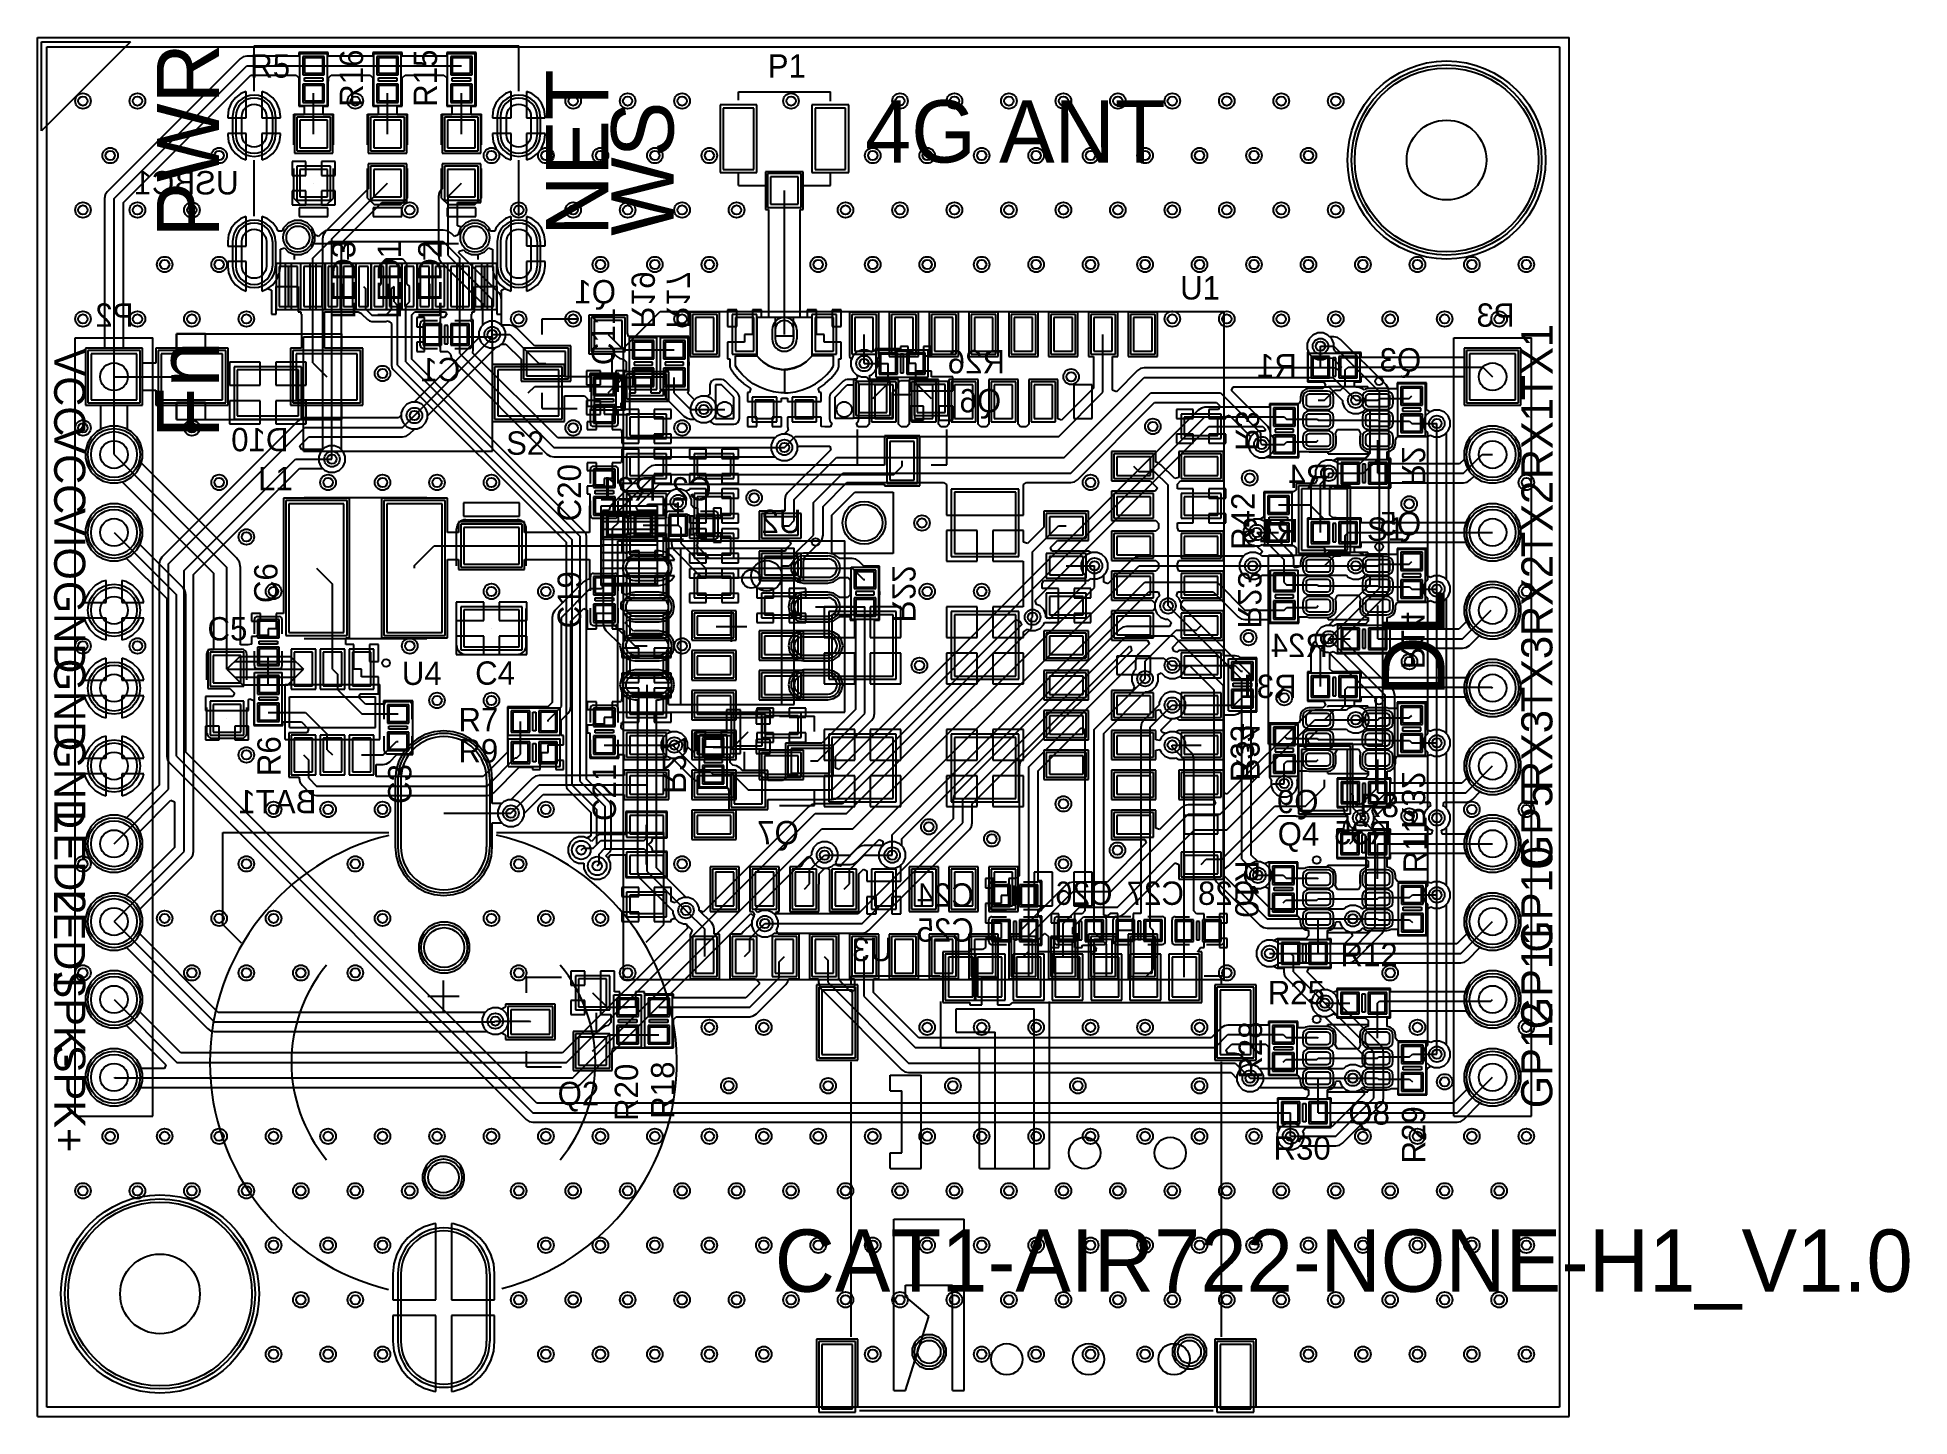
# Model space of a CAD drawing. Header units: millimetres. Extents: x 3.09 to 5.5, y 1.46 to 3.23.
import ezdxf

# ---------------------------------------------------------------- set-up
doc = ezdxf.new("R2010")
doc.units = ezdxf.units.MM
doc.header["$MEASUREMENT"] = 0
for name, color, linetype in [('BottomLayer', 5, 'Continuous'), ('BottomOverlay', 54, 'Continuous'), ('BottomPaste', 16, 'Continuous'), ('BottomSolder', 6, 'Continuous'), ('KeepOutLayer', 6, 'Continuous'), ('Mechanical11', 56, 'Continuous'), ('Mechanical12', 56, 'Continuous'), ('Mechanical13', 56, 'Continuous'), ('Mechanical15', 56, 'Continuous'), ('MultiLayer', 9, 'Continuous'), ('PadHoleLayer', 156, 'Continuous'), ('TopLayer', 1, 'Continuous'), ('TopOverlay', 2, 'Continuous'), ('TopPaste', 8, 'Continuous'), ('TopSolder', 216, 'Continuous'), ('ViaHoleLayer', 16, 'Continuous')]:
    doc.layers.add(name, color=color, linetype=linetype)

msp = doc.modelspace()

# ---------------------------------------------------------------- texts
at = {"layer": 'BottomOverlay', "text_generation_flag": 2}
for s, p in [('USBC1', (3.35, 3.03)), ('Q1', (3.835, 2.89)), ('P2', (3.215, 2.86)), ('P3', (4.99, 2.86)), ('C1', (3.635, 2.79)), ('R26', (4.335, 2.8)), ('R1', (4.71, 2.795)), ('Q3', (4.8699, 2.8025)), ('Q6', (4.33, 2.75)), ('D10', (3.4141, 2.7)), ('R4', (4.7504, 2.6527)), ('R21', (3.8873, 2.6368)), ('C2', (3.9579, 2.6368)), ('U2', (4.0732, 2.595)), ('Q5', (4.8698, 2.5921)), ('R13', (4.7123, 2.5832)), ('R24', (4.75, 2.4357)), ('R31', (4.7098, 2.3831)), ('BAT1', (3.45, 2.235)), ('Q9', (4.7379, 2.2351)), ('Q7', (4.07, 2.1951)), ('R35', (4.8316, 2.195)), ('C24', (4.295, 2.115)), ('C26', (4.4733, 2.1173)), ('C27', (4.565, 2.1173)), ('C28', (4.6566, 2.1173)), ('C25', (4.295, 2.07)), ('U3', (4.19, 2.045))]:
    msp.add_text(s, height=0.03, dxfattribs=at).set_placement(p)
for s, p in [('R19', (3.855, 2.8575)), ('R17', (3.9, 2.8575)), ('R3', (4.6316, 2.7007)), ('R2', (4.845, 2.655)), ('R22', (4.19, 2.48)), ('R23', (4.6346, 2.4724)), ('R14', (4.8445, 2.4202)), ('R34', (4.6322, 2.2772)), ('R27', (3.895, 2.26)), ('R32', (4.845, 2.215))]:
    msp.add_text(s, height=0.03, rotation=270, dxfattribs=at).set_placement(p)
at = {"layer": 'TopOverlay'}
for s, height, rotation, p in [('PWR', 0.08, 90, (3.325, 2.9746)), ('R16', 0.03, 90, (3.51, 3.1425)), ('R15', 0.03, 90, (3.605, 3.1425)), ('NET', 0.08, 90, (3.825, 2.9768)), ('4G ANT', 0.08, 360, (4.155, 3.071)), ('WS', 0.08, 90, (3.909, 2.9768)), ('LED3', 0.03, 90, (3.5, 2.87)), ('LED1', 0.03, 90, (3.5587, 2.87)), ('LED2', 0.03, 90, (3.6108, 2.87)), ('C11', 0.03, 90, (3.8339, 2.8106)), ('TX1', 0.04, 90, (5.0387, 2.7655)), ('VCC', 0.04, 270, (3.113, 2.8321)), ('Fn', 0.08, 90, (3.325, 2.7167)), ('RX1', 0.04, 90, (5.0387, 2.6643)), ('VCC', 0.04, 270, (3.113, 2.7321)), ('C20', 0.03, 90, (3.79, 2.61)), ('TX2', 0.04, 90, (5.0387, 2.564)), ('VIO', 0.04, 270, (3.113, 2.627)), ('R42', 0.03, 90, (4.6558, 2.5733)), ('C6', 0.03, 90, (3.4, 2.505)), ('RX2', 0.04, 90, (5.0387, 2.4628)), ('GND', 0.04, 270, (3.113, 2.5336)), ('C19', 0.03, 90, (3.79, 2.4725)), ('DL', 0.08, 90, (4.9, 2.385)), ('TX3', 0.04, 90, (5.0385, 2.3648)), ('GND', 0.04, 270, (3.113, 2.4336)), ('RX3', 0.04, 90, (5.0385, 2.2636)), ('R33', 0.03, 90, (4.655, 2.275)), ('GND', 0.04, 270, (3.113, 2.3336)), ('R6', 0.03, 90, (3.4041, 2.2827)), ('C3', 0.03, 90, (3.5721, 2.2469)), ('C21', 0.03, 90, (3.835, 2.225)), ('GP5', 0.04, 90, (5.0384, 2.1656)), ('LED2', 0.04, 270, (3.113, 2.2389)), ('R11', 0.03, 90, (4.8771, 2.1578)), ('GP10', 0.04, 90, (5.0384, 2.056)), ('R10', 0.03, 270, (4.6308, 2.1745)), ('LED1', 0.04, 270, (3.1128, 2.1374)), ('GP11', 0.04, 90, (5.0384, 1.9575)), ('SPK-', 0.04, 270, (3.113, 2.0331)), ('GP12', 0.04, 90, (5.0384, 1.8561)), ('R28', 0.03, 90, (4.6653, 1.8939)), ('SPK+', 0.04, 270, (3.113, 1.9376)), ('R20', 0.03, 90, (3.8634, 1.8397)), ('R18', 0.03, 90, (3.91, 1.8425)), ('R29', 0.03, 90, (4.875, 1.785))]:
    msp.add_text(s, height=height, rotation=rotation, dxfattribs=at).set_placement(p)
for s, height, p in [('R5', 0.03, (3.365, 3.18)), ('P1', 0.03, (4.03, 3.18)), ('U1', 0.03, (4.56, 2.895)), ('S2', 0.03, (3.6938, 2.6956)), ('L1', 0.03, (3.375, 2.65)), ('S1', 0.03, (4.8, 2.585)), ('C5', 0.03, (3.31, 2.457)), ('C4', 0.03, (3.654, 2.4001)), ('U4', 0.03, (3.5598, 2.3999)), ('R7', 0.03, (3.6325, 2.3403)), ('R9', 0.03, (3.6325, 2.3003)), ('R8', 0.03, (4.79, 2.23)), ('Q4', 0.03, (4.6854, 2.1935)), ('R12', 0.03, (4.7661, 2.0382)), ('R25', 0.03, (4.6726, 1.9897)), ('Q2', 0.03, (3.76, 1.86)), ('Q8', 0.03, (4.7762, 1.835)), ('R30', 0.03, (4.68, 1.79)), ('CAT1-AIR722-NONE-H1_V1.0', 0.08, (4.0391, 1.6203))]:
    msp.add_text(s, height=height, dxfattribs=at).set_placement(p)

# ---------------------------------------------------------------- blocks, each defined once
blk = doc.blocks.new('SOT_363_6_B_1')
at = {"layer": 'BottomLayer'}
for p, q in [((-0.033465, 0.050004), (-0.033465, 0.026382)), ((-0.021654, 0.053941), (-0.029528, 0.053941)), ((-0.017717, 0.026382), (-0.017717, 0.050004)), ((-0.007874, 0.050004), (-0.007874, 0.026382)), ((0.003937, 0.053941), (-0.003937, 0.053941)), ((0.007874, 0.026382), (0.007874, 0.050004)), ((0.017717, 0.050004), (0.017717, 0.026382)), ((0.029528, 0.053941), (0.021654, 0.053941)), ((0.033465, 0.026382), (0.033465, 0.050004)), ((-0.029528, 0.022445), (-0.021654, 0.022445)), ((-0.003937, 0.022445), (0.003937, 0.022445)), ((0.021654, 0.022445), (0.029528, 0.022445)), ((-0.021654, -0.022439), (-0.029528, -0.022439)), ((0.003937, -0.022439), (-0.003937, -0.022439)), ((0.029528, -0.022439), (0.021654, -0.022439)), ((-0.033465, -0.026376), (-0.033465, -0.049998)), ((-0.017717, -0.049998), (-0.017717, -0.026376)), ((-0.007874, -0.026376), (-0.007874, -0.049998)), ((0.007874, -0.049998), (0.007874, -0.026376)), ((0.017717, -0.026376), (0.017717, -0.049998)), ((0.033465, -0.049998), (0.033465, -0.026376)), ((-0.029528, -0.053935), (-0.021654, -0.053935)), ((-0.003937, -0.053935), (0.003937, -0.053935)), ((0.021654, -0.053935), (0.029528, -0.053935))]:
    blk.add_line(p, q, dxfattribs=at)
for centre, start, end in [((-0.029528, 0.050004), 90, 180), ((-0.021654, 0.050004), 0, 90), ((-0.003937, 0.050004), 90, 180), ((0.003937, 0.050004), 0, 90), ((0.021654, 0.050004), 90, 180), ((0.029528, 0.050004), 0, 90), ((-0.029528, 0.026382), 180, 270), ((-0.021654, 0.026382), 270, 0), ((-0.003937, 0.026382), 180, 270), ((0.003937, 0.026382), 270, 0), ((0.021654, 0.026382), 180, 270), ((0.029528, 0.026382), 270, 0), ((-0.029528, -0.026376), 90, 180), ((-0.021654, -0.026376), 0, 90), ((-0.003937, -0.026376), 90, 180), ((0.003937, -0.026376), 0, 90), ((0.021654, -0.026376), 90, 180), ((0.029528, -0.026376), 0, 90), ((-0.029528, -0.049998), 180, 270), ((-0.021654, -0.049998), 270, 0), ((-0.003937, -0.049998), 180, 270), ((0.003937, -0.049998), 270, 0), ((0.021654, -0.049998), 180, 270), ((0.029528, -0.049998), 270, 0)]:
    blk.add_arc(centre, 0.003937, start, end, dxfattribs=at)
at = {"layer": 'BottomOverlay'}
for p, q in [((-0.041582, 0.025595), (-0.043308, 0.025595)), ((-0.043308, -0.025587), (-0.043308, 0.025595)), ((0.043306, 0.025595), (0.04158, 0.025595)), ((0.043306, -0.025587), (0.043306, 0.025595)), ((-0.041582, -0.025587), (-0.043308, -0.025587)), ((0.043306, -0.025587), (0.04158, -0.025587))]:
    blk.add_line(p, q, dxfattribs=at)
blk.add_circle((-0.05, 0.040005), 0.005, dxfattribs=at)
at = {"layer": 'BottomPaste'}
for p, q in [((-0.033465, 0.050004), (-0.033465, 0.026382)), ((-0.021654, 0.053941), (-0.029528, 0.053941)), ((-0.017717, 0.026382), (-0.017717, 0.050004)), ((-0.007874, 0.050004), (-0.007874, 0.026382)), ((0.003937, 0.053941), (-0.003937, 0.053941)), ((0.007874, 0.026382), (0.007874, 0.050004)), ((0.017717, 0.050004), (0.017717, 0.026382)), ((0.029528, 0.053941), (0.021654, 0.053941)), ((0.033465, 0.026382), (0.033465, 0.050004)), ((-0.029528, 0.022445), (-0.021654, 0.022445)), ((-0.003937, 0.022445), (0.003937, 0.022445)), ((0.021654, 0.022445), (0.029528, 0.022445)), ((-0.021654, -0.022439), (-0.029528, -0.022439)), ((0.003937, -0.022439), (-0.003937, -0.022439)), ((0.029528, -0.022439), (0.021654, -0.022439)), ((-0.033465, -0.026376), (-0.033465, -0.049998)), ((-0.017717, -0.049998), (-0.017717, -0.026376)), ((-0.007874, -0.026376), (-0.007874, -0.049998)), ((0.007874, -0.049998), (0.007874, -0.026376)), ((0.017717, -0.026376), (0.017717, -0.049998)), ((0.033465, -0.049998), (0.033465, -0.026376)), ((-0.029528, -0.053935), (-0.021654, -0.053935)), ((-0.003937, -0.053935), (0.003937, -0.053935)), ((0.021654, -0.053935), (0.029528, -0.053935))]:
    blk.add_line(p, q, dxfattribs=at)
for centre, start, end in [((-0.029528, 0.050004), 90, 180), ((-0.021654, 0.050004), 0, 90), ((-0.003937, 0.050004), 90, 180), ((0.003937, 0.050004), 0, 90), ((0.021654, 0.050004), 90, 180), ((0.029528, 0.050004), 0, 90), ((-0.029528, 0.026382), 180, 270), ((-0.021654, 0.026382), 270, 0), ((-0.003937, 0.026382), 180, 270), ((0.003937, 0.026382), 270, 0), ((0.021654, 0.026382), 180, 270), ((0.029528, 0.026382), 270, 0), ((-0.029528, -0.026376), 90, 180), ((-0.021654, -0.026376), 0, 90), ((-0.003937, -0.026376), 90, 180), ((0.003937, -0.026376), 0, 90), ((0.021654, -0.026376), 90, 180), ((0.029528, -0.026376), 0, 90), ((-0.029528, -0.049998), 180, 270), ((-0.021654, -0.049998), 270, 0), ((-0.003937, -0.049998), 180, 270), ((0.003937, -0.049998), 270, 0), ((0.021654, -0.049998), 180, 270), ((0.029528, -0.049998), 270, 0)]:
    blk.add_arc(centre, 0.003937, start, end, dxfattribs=at)
at = {"layer": 'BottomSolder'}
for p, q in [((-0.037465, 0.050004), (-0.037465, 0.026382)), ((-0.021654, 0.057941), (-0.029528, 0.057941)), ((-0.013717, 0.026382), (-0.013717, 0.050004)), ((-0.011874, 0.050004), (-0.011874, 0.026382)), ((0.003937, 0.057941), (-0.003937, 0.057941)), ((0.011874, 0.026382), (0.011874, 0.050004)), ((0.013717, 0.050004), (0.013717, 0.026382)), ((0.029528, 0.057941), (0.021654, 0.057941)), ((0.037465, 0.026382), (0.037465, 0.050004)), ((-0.029528, 0.018445), (-0.021654, 0.018445)), ((-0.003937, 0.018445), (0.003937, 0.018445)), ((0.021654, 0.018445), (0.029528, 0.018445)), ((-0.021654, -0.018439), (-0.029528, -0.018439)), ((0.003937, -0.018439), (-0.003937, -0.018439)), ((0.029528, -0.018439), (0.021654, -0.018439)), ((-0.037465, -0.026376), (-0.037465, -0.049998)), ((-0.013717, -0.049998), (-0.013717, -0.026376)), ((-0.011874, -0.026376), (-0.011874, -0.049998)), ((0.011874, -0.049998), (0.011874, -0.026376)), ((0.013717, -0.026376), (0.013717, -0.049998)), ((0.037465, -0.049998), (0.037465, -0.026376)), ((-0.029528, -0.057935), (-0.021654, -0.057935)), ((-0.003937, -0.057935), (0.003937, -0.057935)), ((0.021654, -0.057935), (0.029528, -0.057935))]:
    blk.add_line(p, q, dxfattribs=at)
for centre, start, end in [((-0.029528, 0.050004), 90, 180), ((-0.021654, 0.050004), 0, 90), ((-0.003937, 0.050004), 90, 180), ((0.003937, 0.050004), 0, 90), ((0.021654, 0.050004), 90, 180), ((0.029528, 0.050004), 0, 90), ((-0.029528, 0.026382), 180, 270), ((-0.021654, 0.026382), 270, 0), ((-0.003937, 0.026382), 180, 270), ((0.003937, 0.026382), 270, 0), ((0.021654, 0.026382), 180, 270), ((0.029528, 0.026382), 270, 0), ((-0.029528, -0.026376), 90, 180), ((-0.021654, -0.026376), 0, 90), ((-0.003937, -0.026376), 90, 180), ((0.003937, -0.026376), 0, 90), ((0.021654, -0.026376), 90, 180), ((0.029528, -0.026376), 0, 90), ((-0.029528, -0.049998), 180, 270), ((-0.021654, -0.049998), 270, 0), ((-0.003937, -0.049998), 180, 270), ((0.003937, -0.049998), 270, 0), ((0.021654, -0.049998), 180, 270), ((0.029528, -0.049998), 270, 0)]:
    blk.add_arc(centre, 0.007937, start, end, dxfattribs=at)
blk = doc.blocks.new('SOT23_6_2')
at = {"layer": 'Mechanical13'}
for p, q in [((-0.0354, 0.061), (0.0354, 0.061)), ((-0.0354, 0.061), (-0.0354, -0.061)), ((0.0354, 0.061), (0.0354, -0.061)), ((-0.0354, -0.061), (0.0354, -0.061))]:
    blk.add_line(p, q, dxfattribs=at)
at = {"layer": 'TopLayer'}
for p, q in [((-0.0335, 0.0492), (-0.0768, 0.0492)), ((-0.0768, 0.0492), (-0.0768, 0.0256)), ((-0.0335, 0.0256), (-0.0335, 0.0492)), ((0.0768, 0.0492), (0.0335, 0.0492)), ((0.0335, 0.0492), (0.0335, 0.0256)), ((0.0768, 0.0256), (0.0768, 0.0492)), ((-0.0768, 0.0256), (-0.0335, 0.0256)), ((0.0335, 0.0256), (0.0768, 0.0256)), ((-0.0335, 0.0118), (-0.0768, 0.0118)), ((-0.0768, 0.0118), (-0.0768, -0.0118)), ((-0.0335, -0.0118), (-0.0335, 0.0118)), ((0.0768, 0.0118), (0.0335, 0.0118)), ((0.0335, 0.0118), (0.0335, -0.0118)), ((0.0768, -0.0118), (0.0768, 0.0118)), ((-0.0768, -0.0118), (-0.0335, -0.0118)), ((0.0335, -0.0118), (0.0768, -0.0118)), ((-0.0335, -0.0256), (-0.0768, -0.0256)), ((-0.0768, -0.0256), (-0.0768, -0.0492)), ((-0.0335, -0.0492), (-0.0335, -0.0256)), ((0.0768, -0.0256), (0.0335, -0.0256)), ((0.0335, -0.0256), (0.0335, -0.0492)), ((0.0768, -0.0492), (0.0768, -0.0256)), ((-0.0768, -0.0492), (-0.0335, -0.0492)), ((0.0335, -0.0492), (0.0768, -0.0492))]:
    blk.add_line(p, q, dxfattribs=at)
at = {"layer": 'TopOverlay'}
for p, q in [((-0.0197, 0.0551), (0.0197, 0.0551)), ((-0.0197, 0.0551), (-0.0197, -0.0551)), ((0.0197, 0.0551), (0.0197, -0.0551)), ((-0.0197, -0.0551), (0.0197, -0.0551))]:
    blk.add_line(p, q, dxfattribs=at)
blk.add_circle((0.063, -0.0689), 0.00492, dxfattribs=at)
at = {"layer": 'TopPaste'}
for p, q in [((-0.0335, 0.0492), (-0.0768, 0.0492)), ((-0.0768, 0.0492), (-0.0768, 0.0256)), ((-0.0335, 0.0256), (-0.0335, 0.0492)), ((0.0768, 0.0492), (0.0335, 0.0492)), ((0.0335, 0.0492), (0.0335, 0.0256)), ((0.0768, 0.0256), (0.0768, 0.0492)), ((-0.0768, 0.0256), (-0.0335, 0.0256)), ((0.0335, 0.0256), (0.0768, 0.0256)), ((-0.0335, 0.0118), (-0.0768, 0.0118)), ((-0.0768, 0.0118), (-0.0768, -0.0118)), ((-0.0335, -0.0118), (-0.0335, 0.0118)), ((0.0768, 0.0118), (0.0335, 0.0118)), ((0.0335, 0.0118), (0.0335, -0.0118)), ((0.0768, -0.0118), (0.0768, 0.0118)), ((-0.0768, -0.0118), (-0.0335, -0.0118)), ((0.0335, -0.0118), (0.0768, -0.0118)), ((-0.0335, -0.0256), (-0.0768, -0.0256)), ((-0.0768, -0.0256), (-0.0768, -0.0492)), ((-0.0335, -0.0492), (-0.0335, -0.0256)), ((0.0768, -0.0256), (0.0335, -0.0256)), ((0.0335, -0.0256), (0.0335, -0.0492)), ((0.0768, -0.0492), (0.0768, -0.0256)), ((-0.0768, -0.0492), (-0.0335, -0.0492)), ((0.0335, -0.0492), (0.0768, -0.0492))]:
    blk.add_line(p, q, dxfattribs=at)
at = {"layer": 'TopSolder'}
for p, q in [((-0.0295, 0.0532), (-0.0808, 0.0532)), ((-0.0808, 0.0532), (-0.0808, 0.0216)), ((-0.0295, 0.0216), (-0.0295, 0.0532)), ((0.0808, 0.0532), (0.0295, 0.0532)), ((0.0295, 0.0532), (0.0295, 0.0216)), ((0.0808, 0.0216), (0.0808, 0.0532)), ((-0.0808, 0.0216), (-0.0295, 0.0216)), ((-0.0295, 0.0158), (-0.0808, 0.0158)), ((-0.0808, 0.0158), (-0.0808, -0.0158)), ((-0.0295, -0.0158), (-0.0295, 0.0158)), ((0.0295, 0.0216), (0.0808, 0.0216)), ((0.0808, 0.0158), (0.0295, 0.0158)), ((0.0295, 0.0158), (0.0295, -0.0158)), ((0.0808, -0.0158), (0.0808, 0.0158)), ((-0.0808, -0.0158), (-0.0295, -0.0158)), ((-0.0295, -0.0216), (-0.0808, -0.0216)), ((-0.0808, -0.0216), (-0.0808, -0.0532)), ((-0.0295, -0.0532), (-0.0295, -0.0216)), ((0.0295, -0.0158), (0.0808, -0.0158)), ((0.0808, -0.0216), (0.0295, -0.0216)), ((0.0295, -0.0216), (0.0295, -0.0532)), ((0.0808, -0.0532), (0.0808, -0.0216)), ((-0.0808, -0.0532), (-0.0295, -0.0532)), ((0.0295, -0.0532), (0.0808, -0.0532))]:
    blk.add_line(p, q, dxfattribs=at)
blk = doc.blocks.new('R0402_3')
at = {"layer": 'Mechanical11'}
for p, q in [((-0.0335, 0.0177), (0.0335, 0.0177)), ((-0.0335, -0.0177), (-0.0335, 0.0177)), ((0.0335, -0.0177), (0.0335, 0.0177)), ((-0.0335, -0.0177), (0.0335, -0.0177))]:
    blk.add_line(p, q, dxfattribs=at)
at = {"layer": 'TopLayer'}
for p, q in [((-0.0079, 0.0118), (-0.0276, 0.0118)), ((-0.0276, 0.0118), (-0.0276, -0.0118)), ((-0.0079, -0.0118), (-0.0079, 0.0118)), ((-0.002, -0.0118), (-0.002, 0.0118)), ((-0.002, 0.0118), (0.002, 0.0118)), ((0.002, 0.0118), (0.002, -0.0118)), ((0.0276, 0.0118), (0.0079, 0.0118)), ((0.0079, 0.0118), (0.0079, -0.0118)), ((0.0276, -0.0118), (0.0276, 0.0118)), ((-0.0276, -0.0118), (-0.0079, -0.0118)), ((0.002, -0.0118), (-0.002, -0.0118)), ((0.0079, -0.0118), (0.0276, -0.0118))]:
    blk.add_line(p, q, dxfattribs=at)
at = {"layer": 'TopOverlay'}
for p, q in [((-0.0335, 0.0177), (0.0335, 0.0177)), ((-0.0335, -0.0177), (-0.0335, 0.0177)), ((0.0335, -0.0177), (0.0335, 0.0177)), ((-0.0335, -0.0177), (0.0335, -0.0177))]:
    blk.add_line(p, q, dxfattribs=at)
at = {"layer": 'TopPaste'}
for p, q in [((-0.0079, 0.0118), (-0.0276, 0.0118)), ((-0.0276, 0.0118), (-0.0276, -0.0118)), ((-0.0079, -0.0118), (-0.0079, 0.0118)), ((0.0276, 0.0118), (0.0079, 0.0118)), ((0.0079, 0.0118), (0.0079, -0.0118)), ((0.0276, -0.0118), (0.0276, 0.0118)), ((-0.0276, -0.0118), (-0.0079, -0.0118)), ((0.0079, -0.0118), (0.0276, -0.0118))]:
    blk.add_line(p, q, dxfattribs=at)
at = {"layer": 'TopSolder'}
for p, q in [((-0.0059, 0.0138), (-0.0295, 0.0138)), ((-0.0295, 0.0138), (-0.0295, -0.0138)), ((-0.0059, -0.0138), (-0.0059, 0.0138)), ((0.0295, 0.0138), (0.0059, 0.0138)), ((0.0059, 0.0138), (0.0059, -0.0138)), ((0.0295, -0.0138), (0.0295, 0.0138)), ((-0.0295, -0.0138), (-0.0059, -0.0138)), ((0.0059, -0.0138), (0.0295, -0.0138))]:
    blk.add_line(p, q, dxfattribs=at)
blk = doc.blocks.new('R0402_4')
at = {"layer": 'Mechanical11'}
for p, q in [((-0.0335, 0.0177), (0.0335, 0.0177)), ((-0.0335, 0.0177), (-0.0335, -0.0177)), ((0.0335, 0.0177), (0.0335, -0.0177)), ((-0.0335, -0.0177), (0.0335, -0.0177))]:
    blk.add_line(p, q, dxfattribs=at)
at = {"layer": 'TopLayer'}
for p, q in [((-0.0079, 0.0118), (-0.0276, 0.0118)), ((-0.0276, 0.0118), (-0.0276, -0.0118)), ((-0.0079, -0.0118), (-0.0079, 0.0118)), ((-0.002, -0.0118), (-0.002, 0.0118)), ((-0.002, 0.0118), (0.002, 0.0118)), ((0.002, 0.0118), (0.002, -0.0118)), ((0.0276, 0.0118), (0.0079, 0.0118)), ((0.0079, 0.0118), (0.0079, -0.0118)), ((0.0276, -0.0118), (0.0276, 0.0118)), ((-0.0276, -0.0118), (-0.0079, -0.0118)), ((0.002, -0.0118), (-0.002, -0.0118)), ((0.0079, -0.0118), (0.0276, -0.0118))]:
    blk.add_line(p, q, dxfattribs=at)
at = {"layer": 'TopOverlay'}
for p, q in [((-0.0335, 0.0177), (0.0335, 0.0177)), ((-0.0335, 0.0177), (-0.0335, -0.0177)), ((0.0335, 0.0177), (0.0335, -0.0177)), ((-0.0335, -0.0177), (0.0335, -0.0177))]:
    blk.add_line(p, q, dxfattribs=at)
at = {"layer": 'TopPaste'}
for p, q in [((-0.0079, 0.0118), (-0.0276, 0.0118)), ((-0.0276, 0.0118), (-0.0276, -0.0118)), ((-0.0079, -0.0118), (-0.0079, 0.0118)), ((0.0276, 0.0118), (0.0079, 0.0118)), ((0.0079, 0.0118), (0.0079, -0.0118)), ((0.0276, -0.0118), (0.0276, 0.0118)), ((-0.0276, -0.0118), (-0.0079, -0.0118)), ((0.0079, -0.0118), (0.0276, -0.0118))]:
    blk.add_line(p, q, dxfattribs=at)
at = {"layer": 'TopSolder'}
for p, q in [((-0.0059, 0.0138), (-0.0295, 0.0138)), ((-0.0295, 0.0138), (-0.0295, -0.0138)), ((-0.0059, -0.0138), (-0.0059, 0.0138)), ((0.0295, 0.0138), (0.0059, 0.0138)), ((0.0059, 0.0138), (0.0059, -0.0138)), ((0.0295, -0.0138), (0.0295, 0.0138)), ((-0.0295, -0.0138), (-0.0059, -0.0138)), ((0.0059, -0.0138), (0.0295, -0.0138))]:
    blk.add_line(p, q, dxfattribs=at)
blk = doc.blocks.new('R0402_5')
at = {"layer": 'Mechanical11'}
for p, q in [((0.0335, 0.0177), (-0.0335, 0.0177)), ((-0.0335, -0.0177), (-0.0335, 0.0177)), ((0.0335, -0.0177), (0.0335, 0.0177)), ((0.0335, -0.0177), (-0.0335, -0.0177))]:
    blk.add_line(p, q, dxfattribs=at)
at = {"layer": 'TopLayer'}
for p, q in [((-0.0079, 0.0118), (-0.0276, 0.0118)), ((-0.0276, 0.0118), (-0.0276, -0.0118)), ((-0.0079, -0.0118), (-0.0079, 0.0118)), ((-0.002, -0.0118), (-0.002, 0.0118)), ((-0.002, 0.0118), (0.002, 0.0118)), ((0.002, 0.0118), (0.002, -0.0118)), ((0.0276, 0.0118), (0.0079, 0.0118)), ((0.0079, 0.0118), (0.0079, -0.0118)), ((0.0276, -0.0118), (0.0276, 0.0118)), ((-0.0276, -0.0118), (-0.0079, -0.0118)), ((0.002, -0.0118), (-0.002, -0.0118)), ((0.0079, -0.0118), (0.0276, -0.0118))]:
    blk.add_line(p, q, dxfattribs=at)
at = {"layer": 'TopOverlay'}
for p, q in [((0.0335, 0.0177), (-0.0335, 0.0177)), ((-0.0335, -0.0177), (-0.0335, 0.0177)), ((0.0335, -0.0177), (0.0335, 0.0177)), ((0.0335, -0.0177), (-0.0335, -0.0177))]:
    blk.add_line(p, q, dxfattribs=at)
at = {"layer": 'TopPaste'}
for p, q in [((-0.0079, 0.0118), (-0.0276, 0.0118)), ((-0.0276, 0.0118), (-0.0276, -0.0118)), ((-0.0079, -0.0118), (-0.0079, 0.0118)), ((0.0276, 0.0118), (0.0079, 0.0118)), ((0.0079, 0.0118), (0.0079, -0.0118)), ((0.0276, -0.0118), (0.0276, 0.0118)), ((-0.0276, -0.0118), (-0.0079, -0.0118)), ((0.0079, -0.0118), (0.0276, -0.0118))]:
    blk.add_line(p, q, dxfattribs=at)
at = {"layer": 'TopSolder'}
for p, q in [((-0.0059, 0.0138), (-0.0295, 0.0138)), ((-0.0295, 0.0138), (-0.0295, -0.0138)), ((-0.0059, -0.0138), (-0.0059, 0.0138)), ((0.0295, 0.0138), (0.0059, 0.0138)), ((0.0059, 0.0138), (0.0059, -0.0138)), ((0.0295, -0.0138), (0.0295, 0.0138)), ((-0.0295, -0.0138), (-0.0059, -0.0138)), ((0.0059, -0.0138), (0.0295, -0.0138))]:
    blk.add_line(p, q, dxfattribs=at)
blk = doc.blocks.new('R0402_6')
at = {"layer": 'Mechanical11'}
for p, q in [((-0.0335, 0.0177), (0.0335, 0.0177)), ((-0.0335, -0.0177), (-0.0335, 0.0177)), ((0.0335, -0.0177), (0.0335, 0.0177)), ((-0.0335, -0.0177), (0.0335, -0.0177))]:
    blk.add_line(p, q, dxfattribs=at)
at = {"layer": 'TopLayer'}
for p, q in [((-0.0079, 0.0118), (-0.0276, 0.0118)), ((-0.0276, 0.0118), (-0.0276, -0.0118)), ((-0.0079, -0.0118), (-0.0079, 0.0118)), ((-0.002, -0.0118), (-0.002, 0.0118)), ((-0.002, 0.0118), (0.002, 0.0118)), ((0.002, 0.0118), (0.002, -0.0118)), ((0.0276, 0.0118), (0.0079, 0.0118)), ((0.0079, 0.0118), (0.0079, -0.0118)), ((0.0276, -0.0118), (0.0276, 0.0118)), ((-0.0276, -0.0118), (-0.0079, -0.0118)), ((0.002, -0.0118), (-0.002, -0.0118)), ((0.0079, -0.0118), (0.0276, -0.0118))]:
    blk.add_line(p, q, dxfattribs=at)
at = {"layer": 'TopOverlay'}
for p, q in [((-0.0335, 0.0177), (0.0335, 0.0177)), ((-0.0335, -0.0177), (-0.0335, 0.0177)), ((0.0335, -0.0177), (0.0335, 0.0177)), ((-0.0335, -0.0177), (0.0335, -0.0177))]:
    blk.add_line(p, q, dxfattribs=at)
at = {"layer": 'TopPaste'}
for p, q in [((-0.0079, 0.0118), (-0.0276, 0.0118)), ((-0.0276, 0.0118), (-0.0276, -0.0118)), ((-0.0079, -0.0118), (-0.0079, 0.0118)), ((0.0276, 0.0118), (0.0079, 0.0118)), ((0.0079, 0.0118), (0.0079, -0.0118)), ((0.0276, -0.0118), (0.0276, 0.0118)), ((-0.0276, -0.0118), (-0.0079, -0.0118)), ((0.0079, -0.0118), (0.0276, -0.0118))]:
    blk.add_line(p, q, dxfattribs=at)
at = {"layer": 'TopSolder'}
for p, q in [((-0.0059, 0.0138), (-0.0295, 0.0138)), ((-0.0295, 0.0138), (-0.0295, -0.0138)), ((-0.0059, -0.0138), (-0.0059, 0.0138)), ((0.0295, 0.0138), (0.0059, 0.0138)), ((0.0059, 0.0138), (0.0059, -0.0138)), ((0.0295, -0.0138), (0.0295, 0.0138)), ((-0.0295, -0.0138), (-0.0059, -0.0138)), ((0.0059, -0.0138), (0.0295, -0.0138))]:
    blk.add_line(p, q, dxfattribs=at)
blk = doc.blocks.new('HDR1X10_B_7')
at = {"layer": 'BottomLayer'}
for p, q in [((-0.0295, 0.0295), (-0.0295, -0.0295)), ((0.0295, 0.0295), (-0.0295, 0.0295)), ((0.0295, -0.0295), (0.0295, 0.0295)), ((-0.0295, -0.0295), (0.0295, -0.0295))]:
    blk.add_line(p, q, dxfattribs=at)
for centre in [(0.1, 0), (0.2, 0), (0.3, 0), (0.4, 0), (0.5, 0), (0.6, 0), (0.7, 0), (0.8, 0), (0.9, 0)]:
    blk.add_circle(centre, 0.0295, dxfattribs=at)
at = {"layer": 'BottomOverlay'}
for p, q in [((0.95, 0.05), (-0.05, 0.05)), ((-0.05, -0.05), (-0.05, 0.05)), ((0.95, -0.05), (0.95, 0.05)), ((0.025, -0.05), (-0.05, -0.05)), ((0.95, -0.05), (0.025, -0.05))]:
    blk.add_line(p, q, dxfattribs=at)
at = {"layer": 'BottomSolder'}
for p, q in [((-0.0335, 0.0335), (-0.0335, -0.0335)), ((0.0335, 0.0335), (-0.0335, 0.0335)), ((0.0335, -0.0335), (0.0335, 0.0335)), ((-0.0335, -0.0335), (0.0335, -0.0335))]:
    blk.add_line(p, q, dxfattribs=at)
for centre in [(0.1, 0), (0.2, 0), (0.3, 0), (0.4, 0), (0.5, 0), (0.6, 0), (0.7, 0), (0.8, 0), (0.9, 0)]:
    blk.add_circle(centre, 0.0335, dxfattribs=at)
at = {"layer": 'MultiLayer'}
for p, q in [((-0.0295, 0.0295), (-0.0295, -0.0295)), ((0.0295, 0.0295), (-0.0295, 0.0295)), ((0.0295, -0.0295), (0.0295, 0.0295)), ((-0.0295, -0.0295), (0.0295, -0.0295))]:
    blk.add_line(p, q, dxfattribs=at)
for centre in [(0.1, 0), (0.2, 0), (0.3, 0), (0.4, 0), (0.5, 0), (0.6, 0), (0.7, 0), (0.8, 0), (0.9, 0)]:
    blk.add_circle(centre, 0.0295, dxfattribs=at)
at = {"layer": 'PadHoleLayer'}
for centre in [(0, 0), (0.1, 0), (0.2, 0), (0.3, 0), (0.4, 0), (0.5, 0), (0.6, 0), (0.7, 0), (0.8, 0), (0.9, 0)]:
    blk.add_circle(centre, 0.0177, dxfattribs=at)
at = {"layer": 'TopLayer'}
for p, q in [((-0.0295, 0.0295), (-0.0295, -0.0295)), ((0.0295, 0.0295), (-0.0295, 0.0295)), ((0.0295, -0.0295), (0.0295, 0.0295)), ((-0.0295, -0.0295), (0.0295, -0.0295))]:
    blk.add_line(p, q, dxfattribs=at)
for centre in [(0.1, 0), (0.2, 0), (0.3, 0), (0.4, 0), (0.5, 0), (0.6, 0), (0.7, 0), (0.8, 0), (0.9, 0)]:
    blk.add_circle(centre, 0.0295, dxfattribs=at)
at = {"layer": 'TopSolder'}
for p, q in [((-0.0335, 0.0335), (-0.0335, -0.0335)), ((0.0335, 0.0335), (-0.0335, 0.0335)), ((0.0335, -0.0335), (0.0335, 0.0335)), ((-0.0335, -0.0335), (0.0335, -0.0335))]:
    blk.add_line(p, q, dxfattribs=at)
for centre in [(0.1, 0), (0.2, 0), (0.3, 0), (0.4, 0), (0.5, 0), (0.6, 0), (0.7, 0), (0.8, 0), (0.9, 0)]:
    blk.add_circle(centre, 0.0335, dxfattribs=at)
blk = doc.blocks.new('HDR1X10_B_8')
at = {"layer": 'BottomLayer'}
for p, q in [((-0.0295, 0.0295), (-0.0295, -0.0295)), ((0.0295, 0.0295), (-0.0295, 0.0295)), ((0.0295, -0.0295), (0.0295, 0.0295)), ((-0.0295, -0.0295), (0.0295, -0.0295))]:
    blk.add_line(p, q, dxfattribs=at)
for centre in [(0.1, 0), (0.2, 0), (0.3, 0), (0.4, 0), (0.5, 0), (0.6, 0), (0.7, 0), (0.8, 0), (0.9, 0)]:
    blk.add_circle(centre, 0.0295, dxfattribs=at)
at = {"layer": 'BottomOverlay'}
for p, q in [((0.95, 0.05), (-0.05, 0.05)), ((-0.05, -0.05), (-0.05, 0.05)), ((0.95, -0.05), (0.95, 0.05)), ((0.025, -0.05), (-0.05, -0.05)), ((0.95, -0.05), (0.025, -0.05))]:
    blk.add_line(p, q, dxfattribs=at)
at = {"layer": 'BottomSolder'}
for p, q in [((-0.0335, 0.0335), (-0.0335, -0.0335)), ((0.0335, 0.0335), (-0.0335, 0.0335)), ((0.0335, -0.0335), (0.0335, 0.0335)), ((-0.0335, -0.0335), (0.0335, -0.0335))]:
    blk.add_line(p, q, dxfattribs=at)
for centre in [(0.1, 0), (0.2, 0), (0.3, 0), (0.4, 0), (0.5, 0), (0.6, 0), (0.7, 0), (0.8, 0), (0.9, 0)]:
    blk.add_circle(centre, 0.0335, dxfattribs=at)
at = {"layer": 'MultiLayer'}
for p, q in [((-0.0295, 0.0295), (-0.0295, -0.0295)), ((0.0295, 0.0295), (-0.0295, 0.0295)), ((0.0295, -0.0295), (0.0295, 0.0295)), ((-0.0295, -0.0295), (0.0295, -0.0295))]:
    blk.add_line(p, q, dxfattribs=at)
for centre in [(0.1, 0), (0.2, 0), (0.3, 0), (0.4, 0), (0.5, 0), (0.6, 0), (0.7, 0), (0.8, 0), (0.9, 0)]:
    blk.add_circle(centre, 0.0295, dxfattribs=at)
at = {"layer": 'PadHoleLayer'}
for centre in [(0, 0), (0.1, 0), (0.2, 0), (0.3, 0), (0.4, 0), (0.5, 0), (0.6, 0), (0.7, 0), (0.8, 0), (0.9, 0)]:
    blk.add_circle(centre, 0.0177, dxfattribs=at)
at = {"layer": 'TopLayer'}
for p, q in [((-0.0295, 0.0295), (-0.0295, -0.0295)), ((0.0295, 0.0295), (-0.0295, 0.0295)), ((0.0295, -0.0295), (0.0295, 0.0295)), ((-0.0295, -0.0295), (0.0295, -0.0295))]:
    blk.add_line(p, q, dxfattribs=at)
for centre in [(0.1, 0), (0.2, 0), (0.3, 0), (0.4, 0), (0.5, 0), (0.6, 0), (0.7, 0), (0.8, 0), (0.9, 0)]:
    blk.add_circle(centre, 0.0295, dxfattribs=at)
at = {"layer": 'TopSolder'}
for p, q in [((-0.0335, 0.0335), (-0.0335, -0.0335)), ((0.0335, 0.0335), (-0.0335, 0.0335)), ((0.0335, -0.0335), (0.0335, 0.0335)), ((-0.0335, -0.0335), (0.0335, -0.0335))]:
    blk.add_line(p, q, dxfattribs=at)
for centre in [(0.1, 0), (0.2, 0), (0.3, 0), (0.4, 0), (0.5, 0), (0.6, 0), (0.7, 0), (0.8, 0), (0.9, 0)]:
    blk.add_circle(centre, 0.0335, dxfattribs=at)
blk = doc.blocks.new('LED0603_9')
at = {"layer": 'PadHoleLayer'}
for points in [[(-0.0315, 0), (-0.0315, 0), (-0.0315, 0), (-0.0315, 0)], [(0.0315, 0), (0.0315, 0), (0.0315, 0), (0.0315, 0)]]:
    blk.add_lwpolyline(points, close=True, dxfattribs=at)
at = {"layer": 'TopLayer'}
for p, q in [((-0.0492, 0.0177), (-0.0492, -0.0177)), ((-0.0138, 0.0177), (-0.0492, 0.0177)), ((-0.0138, -0.0177), (-0.0138, 0.0177)), ((0.0138, 0.0177), (0.0138, -0.0177)), ((0.0492, 0.0177), (0.0138, 0.0177)), ((0.0492, -0.0177), (0.0492, 0.0177)), ((-0.0492, -0.0177), (-0.0138, -0.0177)), ((0.0138, -0.0177), (0.0492, -0.0177))]:
    blk.add_line(p, q, dxfattribs=at)
at = {"layer": 'TopOverlay'}
for p, q in [((-0.0177, 0.0256), (-0.0571, 0.0256)), ((-0.0571, -0.0256), (-0.0571, 0.0256)), ((0.0499, 0.0256), (0.0129, 0.0256)), ((0.0507, 0.0256), (0.0499, 0.0256)), ((0.0591, 0.0172), (0.0507, 0.0256)), ((0.0591, -0.0172), (0.0591, 0.0172)), ((0.0634, 0.0185), (0.0634, -0.0185)), ((0.0744, 0.0185), (0.0634, 0.0185)), ((0.0744, -0.0185), (0.0744, 0.0185)), ((0.0507, -0.0256), (0.0591, -0.0172)), ((0.0634, -0.0185), (0.0744, -0.0185)), ((-0.0177, -0.0256), (-0.0571, -0.0256)), ((0.0499, -0.0256), (0.0129, -0.0256)), ((0.0507, -0.0256), (0.0499, -0.0256))]:
    blk.add_line(p, q, dxfattribs=at)
at = {"layer": 'TopPaste'}
for p, q in [((-0.0492, 0.0177), (-0.0492, -0.0177)), ((-0.0138, 0.0177), (-0.0492, 0.0177)), ((-0.0138, -0.0177), (-0.0138, 0.0177)), ((0.0138, 0.0177), (0.0138, -0.0177)), ((0.0492, 0.0177), (0.0138, 0.0177)), ((0.0492, -0.0177), (0.0492, 0.0177)), ((-0.0492, -0.0177), (-0.0138, -0.0177)), ((0.0138, -0.0177), (0.0492, -0.0177))]:
    blk.add_line(p, q, dxfattribs=at)
at = {"layer": 'TopSolder'}
for p, q in [((-0.0532, 0.0217), (-0.0532, -0.0217)), ((-0.0098, 0.0217), (-0.0532, 0.0217)), ((-0.0098, -0.0217), (-0.0098, 0.0217)), ((0.0098, 0.0217), (0.0098, -0.0217)), ((0.0532, 0.0217), (0.0098, 0.0217)), ((0.0532, -0.0217), (0.0532, 0.0217)), ((-0.0532, -0.0217), (-0.0098, -0.0217)), ((0.0098, -0.0217), (0.0532, -0.0217))]:
    blk.add_line(p, q, dxfattribs=at)
blk = doc.blocks.new('IND_SMD_L4_0_W4_0_10')
at = {"layer": 'TopLayer'}
for p, q in [((-0.027559, 0.082677), (-0.098425, 0.082677)), ((-0.098425, 0.082677), (-0.098425, -0.082677)), ((-0.027559, -0.082677), (-0.027559, 0.082677)), ((0.098425, 0.082677), (0.027559, 0.082677)), ((0.027559, 0.082677), (0.027559, -0.082677)), ((0.098425, -0.082677), (0.098425, 0.082677)), ((-0.098425, -0.082677), (-0.027559, -0.082677)), ((0.027559, -0.082677), (0.098425, -0.082677))]:
    blk.add_line(p, q, dxfattribs=at)
at = {"layer": 'TopOverlay'}
for p, q in [((0.07874, 0.090551), (-0.078741, 0.090552)), ((0.07874, -0.090551), (-0.078741, -0.090552))]:
    blk.add_line(p, q, dxfattribs=at)
at = {"layer": 'TopPaste'}
for p, q in [((-0.027559, 0.082677), (-0.098425, 0.082677)), ((-0.098425, 0.082677), (-0.098425, -0.082677)), ((-0.027559, -0.082677), (-0.027559, 0.082677)), ((0.098425, 0.082677), (0.027559, 0.082677)), ((0.027559, 0.082677), (0.027559, -0.082677)), ((0.098425, -0.082677), (0.098425, 0.082677)), ((-0.098425, -0.082677), (-0.027559, -0.082677)), ((0.027559, -0.082677), (0.098425, -0.082677))]:
    blk.add_line(p, q, dxfattribs=at)
at = {"layer": 'TopSolder'}
for p, q in [((-0.023559, 0.086677), (-0.102425, 0.086677)), ((-0.102425, 0.086677), (-0.102425, -0.086677)), ((-0.023559, -0.086677), (-0.023559, 0.086677)), ((0.102425, 0.086677), (0.023559, 0.086677)), ((0.023559, 0.086677), (0.023559, -0.086677)), ((0.102425, -0.086677), (0.102425, 0.086677)), ((-0.102425, -0.086677), (-0.023559, -0.086677)), ((0.023559, -0.086677), (0.102425, -0.086677))]:
    blk.add_line(p, q, dxfattribs=at)
blk = doc.blocks.new('C0402_11')
at = {"layer": 'TopLayer'}
for p, q in [((-0.0079, 0.0118), (-0.0276, 0.0118)), ((-0.0276, 0.0118), (-0.0276, -0.0118)), ((-0.0079, -0.0118), (-0.0079, 0.0118)), ((-0.002, -0.0118), (-0.002, 0.0118)), ((-0.002, 0.0118), (0.002, 0.0118)), ((0.002, 0.0118), (0.002, -0.0118)), ((0.0276, 0.0118), (0.0079, 0.0118)), ((0.0079, 0.0118), (0.0079, -0.0118)), ((0.0276, -0.0118), (0.0276, 0.0118)), ((-0.0276, -0.0118), (-0.0079, -0.0118)), ((0.002, -0.0118), (-0.002, -0.0118)), ((0.0079, -0.0118), (0.0276, -0.0118))]:
    blk.add_line(p, q, dxfattribs=at)
at = {"layer": 'TopOverlay'}
for p, q in [((-0.0335, 0.0139), (-0.0335, -0.0139)), ((-0.0295, 0.0179), (-0.011, 0.0179)), ((0.011, 0.0179), (0.0295, 0.0179)), ((0.0335, 0.0139), (0.0335, -0.0139)), ((-0.0295, -0.0179), (-0.011, -0.0179)), ((0.011, -0.0179), (0.0295, -0.0179))]:
    blk.add_line(p, q, dxfattribs=at)
for centre, start, end in [((-0.0295, 0.0139), 90, 180), ((0.0295, 0.0139), 0, 90), ((-0.0295, -0.0139), 180, 270), ((0.0295, -0.0139), 270, 0)]:
    blk.add_arc(centre, 0.004, start, end, dxfattribs=at)
at = {"layer": 'TopPaste'}
for p, q in [((-0.0079, 0.0118), (-0.0276, 0.0118)), ((-0.0276, 0.0118), (-0.0276, -0.0118)), ((-0.0079, -0.0118), (-0.0079, 0.0118)), ((0.0276, 0.0118), (0.0079, 0.0118)), ((0.0079, 0.0118), (0.0079, -0.0118)), ((0.0276, -0.0118), (0.0276, 0.0118)), ((-0.0276, -0.0118), (-0.0079, -0.0118)), ((0.0079, -0.0118), (0.0276, -0.0118))]:
    blk.add_line(p, q, dxfattribs=at)
at = {"layer": 'TopSolder'}
for p, q in [((-0.0059, 0.0138), (-0.0295, 0.0138)), ((-0.0295, 0.0138), (-0.0295, -0.0138)), ((-0.0059, -0.0138), (-0.0059, 0.0138)), ((0.0295, 0.0138), (0.0059, 0.0138)), ((0.0059, 0.0138), (0.0059, -0.0138)), ((0.0295, -0.0138), (0.0295, 0.0138)), ((-0.0295, -0.0138), (-0.0059, -0.0138)), ((0.0059, -0.0138), (0.0295, -0.0138))]:
    blk.add_line(p, q, dxfattribs=at)
blk = doc.blocks.new('CAP_TAN_A_3216_12')
at = {"layer": 'PadHoleLayer'}
for points in [[(-0.053, 0), (-0.053, 0), (-0.053, 0), (-0.053, 0)], [(0.053, 0), (0.053, 0), (0.053, 0), (0.053, 0)]]:
    blk.add_lwpolyline(points, close=True, dxfattribs=at)
at = {"layer": 'TopLayer'}
for p, q in [((-0.0766, 0.0354), (-0.0766, -0.0354)), ((-0.0294, 0.0354), (-0.0766, 0.0354)), ((-0.0294, -0.0354), (-0.0294, 0.0354)), ((0.0766, 0.0354), (0.0294, 0.0354)), ((0.0294, 0.0354), (0.0294, -0.0354)), ((0.0766, -0.0354), (0.0766, 0.0354)), ((-0.0766, -0.0354), (-0.0294, -0.0354)), ((0.0294, -0.0354), (0.0766, -0.0354))]:
    blk.add_line(p, q, dxfattribs=at)
at = {"layer": 'TopOverlay'}
for p, q in [((-0.108, 0.036), (-0.108, -0.036)), ((-0.091, 0.036), (-0.108, 0.036)), ((-0.091, -0.036), (-0.091, 0.036)), ((-0.0865, -0.033), (-0.0865, 0.033)), ((-0.0274, 0.0448), (-0.0747, 0.0448)), ((0.0747, 0.0448), (0.0274, 0.0448)), ((0.0865, -0.033), (0.0865, 0.033)), ((-0.108, -0.036), (-0.091, -0.036)), ((-0.0274, -0.0448), (-0.0747, -0.0448)), ((0.0747, -0.0448), (0.0274, -0.0448))]:
    blk.add_line(p, q, dxfattribs=at)
for centre, start, end in [((-0.0747, 0.033), 90, 180), ((0.0747, 0.033), 0, 90), ((-0.0747, -0.033), 180, 270), ((0.0747, -0.033), 270, 0)]:
    blk.add_arc(centre, 0.0118, start, end, dxfattribs=at)
at = {"layer": 'TopPaste'}
for p, q in [((-0.0766, 0.0354), (-0.0766, -0.0354)), ((-0.0294, 0.0354), (-0.0766, 0.0354)), ((-0.0294, -0.0354), (-0.0294, 0.0354)), ((0.0766, 0.0354), (0.0294, 0.0354)), ((0.0294, 0.0354), (0.0294, -0.0354)), ((0.0766, -0.0354), (0.0766, 0.0354)), ((-0.0766, -0.0354), (-0.0294, -0.0354)), ((0.0294, -0.0354), (0.0766, -0.0354))]:
    blk.add_line(p, q, dxfattribs=at)
at = {"layer": 'TopSolder'}
for p, q in [((-0.0806, 0.0394), (-0.0806, -0.0394)), ((-0.0254, 0.0394), (-0.0806, 0.0394)), ((-0.0254, -0.0394), (-0.0254, 0.0394)), ((0.0806, 0.0394), (0.0254, 0.0394)), ((0.0254, 0.0394), (0.0254, -0.0394)), ((0.0806, -0.0394), (0.0806, 0.0394)), ((-0.0806, -0.0394), (-0.0254, -0.0394)), ((0.0254, -0.0394), (0.0806, -0.0394))]:
    blk.add_line(p, q, dxfattribs=at)
blk = doc.blocks.new('C0402_13')
at = {"layer": 'TopLayer'}
for p, q in [((-0.0079, 0.0118), (-0.0276, 0.0118)), ((-0.0276, 0.0118), (-0.0276, -0.0118)), ((-0.0079, -0.0118), (-0.0079, 0.0118)), ((-0.002, -0.0118), (-0.002, 0.0118)), ((-0.002, 0.0118), (0.002, 0.0118)), ((0.002, 0.0118), (0.002, -0.0118)), ((0.0276, 0.0118), (0.0079, 0.0118)), ((0.0079, 0.0118), (0.0079, -0.0118)), ((0.0276, -0.0118), (0.0276, 0.0118)), ((-0.0276, -0.0118), (-0.0079, -0.0118)), ((0.002, -0.0118), (-0.002, -0.0118)), ((0.0079, -0.0118), (0.0276, -0.0118))]:
    blk.add_line(p, q, dxfattribs=at)
at = {"layer": 'TopOverlay'}
for p, q in [((-0.0335, 0.0139), (-0.0335, -0.0139)), ((-0.0295, 0.0179), (-0.011, 0.0179)), ((0.011, 0.0179), (0.0295, 0.0179)), ((0.0335, 0.0139), (0.0335, -0.0139)), ((-0.0295, -0.0179), (-0.011, -0.0179)), ((0.011, -0.0179), (0.0295, -0.0179))]:
    blk.add_line(p, q, dxfattribs=at)
for centre, start, end in [((-0.0295, 0.0139), 90, 180), ((0.0295, 0.0139), 0, 90), ((-0.0295, -0.0139), 180, 270), ((0.0295, -0.0139), 270, 0)]:
    blk.add_arc(centre, 0.004, start, end, dxfattribs=at)
at = {"layer": 'TopPaste'}
for p, q in [((-0.0079, 0.0118), (-0.0276, 0.0118)), ((-0.0276, 0.0118), (-0.0276, -0.0118)), ((-0.0079, -0.0118), (-0.0079, 0.0118)), ((0.0276, 0.0118), (0.0079, 0.0118)), ((0.0079, 0.0118), (0.0079, -0.0118)), ((0.0276, -0.0118), (0.0276, 0.0118)), ((-0.0276, -0.0118), (-0.0079, -0.0118)), ((0.0079, -0.0118), (0.0276, -0.0118))]:
    blk.add_line(p, q, dxfattribs=at)
at = {"layer": 'TopSolder'}
for p, q in [((-0.0059, 0.0138), (-0.0295, 0.0138)), ((-0.0295, 0.0138), (-0.0295, -0.0138)), ((-0.0059, -0.0138), (-0.0059, 0.0138)), ((0.0295, 0.0138), (0.0059, 0.0138)), ((0.0059, 0.0138), (0.0059, -0.0138)), ((0.0295, -0.0138), (0.0295, 0.0138)), ((-0.0295, -0.0138), (-0.0059, -0.0138)), ((0.0059, -0.0138), (0.0295, -0.0138))]:
    blk.add_line(p, q, dxfattribs=at)
blk = doc.blocks.new('C0603_14')
at = {"layer": 'PadHoleLayer'}
for points in [[(-0.0315, 0), (-0.0315, 0), (-0.0315, 0), (-0.0315, 0)], [(0.0315, 0), (0.0315, 0), (0.0315, 0), (0.0315, 0)]]:
    blk.add_lwpolyline(points, close=True, dxfattribs=at)
at = {"layer": 'TopLayer'}
for p, q in [((-0.0492, 0.0177), (-0.0492, -0.0177)), ((-0.0138, 0.0177), (-0.0492, 0.0177)), ((-0.0138, -0.0177), (-0.0138, 0.0177)), ((0.0138, 0.0177), (0.0138, -0.0177)), ((0.0492, 0.0177), (0.0138, 0.0177)), ((0.0492, -0.0177), (0.0492, 0.0177)), ((-0.0492, -0.0177), (-0.0138, -0.0177)), ((0.0138, -0.0177), (0.0492, -0.0177))]:
    blk.add_line(p, q, dxfattribs=at)
at = {"layer": 'TopOverlay'}
for p, q in [((-0.0177, 0.0256), (-0.0504, 0.0256)), ((0.0505, 0.0256), (0.0177, 0.0256)), ((-0.0571, -0.0201), (-0.0571, 0.0189)), ((0.0571, -0.019), (0.0571, 0.019)), ((0.0571, -0.019), (0.0571, -0.01)), ((-0.0177, -0.0256), (-0.0516, -0.0256)), ((0.0505, -0.0256), (0.0177, -0.0256))]:
    blk.add_line(p, q, dxfattribs=at)
for centre, radius, start, end in [((-0.0504, 0.0189), 0.00673, 90, 180), ((0.0505, 0.019), 0.00659, 0, 90), ((-0.0516, -0.0201), 0.00553, 180, 270), ((0.0505, -0.019), 0.00659, 270, 0)]:
    blk.add_arc(centre, radius, start, end, dxfattribs=at)
at = {"layer": 'TopPaste'}
for p, q in [((-0.0492, 0.0177), (-0.0492, -0.0177)), ((-0.0138, 0.0177), (-0.0492, 0.0177)), ((-0.0138, -0.0177), (-0.0138, 0.0177)), ((0.0138, 0.0177), (0.0138, -0.0177)), ((0.0492, 0.0177), (0.0138, 0.0177)), ((0.0492, -0.0177), (0.0492, 0.0177)), ((-0.0492, -0.0177), (-0.0138, -0.0177)), ((0.0138, -0.0177), (0.0492, -0.0177))]:
    blk.add_line(p, q, dxfattribs=at)
at = {"layer": 'TopSolder'}
for p, q in [((-0.0532, 0.0217), (-0.0532, -0.0217)), ((-0.0098, 0.0217), (-0.0532, 0.0217)), ((-0.0098, -0.0217), (-0.0098, 0.0217)), ((0.0098, 0.0217), (0.0098, -0.0217)), ((0.0532, 0.0217), (0.0098, 0.0217)), ((0.0532, -0.0217), (0.0532, 0.0217)), ((-0.0532, -0.0217), (-0.0098, -0.0217)), ((0.0098, -0.0217), (0.0532, -0.0217))]:
    blk.add_line(p, q, dxfattribs=at)
blk = doc.blocks.new('SIM_SMD_NANO_B_15')
at = {"layer": 'BottomLayer'}
for p, q in [((-0.2756, 0.2894), (-0.2756, 0.2067)), ((-0.2362, 0.2894), (-0.2756, 0.2894)), ((-0.2362, 0.2067), (-0.2362, 0.2894)), ((0.2362, 0.2894), (0.2362, 0.2067)), ((0.2756, 0.2894), (0.2362, 0.2894)), ((0.2756, 0.2067), (0.2756, 0.2894)), ((-0.2756, 0.2067), (-0.2362, 0.2067)), ((0.2362, 0.2067), (0.2756, 0.2067)), ((-0.2756, -0.1657), (-0.2756, -0.2484)), ((-0.2362, -0.1657), (-0.2756, -0.1657)), ((-0.2362, -0.2484), (-0.2362, -0.1657)), ((0.2362, -0.1657), (0.2362, -0.2484)), ((0.2756, -0.1657), (0.2362, -0.1657)), ((0.2756, -0.2484), (0.2756, -0.1657)), ((-0.2059, -0.2398), (-0.2059, -0.2909)), ((-0.1744, -0.2398), (-0.2059, -0.2398)), ((-0.1744, -0.2909), (-0.1744, -0.2398)), ((-0.1559, -0.2398), (-0.1559, -0.2909)), ((-0.1244, -0.2398), (-0.1559, -0.2398)), ((-0.1244, -0.2909), (-0.1244, -0.2398)), ((-0.1059, -0.2398), (-0.1059, -0.2909)), ((-0.0744, -0.2398), (-0.1059, -0.2398)), ((-0.0744, -0.2909), (-0.0744, -0.2398)), ((-0.0559, -0.2398), (-0.0559, -0.2909)), ((-0.0244, -0.2398), (-0.0559, -0.2398)), ((-0.0244, -0.2909), (-0.0244, -0.2398)), ((-0.0059, -0.2398), (-0.0059, -0.2909)), ((0.0256, -0.2398), (-0.0059, -0.2398)), ((0.0256, -0.2909), (0.0256, -0.2398)), ((0.0441, -0.2398), (0.0441, -0.2909)), ((0.0756, -0.2398), (0.0441, -0.2398)), ((0.0756, -0.2909), (0.0756, -0.2398)), ((0.0815, -0.2398), (0.0815, -0.2909)), ((0.113, -0.2398), (0.0815, -0.2398)), ((0.113, -0.2909), (0.113, -0.2398)), ((-0.2756, -0.2484), (-0.2362, -0.2484)), ((0.2362, -0.2484), (0.2756, -0.2484)), ((-0.2059, -0.2909), (-0.1744, -0.2909)), ((-0.1559, -0.2909), (-0.1244, -0.2909)), ((-0.1059, -0.2909), (-0.0744, -0.2909)), ((-0.0559, -0.2909), (-0.0244, -0.2909)), ((-0.0059, -0.2909), (0.0256, -0.2909)), ((0.0441, -0.2909), (0.0756, -0.2909)), ((0.0815, -0.2909), (0.113, -0.2909))]:
    blk.add_line(p, q, dxfattribs=at)
for centre in [(-0.1968, 0.2161), (0.1378, 0.2161)]:
    blk.add_circle(centre, 0.0148, dxfattribs=at)
at = {"layer": 'BottomOverlay'}
for p, q in [((0.2271, 0.2913), (-0.2271, 0.2913)), ((0.1079, 0.2656), (0.0929, 0.2656)), ((0.0929, 0.2656), (0.0929, 0.0456)), ((0.1079, 0.2656), (0.1079, 0.1306)), ((0.1679, 0.2656), (0.1379, 0.1706)), ((0.1829, 0.2656), (0.1679, 0.2656)), ((0.1829, 0.2656), (0.1829, 0.0456)), ((-0.2379, 0.1969), (-0.2379, -0.1566)), ((0.2379, 0.1969), (0.2379, -0.1566)), ((0.1679, 0.1456), (0.1379, 0.1706)), ((0.1679, 0.1456), (0.1679, 0.1306)), ((0.1679, 0.1306), (0.1079, 0.1306)), ((0.1829, 0.0456), (0.0929, 0.0456)), ((-0.0171, -0.0194), (-0.0171, -0.2338)), ((0.0729, -0.0194), (-0.0171, -0.0194)), ((0.0029, -0.0194), (0.0029, -0.2244)), ((0.0529, -0.0194), (0.0529, -0.1944)), ((0.0729, -0.0194), (0.0729, -0.1744)), ((0.1479, -0.0194), (0.1479, -0.1394)), ((0.1879, -0.0194), (0.1479, -0.0194)), ((0.1879, -0.0194), (0.1879, -0.0394)), ((0.1879, -0.0394), (0.1729, -0.0394)), ((0.1729, -0.0394), (0.1729, -0.1194)), ((0.1879, -0.1194), (0.1729, -0.1194)), ((0.1879, -0.1194), (0.1879, -0.1394)), ((0.1879, -0.1394), (0.1479, -0.1394)), ((0.1229, -0.1744), (0.0729, -0.1744)), ((0.1229, -0.1744), (0.1229, -0.2338)), ((0.1229, -0.1744), (0.1229, -0.2338)), ((0.1029, -0.1944), (0.0529, -0.1944)), ((0.1029, -0.1944), (0.1029, -0.2244)), ((0.1029, -0.2244), (0.0029, -0.2244)), ((-0.2379, -0.2571), (-0.2379, -0.2671)), ((0.2379, -0.2571), (0.2379, -0.2671)), ((-0.2159, -0.2671), (-0.2379, -0.2671)), ((0.2379, -0.2671), (0.1241, -0.2671))]:
    blk.add_line(p, q, dxfattribs=at)
for centre in [(-0.1771, 0.2256), (-0.0671, 0.2256), (0.0379, 0.2256), (-0.1721, -0.0394), (-0.0621, -0.0394)]:
    blk.add_circle(centre, 0.0202, dxfattribs=at)
at = {"layer": 'BottomPaste'}
for p, q in [((-0.2756, 0.2894), (-0.2756, 0.2067)), ((-0.2362, 0.2894), (-0.2756, 0.2894)), ((-0.2362, 0.2067), (-0.2362, 0.2894)), ((0.2362, 0.2894), (0.2362, 0.2067)), ((0.2756, 0.2894), (0.2362, 0.2894)), ((0.2756, 0.2067), (0.2756, 0.2894)), ((-0.2756, 0.2067), (-0.2362, 0.2067)), ((0.2362, 0.2067), (0.2756, 0.2067)), ((-0.2756, -0.1657), (-0.2756, -0.2484)), ((-0.2362, -0.1657), (-0.2756, -0.1657)), ((-0.2362, -0.2484), (-0.2362, -0.1657)), ((0.2362, -0.1657), (0.2362, -0.2484)), ((0.2756, -0.1657), (0.2362, -0.1657)), ((0.2756, -0.2484), (0.2756, -0.1657)), ((-0.2059, -0.2398), (-0.2059, -0.2909)), ((-0.1744, -0.2398), (-0.2059, -0.2398)), ((-0.1744, -0.2909), (-0.1744, -0.2398)), ((-0.1559, -0.2398), (-0.1559, -0.2909)), ((-0.1244, -0.2398), (-0.1559, -0.2398)), ((-0.1244, -0.2909), (-0.1244, -0.2398)), ((-0.1059, -0.2398), (-0.1059, -0.2909)), ((-0.0744, -0.2398), (-0.1059, -0.2398)), ((-0.0744, -0.2909), (-0.0744, -0.2398)), ((-0.0559, -0.2398), (-0.0559, -0.2909)), ((-0.0244, -0.2398), (-0.0559, -0.2398)), ((-0.0244, -0.2909), (-0.0244, -0.2398)), ((-0.0059, -0.2398), (-0.0059, -0.2909)), ((0.0256, -0.2398), (-0.0059, -0.2398)), ((0.0256, -0.2909), (0.0256, -0.2398)), ((0.0441, -0.2398), (0.0441, -0.2909)), ((0.0756, -0.2398), (0.0441, -0.2398)), ((0.0756, -0.2909), (0.0756, -0.2398)), ((0.0815, -0.2398), (0.0815, -0.2909)), ((0.113, -0.2398), (0.0815, -0.2398)), ((0.113, -0.2909), (0.113, -0.2398)), ((-0.2756, -0.2484), (-0.2362, -0.2484)), ((0.2362, -0.2484), (0.2756, -0.2484)), ((-0.2059, -0.2909), (-0.1744, -0.2909)), ((-0.1559, -0.2909), (-0.1244, -0.2909)), ((-0.1059, -0.2909), (-0.0744, -0.2909)), ((-0.0559, -0.2909), (-0.0244, -0.2909)), ((-0.0059, -0.2909), (0.0256, -0.2909)), ((0.0441, -0.2909), (0.0756, -0.2909)), ((0.0815, -0.2909), (0.113, -0.2909))]:
    blk.add_line(p, q, dxfattribs=at)
at = {"layer": 'BottomSolder'}
for p, q in [((-0.2796, 0.2934), (-0.2796, 0.2027)), ((-0.2322, 0.2934), (-0.2796, 0.2934)), ((-0.2322, 0.2027), (-0.2322, 0.2934)), ((0.2322, 0.2934), (0.2322, 0.2027)), ((0.2796, 0.2934), (0.2322, 0.2934)), ((0.2796, 0.2027), (0.2796, 0.2934)), ((-0.2796, 0.2027), (-0.2322, 0.2027)), ((0.2322, 0.2027), (0.2796, 0.2027)), ((-0.2796, -0.1617), (-0.2796, -0.2524)), ((-0.2322, -0.1617), (-0.2796, -0.1617)), ((-0.2322, -0.2524), (-0.2322, -0.1617)), ((0.2322, -0.1617), (0.2322, -0.2524)), ((0.2796, -0.1617), (0.2322, -0.1617)), ((0.2796, -0.2524), (0.2796, -0.1617)), ((-0.2099, -0.2358), (-0.2099, -0.2949)), ((-0.1704, -0.2358), (-0.2099, -0.2358)), ((-0.1704, -0.2949), (-0.1704, -0.2358)), ((-0.1599, -0.2358), (-0.1599, -0.2949)), ((-0.1204, -0.2358), (-0.1599, -0.2358)), ((-0.1204, -0.2949), (-0.1204, -0.2358)), ((-0.1099, -0.2358), (-0.1099, -0.2949)), ((-0.0704, -0.2358), (-0.1099, -0.2358)), ((-0.0704, -0.2949), (-0.0704, -0.2358)), ((-0.0599, -0.2358), (-0.0599, -0.2949)), ((-0.0204, -0.2358), (-0.0599, -0.2358)), ((-0.0204, -0.2949), (-0.0204, -0.2358)), ((-0.0099, -0.2358), (-0.0099, -0.2949)), ((0.0296, -0.2358), (-0.0099, -0.2358)), ((0.0296, -0.2949), (0.0296, -0.2358)), ((0.0401, -0.2358), (0.0401, -0.2949)), ((0.0796, -0.2358), (0.0401, -0.2358)), ((0.0775, -0.2358), (0.0775, -0.2949)), ((0.117, -0.2358), (0.0775, -0.2358)), ((0.0796, -0.2949), (0.0796, -0.2358)), ((0.117, -0.2949), (0.117, -0.2358)), ((-0.2796, -0.2524), (-0.2322, -0.2524)), ((0.2322, -0.2524), (0.2796, -0.2524)), ((-0.2099, -0.2949), (-0.1704, -0.2949)), ((-0.1599, -0.2949), (-0.1204, -0.2949)), ((-0.1099, -0.2949), (-0.0704, -0.2949)), ((-0.0599, -0.2949), (-0.0204, -0.2949)), ((-0.0099, -0.2949), (0.0296, -0.2949)), ((0.0401, -0.2949), (0.0796, -0.2949)), ((0.0775, -0.2949), (0.117, -0.2949))]:
    blk.add_line(p, q, dxfattribs=at)
for centre in [(-0.1968, 0.2161), (0.1378, 0.2161)]:
    blk.add_circle(centre, 0.0188, dxfattribs=at)
at = {"layer": 'MultiLayer'}
for centre in [(-0.1968, 0.2161), (0.1378, 0.2161)]:
    blk.add_circle(centre, 0.0148, dxfattribs=at)
at = {"layer": 'PadHoleLayer'}
for centre in [(-0.1968, 0.2161), (0.1378, 0.2161)]:
    blk.add_circle(centre, 0.0148, dxfattribs=at)
at = {"layer": 'TopLayer'}
for centre in [(-0.1968, 0.2161), (0.1378, 0.2161)]:
    blk.add_circle(centre, 0.0148, dxfattribs=at)
at = {"layer": 'TopSolder'}
for centre in [(-0.1968, 0.2161), (0.1378, 0.2161)]:
    blk.add_circle(centre, 0.0188, dxfattribs=at)
blk = doc.blocks.new('USB_TYPE_C_16_B_16')
at = {"layer": 'BottomLayer'}
for p, q in [((-0.1937, 0.1151), (-0.1937, 0.0915)), ((-0.1465, 0.1151), (-0.1465, 0.0915)), ((0.1465, 0.1151), (0.1465, 0.0915)), ((0.1937, 0.1151), (0.1937, 0.0915)), ((-0.1937, -0.0455), (-0.1937, -0.077)), ((-0.1465, -0.0455), (-0.1465, -0.077)), ((0.1465, -0.0455), (0.1465, -0.077)), ((0.1937, -0.0455), (0.1937, -0.077)), ((-0.126, -0.0777), (-0.1378, -0.0777)), ((-0.1378, -0.0777), (-0.1378, -0.1289)), ((-0.126, -0.1289), (-0.126, -0.0777)), ((-0.1142, -0.0777), (-0.126, -0.0777)), ((-0.126, -0.0777), (-0.126, -0.1289)), ((-0.1142, -0.1289), (-0.1142, -0.0777)), ((-0.0945, -0.0777), (-0.1063, -0.0777)), ((-0.1063, -0.0777), (-0.1063, -0.1289)), ((-0.0945, -0.1289), (-0.0945, -0.0777)), ((-0.0827, -0.0777), (-0.0945, -0.0777)), ((-0.0945, -0.0777), (-0.0945, -0.1289)), ((-0.0827, -0.1289), (-0.0827, -0.0777)), ((-0.063, -0.0777), (-0.0748, -0.0777)), ((-0.0748, -0.0777), (-0.0748, -0.1289)), ((-0.063, -0.1289), (-0.063, -0.0777)), ((-0.0433, -0.0777), (-0.0551, -0.0777)), ((-0.0551, -0.0777), (-0.0551, -0.1289)), ((-0.0433, -0.1289), (-0.0433, -0.0777)), ((-0.0236, -0.0777), (-0.0354, -0.0777)), ((-0.0354, -0.0777), (-0.0354, -0.1289)), ((-0.0236, -0.1289), (-0.0236, -0.0777)), ((-0.0039, -0.0777), (-0.0157, -0.0777)), ((-0.0157, -0.0777), (-0.0157, -0.1289)), ((-0.0039, -0.1289), (-0.0039, -0.0777)), ((0.0157, -0.0777), (0.0039, -0.0777)), ((0.0039, -0.0777), (0.0039, -0.1289)), ((0.0157, -0.1289), (0.0157, -0.0777)), ((0.0354, -0.0777), (0.0236, -0.0777)), ((0.0236, -0.0777), (0.0236, -0.1289)), ((0.0354, -0.1289), (0.0354, -0.0777)), ((0.0551, -0.0777), (0.0433, -0.0777)), ((0.0433, -0.0777), (0.0433, -0.1289)), ((0.0551, -0.1289), (0.0551, -0.0777)), ((0.0748, -0.0777), (0.063, -0.0777)), ((0.063, -0.0777), (0.063, -0.1289)), ((0.0748, -0.1289), (0.0748, -0.0777)), ((0.0945, -0.0777), (0.0827, -0.0777)), ((0.0827, -0.0777), (0.0827, -0.1289)), ((0.0945, -0.1289), (0.0945, -0.0777)), ((0.1063, -0.0777), (0.0945, -0.0777)), ((0.0945, -0.0777), (0.0945, -0.1289)), ((0.1063, -0.1289), (0.1063, -0.0777)), ((0.126, -0.0777), (0.1142, -0.0777)), ((0.1142, -0.0777), (0.1142, -0.1289)), ((0.126, -0.1289), (0.126, -0.0777)), ((0.1378, -0.0777), (0.126, -0.0777)), ((0.126, -0.0777), (0.126, -0.1289)), ((0.1378, -0.1289), (0.1378, -0.0777)), ((-0.1378, -0.1289), (-0.126, -0.1289)), ((-0.126, -0.1289), (-0.1142, -0.1289)), ((-0.1063, -0.1289), (-0.0945, -0.1289)), ((-0.0945, -0.1289), (-0.0827, -0.1289)), ((-0.0748, -0.1289), (-0.063, -0.1289)), ((-0.0551, -0.1289), (-0.0433, -0.1289)), ((-0.0354, -0.1289), (-0.0236, -0.1289)), ((-0.0157, -0.1289), (-0.0039, -0.1289)), ((0.0039, -0.1289), (0.0157, -0.1289)), ((0.0236, -0.1289), (0.0354, -0.1289)), ((0.0433, -0.1289), (0.0551, -0.1289)), ((0.063, -0.1289), (0.0748, -0.1289)), ((0.0827, -0.1289), (0.0945, -0.1289)), ((0.0945, -0.1289), (0.1063, -0.1289)), ((0.1142, -0.1289), (0.126, -0.1289)), ((0.126, -0.1289), (0.1378, -0.1289))]:
    blk.add_line(p, q, dxfattribs=at)
for centre in [(-0.1138, -0.0404), (0.1138, -0.0404)]:
    blk.add_circle(centre, 0.0148, dxfattribs=at)
for centre, start, end in [((-0.1701, 0.1151), 0, 180), ((0.1701, 0.1151), 0, 180), ((-0.1701, 0.0915), 180, 0), ((0.1701, 0.0915), 180, 0), ((-0.1701, -0.0455), 0, 180), ((0.1701, -0.0455), 0, 180), ((-0.1701, -0.077), 180, 0), ((0.1701, -0.077), 180, 0)]:
    blk.add_arc(centre, 0.0236, start, end, dxfattribs=at)
at = {"layer": 'BottomOverlay'}
for p, q in [((-0.1701, 0.2058), (0.1701, 0.2058)), ((-0.1701, 0.1478), (-0.1701, 0.2058)), ((0.1701, 0.1478), (0.1701, 0.2058)), ((-0.1701, -0.0128), (-0.1701, 0.0588)), ((0.1701, -0.0128), (0.1701, 0.0588)), ((-0.0928, -0.0481), (-0.0492, -0.0481)), ((-0.0492, -0.0686), (-0.0492, -0.0481)), ((-0.1181, -0.0686), (-0.1181, -0.0623)), ((0.0491, -0.0686), (0.0491, -0.0481)), ((0.0491, -0.0481), (0.0928, -0.0481)), ((0.118, -0.0686), (0.118, -0.0623))]:
    blk.add_line(p, q, dxfattribs=at)
at = {"layer": 'BottomPaste'}
for p, q in [((-0.126, -0.0777), (-0.1378, -0.0777)), ((-0.1378, -0.0777), (-0.1378, -0.1289)), ((-0.126, -0.1289), (-0.126, -0.0777)), ((-0.1142, -0.0777), (-0.126, -0.0777)), ((-0.126, -0.0777), (-0.126, -0.1289)), ((-0.1142, -0.1289), (-0.1142, -0.0777)), ((-0.0945, -0.0777), (-0.1063, -0.0777)), ((-0.1063, -0.0777), (-0.1063, -0.1289)), ((-0.0945, -0.1289), (-0.0945, -0.0777)), ((-0.0827, -0.0777), (-0.0945, -0.0777)), ((-0.0945, -0.0777), (-0.0945, -0.1289)), ((-0.0827, -0.1289), (-0.0827, -0.0777)), ((-0.063, -0.0777), (-0.0748, -0.0777)), ((-0.0748, -0.0777), (-0.0748, -0.1289)), ((-0.063, -0.1289), (-0.063, -0.0777)), ((-0.0433, -0.0777), (-0.0551, -0.0777)), ((-0.0551, -0.0777), (-0.0551, -0.1289)), ((-0.0433, -0.1289), (-0.0433, -0.0777)), ((-0.0236, -0.0777), (-0.0354, -0.0777)), ((-0.0354, -0.0777), (-0.0354, -0.1289)), ((-0.0236, -0.1289), (-0.0236, -0.0777)), ((-0.0039, -0.0777), (-0.0157, -0.0777)), ((-0.0157, -0.0777), (-0.0157, -0.1289)), ((-0.0039, -0.1289), (-0.0039, -0.0777)), ((0.0157, -0.0777), (0.0039, -0.0777)), ((0.0039, -0.0777), (0.0039, -0.1289)), ((0.0157, -0.1289), (0.0157, -0.0777)), ((0.0354, -0.0777), (0.0236, -0.0777)), ((0.0236, -0.0777), (0.0236, -0.1289)), ((0.0354, -0.1289), (0.0354, -0.0777)), ((0.0551, -0.0777), (0.0433, -0.0777)), ((0.0433, -0.0777), (0.0433, -0.1289)), ((0.0551, -0.1289), (0.0551, -0.0777)), ((0.0748, -0.0777), (0.063, -0.0777)), ((0.063, -0.0777), (0.063, -0.1289)), ((0.0748, -0.1289), (0.0748, -0.0777)), ((0.0945, -0.0777), (0.0827, -0.0777)), ((0.0827, -0.0777), (0.0827, -0.1289)), ((0.0945, -0.1289), (0.0945, -0.0777)), ((0.1063, -0.0777), (0.0945, -0.0777)), ((0.0945, -0.0777), (0.0945, -0.1289)), ((0.1063, -0.1289), (0.1063, -0.0777)), ((0.126, -0.0777), (0.1142, -0.0777)), ((0.1142, -0.0777), (0.1142, -0.1289)), ((0.126, -0.1289), (0.126, -0.0777)), ((0.1378, -0.0777), (0.126, -0.0777)), ((0.126, -0.0777), (0.126, -0.1289)), ((0.1378, -0.1289), (0.1378, -0.0777)), ((-0.1378, -0.1289), (-0.126, -0.1289)), ((-0.126, -0.1289), (-0.1142, -0.1289)), ((-0.1063, -0.1289), (-0.0945, -0.1289)), ((-0.0945, -0.1289), (-0.0827, -0.1289)), ((-0.0748, -0.1289), (-0.063, -0.1289)), ((-0.0551, -0.1289), (-0.0433, -0.1289)), ((-0.0354, -0.1289), (-0.0236, -0.1289)), ((-0.0157, -0.1289), (-0.0039, -0.1289)), ((0.0039, -0.1289), (0.0157, -0.1289)), ((0.0236, -0.1289), (0.0354, -0.1289)), ((0.0433, -0.1289), (0.0551, -0.1289)), ((0.063, -0.1289), (0.0748, -0.1289)), ((0.0827, -0.1289), (0.0945, -0.1289)), ((0.0945, -0.1289), (0.1063, -0.1289)), ((0.1142, -0.1289), (0.126, -0.1289)), ((0.126, -0.1289), (0.1378, -0.1289))]:
    blk.add_line(p, q, dxfattribs=at)
at = {"layer": 'BottomSolder'}
for p, q in [((-0.1977, 0.1151), (-0.1977, 0.0915)), ((-0.1425, 0.1151), (-0.1425, 0.0915)), ((0.1425, 0.1151), (0.1425, 0.0915)), ((0.1977, 0.1151), (0.1977, 0.0915)), ((-0.1977, -0.0455), (-0.1977, -0.077)), ((-0.1425, -0.0455), (-0.1425, -0.077)), ((0.1425, -0.0455), (0.1425, -0.077)), ((0.1977, -0.0455), (0.1977, -0.077)), ((-0.122, -0.0737), (-0.1418, -0.0737)), ((-0.1418, -0.0737), (-0.1418, -0.1329)), ((-0.1102, -0.0737), (-0.13, -0.0737)), ((-0.13, -0.0737), (-0.13, -0.1329)), ((-0.122, -0.1329), (-0.122, -0.0737)), ((-0.0905, -0.0737), (-0.1103, -0.0737)), ((-0.1103, -0.0737), (-0.1103, -0.1329)), ((-0.1102, -0.1329), (-0.1102, -0.0737)), ((-0.0787, -0.0737), (-0.0985, -0.0737)), ((-0.0985, -0.0737), (-0.0985, -0.1329)), ((-0.0905, -0.1329), (-0.0905, -0.0737)), ((-0.059, -0.0737), (-0.0788, -0.0737)), ((-0.0788, -0.0737), (-0.0788, -0.1329)), ((-0.0787, -0.1329), (-0.0787, -0.0737)), ((-0.0393, -0.0737), (-0.0591, -0.0737)), ((-0.0591, -0.0737), (-0.0591, -0.1329)), ((-0.059, -0.1329), (-0.059, -0.0737)), ((-0.0196, -0.0737), (-0.0394, -0.0737)), ((-0.0394, -0.0737), (-0.0394, -0.1329)), ((-0.0393, -0.1329), (-0.0393, -0.0737)), ((0.0001, -0.0737), (-0.0197, -0.0737)), ((-0.0197, -0.0737), (-0.0197, -0.1329)), ((-0.0196, -0.1329), (-0.0196, -0.0737)), ((0.0197, -0.0737), (-0.0001, -0.0737)), ((-0.0001, -0.0737), (-0.0001, -0.1329)), ((0.0001, -0.1329), (0.0001, -0.0737)), ((0.0394, -0.0737), (0.0196, -0.0737)), ((0.0196, -0.0737), (0.0196, -0.1329)), ((0.0197, -0.1329), (0.0197, -0.0737)), ((0.0591, -0.0737), (0.0393, -0.0737)), ((0.0393, -0.0737), (0.0393, -0.1329)), ((0.0394, -0.1329), (0.0394, -0.0737)), ((0.0788, -0.0737), (0.059, -0.0737)), ((0.059, -0.0737), (0.059, -0.1329)), ((0.0591, -0.1329), (0.0591, -0.0737)), ((0.0985, -0.0737), (0.0787, -0.0737)), ((0.0787, -0.0737), (0.0787, -0.1329)), ((0.0788, -0.1329), (0.0788, -0.0737)), ((0.1103, -0.0737), (0.0905, -0.0737)), ((0.0905, -0.0737), (0.0905, -0.1329)), ((0.0985, -0.1329), (0.0985, -0.0737)), ((0.13, -0.0737), (0.1102, -0.0737)), ((0.1102, -0.0737), (0.1102, -0.1329)), ((0.1103, -0.1329), (0.1103, -0.0737)), ((0.1418, -0.0737), (0.122, -0.0737)), ((0.122, -0.0737), (0.122, -0.1329)), ((0.13, -0.1329), (0.13, -0.0737)), ((0.1418, -0.1329), (0.1418, -0.0737)), ((-0.1418, -0.1329), (-0.122, -0.1329)), ((-0.13, -0.1329), (-0.1102, -0.1329)), ((-0.1103, -0.1329), (-0.0905, -0.1329)), ((-0.0985, -0.1329), (-0.0787, -0.1329)), ((-0.0788, -0.1329), (-0.059, -0.1329)), ((-0.0591, -0.1329), (-0.0393, -0.1329)), ((-0.0394, -0.1329), (-0.0196, -0.1329)), ((-0.0197, -0.1329), (0.0001, -0.1329)), ((-0.0001, -0.1329), (0.0197, -0.1329)), ((0.0196, -0.1329), (0.0394, -0.1329)), ((0.0393, -0.1329), (0.0591, -0.1329)), ((0.059, -0.1329), (0.0788, -0.1329)), ((0.0787, -0.1329), (0.0985, -0.1329)), ((0.0905, -0.1329), (0.1103, -0.1329)), ((0.1102, -0.1329), (0.13, -0.1329)), ((0.122, -0.1329), (0.1418, -0.1329))]:
    blk.add_line(p, q, dxfattribs=at)
for centre in [(-0.1138, -0.0404), (0.1138, -0.0404)]:
    blk.add_circle(centre, 0.0188, dxfattribs=at)
for centre, start, end in [((-0.1701, 0.1151), 0, 180), ((0.1701, 0.1151), 0, 180), ((-0.1701, 0.0915), 180, 0), ((0.1701, 0.0915), 180, 0), ((-0.1701, -0.0455), 0, 180), ((0.1701, -0.0455), 0, 180), ((-0.1701, -0.077), 180, 0), ((0.1701, -0.077), 180, 0)]:
    blk.add_arc(centre, 0.0276, start, end, dxfattribs=at)
at = {"layer": 'MultiLayer'}
for p, q in [((-0.1937, 0.1151), (-0.1937, 0.0915)), ((-0.1465, 0.1151), (-0.1465, 0.0915)), ((0.1465, 0.1151), (0.1465, 0.0915)), ((0.1937, 0.1151), (0.1937, 0.0915)), ((-0.1937, -0.0455), (-0.1937, -0.077)), ((-0.1465, -0.0455), (-0.1465, -0.077)), ((0.1465, -0.0455), (0.1465, -0.077)), ((0.1937, -0.0455), (0.1937, -0.077))]:
    blk.add_line(p, q, dxfattribs=at)
for centre in [(-0.1138, -0.0404), (0.1138, -0.0404)]:
    blk.add_circle(centre, 0.0148, dxfattribs=at)
for centre, start, end in [((-0.1701, 0.1151), 0, 180), ((0.1701, 0.1151), 0, 180), ((-0.1701, 0.0915), 180, 0), ((0.1701, 0.0915), 180, 0), ((-0.1701, -0.0455), 0, 180), ((0.1701, -0.0455), 0, 180), ((-0.1701, -0.077), 180, 0), ((0.1701, -0.077), 180, 0)]:
    blk.add_arc(centre, 0.0236, start, end, dxfattribs=at)
at = {"layer": 'PadHoleLayer'}
for points in [[(-0.1543, 0.1151), (-0.1543, 0.0915, -1), (-0.1858, 0.0915), (-0.1858, 0.1151, -1)], [(0.1858, 0.1151), (0.1858, 0.0915, -1), (0.1543, 0.0915), (0.1543, 0.1151, -1)], [(-0.1543, -0.0455), (-0.1543, -0.077, -1), (-0.1858, -0.077), (-0.1858, -0.0455, -1)], [(0.1858, -0.0455), (0.1858, -0.077, -1), (0.1543, -0.077), (0.1543, -0.0455, -1)]]:
    blk.add_lwpolyline(points, format="xyb", close=True, dxfattribs=at)
for centre in [(-0.1138, -0.0404), (0.1138, -0.0404)]:
    blk.add_circle(centre, 0.0148, dxfattribs=at)
at = {"layer": 'TopLayer'}
for p, q in [((-0.1937, 0.1151), (-0.1937, 0.0915)), ((-0.1465, 0.1151), (-0.1465, 0.0915)), ((0.1465, 0.1151), (0.1465, 0.0915)), ((0.1937, 0.1151), (0.1937, 0.0915)), ((-0.1937, -0.0455), (-0.1937, -0.077)), ((-0.1465, -0.0455), (-0.1465, -0.077)), ((0.1465, -0.0455), (0.1465, -0.077)), ((0.1937, -0.0455), (0.1937, -0.077))]:
    blk.add_line(p, q, dxfattribs=at)
for centre in [(-0.1138, -0.0404), (0.1138, -0.0404)]:
    blk.add_circle(centre, 0.0148, dxfattribs=at)
for centre, start, end in [((-0.1701, 0.1151), 0, 180), ((0.1701, 0.1151), 0, 180), ((-0.1701, 0.0915), 180, 0), ((0.1701, 0.0915), 180, 0), ((-0.1701, -0.0455), 0, 180), ((0.1701, -0.0455), 0, 180), ((-0.1701, -0.077), 180, 0), ((0.1701, -0.077), 180, 0)]:
    blk.add_arc(centre, 0.0236, start, end, dxfattribs=at)
at = {"layer": 'TopSolder'}
for p, q in [((-0.1977, 0.1151), (-0.1977, 0.0915)), ((-0.1425, 0.1151), (-0.1425, 0.0915)), ((0.1425, 0.1151), (0.1425, 0.0915)), ((0.1977, 0.1151), (0.1977, 0.0915)), ((-0.1977, -0.0455), (-0.1977, -0.077)), ((-0.1425, -0.0455), (-0.1425, -0.077)), ((0.1425, -0.0455), (0.1425, -0.077)), ((0.1977, -0.0455), (0.1977, -0.077))]:
    blk.add_line(p, q, dxfattribs=at)
for centre in [(-0.1138, -0.0404), (0.1138, -0.0404)]:
    blk.add_circle(centre, 0.0188, dxfattribs=at)
for centre, start, end in [((-0.1701, 0.1151), 0, 180), ((0.1701, 0.1151), 0, 180), ((-0.1701, 0.0915), 180, 0), ((0.1701, 0.0915), 180, 0), ((-0.1701, -0.0455), 0, 180), ((0.1701, -0.0455), 0, 180), ((-0.1701, -0.077), 180, 0), ((0.1701, -0.077), 180, 0)]:
    blk.add_arc(centre, 0.0276, start, end, dxfattribs=at)
blk = doc.blocks.new('SOP_8_B_17')
at = {"layer": 'BottomLayer'}
for p, q in [((-0.0925, 0.0868), (-0.124, 0.0868)), ((0.124, 0.0868), (0.0925, 0.0868)), ((-0.0925, 0.0632), (-0.124, 0.0632)), ((0.124, 0.0632), (0.0925, 0.0632)), ((-0.0925, 0.0368), (-0.124, 0.0368)), ((0.124, 0.0368), (0.0925, 0.0368)), ((-0.0925, 0.0132), (-0.124, 0.0132)), ((0.124, 0.0132), (0.0925, 0.0132)), ((-0.0925, -0.0132), (-0.124, -0.0132)), ((0.124, -0.0132), (0.0925, -0.0132)), ((-0.0925, -0.0368), (-0.124, -0.0368)), ((0.124, -0.0368), (0.0925, -0.0368)), ((-0.0925, -0.0632), (-0.124, -0.0632)), ((0.124, -0.0632), (0.0925, -0.0632)), ((-0.0925, -0.0868), (-0.124, -0.0868)), ((0.124, -0.0868), (0.0925, -0.0868))]:
    blk.add_line(p, q, dxfattribs=at)
for centre, start, end in [((-0.124, 0.075), 90, 270), ((-0.0925, 0.075), 270, 90), ((0.0925, 0.075), 90, 270), ((0.124, 0.075), 270, 90), ((-0.124, 0.025), 90, 270), ((-0.0925, 0.025), 270, 90), ((0.0925, 0.025), 90, 270), ((0.124, 0.025), 270, 90), ((-0.124, -0.025), 90, 270), ((-0.0925, -0.025), 270, 90), ((0.0925, -0.025), 90, 270), ((0.124, -0.025), 270, 90), ((-0.124, -0.075), 90, 270), ((-0.0925, -0.075), 270, 90), ((0.0925, -0.075), 90, 270), ((0.124, -0.075), 270, 90)]:
    blk.add_arc(centre, 0.0118, start, end, dxfattribs=at)
at = {"layer": 'BottomOverlay'}
for p, q in [((0.065, 0.1004), (-0.065, 0.1004)), ((-0.065, 0.1004), (-0.065, -0.1004)), ((0.065, 0.1004), (0.065, -0.1004)), ((0.065, -0.1004), (-0.065, -0.1004))]:
    blk.add_line(p, q, dxfattribs=at)
for centre, radius in [((-0.0256, -0.061), 0.0118), ((-0.1083, -0.1085), 0.00492)]:
    blk.add_circle(centre, radius, dxfattribs=at)
at = {"layer": 'BottomPaste'}
for p, q in [((-0.0925, 0.0868), (-0.124, 0.0868)), ((0.124, 0.0868), (0.0925, 0.0868)), ((-0.0925, 0.0632), (-0.124, 0.0632)), ((0.124, 0.0632), (0.0925, 0.0632)), ((-0.0925, 0.0368), (-0.124, 0.0368)), ((0.124, 0.0368), (0.0925, 0.0368)), ((-0.0925, 0.0132), (-0.124, 0.0132)), ((0.124, 0.0132), (0.0925, 0.0132)), ((-0.0925, -0.0132), (-0.124, -0.0132)), ((0.124, -0.0132), (0.0925, -0.0132)), ((-0.0925, -0.0368), (-0.124, -0.0368)), ((0.124, -0.0368), (0.0925, -0.0368)), ((-0.0925, -0.0632), (-0.124, -0.0632)), ((0.124, -0.0632), (0.0925, -0.0632)), ((-0.0925, -0.0868), (-0.124, -0.0868)), ((0.124, -0.0868), (0.0925, -0.0868))]:
    blk.add_line(p, q, dxfattribs=at)
for centre, start, end in [((-0.124, 0.075), 90, 270), ((-0.0925, 0.075), 270, 90), ((0.0925, 0.075), 90, 270), ((0.124, 0.075), 270, 90), ((-0.124, 0.025), 90, 270), ((-0.0925, 0.025), 270, 90), ((0.0925, 0.025), 90, 270), ((0.124, 0.025), 270, 90), ((-0.124, -0.025), 90, 270), ((-0.0925, -0.025), 270, 90), ((0.0925, -0.025), 90, 270), ((0.124, -0.025), 270, 90), ((-0.124, -0.075), 90, 270), ((-0.0925, -0.075), 270, 90), ((0.0925, -0.075), 90, 270), ((0.124, -0.075), 270, 90)]:
    blk.add_arc(centre, 0.0118, start, end, dxfattribs=at)
at = {"layer": 'BottomSolder'}
for p, q in [((-0.0925, 0.0908), (-0.124, 0.0908)), ((0.124, 0.0908), (0.0925, 0.0908)), ((-0.0925, 0.0592), (-0.124, 0.0592)), ((0.124, 0.0592), (0.0925, 0.0592)), ((-0.0925, 0.0408), (-0.124, 0.0408)), ((0.124, 0.0408), (0.0925, 0.0408)), ((-0.0925, 0.0092), (-0.124, 0.0092)), ((0.124, 0.0092), (0.0925, 0.0092)), ((-0.0925, -0.0092), (-0.124, -0.0092)), ((0.124, -0.0092), (0.0925, -0.0092)), ((-0.0925, -0.0408), (-0.124, -0.0408)), ((0.124, -0.0408), (0.0925, -0.0408)), ((-0.0925, -0.0592), (-0.124, -0.0592)), ((0.124, -0.0592), (0.0925, -0.0592)), ((-0.0925, -0.0908), (-0.124, -0.0908)), ((0.124, -0.0908), (0.0925, -0.0908))]:
    blk.add_line(p, q, dxfattribs=at)
for centre, start, end in [((-0.124, 0.075), 90, 270), ((-0.0925, 0.075), 270, 90), ((0.0925, 0.075), 90, 270), ((0.124, 0.075), 270, 90), ((-0.124, 0.025), 90, 270), ((-0.0925, 0.025), 270, 90), ((0.0925, 0.025), 90, 270), ((0.124, 0.025), 270, 90), ((-0.124, -0.025), 90, 270), ((-0.0925, -0.025), 270, 90), ((0.0925, -0.025), 90, 270), ((0.124, -0.025), 270, 90), ((-0.124, -0.075), 90, 270), ((-0.0925, -0.075), 270, 90), ((0.0925, -0.075), 90, 270), ((0.124, -0.075), 270, 90)]:
    blk.add_arc(centre, 0.0158, start, end, dxfattribs=at)
at = {"layer": 'Mechanical13'}
for p, q in [((0.0807, 0.1004), (-0.0807, 0.1004)), ((-0.0807, 0.1004), (-0.0807, -0.1004)), ((0.0807, 0.1004), (0.0807, -0.1004)), ((0.0807, -0.1004), (-0.0807, -0.1004))]:
    blk.add_line(p, q, dxfattribs=at)
blk.add_circle((-0.0453, -0.065), 0.0197, dxfattribs=at)
at = {"layer": 'Mechanical15'}
for p, q in [((0.1457, 0.1102), (-0.1457, 0.1102)), ((-0.1457, 0.1102), (-0.1457, -0.1102)), ((0.1457, 0.1102), (0.1457, -0.1102)), ((0.0197, 0), (-0.0197, 0)), ((0, 0.0197), (0, -0.0197)), ((0.1457, -0.1102), (-0.1457, -0.1102))]:
    blk.add_line(p, q, dxfattribs=at)
blk = doc.blocks.new('AIR722UG_A10_18')
at = {"layer": 'TopLayer'}
for p, q in [((0.1161, 0.8504), (0.0925, 0.8504)), ((0.0925, 0.8504), (0.0925, 0.8071)), ((0.1161, 0.8071), (0.1161, 0.8504)), ((0.1673, 0.8504), (0.1437, 0.8504)), ((0.1437, 0.8504), (0.1437, 0.8071)), ((0.1673, 0.8071), (0.1673, 0.8504)), ((0.1711, 0.8504), (0.1711, 0.8012)), ((0.2423, 0.8504), (0.1711, 0.8504)), ((0.2185, 0.8504), (0.1949, 0.8504)), ((0.1949, 0.8504), (0.1949, 0.8268)), ((0.2185, 0.8268), (0.2185, 0.8504)), ((0.2423, 0.8012), (0.2423, 0.8504)), ((0.2697, 0.8504), (0.2461, 0.8504)), ((0.2461, 0.8504), (0.2461, 0.8071)), ((0.2697, 0.8071), (0.2697, 0.8504)), ((0.3209, 0.8504), (0.2972, 0.8504)), ((0.2972, 0.8504), (0.2972, 0.8071)), ((0.3209, 0.8071), (0.3209, 0.8504)), ((0.372, 0.8504), (0.3484, 0.8504)), ((0.3484, 0.8504), (0.3484, 0.8071)), ((0.372, 0.8071), (0.372, 0.8504)), ((0.4232, 0.8504), (0.3996, 0.8504)), ((0.3996, 0.8504), (0.3996, 0.8071)), ((0.4232, 0.8071), (0.4232, 0.8504)), ((0.4744, 0.8504), (0.4508, 0.8504)), ((0.4508, 0.8504), (0.4508, 0.8071)), ((0.4744, 0.8071), (0.4744, 0.8504)), ((0.5256, 0.8504), (0.502, 0.8504)), ((0.502, 0.8504), (0.502, 0.8071)), ((0.5256, 0.8071), (0.5256, 0.8504)), ((0.5768, 0.8504), (0.5531, 0.8504)), ((0.5531, 0.8504), (0.5531, 0.8071)), ((0.5768, 0.8071), (0.5768, 0.8504)), ((0.628, 0.8504), (0.6043, 0.8504)), ((0.6043, 0.8504), (0.6043, 0.8071)), ((0.628, 0.8071), (0.628, 0.8504)), ((0.6791, 0.8504), (0.6555, 0.8504)), ((0.6555, 0.8504), (0.6555, 0.8071)), ((0.6791, 0.8071), (0.6791, 0.8504)), ((0.1949, 0.8346), (0.1949, 0.8228)), ((0.1949, 0.8268), (0.2185, 0.8268)), ((0.2185, 0.8346), (0.2185, 0.8228)), ((0.0925, 0.8071), (0.1161, 0.8071)), ((0.1437, 0.8071), (0.1673, 0.8071)), ((0.1437, 0.8012), (0.1711, 0.8012)), ((0.1437, 0.7882), (0.1437, 0.8012)), ((0.1711, 0.8012), (0.1758, 0.7965)), ((0.1711, 0.8012), (0.1757, 0.7965)), ((0.1757, 0.7965), (0.1789, 0.7936)), ((0.1758, 0.7965), (0.1788, 0.7935)), ((0.2345, 0.7935), (0.2376, 0.7965)), ((0.2376, 0.7965), (0.2345, 0.7936)), ((0.2376, 0.7965), (0.2423, 0.8012)), ((0.2423, 0.8012), (0.2376, 0.7965)), ((0.2376, 0.7965), (0.2376, 0.7965)), ((0.2697, 0.8012), (0.2423, 0.8012)), ((0.2461, 0.8071), (0.2697, 0.8071)), ((0.2697, 0.7882), (0.2697, 0.8012)), ((0.2972, 0.8071), (0.3209, 0.8071)), ((0.3484, 0.8071), (0.372, 0.8071)), ((0.3996, 0.8071), (0.4232, 0.8071)), ((0.4508, 0.8071), (0.4744, 0.8071)), ((0.502, 0.8071), (0.5256, 0.8071)), ((0.5531, 0.8071), (0.5768, 0.8071)), ((0.6043, 0.8071), (0.628, 0.8071)), ((0.6555, 0.8071), (0.6791, 0.8071)), ((0.0079, 0.7736), (0.0079, 0.75)), ((0.0512, 0.7736), (0.0079, 0.7736)), ((0.0512, 0.75), (0.0512, 0.7736)), ((0.1462, 0.7842), (0.1437, 0.7882)), ((0.1437, 0.7882), (0.1437, 0.7882)), ((0.1522, 0.7771), (0.1462, 0.7842)), ((0.1591, 0.7707), (0.1522, 0.7771)), ((0.1667, 0.7652), (0.1591, 0.7707)), ((0.1788, 0.7935), (0.186, 0.7887)), ((0.1789, 0.7936), (0.1861, 0.7889)), ((0.186, 0.7887), (0.1939, 0.7854)), ((0.1861, 0.7889), (0.194, 0.7856)), ((0.1939, 0.7854), (0.2024, 0.7837)), ((0.194, 0.7856), (0.2024, 0.7839)), ((0.2024, 0.7839), (0.2067, 0.7837)), ((0.2024, 0.7837), (0.2067, 0.7837)), ((0.211, 0.7839), (0.2067, 0.7837)), ((0.2067, 0.7837), (0.2067, 0.7837)), ((0.2067, 0.7837), (0.211, 0.7837)), ((0.2067, 0.7837), (0.2067, 0.7837)), ((0.2067, 0.7837), (0.2067, 0.7538)), ((0.2067, 0.7837), (0.2067, 0.7837)), ((0.2067, 0.7837), (0.2067, 0.7538)), ((0.2194, 0.7856), (0.211, 0.7839)), ((0.211, 0.7837), (0.2194, 0.7854)), ((0.2273, 0.7889), (0.2194, 0.7856)), ((0.2194, 0.7854), (0.2274, 0.7887)), ((0.2345, 0.7936), (0.2273, 0.7889)), ((0.2274, 0.7887), (0.2345, 0.7935)), ((0.2467, 0.7652), (0.2543, 0.7707)), ((0.2543, 0.7707), (0.2611, 0.7771)), ((0.2611, 0.7771), (0.2671, 0.7842)), ((0.2671, 0.7842), (0.2697, 0.7882)), ((0.2697, 0.7882), (0.2697, 0.7882)), ((0.0079, 0.75), (0.0512, 0.75)), ((0.126, 0.7638), (0.1181, 0.7638)), ((0.1181, 0.7638), (0.1181, 0.7205)), ((0.1417, 0.748), (0.126, 0.7638)), ((0.1417, 0.7205), (0.1417, 0.748)), ((0.1749, 0.7607), (0.1667, 0.7652)), ((0.1836, 0.7573), (0.1749, 0.7607)), ((0.1927, 0.755), (0.1836, 0.7573)), ((0.202, 0.7538), (0.1927, 0.755)), ((0.2067, 0.7538), (0.202, 0.7538)), ((0.2067, 0.7538), (0.2114, 0.7538)), ((0.2114, 0.7538), (0.2207, 0.755)), ((0.2207, 0.755), (0.2297, 0.7573)), ((0.2297, 0.7573), (0.2385, 0.7607)), ((0.2385, 0.7607), (0.2467, 0.7652)), ((0.2717, 0.748), (0.2874, 0.7638)), ((0.2717, 0.7205), (0.2717, 0.748)), ((0.2874, 0.7638), (0.2953, 0.7638)), ((0.2953, 0.7638), (0.2953, 0.7205)), ((0.3465, 0.7638), (0.3228, 0.7638)), ((0.3228, 0.7638), (0.3228, 0.7205)), ((0.3465, 0.7205), (0.3465, 0.7638)), ((0.3976, 0.7638), (0.374, 0.7638)), ((0.374, 0.7638), (0.374, 0.7205)), ((0.3976, 0.7205), (0.3976, 0.7638)), ((0.4488, 0.7638), (0.4252, 0.7638)), ((0.4252, 0.7638), (0.4252, 0.7205)), ((0.4488, 0.7205), (0.4488, 0.7638)), ((0.5, 0.7638), (0.4764, 0.7638)), ((0.4764, 0.7638), (0.4764, 0.7205)), ((0.5, 0.7205), (0.5, 0.7638)), ((0.5512, 0.7638), (0.5276, 0.7638)), ((0.5276, 0.7638), (0.5276, 0.7205)), ((0.5512, 0.7205), (0.5512, 0.7638)), ((0.0079, 0.7224), (0.0079, 0.6988)), ((0.0512, 0.7224), (0.0079, 0.7224)), ((0.0512, 0.6988), (0.0512, 0.7224)), ((0.1693, 0.7441), (0.1693, 0.7205)), ((0.1929, 0.7441), (0.1693, 0.7441)), ((0.1929, 0.7205), (0.1929, 0.7441)), ((0.2205, 0.7441), (0.2205, 0.7205)), ((0.2441, 0.7441), (0.2205, 0.7441)), ((0.2441, 0.7205), (0.2441, 0.7441)), ((0.7205, 0.7224), (0.7205, 0.6988)), ((0.7638, 0.7224), (0.7205, 0.7224)), ((0.7638, 0.6988), (0.7638, 0.7224)), ((0.0079, 0.6988), (0.0512, 0.6988)), ((0.1181, 0.7205), (0.1417, 0.7205)), ((0.1417, 0.7205), (0.1417, 0.7205)), ((0.1693, 0.7205), (0.1929, 0.7205)), ((0.2205, 0.7205), (0.2441, 0.7205)), ((0.2717, 0.7205), (0.2717, 0.7205)), ((0.2953, 0.7205), (0.2717, 0.7205)), ((0.3228, 0.7205), (0.3465, 0.7205)), ((0.374, 0.7205), (0.3976, 0.7205)), ((0.4252, 0.7205), (0.4488, 0.7205)), ((0.4764, 0.7205), (0.5, 0.7205)), ((0.5276, 0.7205), (0.5512, 0.7205)), ((0.7205, 0.6988), (0.7638, 0.6988)), ((0.0079, 0.6713), (0.0079, 0.6476)), ((0.0512, 0.6713), (0.0079, 0.6713)), ((0.0512, 0.6476), (0.0512, 0.6713)), ((0.0945, 0.6713), (0.0945, 0.6476)), ((0.1378, 0.6713), (0.0945, 0.6713)), ((0.1378, 0.6476), (0.1378, 0.6713)), ((0.6339, 0.6713), (0.6339, 0.6476)), ((0.6772, 0.6713), (0.6339, 0.6713)), ((0.6772, 0.6476), (0.6772, 0.6713)), ((0.7205, 0.6713), (0.7205, 0.6476)), ((0.7638, 0.6713), (0.7205, 0.6713)), ((0.7638, 0.6476), (0.7638, 0.6713)), ((0.0079, 0.6476), (0.0512, 0.6476)), ((0.0945, 0.6476), (0.1378, 0.6476)), ((0.2677, 0.5965), (0.2972, 0.626)), ((0.2972, 0.626), (0.3465, 0.626)), ((0.3465, 0.626), (0.3465, 0.5472)), ((0.4252, 0.626), (0.4252, 0.5472)), ((0.5039, 0.626), (0.4252, 0.626)), ((0.5039, 0.5472), (0.5039, 0.626)), ((0.6339, 0.6476), (0.6772, 0.6476)), ((0.7205, 0.6476), (0.7638, 0.6476)), ((0.0079, 0.6201), (0.0079, 0.5965)), ((0.0512, 0.6201), (0.0079, 0.6201)), ((0.0512, 0.5965), (0.0512, 0.6201)), ((0.0945, 0.6201), (0.0945, 0.5965)), ((0.1378, 0.6201), (0.0945, 0.6201)), ((0.1378, 0.5965), (0.1378, 0.6201)), ((0.6339, 0.6201), (0.6339, 0.5965)), ((0.6772, 0.6201), (0.6339, 0.6201)), ((0.6772, 0.5965), (0.6772, 0.6201)), ((0.7205, 0.6201), (0.7205, 0.5965)), ((0.7638, 0.6201), (0.7205, 0.6201)), ((0.7638, 0.5965), (0.7638, 0.6201)), ((0.0079, 0.5965), (0.0512, 0.5965)), ((0.0945, 0.5965), (0.1378, 0.5965)), ((0.1811, 0.5945), (0.1811, 0.5709)), ((0.2244, 0.5945), (0.1811, 0.5945)), ((0.2244, 0.5709), (0.2244, 0.5945)), ((0.2677, 0.5965), (0.2677, 0.5965)), ((0.2677, 0.5472), (0.2677, 0.5965)), ((0.5472, 0.5945), (0.5472, 0.5709)), ((0.5906, 0.5945), (0.5472, 0.5945)), ((0.5906, 0.5709), (0.5906, 0.5945)), ((0.6339, 0.5965), (0.6772, 0.5965)), ((0.7205, 0.5965), (0.7638, 0.5965)), ((0.0079, 0.5689), (0.0079, 0.5453)), ((0.0512, 0.5689), (0.0079, 0.5689)), ((0.0512, 0.5453), (0.0512, 0.5689)), ((0.0945, 0.5689), (0.0945, 0.5453)), ((0.1378, 0.5689), (0.0945, 0.5689)), ((0.1378, 0.5453), (0.1378, 0.5689)), ((0.1811, 0.5709), (0.2244, 0.5709)), ((0.5472, 0.5709), (0.5906, 0.5709)), ((0.6339, 0.5689), (0.6339, 0.5453)), ((0.6772, 0.5689), (0.6339, 0.5689)), ((0.6772, 0.5453), (0.6772, 0.5689)), ((0.7205, 0.5689), (0.7205, 0.5453)), ((0.7638, 0.5689), (0.7205, 0.5689)), ((0.7638, 0.5453), (0.7638, 0.5689)), ((0.0079, 0.5453), (0.0512, 0.5453)), ((0.0945, 0.5453), (0.1378, 0.5453)), ((0.1811, 0.5433), (0.1811, 0.5197)), ((0.2244, 0.5433), (0.1811, 0.5433)), ((0.2244, 0.5197), (0.2244, 0.5433)), ((0.3465, 0.5472), (0.2677, 0.5472)), ((0.4252, 0.5472), (0.5039, 0.5472)), ((0.5472, 0.5433), (0.5472, 0.5197)), ((0.5906, 0.5433), (0.5472, 0.5433)), ((0.5906, 0.5197), (0.5906, 0.5433)), ((0.6339, 0.5453), (0.6772, 0.5453)), ((0.7205, 0.5453), (0.7638, 0.5453)), ((0.0079, 0.5177), (0.0079, 0.4941)), ((0.0512, 0.5177), (0.0079, 0.5177)), ((0.0512, 0.4941), (0.0512, 0.5177)), ((0.0945, 0.5177), (0.0945, 0.4941)), ((0.1378, 0.5177), (0.0945, 0.5177)), ((0.1378, 0.4941), (0.1378, 0.5177)), ((0.1811, 0.5197), (0.2244, 0.5197)), ((0.5472, 0.5197), (0.5906, 0.5197)), ((0.6339, 0.5177), (0.6339, 0.4941)), ((0.6772, 0.5177), (0.6339, 0.5177)), ((0.6772, 0.4941), (0.6772, 0.5177)), ((0.7205, 0.5177), (0.7205, 0.4941)), ((0.7638, 0.5177), (0.7205, 0.5177)), ((0.7638, 0.4941), (0.7638, 0.5177)), ((0.0079, 0.4941), (0.0512, 0.4941)), ((0.0945, 0.4941), (0.1378, 0.4941)), ((0.1811, 0.4921), (0.1811, 0.4685)), ((0.2244, 0.4921), (0.1811, 0.4921)), ((0.2244, 0.4685), (0.2244, 0.4921)), ((0.5472, 0.4921), (0.5472, 0.4685)), ((0.5906, 0.4921), (0.5472, 0.4921)), ((0.5906, 0.4685), (0.5906, 0.4921)), ((0.6339, 0.4941), (0.6772, 0.4941)), ((0.7205, 0.4941), (0.7638, 0.4941)), ((0.0079, 0.4665), (0.0079, 0.4429)), ((0.0512, 0.4665), (0.0079, 0.4665)), ((0.0512, 0.4429), (0.0512, 0.4665)), ((0.0945, 0.4665), (0.0945, 0.4429)), ((0.1378, 0.4665), (0.0945, 0.4665)), ((0.1378, 0.4429), (0.1378, 0.4665)), ((0.1811, 0.4685), (0.2244, 0.4685)), ((0.2677, 0.4685), (0.2677, 0.3898)), ((0.3465, 0.4685), (0.2677, 0.4685)), ((0.3465, 0.3898), (0.3465, 0.4685)), ((0.4252, 0.4685), (0.4252, 0.3898)), ((0.5039, 0.4685), (0.4252, 0.4685)), ((0.5039, 0.3898), (0.5039, 0.4685)), ((0.5472, 0.4685), (0.5906, 0.4685)), ((0.6339, 0.4665), (0.6339, 0.4429)), ((0.6772, 0.4665), (0.6339, 0.4665)), ((0.6772, 0.4429), (0.6772, 0.4665)), ((0.7205, 0.4665), (0.7205, 0.4429)), ((0.7638, 0.4665), (0.7205, 0.4665)), ((0.7638, 0.4429), (0.7638, 0.4665)), ((0.0079, 0.4429), (0.0512, 0.4429)), ((0.0945, 0.4429), (0.1378, 0.4429)), ((0.1811, 0.4409), (0.1811, 0.4173)), ((0.2244, 0.4409), (0.1811, 0.4409)), ((0.2244, 0.4173), (0.2244, 0.4409)), ((0.5472, 0.4409), (0.5472, 0.4173)), ((0.5906, 0.4409), (0.5472, 0.4409)), ((0.5906, 0.4173), (0.5906, 0.4409)), ((0.6339, 0.4429), (0.6772, 0.4429)), ((0.7205, 0.4429), (0.7638, 0.4429)), ((0.0079, 0.4154), (0.0079, 0.3917)), ((0.0512, 0.4154), (0.0079, 0.4154)), ((0.0512, 0.3917), (0.0512, 0.4154)), ((0.0945, 0.4154), (0.0945, 0.3917)), ((0.1378, 0.4154), (0.0945, 0.4154)), ((0.1378, 0.3917), (0.1378, 0.4154)), ((0.1811, 0.4173), (0.2244, 0.4173)), ((0.5472, 0.4173), (0.5906, 0.4173)), ((0.7205, 0.4154), (0.7205, 0.3917)), ((0.7638, 0.4154), (0.7205, 0.4154)), ((0.7638, 0.3917), (0.7638, 0.4154)), ((0.0079, 0.3917), (0.0512, 0.3917)), ((0.0945, 0.3917), (0.1378, 0.3917)), ((0.1811, 0.3898), (0.1811, 0.3661)), ((0.2244, 0.3898), (0.1811, 0.3898)), ((0.2244, 0.3661), (0.2244, 0.3898)), ((0.2677, 0.3898), (0.3465, 0.3898)), ((0.4252, 0.3898), (0.5039, 0.3898)), ((0.5472, 0.3898), (0.5472, 0.3661)), ((0.5906, 0.3898), (0.5472, 0.3898)), ((0.5906, 0.3661), (0.5906, 0.3898)), ((0.7205, 0.3917), (0.7638, 0.3917)), ((0.0079, 0.3642), (0.0079, 0.3406)), ((0.0512, 0.3642), (0.0079, 0.3642)), ((0.0512, 0.3406), (0.0512, 0.3642)), ((0.0945, 0.3642), (0.0945, 0.3406)), ((0.1378, 0.3642), (0.0945, 0.3642)), ((0.1378, 0.3406), (0.1378, 0.3642)), ((0.1811, 0.3661), (0.2244, 0.3661)), ((0.5472, 0.3661), (0.5906, 0.3661)), ((0.6339, 0.3642), (0.6339, 0.3406)), ((0.6772, 0.3642), (0.6339, 0.3642)), ((0.6772, 0.3406), (0.6772, 0.3642)), ((0.7205, 0.3642), (0.7205, 0.3406)), ((0.7638, 0.3642), (0.7205, 0.3642)), ((0.7638, 0.3406), (0.7638, 0.3642)), ((0.0079, 0.3406), (0.0512, 0.3406)), ((0.0945, 0.3406), (0.1378, 0.3406)), ((0.1811, 0.3386), (0.1811, 0.315)), ((0.2244, 0.3386), (0.1811, 0.3386)), ((0.2244, 0.315), (0.2244, 0.3386)), ((0.5472, 0.3386), (0.5472, 0.315)), ((0.5906, 0.3386), (0.5472, 0.3386)), ((0.5906, 0.315), (0.5906, 0.3386)), ((0.6339, 0.3406), (0.6772, 0.3406)), ((0.7205, 0.3406), (0.7638, 0.3406)), ((0.0079, 0.313), (0.0079, 0.2894)), ((0.0512, 0.313), (0.0079, 0.313)), ((0.0512, 0.2894), (0.0512, 0.313)), ((0.0945, 0.313), (0.0945, 0.2894)), ((0.1378, 0.313), (0.0945, 0.313)), ((0.1378, 0.2894), (0.1378, 0.313)), ((0.1811, 0.315), (0.2244, 0.315)), ((0.5472, 0.315), (0.5906, 0.315)), ((0.6339, 0.313), (0.6339, 0.2894)), ((0.6772, 0.313), (0.6339, 0.313)), ((0.6772, 0.2894), (0.6772, 0.313)), ((0.7205, 0.313), (0.7205, 0.2894)), ((0.7638, 0.313), (0.7205, 0.313)), ((0.7638, 0.2894), (0.7638, 0.313)), ((0.0079, 0.2894), (0.0512, 0.2894)), ((0.0945, 0.2894), (0.1378, 0.2894)), ((0.2677, 0.311), (0.2677, 0.2323)), ((0.3465, 0.311), (0.2677, 0.311)), ((0.3465, 0.2323), (0.3465, 0.311)), ((0.4252, 0.311), (0.4252, 0.2323)), ((0.5039, 0.311), (0.4252, 0.311)), ((0.5039, 0.2323), (0.5039, 0.311)), ((0.6339, 0.2894), (0.6772, 0.2894)), ((0.7205, 0.2894), (0.7638, 0.2894)), ((0.1811, 0.2874), (0.1811, 0.2638)), ((0.2244, 0.2874), (0.1811, 0.2874)), ((0.2244, 0.2638), (0.2244, 0.2874)), ((0.5472, 0.2874), (0.5472, 0.2638)), ((0.5906, 0.2874), (0.5472, 0.2874)), ((0.5906, 0.2638), (0.5906, 0.2874)), ((0.0079, 0.2618), (0.0079, 0.2382)), ((0.0512, 0.2618), (0.0079, 0.2618)), ((0.0512, 0.2382), (0.0512, 0.2618)), ((0.0945, 0.2618), (0.0945, 0.2382)), ((0.1378, 0.2618), (0.0945, 0.2618)), ((0.1378, 0.2382), (0.1378, 0.2618)), ((0.1811, 0.2638), (0.2244, 0.2638)), ((0.5472, 0.2638), (0.5906, 0.2638)), ((0.6339, 0.2618), (0.6339, 0.2382)), ((0.6772, 0.2618), (0.6339, 0.2618)), ((0.6772, 0.2382), (0.6772, 0.2618)), ((0.7205, 0.2618), (0.7205, 0.2382)), ((0.7638, 0.2618), (0.7205, 0.2618)), ((0.7638, 0.2382), (0.7638, 0.2618)), ((0.0079, 0.2382), (0.0512, 0.2382)), ((0.0945, 0.2382), (0.1378, 0.2382)), ((0.2677, 0.2323), (0.3465, 0.2323)), ((0.4252, 0.2323), (0.5039, 0.2323)), ((0.6339, 0.2382), (0.6772, 0.2382)), ((0.7205, 0.2382), (0.7638, 0.2382)), ((0.0079, 0.2106), (0.0079, 0.187)), ((0.0512, 0.2106), (0.0079, 0.2106)), ((0.0512, 0.187), (0.0512, 0.2106)), ((0.0945, 0.2106), (0.0945, 0.187)), ((0.1378, 0.2106), (0.0945, 0.2106)), ((0.1378, 0.187), (0.1378, 0.2106)), ((0.6339, 0.2106), (0.6339, 0.187)), ((0.6772, 0.2106), (0.6339, 0.2106)), ((0.6772, 0.187), (0.6772, 0.2106)), ((0.0079, 0.187), (0.0512, 0.187)), ((0.0945, 0.187), (0.1378, 0.187)), ((0.6339, 0.187), (0.6772, 0.187)), ((0.0079, 0.1594), (0.0079, 0.1358)), ((0.0512, 0.1594), (0.0079, 0.1594)), ((0.0512, 0.1358), (0.0512, 0.1594)), ((0.7205, 0.1594), (0.7205, 0.1358)), ((0.7638, 0.1594), (0.7205, 0.1594)), ((0.7638, 0.1358), (0.7638, 0.1594)), ((0.0079, 0.1358), (0.0512, 0.1358)), ((0.1417, 0.1378), (0.1181, 0.1378)), ((0.1181, 0.1378), (0.1181, 0.0945)), ((0.1417, 0.0945), (0.1417, 0.1378)), ((0.1929, 0.1378), (0.1693, 0.1378)), ((0.1693, 0.1378), (0.1693, 0.0945)), ((0.1929, 0.0945), (0.1929, 0.1378)), ((0.2441, 0.1378), (0.2205, 0.1378)), ((0.2205, 0.1378), (0.2205, 0.0945)), ((0.2441, 0.0945), (0.2441, 0.1378)), ((0.2953, 0.1378), (0.2717, 0.1378)), ((0.2717, 0.1378), (0.2717, 0.0945)), ((0.2953, 0.0945), (0.2953, 0.1378)), ((0.3465, 0.1378), (0.3228, 0.1378)), ((0.3228, 0.1378), (0.3228, 0.0945)), ((0.3465, 0.0945), (0.3465, 0.1378)), ((0.3976, 0.1378), (0.374, 0.1378)), ((0.374, 0.1378), (0.374, 0.0945)), ((0.3976, 0.0945), (0.3976, 0.1378)), ((0.4488, 0.1378), (0.4252, 0.1378)), ((0.4252, 0.1378), (0.4252, 0.0945)), ((0.4488, 0.0945), (0.4488, 0.1378)), ((0.5, 0.1378), (0.4764, 0.1378)), ((0.4764, 0.1378), (0.4764, 0.0945)), ((0.5, 0.0945), (0.5, 0.1378)), ((0.7205, 0.1358), (0.7638, 0.1358)), ((0.0079, 0.1083), (0.0079, 0.0846)), ((0.0512, 0.1083), (0.0079, 0.1083)), ((0.0512, 0.0846), (0.0512, 0.1083)), ((0.0079, 0.0846), (0.0512, 0.0846)), ((0.1181, 0.0945), (0.1417, 0.0945)), ((0.1693, 0.0945), (0.1929, 0.0945)), ((0.2205, 0.0945), (0.2441, 0.0945)), ((0.2717, 0.0945), (0.2953, 0.0945)), ((0.3228, 0.0945), (0.3465, 0.0945)), ((0.374, 0.0945), (0.3976, 0.0945)), ((0.4252, 0.0945), (0.4488, 0.0945)), ((0.4764, 0.0945), (0.5, 0.0945)), ((0.1161, 0.0512), (0.0925, 0.0512)), ((0.0925, 0.0512), (0.0925, 0.0079)), ((0.1161, 0.0079), (0.1161, 0.0512)), ((0.1673, 0.0512), (0.1437, 0.0512)), ((0.1437, 0.0512), (0.1437, 0.0079)), ((0.1673, 0.0079), (0.1673, 0.0512)), ((0.2185, 0.0512), (0.1949, 0.0512)), ((0.1949, 0.0512), (0.1949, 0.0079)), ((0.2185, 0.0079), (0.2185, 0.0512)), ((0.2697, 0.0512), (0.2461, 0.0512)), ((0.2461, 0.0512), (0.2461, 0.0079)), ((0.2697, 0.0079), (0.2697, 0.0512)), ((0.3209, 0.0512), (0.2972, 0.0512)), ((0.2972, 0.0512), (0.2972, 0.0079)), ((0.3209, 0.0079), (0.3209, 0.0512)), ((0.372, 0.0512), (0.3484, 0.0512)), ((0.3484, 0.0512), (0.3484, 0.0079)), ((0.372, 0.0079), (0.372, 0.0512)), ((0.4232, 0.0512), (0.3996, 0.0512)), ((0.3996, 0.0512), (0.3996, 0.0079)), ((0.4232, 0.0079), (0.4232, 0.0512)), ((0.4744, 0.0512), (0.4508, 0.0512)), ((0.4508, 0.0512), (0.4508, 0.0079)), ((0.4744, 0.0079), (0.4744, 0.0512)), ((0.5256, 0.0512), (0.502, 0.0512)), ((0.502, 0.0512), (0.502, 0.0079)), ((0.5256, 0.0079), (0.5256, 0.0512)), ((0.5768, 0.0512), (0.5531, 0.0512)), ((0.5531, 0.0512), (0.5531, 0.0079)), ((0.5768, 0.0079), (0.5768, 0.0512)), ((0.628, 0.0512), (0.6043, 0.0512)), ((0.6043, 0.0512), (0.6043, 0.0079)), ((0.628, 0.0079), (0.628, 0.0512)), ((0.6791, 0.0512), (0.6555, 0.0512)), ((0.6555, 0.0512), (0.6555, 0.0079)), ((0.6791, 0.0079), (0.6791, 0.0512)), ((0.0925, 0.0079), (0.1161, 0.0079)), ((0.1437, 0.0079), (0.1673, 0.0079)), ((0.1949, 0.0079), (0.2185, 0.0079)), ((0.2461, 0.0079), (0.2697, 0.0079)), ((0.2972, 0.0079), (0.3209, 0.0079)), ((0.3484, 0.0079), (0.372, 0.0079)), ((0.3996, 0.0079), (0.4232, 0.0079)), ((0.4508, 0.0079), (0.4744, 0.0079)), ((0.502, 0.0079), (0.5256, 0.0079)), ((0.5531, 0.0079), (0.5768, 0.0079)), ((0.6043, 0.0079), (0.628, 0.0079)), ((0.6555, 0.0079), (0.6791, 0.0079))]:
    blk.add_line(p, q, dxfattribs=at)
for centre, radius in [((0.1299, 0.7323), 0.00984), ((0.2835, 0.7323), 0.00984), ((0.3091, 0.5866), 0.0236)]:
    blk.add_circle(centre, radius, dxfattribs=at)
for centre, start, end in [((0.2067, 0.8346), 0, 180), ((0.2067, 0.8228), 180, 0)]:
    blk.add_arc(centre, 0.0118, start, end, dxfattribs=at)
at = {"layer": 'TopOverlay'}
for p, q in [((0, 0.811), (0.0472, 0.8583)), ((0.0472, 0.8583), (0.7717, 0.8583)), ((0.7717, 0), (0.7717, 0.8583)), ((0, 0), (0, 0.811)), ((0.6024, 0.7638), (0.5787, 0.7638)), ((0.5787, 0.7638), (0.5787, 0.7205)), ((0.6024, 0.7205), (0.6024, 0.7638)), ((0.5787, 0.7205), (0.6024, 0.7205)), ((0.6339, 0.4154), (0.6339, 0.3917)), ((0.6772, 0.4154), (0.6339, 0.4154)), ((0.6772, 0.3917), (0.6772, 0.4154)), ((0.6339, 0.3917), (0.6772, 0.3917)), ((0.7205, 0.2106), (0.7205, 0.187)), ((0.7638, 0.2106), (0.7205, 0.2106)), ((0.7638, 0.187), (0.7638, 0.2106)), ((0.7205, 0.187), (0.7638, 0.187)), ((0.5512, 0.1378), (0.5276, 0.1378)), ((0.5276, 0.1378), (0.5276, 0.0945)), ((0.5512, 0.0945), (0.5512, 0.1378)), ((0.6024, 0.1378), (0.5787, 0.1378)), ((0.5787, 0.1378), (0.5787, 0.0945)), ((0.6024, 0.0945), (0.6024, 0.1378)), ((0.5276, 0.0945), (0.5512, 0.0945)), ((0.5787, 0.0945), (0.6024, 0.0945)), ((0, 0), (0.7717, 0))]:
    blk.add_line(p, q, dxfattribs=at)
at = {"layer": 'TopPaste'}
for p, q in [((0.1161, 0.8504), (0.0925, 0.8504)), ((0.0925, 0.8504), (0.0925, 0.8071)), ((0.1161, 0.8071), (0.1161, 0.8504)), ((0.1673, 0.8504), (0.1437, 0.8504)), ((0.1437, 0.8504), (0.1437, 0.8071)), ((0.1673, 0.8071), (0.1673, 0.8504)), ((0.2697, 0.8504), (0.2461, 0.8504)), ((0.2461, 0.8504), (0.2461, 0.8071)), ((0.2697, 0.8071), (0.2697, 0.8504)), ((0.3209, 0.8504), (0.2972, 0.8504)), ((0.2972, 0.8504), (0.2972, 0.8071)), ((0.3209, 0.8071), (0.3209, 0.8504)), ((0.372, 0.8504), (0.3484, 0.8504)), ((0.3484, 0.8504), (0.3484, 0.8071)), ((0.372, 0.8071), (0.372, 0.8504)), ((0.4232, 0.8504), (0.3996, 0.8504)), ((0.3996, 0.8504), (0.3996, 0.8071)), ((0.4232, 0.8071), (0.4232, 0.8504)), ((0.4744, 0.8504), (0.4508, 0.8504)), ((0.4508, 0.8504), (0.4508, 0.8071)), ((0.4744, 0.8071), (0.4744, 0.8504)), ((0.5256, 0.8504), (0.502, 0.8504)), ((0.502, 0.8504), (0.502, 0.8071)), ((0.5256, 0.8071), (0.5256, 0.8504)), ((0.5768, 0.8504), (0.5531, 0.8504)), ((0.5531, 0.8504), (0.5531, 0.8071)), ((0.5768, 0.8071), (0.5768, 0.8504)), ((0.628, 0.8504), (0.6043, 0.8504)), ((0.6043, 0.8504), (0.6043, 0.8071)), ((0.628, 0.8071), (0.628, 0.8504)), ((0.6791, 0.8504), (0.6555, 0.8504)), ((0.6555, 0.8504), (0.6555, 0.8071)), ((0.6791, 0.8071), (0.6791, 0.8504)), ((0.1949, 0.8346), (0.1949, 0.8228)), ((0.2185, 0.8346), (0.2185, 0.8228)), ((0.0925, 0.8071), (0.1161, 0.8071)), ((0.1437, 0.8071), (0.1673, 0.8071)), ((0.2461, 0.8071), (0.2697, 0.8071)), ((0.2972, 0.8071), (0.3209, 0.8071)), ((0.3484, 0.8071), (0.372, 0.8071)), ((0.3996, 0.8071), (0.4232, 0.8071)), ((0.4508, 0.8071), (0.4744, 0.8071)), ((0.502, 0.8071), (0.5256, 0.8071)), ((0.5531, 0.8071), (0.5768, 0.8071)), ((0.6043, 0.8071), (0.628, 0.8071)), ((0.6555, 0.8071), (0.6791, 0.8071)), ((0.0079, 0.7736), (0.0079, 0.75)), ((0.0512, 0.7736), (0.0079, 0.7736)), ((0.0512, 0.75), (0.0512, 0.7736)), ((0.0079, 0.75), (0.0512, 0.75)), ((0.3465, 0.7638), (0.3228, 0.7638)), ((0.3228, 0.7638), (0.3228, 0.7205)), ((0.3465, 0.7205), (0.3465, 0.7638)), ((0.3976, 0.7638), (0.374, 0.7638)), ((0.374, 0.7638), (0.374, 0.7205)), ((0.3976, 0.7205), (0.3976, 0.7638)), ((0.4488, 0.7638), (0.4252, 0.7638)), ((0.4252, 0.7638), (0.4252, 0.7205)), ((0.4488, 0.7205), (0.4488, 0.7638)), ((0.5, 0.7638), (0.4764, 0.7638)), ((0.4764, 0.7638), (0.4764, 0.7205)), ((0.5, 0.7205), (0.5, 0.7638)), ((0.5512, 0.7638), (0.5276, 0.7638)), ((0.5276, 0.7638), (0.5276, 0.7205)), ((0.5512, 0.7205), (0.5512, 0.7638)), ((0.0079, 0.7224), (0.0079, 0.6988)), ((0.0512, 0.7224), (0.0079, 0.7224)), ((0.0512, 0.6988), (0.0512, 0.7224)), ((0.1693, 0.7441), (0.1693, 0.7205)), ((0.1929, 0.7441), (0.1693, 0.7441)), ((0.1929, 0.7205), (0.1929, 0.7441)), ((0.2205, 0.7441), (0.2205, 0.7205)), ((0.2441, 0.7441), (0.2205, 0.7441)), ((0.2441, 0.7205), (0.2441, 0.7441)), ((0.7205, 0.7224), (0.7205, 0.6988)), ((0.7638, 0.7224), (0.7205, 0.7224)), ((0.7638, 0.6988), (0.7638, 0.7224)), ((0.0079, 0.6988), (0.0512, 0.6988)), ((0.1693, 0.7205), (0.1929, 0.7205)), ((0.2205, 0.7205), (0.2441, 0.7205)), ((0.3228, 0.7205), (0.3465, 0.7205)), ((0.374, 0.7205), (0.3976, 0.7205)), ((0.4252, 0.7205), (0.4488, 0.7205)), ((0.4764, 0.7205), (0.5, 0.7205)), ((0.5276, 0.7205), (0.5512, 0.7205)), ((0.7205, 0.6988), (0.7638, 0.6988)), ((0.0079, 0.6713), (0.0079, 0.6476)), ((0.0512, 0.6713), (0.0079, 0.6713)), ((0.0512, 0.6476), (0.0512, 0.6713)), ((0.0945, 0.6713), (0.0945, 0.6476)), ((0.1378, 0.6713), (0.0945, 0.6713)), ((0.1378, 0.6476), (0.1378, 0.6713)), ((0.6339, 0.6713), (0.6339, 0.6476)), ((0.6772, 0.6713), (0.6339, 0.6713)), ((0.6772, 0.6476), (0.6772, 0.6713)), ((0.7205, 0.6713), (0.7205, 0.6476)), ((0.7638, 0.6713), (0.7205, 0.6713)), ((0.7638, 0.6476), (0.7638, 0.6713)), ((0.0079, 0.6476), (0.0512, 0.6476)), ((0.0945, 0.6476), (0.1378, 0.6476)), ((0.4252, 0.626), (0.4252, 0.5472)), ((0.5039, 0.626), (0.4252, 0.626)), ((0.5039, 0.5472), (0.5039, 0.626)), ((0.6339, 0.6476), (0.6772, 0.6476)), ((0.7205, 0.6476), (0.7638, 0.6476)), ((0.0079, 0.6201), (0.0079, 0.5965)), ((0.0512, 0.6201), (0.0079, 0.6201)), ((0.0512, 0.5965), (0.0512, 0.6201)), ((0.0945, 0.6201), (0.0945, 0.5965)), ((0.1378, 0.6201), (0.0945, 0.6201)), ((0.1378, 0.5965), (0.1378, 0.6201)), ((0.6339, 0.6201), (0.6339, 0.5965)), ((0.6772, 0.6201), (0.6339, 0.6201)), ((0.6772, 0.5965), (0.6772, 0.6201)), ((0.7205, 0.6201), (0.7205, 0.5965)), ((0.7638, 0.6201), (0.7205, 0.6201)), ((0.7638, 0.5965), (0.7638, 0.6201)), ((0.0079, 0.5965), (0.0512, 0.5965)), ((0.0945, 0.5965), (0.1378, 0.5965)), ((0.1811, 0.5945), (0.1811, 0.5709)), ((0.2244, 0.5945), (0.1811, 0.5945)), ((0.2244, 0.5709), (0.2244, 0.5945)), ((0.5472, 0.5945), (0.5472, 0.5709)), ((0.5906, 0.5945), (0.5472, 0.5945)), ((0.5906, 0.5709), (0.5906, 0.5945)), ((0.6339, 0.5965), (0.6772, 0.5965)), ((0.7205, 0.5965), (0.7638, 0.5965)), ((0.0079, 0.5689), (0.0079, 0.5453)), ((0.0512, 0.5689), (0.0079, 0.5689)), ((0.0512, 0.5453), (0.0512, 0.5689)), ((0.0945, 0.5689), (0.0945, 0.5453)), ((0.1378, 0.5689), (0.0945, 0.5689)), ((0.1378, 0.5453), (0.1378, 0.5689)), ((0.1811, 0.5709), (0.2244, 0.5709)), ((0.5472, 0.5709), (0.5906, 0.5709)), ((0.6339, 0.5689), (0.6339, 0.5453)), ((0.6772, 0.5689), (0.6339, 0.5689)), ((0.6772, 0.5453), (0.6772, 0.5689)), ((0.7205, 0.5689), (0.7205, 0.5453)), ((0.7638, 0.5689), (0.7205, 0.5689)), ((0.7638, 0.5453), (0.7638, 0.5689)), ((0.0079, 0.5453), (0.0512, 0.5453)), ((0.0945, 0.5453), (0.1378, 0.5453)), ((0.1811, 0.5433), (0.1811, 0.5197)), ((0.2244, 0.5433), (0.1811, 0.5433)), ((0.2244, 0.5197), (0.2244, 0.5433)), ((0.4252, 0.5472), (0.5039, 0.5472)), ((0.5472, 0.5433), (0.5472, 0.5197)), ((0.5906, 0.5433), (0.5472, 0.5433)), ((0.5906, 0.5197), (0.5906, 0.5433)), ((0.6339, 0.5453), (0.6772, 0.5453)), ((0.7205, 0.5453), (0.7638, 0.5453)), ((0.0079, 0.5177), (0.0079, 0.4941)), ((0.0512, 0.5177), (0.0079, 0.5177)), ((0.0512, 0.4941), (0.0512, 0.5177)), ((0.0945, 0.5177), (0.0945, 0.4941)), ((0.1378, 0.5177), (0.0945, 0.5177)), ((0.1378, 0.4941), (0.1378, 0.5177)), ((0.1811, 0.5197), (0.2244, 0.5197)), ((0.5472, 0.5197), (0.5906, 0.5197)), ((0.6339, 0.5177), (0.6339, 0.4941)), ((0.6772, 0.5177), (0.6339, 0.5177)), ((0.6772, 0.4941), (0.6772, 0.5177)), ((0.7205, 0.5177), (0.7205, 0.4941)), ((0.7638, 0.5177), (0.7205, 0.5177)), ((0.7638, 0.4941), (0.7638, 0.5177)), ((0.0079, 0.4941), (0.0512, 0.4941)), ((0.0945, 0.4941), (0.1378, 0.4941)), ((0.1811, 0.4921), (0.1811, 0.4685)), ((0.2244, 0.4921), (0.1811, 0.4921)), ((0.2244, 0.4685), (0.2244, 0.4921)), ((0.5472, 0.4921), (0.5472, 0.4685)), ((0.5906, 0.4921), (0.5472, 0.4921)), ((0.5906, 0.4685), (0.5906, 0.4921)), ((0.6339, 0.4941), (0.6772, 0.4941)), ((0.7205, 0.4941), (0.7638, 0.4941)), ((0.0079, 0.4665), (0.0079, 0.4429)), ((0.0512, 0.4665), (0.0079, 0.4665)), ((0.0512, 0.4429), (0.0512, 0.4665)), ((0.0945, 0.4665), (0.0945, 0.4429)), ((0.1378, 0.4665), (0.0945, 0.4665)), ((0.1378, 0.4429), (0.1378, 0.4665)), ((0.1811, 0.4685), (0.2244, 0.4685)), ((0.2677, 0.4685), (0.2677, 0.3898)), ((0.3465, 0.4685), (0.2677, 0.4685)), ((0.3465, 0.3898), (0.3465, 0.4685)), ((0.4252, 0.4685), (0.4252, 0.3898)), ((0.5039, 0.4685), (0.4252, 0.4685)), ((0.5039, 0.3898), (0.5039, 0.4685)), ((0.5472, 0.4685), (0.5906, 0.4685)), ((0.6339, 0.4665), (0.6339, 0.4429)), ((0.6772, 0.4665), (0.6339, 0.4665)), ((0.6772, 0.4429), (0.6772, 0.4665)), ((0.7205, 0.4665), (0.7205, 0.4429)), ((0.7638, 0.4665), (0.7205, 0.4665)), ((0.7638, 0.4429), (0.7638, 0.4665)), ((0.0079, 0.4429), (0.0512, 0.4429)), ((0.0945, 0.4429), (0.1378, 0.4429)), ((0.1811, 0.4409), (0.1811, 0.4173)), ((0.2244, 0.4409), (0.1811, 0.4409)), ((0.2244, 0.4173), (0.2244, 0.4409)), ((0.5472, 0.4409), (0.5472, 0.4173)), ((0.5906, 0.4409), (0.5472, 0.4409)), ((0.5906, 0.4173), (0.5906, 0.4409)), ((0.6339, 0.4429), (0.6772, 0.4429)), ((0.7205, 0.4429), (0.7638, 0.4429)), ((0.0079, 0.4154), (0.0079, 0.3917)), ((0.0512, 0.4154), (0.0079, 0.4154)), ((0.0512, 0.3917), (0.0512, 0.4154)), ((0.0945, 0.4154), (0.0945, 0.3917)), ((0.1378, 0.4154), (0.0945, 0.4154)), ((0.1378, 0.3917), (0.1378, 0.4154)), ((0.1811, 0.4173), (0.2244, 0.4173)), ((0.5472, 0.4173), (0.5906, 0.4173)), ((0.7205, 0.4154), (0.7205, 0.3917)), ((0.7638, 0.4154), (0.7205, 0.4154)), ((0.7638, 0.3917), (0.7638, 0.4154)), ((0.0079, 0.3917), (0.0512, 0.3917)), ((0.0945, 0.3917), (0.1378, 0.3917)), ((0.1811, 0.3898), (0.1811, 0.3661)), ((0.2244, 0.3898), (0.1811, 0.3898)), ((0.2244, 0.3661), (0.2244, 0.3898)), ((0.2677, 0.3898), (0.3465, 0.3898)), ((0.4252, 0.3898), (0.5039, 0.3898)), ((0.5472, 0.3898), (0.5472, 0.3661)), ((0.5906, 0.3898), (0.5472, 0.3898)), ((0.5906, 0.3661), (0.5906, 0.3898)), ((0.7205, 0.3917), (0.7638, 0.3917)), ((0.0079, 0.3642), (0.0079, 0.3406)), ((0.0512, 0.3642), (0.0079, 0.3642)), ((0.0512, 0.3406), (0.0512, 0.3642)), ((0.0945, 0.3642), (0.0945, 0.3406)), ((0.1378, 0.3642), (0.0945, 0.3642)), ((0.1378, 0.3406), (0.1378, 0.3642)), ((0.1811, 0.3661), (0.2244, 0.3661)), ((0.5472, 0.3661), (0.5906, 0.3661)), ((0.6339, 0.3642), (0.6339, 0.3406)), ((0.6772, 0.3642), (0.6339, 0.3642)), ((0.6772, 0.3406), (0.6772, 0.3642)), ((0.7205, 0.3642), (0.7205, 0.3406)), ((0.7638, 0.3642), (0.7205, 0.3642)), ((0.7638, 0.3406), (0.7638, 0.3642)), ((0.0079, 0.3406), (0.0512, 0.3406)), ((0.0945, 0.3406), (0.1378, 0.3406)), ((0.1811, 0.3386), (0.1811, 0.315)), ((0.2244, 0.3386), (0.1811, 0.3386)), ((0.2244, 0.315), (0.2244, 0.3386)), ((0.5472, 0.3386), (0.5472, 0.315)), ((0.5906, 0.3386), (0.5472, 0.3386)), ((0.5906, 0.315), (0.5906, 0.3386)), ((0.6339, 0.3406), (0.6772, 0.3406)), ((0.7205, 0.3406), (0.7638, 0.3406)), ((0.0079, 0.313), (0.0079, 0.2894)), ((0.0512, 0.313), (0.0079, 0.313)), ((0.0512, 0.2894), (0.0512, 0.313)), ((0.0945, 0.313), (0.0945, 0.2894)), ((0.1378, 0.313), (0.0945, 0.313)), ((0.1378, 0.2894), (0.1378, 0.313)), ((0.1811, 0.315), (0.2244, 0.315)), ((0.5472, 0.315), (0.5906, 0.315)), ((0.6339, 0.313), (0.6339, 0.2894)), ((0.6772, 0.313), (0.6339, 0.313)), ((0.6772, 0.2894), (0.6772, 0.313)), ((0.7205, 0.313), (0.7205, 0.2894)), ((0.7638, 0.313), (0.7205, 0.313)), ((0.7638, 0.2894), (0.7638, 0.313)), ((0.0079, 0.2894), (0.0512, 0.2894)), ((0.0945, 0.2894), (0.1378, 0.2894)), ((0.2677, 0.311), (0.2677, 0.2323)), ((0.3465, 0.311), (0.2677, 0.311)), ((0.3465, 0.2323), (0.3465, 0.311)), ((0.4252, 0.311), (0.4252, 0.2323)), ((0.5039, 0.311), (0.4252, 0.311)), ((0.5039, 0.2323), (0.5039, 0.311)), ((0.6339, 0.2894), (0.6772, 0.2894)), ((0.7205, 0.2894), (0.7638, 0.2894)), ((0.1811, 0.2874), (0.1811, 0.2638)), ((0.2244, 0.2874), (0.1811, 0.2874)), ((0.2244, 0.2638), (0.2244, 0.2874)), ((0.5472, 0.2874), (0.5472, 0.2638)), ((0.5906, 0.2874), (0.5472, 0.2874)), ((0.5906, 0.2638), (0.5906, 0.2874)), ((0.0079, 0.2618), (0.0079, 0.2382)), ((0.0512, 0.2618), (0.0079, 0.2618)), ((0.0512, 0.2382), (0.0512, 0.2618)), ((0.0945, 0.2618), (0.0945, 0.2382)), ((0.1378, 0.2618), (0.0945, 0.2618)), ((0.1378, 0.2382), (0.1378, 0.2618)), ((0.1811, 0.2638), (0.2244, 0.2638)), ((0.5472, 0.2638), (0.5906, 0.2638)), ((0.6339, 0.2618), (0.6339, 0.2382)), ((0.6772, 0.2618), (0.6339, 0.2618)), ((0.6772, 0.2382), (0.6772, 0.2618)), ((0.7205, 0.2618), (0.7205, 0.2382)), ((0.7638, 0.2618), (0.7205, 0.2618)), ((0.7638, 0.2382), (0.7638, 0.2618)), ((0.0079, 0.2382), (0.0512, 0.2382)), ((0.0945, 0.2382), (0.1378, 0.2382)), ((0.2677, 0.2323), (0.3465, 0.2323)), ((0.4252, 0.2323), (0.5039, 0.2323)), ((0.6339, 0.2382), (0.6772, 0.2382)), ((0.7205, 0.2382), (0.7638, 0.2382)), ((0.0079, 0.2106), (0.0079, 0.187)), ((0.0512, 0.2106), (0.0079, 0.2106)), ((0.0512, 0.187), (0.0512, 0.2106)), ((0.0945, 0.2106), (0.0945, 0.187)), ((0.1378, 0.2106), (0.0945, 0.2106)), ((0.1378, 0.187), (0.1378, 0.2106)), ((0.6339, 0.2106), (0.6339, 0.187)), ((0.6772, 0.2106), (0.6339, 0.2106)), ((0.6772, 0.187), (0.6772, 0.2106)), ((0.0079, 0.187), (0.0512, 0.187)), ((0.0945, 0.187), (0.1378, 0.187)), ((0.6339, 0.187), (0.6772, 0.187)), ((0.0079, 0.1594), (0.0079, 0.1358)), ((0.0512, 0.1594), (0.0079, 0.1594)), ((0.0512, 0.1358), (0.0512, 0.1594)), ((0.7205, 0.1594), (0.7205, 0.1358)), ((0.7638, 0.1594), (0.7205, 0.1594)), ((0.7638, 0.1358), (0.7638, 0.1594)), ((0.0079, 0.1358), (0.0512, 0.1358)), ((0.1417, 0.1378), (0.1181, 0.1378)), ((0.1181, 0.1378), (0.1181, 0.0945)), ((0.1417, 0.0945), (0.1417, 0.1378)), ((0.1929, 0.1378), (0.1693, 0.1378)), ((0.1693, 0.1378), (0.1693, 0.0945)), ((0.1929, 0.0945), (0.1929, 0.1378)), ((0.2441, 0.1378), (0.2205, 0.1378)), ((0.2205, 0.1378), (0.2205, 0.0945)), ((0.2441, 0.0945), (0.2441, 0.1378)), ((0.2953, 0.1378), (0.2717, 0.1378)), ((0.2717, 0.1378), (0.2717, 0.0945)), ((0.2953, 0.0945), (0.2953, 0.1378)), ((0.3465, 0.1378), (0.3228, 0.1378)), ((0.3228, 0.1378), (0.3228, 0.0945)), ((0.3465, 0.0945), (0.3465, 0.1378)), ((0.3976, 0.1378), (0.374, 0.1378)), ((0.374, 0.1378), (0.374, 0.0945)), ((0.3976, 0.0945), (0.3976, 0.1378)), ((0.4488, 0.1378), (0.4252, 0.1378)), ((0.4252, 0.1378), (0.4252, 0.0945)), ((0.4488, 0.0945), (0.4488, 0.1378)), ((0.5, 0.1378), (0.4764, 0.1378)), ((0.4764, 0.1378), (0.4764, 0.0945)), ((0.5, 0.0945), (0.5, 0.1378)), ((0.7205, 0.1358), (0.7638, 0.1358)), ((0.0079, 0.1083), (0.0079, 0.0846)), ((0.0512, 0.1083), (0.0079, 0.1083)), ((0.0512, 0.0846), (0.0512, 0.1083)), ((0.0079, 0.0846), (0.0512, 0.0846)), ((0.1181, 0.0945), (0.1417, 0.0945)), ((0.1693, 0.0945), (0.1929, 0.0945)), ((0.2205, 0.0945), (0.2441, 0.0945)), ((0.2717, 0.0945), (0.2953, 0.0945)), ((0.3228, 0.0945), (0.3465, 0.0945)), ((0.374, 0.0945), (0.3976, 0.0945)), ((0.4252, 0.0945), (0.4488, 0.0945)), ((0.4764, 0.0945), (0.5, 0.0945)), ((0.1161, 0.0512), (0.0925, 0.0512)), ((0.0925, 0.0512), (0.0925, 0.0079)), ((0.1161, 0.0079), (0.1161, 0.0512)), ((0.1673, 0.0512), (0.1437, 0.0512)), ((0.1437, 0.0512), (0.1437, 0.0079)), ((0.1673, 0.0079), (0.1673, 0.0512)), ((0.2185, 0.0512), (0.1949, 0.0512)), ((0.1949, 0.0512), (0.1949, 0.0079)), ((0.2185, 0.0079), (0.2185, 0.0512)), ((0.2697, 0.0512), (0.2461, 0.0512)), ((0.2461, 0.0512), (0.2461, 0.0079)), ((0.2697, 0.0079), (0.2697, 0.0512)), ((0.3209, 0.0512), (0.2972, 0.0512)), ((0.2972, 0.0512), (0.2972, 0.0079)), ((0.3209, 0.0079), (0.3209, 0.0512)), ((0.372, 0.0512), (0.3484, 0.0512)), ((0.3484, 0.0512), (0.3484, 0.0079)), ((0.372, 0.0079), (0.372, 0.0512)), ((0.4232, 0.0512), (0.3996, 0.0512)), ((0.3996, 0.0512), (0.3996, 0.0079)), ((0.4232, 0.0079), (0.4232, 0.0512)), ((0.4744, 0.0512), (0.4508, 0.0512)), ((0.4508, 0.0512), (0.4508, 0.0079)), ((0.4744, 0.0079), (0.4744, 0.0512)), ((0.5256, 0.0512), (0.502, 0.0512)), ((0.502, 0.0512), (0.502, 0.0079)), ((0.5256, 0.0079), (0.5256, 0.0512)), ((0.5768, 0.0512), (0.5531, 0.0512)), ((0.5531, 0.0512), (0.5531, 0.0079)), ((0.5768, 0.0079), (0.5768, 0.0512)), ((0.628, 0.0512), (0.6043, 0.0512)), ((0.6043, 0.0512), (0.6043, 0.0079)), ((0.628, 0.0079), (0.628, 0.0512)), ((0.6791, 0.0512), (0.6555, 0.0512)), ((0.6555, 0.0512), (0.6555, 0.0079)), ((0.6791, 0.0079), (0.6791, 0.0512)), ((0.0925, 0.0079), (0.1161, 0.0079)), ((0.1437, 0.0079), (0.1673, 0.0079)), ((0.1949, 0.0079), (0.2185, 0.0079)), ((0.2461, 0.0079), (0.2697, 0.0079)), ((0.2972, 0.0079), (0.3209, 0.0079)), ((0.3484, 0.0079), (0.372, 0.0079)), ((0.3996, 0.0079), (0.4232, 0.0079)), ((0.4508, 0.0079), (0.4744, 0.0079)), ((0.502, 0.0079), (0.5256, 0.0079)), ((0.5531, 0.0079), (0.5768, 0.0079)), ((0.6043, 0.0079), (0.628, 0.0079)), ((0.6555, 0.0079), (0.6791, 0.0079))]:
    blk.add_line(p, q, dxfattribs=at)
for centre, radius in [((0.1299, 0.7323), 0.00984), ((0.2835, 0.7323), 0.00984), ((0.3091, 0.5866), 0.0236)]:
    blk.add_circle(centre, radius, dxfattribs=at)
for centre, start, end in [((0.2067, 0.8346), 0, 180), ((0.2067, 0.8228), 180, 0)]:
    blk.add_arc(centre, 0.0118, start, end, dxfattribs=at)
at = {"layer": 'TopSolder'}
for p, q in [((0.1201, 0.8544), (0.0885, 0.8544)), ((0.0885, 0.8544), (0.0885, 0.8031)), ((0.1201, 0.8031), (0.1201, 0.8544)), ((0.1713, 0.8544), (0.1397, 0.8544)), ((0.1397, 0.8544), (0.1397, 0.8031)), ((0.1713, 0.8031), (0.1713, 0.8544)), ((0.2737, 0.8544), (0.2421, 0.8544)), ((0.2421, 0.8544), (0.2421, 0.8031)), ((0.2737, 0.8031), (0.2737, 0.8544)), ((0.3249, 0.8544), (0.2932, 0.8544)), ((0.2932, 0.8544), (0.2932, 0.8031)), ((0.3249, 0.8031), (0.3249, 0.8544)), ((0.376, 0.8544), (0.3444, 0.8544)), ((0.3444, 0.8544), (0.3444, 0.8031)), ((0.376, 0.8031), (0.376, 0.8544)), ((0.4272, 0.8544), (0.3956, 0.8544)), ((0.3956, 0.8544), (0.3956, 0.8031)), ((0.4272, 0.8031), (0.4272, 0.8544)), ((0.4784, 0.8544), (0.4468, 0.8544)), ((0.4468, 0.8544), (0.4468, 0.8031)), ((0.4784, 0.8031), (0.4784, 0.8544)), ((0.5296, 0.8544), (0.498, 0.8544)), ((0.498, 0.8544), (0.498, 0.8031)), ((0.5296, 0.8031), (0.5296, 0.8544)), ((0.5808, 0.8544), (0.5491, 0.8544)), ((0.5491, 0.8544), (0.5491, 0.8031)), ((0.5808, 0.8031), (0.5808, 0.8544)), ((0.632, 0.8544), (0.6003, 0.8544)), ((0.6003, 0.8544), (0.6003, 0.8031)), ((0.632, 0.8031), (0.632, 0.8544)), ((0.6831, 0.8544), (0.6515, 0.8544)), ((0.6515, 0.8544), (0.6515, 0.8031)), ((0.6831, 0.8031), (0.6831, 0.8544)), ((0.1909, 0.8346), (0.1909, 0.8228)), ((0.2225, 0.8346), (0.2225, 0.8228)), ((0.0885, 0.8031), (0.1201, 0.8031)), ((0.1397, 0.8031), (0.1713, 0.8031)), ((0.2421, 0.8031), (0.2737, 0.8031)), ((0.2932, 0.8031), (0.3249, 0.8031)), ((0.3444, 0.8031), (0.376, 0.8031)), ((0.3956, 0.8031), (0.4272, 0.8031)), ((0.4468, 0.8031), (0.4784, 0.8031)), ((0.498, 0.8031), (0.5296, 0.8031)), ((0.5491, 0.8031), (0.5808, 0.8031)), ((0.6003, 0.8031), (0.632, 0.8031)), ((0.6515, 0.8031), (0.6831, 0.8031)), ((0.0039, 0.7776), (0.0039, 0.746)), ((0.0552, 0.7776), (0.0039, 0.7776)), ((0.0552, 0.746), (0.0552, 0.7776)), ((0.0039, 0.746), (0.0552, 0.746)), ((0.1653, 0.7481), (0.1653, 0.7165)), ((0.1969, 0.7481), (0.1653, 0.7481)), ((0.1969, 0.7165), (0.1969, 0.7481)), ((0.2165, 0.7481), (0.2165, 0.7165)), ((0.2481, 0.7481), (0.2165, 0.7481)), ((0.2481, 0.7165), (0.2481, 0.7481)), ((0.3505, 0.7678), (0.3188, 0.7678)), ((0.3188, 0.7678), (0.3188, 0.7165)), ((0.3505, 0.7165), (0.3505, 0.7678)), ((0.4016, 0.7678), (0.37, 0.7678)), ((0.37, 0.7678), (0.37, 0.7165)), ((0.4016, 0.7165), (0.4016, 0.7678)), ((0.4528, 0.7678), (0.4212, 0.7678)), ((0.4212, 0.7678), (0.4212, 0.7165)), ((0.4528, 0.7165), (0.4528, 0.7678)), ((0.504, 0.7678), (0.4724, 0.7678)), ((0.4724, 0.7678), (0.4724, 0.7165)), ((0.504, 0.7165), (0.504, 0.7678)), ((0.5552, 0.7678), (0.5236, 0.7678)), ((0.5236, 0.7678), (0.5236, 0.7165)), ((0.5552, 0.7165), (0.5552, 0.7678)), ((0.0039, 0.7264), (0.0039, 0.6948)), ((0.0552, 0.7264), (0.0039, 0.7264)), ((0.0552, 0.6948), (0.0552, 0.7264)), ((0.7165, 0.7264), (0.7165, 0.6948)), ((0.7678, 0.7264), (0.7165, 0.7264)), ((0.7678, 0.6948), (0.7678, 0.7264)), ((0.1653, 0.7165), (0.1969, 0.7165)), ((0.2165, 0.7165), (0.2481, 0.7165)), ((0.3188, 0.7165), (0.3505, 0.7165)), ((0.37, 0.7165), (0.4016, 0.7165)), ((0.4212, 0.7165), (0.4528, 0.7165)), ((0.4724, 0.7165), (0.504, 0.7165)), ((0.5236, 0.7165), (0.5552, 0.7165)), ((0.0039, 0.6948), (0.0552, 0.6948)), ((0.0039, 0.6753), (0.0039, 0.6436)), ((0.0552, 0.6753), (0.0039, 0.6753)), ((0.0552, 0.6436), (0.0552, 0.6753)), ((0.0905, 0.6753), (0.0905, 0.6436)), ((0.1418, 0.6753), (0.0905, 0.6753)), ((0.1418, 0.6436), (0.1418, 0.6753)), ((0.6299, 0.6753), (0.6299, 0.6436)), ((0.6812, 0.6753), (0.6299, 0.6753)), ((0.6812, 0.6436), (0.6812, 0.6753)), ((0.7165, 0.6948), (0.7678, 0.6948)), ((0.7165, 0.6753), (0.7165, 0.6436)), ((0.7678, 0.6753), (0.7165, 0.6753)), ((0.7678, 0.6436), (0.7678, 0.6753)), ((0.0039, 0.6436), (0.0552, 0.6436)), ((0.0905, 0.6436), (0.1418, 0.6436)), ((0.4212, 0.63), (0.4212, 0.5432)), ((0.5079, 0.63), (0.4212, 0.63)), ((0.5079, 0.5432), (0.5079, 0.63)), ((0.6299, 0.6436), (0.6812, 0.6436)), ((0.7165, 0.6436), (0.7678, 0.6436)), ((0.0039, 0.6241), (0.0039, 0.5925)), ((0.0552, 0.6241), (0.0039, 0.6241)), ((0.0552, 0.5925), (0.0552, 0.6241)), ((0.0905, 0.6241), (0.0905, 0.5925)), ((0.1418, 0.6241), (0.0905, 0.6241)), ((0.1418, 0.5925), (0.1418, 0.6241)), ((0.6299, 0.6241), (0.6299, 0.5925)), ((0.6812, 0.6241), (0.6299, 0.6241)), ((0.6812, 0.5925), (0.6812, 0.6241)), ((0.7165, 0.6241), (0.7165, 0.5925)), ((0.7678, 0.6241), (0.7165, 0.6241)), ((0.7678, 0.5925), (0.7678, 0.6241)), ((0.0039, 0.5925), (0.0552, 0.5925)), ((0.0905, 0.5925), (0.1418, 0.5925)), ((0.1771, 0.5985), (0.1771, 0.5669)), ((0.2284, 0.5985), (0.1771, 0.5985)), ((0.2284, 0.5669), (0.2284, 0.5985)), ((0.5432, 0.5985), (0.5432, 0.5669)), ((0.5946, 0.5985), (0.5432, 0.5985)), ((0.5946, 0.5669), (0.5946, 0.5985)), ((0.6299, 0.5925), (0.6812, 0.5925)), ((0.7165, 0.5925), (0.7678, 0.5925)), ((0.0039, 0.5729), (0.0039, 0.5413)), ((0.0552, 0.5729), (0.0039, 0.5729)), ((0.0552, 0.5413), (0.0552, 0.5729)), ((0.0905, 0.5729), (0.0905, 0.5413)), ((0.1418, 0.5729), (0.0905, 0.5729)), ((0.1418, 0.5413), (0.1418, 0.5729)), ((0.1771, 0.5669), (0.2284, 0.5669)), ((0.5432, 0.5669), (0.5946, 0.5669)), ((0.6299, 0.5729), (0.6299, 0.5413)), ((0.6812, 0.5729), (0.6299, 0.5729)), ((0.6812, 0.5413), (0.6812, 0.5729)), ((0.7165, 0.5729), (0.7165, 0.5413)), ((0.7678, 0.5729), (0.7165, 0.5729)), ((0.7678, 0.5413), (0.7678, 0.5729)), ((0.0039, 0.5413), (0.0552, 0.5413)), ((0.0905, 0.5413), (0.1418, 0.5413)), ((0.1771, 0.5473), (0.1771, 0.5157)), ((0.2284, 0.5473), (0.1771, 0.5473)), ((0.2284, 0.5157), (0.2284, 0.5473)), ((0.4212, 0.5432), (0.5079, 0.5432)), ((0.5432, 0.5473), (0.5432, 0.5157)), ((0.5946, 0.5473), (0.5432, 0.5473)), ((0.5946, 0.5157), (0.5946, 0.5473)), ((0.6299, 0.5413), (0.6812, 0.5413)), ((0.7165, 0.5413), (0.7678, 0.5413)), ((0.0039, 0.5217), (0.0039, 0.4901)), ((0.0552, 0.5217), (0.0039, 0.5217)), ((0.0552, 0.4901), (0.0552, 0.5217)), ((0.0905, 0.5217), (0.0905, 0.4901)), ((0.1418, 0.5217), (0.0905, 0.5217)), ((0.1418, 0.4901), (0.1418, 0.5217)), ((0.1771, 0.5157), (0.2284, 0.5157)), ((0.5432, 0.5157), (0.5946, 0.5157)), ((0.6299, 0.5217), (0.6299, 0.4901)), ((0.6812, 0.5217), (0.6299, 0.5217)), ((0.6812, 0.4901), (0.6812, 0.5217)), ((0.7165, 0.5217), (0.7165, 0.4901)), ((0.7678, 0.5217), (0.7165, 0.5217)), ((0.7678, 0.4901), (0.7678, 0.5217)), ((0.0039, 0.4901), (0.0552, 0.4901)), ((0.0905, 0.4901), (0.1418, 0.4901)), ((0.1771, 0.4961), (0.1771, 0.4645)), ((0.2284, 0.4961), (0.1771, 0.4961)), ((0.2284, 0.4645), (0.2284, 0.4961)), ((0.5432, 0.4961), (0.5432, 0.4645)), ((0.5946, 0.4961), (0.5432, 0.4961)), ((0.5946, 0.4645), (0.5946, 0.4961)), ((0.6299, 0.4901), (0.6812, 0.4901)), ((0.7165, 0.4901), (0.7678, 0.4901)), ((0.0039, 0.4705), (0.0039, 0.4389)), ((0.0552, 0.4705), (0.0039, 0.4705)), ((0.0552, 0.4389), (0.0552, 0.4705)), ((0.0905, 0.4705), (0.0905, 0.4389)), ((0.1418, 0.4705), (0.0905, 0.4705)), ((0.1418, 0.4389), (0.1418, 0.4705)), ((0.1771, 0.4645), (0.2284, 0.4645)), ((0.2637, 0.4725), (0.2637, 0.3858)), ((0.3505, 0.4725), (0.2637, 0.4725)), ((0.3505, 0.3858), (0.3505, 0.4725)), ((0.4212, 0.4725), (0.4212, 0.3858)), ((0.5079, 0.4725), (0.4212, 0.4725)), ((0.5079, 0.3858), (0.5079, 0.4725)), ((0.5432, 0.4645), (0.5946, 0.4645)), ((0.6299, 0.4705), (0.6299, 0.4389)), ((0.6812, 0.4705), (0.6299, 0.4705)), ((0.6812, 0.4389), (0.6812, 0.4705)), ((0.7165, 0.4705), (0.7165, 0.4389)), ((0.7678, 0.4705), (0.7165, 0.4705)), ((0.7678, 0.4389), (0.7678, 0.4705)), ((0.0039, 0.4389), (0.0552, 0.4389)), ((0.0905, 0.4389), (0.1418, 0.4389)), ((0.1771, 0.4449), (0.1771, 0.4133)), ((0.2284, 0.4449), (0.1771, 0.4449)), ((0.2284, 0.4133), (0.2284, 0.4449)), ((0.5432, 0.4449), (0.5432, 0.4133)), ((0.5946, 0.4449), (0.5432, 0.4449)), ((0.5946, 0.4133), (0.5946, 0.4449)), ((0.6299, 0.4389), (0.6812, 0.4389)), ((0.7165, 0.4389), (0.7678, 0.4389)), ((0.0039, 0.4194), (0.0039, 0.3877)), ((0.0552, 0.4194), (0.0039, 0.4194)), ((0.0552, 0.3877), (0.0552, 0.4194)), ((0.0905, 0.4194), (0.0905, 0.3877)), ((0.1418, 0.4194), (0.0905, 0.4194)), ((0.1418, 0.3877), (0.1418, 0.4194)), ((0.1771, 0.4133), (0.2284, 0.4133)), ((0.5432, 0.4133), (0.5946, 0.4133)), ((0.7165, 0.4194), (0.7165, 0.3877)), ((0.7678, 0.4194), (0.7165, 0.4194)), ((0.7678, 0.3877), (0.7678, 0.4194)), ((0.0039, 0.3877), (0.0552, 0.3877)), ((0.0905, 0.3877), (0.1418, 0.3877)), ((0.1771, 0.3938), (0.1771, 0.3621)), ((0.2284, 0.3938), (0.1771, 0.3938)), ((0.2284, 0.3621), (0.2284, 0.3938)), ((0.2637, 0.3858), (0.3505, 0.3858)), ((0.4212, 0.3858), (0.5079, 0.3858)), ((0.5432, 0.3938), (0.5432, 0.3621)), ((0.5946, 0.3938), (0.5432, 0.3938)), ((0.5946, 0.3621), (0.5946, 0.3938)), ((0.7165, 0.3877), (0.7678, 0.3877)), ((0.0039, 0.3682), (0.0039, 0.3366)), ((0.0552, 0.3682), (0.0039, 0.3682)), ((0.0552, 0.3366), (0.0552, 0.3682)), ((0.0905, 0.3682), (0.0905, 0.3366)), ((0.1418, 0.3682), (0.0905, 0.3682)), ((0.1418, 0.3366), (0.1418, 0.3682)), ((0.1771, 0.3621), (0.2284, 0.3621)), ((0.5432, 0.3621), (0.5946, 0.3621)), ((0.6299, 0.3682), (0.6299, 0.3366)), ((0.6812, 0.3682), (0.6299, 0.3682)), ((0.6812, 0.3366), (0.6812, 0.3682)), ((0.7165, 0.3682), (0.7165, 0.3366)), ((0.7678, 0.3682), (0.7165, 0.3682)), ((0.7678, 0.3366), (0.7678, 0.3682)), ((0.1771, 0.3426), (0.1771, 0.311)), ((0.2284, 0.3426), (0.1771, 0.3426)), ((0.2284, 0.311), (0.2284, 0.3426)), ((0.5432, 0.3426), (0.5432, 0.311)), ((0.5946, 0.3426), (0.5432, 0.3426)), ((0.5946, 0.311), (0.5946, 0.3426)), ((0.0039, 0.3366), (0.0552, 0.3366)), ((0.0039, 0.317), (0.0039, 0.2854)), ((0.0552, 0.317), (0.0039, 0.317)), ((0.0552, 0.2854), (0.0552, 0.317)), ((0.0905, 0.3366), (0.1418, 0.3366)), ((0.0905, 0.317), (0.0905, 0.2854)), ((0.1418, 0.317), (0.0905, 0.317)), ((0.1418, 0.2854), (0.1418, 0.317)), ((0.2637, 0.315), (0.2637, 0.2283)), ((0.3505, 0.315), (0.2637, 0.315)), ((0.3505, 0.2283), (0.3505, 0.315)), ((0.4212, 0.315), (0.4212, 0.2283)), ((0.5079, 0.315), (0.4212, 0.315)), ((0.5079, 0.2283), (0.5079, 0.315)), ((0.6299, 0.3366), (0.6812, 0.3366)), ((0.6299, 0.317), (0.6299, 0.2854)), ((0.6812, 0.317), (0.6299, 0.317)), ((0.6812, 0.2854), (0.6812, 0.317)), ((0.7165, 0.3366), (0.7678, 0.3366)), ((0.7165, 0.317), (0.7165, 0.2854)), ((0.7678, 0.317), (0.7165, 0.317)), ((0.7678, 0.2854), (0.7678, 0.317)), ((0.1771, 0.311), (0.2284, 0.311)), ((0.1771, 0.2914), (0.1771, 0.2598)), ((0.2284, 0.2914), (0.1771, 0.2914)), ((0.2284, 0.2598), (0.2284, 0.2914)), ((0.5432, 0.311), (0.5946, 0.311)), ((0.5432, 0.2914), (0.5432, 0.2598)), ((0.5946, 0.2914), (0.5432, 0.2914)), ((0.5946, 0.2598), (0.5946, 0.2914)), ((0.0039, 0.2854), (0.0552, 0.2854)), ((0.0039, 0.2658), (0.0039, 0.2342)), ((0.0552, 0.2658), (0.0039, 0.2658)), ((0.0552, 0.2342), (0.0552, 0.2658)), ((0.0905, 0.2854), (0.1418, 0.2854)), ((0.0905, 0.2658), (0.0905, 0.2342)), ((0.1418, 0.2658), (0.0905, 0.2658)), ((0.1418, 0.2342), (0.1418, 0.2658)), ((0.6299, 0.2854), (0.6812, 0.2854)), ((0.6299, 0.2658), (0.6299, 0.2342)), ((0.6812, 0.2658), (0.6299, 0.2658)), ((0.6812, 0.2342), (0.6812, 0.2658)), ((0.7165, 0.2854), (0.7678, 0.2854)), ((0.7165, 0.2658), (0.7165, 0.2342)), ((0.7678, 0.2658), (0.7165, 0.2658)), ((0.7678, 0.2342), (0.7678, 0.2658)), ((0.1771, 0.2598), (0.2284, 0.2598)), ((0.5432, 0.2598), (0.5946, 0.2598)), ((0.0039, 0.2342), (0.0552, 0.2342)), ((0.0905, 0.2342), (0.1418, 0.2342)), ((0.2637, 0.2283), (0.3505, 0.2283)), ((0.4212, 0.2283), (0.5079, 0.2283)), ((0.6299, 0.2342), (0.6812, 0.2342)), ((0.7165, 0.2342), (0.7678, 0.2342)), ((0.0039, 0.2146), (0.0039, 0.183)), ((0.0552, 0.2146), (0.0039, 0.2146)), ((0.0552, 0.183), (0.0552, 0.2146)), ((0.0905, 0.2146), (0.0905, 0.183)), ((0.1418, 0.2146), (0.0905, 0.2146)), ((0.1418, 0.183), (0.1418, 0.2146)), ((0.6299, 0.2146), (0.6299, 0.183)), ((0.6812, 0.2146), (0.6299, 0.2146)), ((0.6812, 0.183), (0.6812, 0.2146)), ((0.0039, 0.183), (0.0552, 0.183)), ((0.0905, 0.183), (0.1418, 0.183)), ((0.6299, 0.183), (0.6812, 0.183)), ((0.0039, 0.1634), (0.0039, 0.1318)), ((0.0552, 0.1634), (0.0039, 0.1634)), ((0.0552, 0.1318), (0.0552, 0.1634)), ((0.7165, 0.1634), (0.7165, 0.1318)), ((0.7678, 0.1634), (0.7165, 0.1634)), ((0.7678, 0.1318), (0.7678, 0.1634)), ((0.0039, 0.1318), (0.0552, 0.1318)), ((0.1457, 0.1418), (0.1141, 0.1418)), ((0.1141, 0.1418), (0.1141, 0.0905)), ((0.1457, 0.0905), (0.1457, 0.1418)), ((0.1969, 0.1418), (0.1653, 0.1418)), ((0.1653, 0.1418), (0.1653, 0.0905)), ((0.1969, 0.0905), (0.1969, 0.1418)), ((0.2481, 0.1418), (0.2165, 0.1418)), ((0.2165, 0.1418), (0.2165, 0.0905)), ((0.2481, 0.0905), (0.2481, 0.1418)), ((0.2993, 0.1418), (0.2677, 0.1418)), ((0.2677, 0.1418), (0.2677, 0.0905)), ((0.2993, 0.0905), (0.2993, 0.1418)), ((0.3505, 0.1418), (0.3188, 0.1418)), ((0.3188, 0.1418), (0.3188, 0.0905)), ((0.3505, 0.0905), (0.3505, 0.1418)), ((0.4016, 0.1418), (0.37, 0.1418)), ((0.37, 0.1418), (0.37, 0.0905)), ((0.4016, 0.0905), (0.4016, 0.1418)), ((0.4528, 0.1418), (0.4212, 0.1418)), ((0.4212, 0.1418), (0.4212, 0.0905)), ((0.4528, 0.0905), (0.4528, 0.1418)), ((0.504, 0.1418), (0.4724, 0.1418)), ((0.4724, 0.1418), (0.4724, 0.0905)), ((0.504, 0.0905), (0.504, 0.1418)), ((0.7165, 0.1318), (0.7678, 0.1318)), ((0.0039, 0.1123), (0.0039, 0.0806)), ((0.0552, 0.1123), (0.0039, 0.1123)), ((0.0552, 0.0806), (0.0552, 0.1123)), ((0.0039, 0.0806), (0.0552, 0.0806)), ((0.1141, 0.0905), (0.1457, 0.0905)), ((0.1653, 0.0905), (0.1969, 0.0905)), ((0.2165, 0.0905), (0.2481, 0.0905)), ((0.2677, 0.0905), (0.2993, 0.0905)), ((0.3188, 0.0905), (0.3505, 0.0905)), ((0.37, 0.0905), (0.4016, 0.0905)), ((0.4212, 0.0905), (0.4528, 0.0905)), ((0.4724, 0.0905), (0.504, 0.0905)), ((0.1201, 0.0552), (0.0885, 0.0552)), ((0.0885, 0.0552), (0.0885, 0.0039)), ((0.1201, 0.0039), (0.1201, 0.0552)), ((0.1713, 0.0552), (0.1397, 0.0552)), ((0.1397, 0.0552), (0.1397, 0.0039)), ((0.1713, 0.0039), (0.1713, 0.0552)), ((0.2225, 0.0552), (0.1909, 0.0552)), ((0.1909, 0.0552), (0.1909, 0.0039)), ((0.2225, 0.0039), (0.2225, 0.0552)), ((0.2737, 0.0552), (0.2421, 0.0552)), ((0.2421, 0.0552), (0.2421, 0.0039)), ((0.2737, 0.0039), (0.2737, 0.0552)), ((0.3249, 0.0552), (0.2932, 0.0552)), ((0.2932, 0.0552), (0.2932, 0.0039)), ((0.3249, 0.0039), (0.3249, 0.0552)), ((0.376, 0.0552), (0.3444, 0.0552)), ((0.3444, 0.0552), (0.3444, 0.0039)), ((0.376, 0.0039), (0.376, 0.0552)), ((0.4272, 0.0552), (0.3956, 0.0552)), ((0.3956, 0.0552), (0.3956, 0.0039)), ((0.4272, 0.0039), (0.4272, 0.0552)), ((0.4784, 0.0552), (0.4468, 0.0552)), ((0.4468, 0.0552), (0.4468, 0.0039)), ((0.4784, 0.0039), (0.4784, 0.0552)), ((0.5296, 0.0552), (0.498, 0.0552)), ((0.498, 0.0552), (0.498, 0.0039)), ((0.5296, 0.0039), (0.5296, 0.0552)), ((0.5808, 0.0552), (0.5491, 0.0552)), ((0.5491, 0.0552), (0.5491, 0.0039)), ((0.5808, 0.0039), (0.5808, 0.0552)), ((0.632, 0.0552), (0.6003, 0.0552)), ((0.6003, 0.0552), (0.6003, 0.0039)), ((0.632, 0.0039), (0.632, 0.0552)), ((0.6831, 0.0552), (0.6515, 0.0552)), ((0.6515, 0.0552), (0.6515, 0.0039)), ((0.6831, 0.0039), (0.6831, 0.0552)), ((0.0885, 0.0039), (0.1201, 0.0039)), ((0.1397, 0.0039), (0.1713, 0.0039)), ((0.1909, 0.0039), (0.2225, 0.0039)), ((0.2421, 0.0039), (0.2737, 0.0039)), ((0.2932, 0.0039), (0.3249, 0.0039)), ((0.3444, 0.0039), (0.376, 0.0039)), ((0.3956, 0.0039), (0.4272, 0.0039)), ((0.4468, 0.0039), (0.4784, 0.0039)), ((0.498, 0.0039), (0.5296, 0.0039)), ((0.5491, 0.0039), (0.5808, 0.0039)), ((0.6003, 0.0039), (0.632, 0.0039)), ((0.6515, 0.0039), (0.6831, 0.0039))]:
    blk.add_line(p, q, dxfattribs=at)
blk.add_circle((0.3091, 0.5866), 0.0276, dxfattribs=at)
for centre, start, end in [((0.2067, 0.8346), 0, 180), ((0.2067, 0.8228), 180, 0)]:
    blk.add_arc(centre, 0.0158, start, end, dxfattribs=at)
blk = doc.blocks.new('SW_SMT_3_6_4_3__19')
at = {"layer": 'TopLayer'}
for p, q in [((-0.128, 0.0295), (-0.2067, 0.0295)), ((-0.2067, 0.0295), (-0.2067, -0.0295)), ((-0.128, -0.0295), (-0.128, 0.0295)), ((0.2067, 0.0295), (0.128, 0.0295)), ((0.128, 0.0295), (0.128, -0.0295)), ((0.2067, -0.0295), (0.2067, 0.0295)), ((-0.2067, -0.0295), (-0.128, -0.0295)), ((0.128, -0.0295), (0.2067, -0.0295))]:
    blk.add_line(p, q, dxfattribs=at)
at = {"layer": 'TopOverlay'}
for p, q in [((0.1215, 0.075), (-0.1215, 0.075)), ((-0.1215, 0.075), (-0.1215, -0.072)), ((0.1215, 0.075), (0.1215, -0.072)), ((0.1215, -0.072), (-0.1215, -0.072))]:
    blk.add_line(p, q, dxfattribs=at)
at = {"layer": 'TopPaste'}
for p, q in [((-0.128, 0.0295), (-0.2067, 0.0295)), ((-0.2067, 0.0295), (-0.2067, -0.0295)), ((-0.128, -0.0295), (-0.128, 0.0295)), ((0.2067, 0.0295), (0.128, 0.0295)), ((0.128, 0.0295), (0.128, -0.0295)), ((0.2067, -0.0295), (0.2067, 0.0295)), ((-0.2067, -0.0295), (-0.128, -0.0295)), ((0.128, -0.0295), (0.2067, -0.0295))]:
    blk.add_line(p, q, dxfattribs=at)
at = {"layer": 'TopSolder'}
for p, q in [((-0.124, 0.0335), (-0.2107, 0.0335)), ((-0.2107, 0.0335), (-0.2107, -0.0335)), ((-0.124, -0.0335), (-0.124, 0.0335)), ((0.2107, 0.0335), (0.124, 0.0335)), ((0.124, 0.0335), (0.124, -0.0335)), ((0.2107, -0.0335), (0.2107, 0.0335)), ((-0.2107, -0.0335), (-0.124, -0.0335)), ((0.124, -0.0335), (0.2107, -0.0335))]:
    blk.add_line(p, q, dxfattribs=at)
blk = doc.blocks.new('SW_SMT_3_6_4_3__20')
at = {"layer": 'TopLayer'}
for p, q in [((-0.128, 0.0295), (-0.2067, 0.0295)), ((-0.2067, 0.0295), (-0.2067, -0.0295)), ((-0.128, -0.0295), (-0.128, 0.0295)), ((0.2067, 0.0295), (0.128, 0.0295)), ((0.128, 0.0295), (0.128, -0.0295)), ((0.2067, -0.0295), (0.2067, 0.0295)), ((-0.2067, -0.0295), (-0.128, -0.0295)), ((0.128, -0.0295), (0.2067, -0.0295))]:
    blk.add_line(p, q, dxfattribs=at)
at = {"layer": 'TopOverlay'}
for p, q in [((-0.1215, -0.072), (-0.1215, 0.075)), ((0.1215, 0.075), (-0.1215, 0.075)), ((0.1215, -0.072), (0.1215, 0.075)), ((0.1215, -0.072), (-0.1215, -0.072))]:
    blk.add_line(p, q, dxfattribs=at)
at = {"layer": 'TopPaste'}
for p, q in [((-0.128, 0.0295), (-0.2067, 0.0295)), ((-0.2067, 0.0295), (-0.2067, -0.0295)), ((-0.128, -0.0295), (-0.128, 0.0295)), ((0.2067, 0.0295), (0.128, 0.0295)), ((0.128, 0.0295), (0.128, -0.0295)), ((0.2067, -0.0295), (0.2067, 0.0295)), ((-0.2067, -0.0295), (-0.128, -0.0295)), ((0.128, -0.0295), (0.2067, -0.0295))]:
    blk.add_line(p, q, dxfattribs=at)
at = {"layer": 'TopSolder'}
for p, q in [((-0.124, 0.0335), (-0.2107, 0.0335)), ((-0.2107, 0.0335), (-0.2107, -0.0335)), ((-0.124, -0.0335), (-0.124, 0.0335)), ((0.2107, 0.0335), (0.124, 0.0335)), ((0.124, 0.0335), (0.124, -0.0335)), ((0.2107, -0.0335), (0.2107, 0.0335)), ((-0.2107, -0.0335), (-0.124, -0.0335)), ((0.124, -0.0335), (0.2107, -0.0335))]:
    blk.add_line(p, q, dxfattribs=at)
blk = doc.blocks.new('R0402_21')
at = {"layer": 'Mechanical11'}
for p, q in [((-0.0335, 0.0177), (-0.0335, -0.0177)), ((-0.0335, 0.0177), (0.0335, 0.0177)), ((0.0335, 0.0177), (0.0335, -0.0177)), ((-0.0335, -0.0177), (0.0335, -0.0177))]:
    blk.add_line(p, q, dxfattribs=at)
at = {"layer": 'TopLayer'}
for p, q in [((-0.0079, 0.0118), (-0.0276, 0.0118)), ((-0.0276, 0.0118), (-0.0276, -0.0118)), ((-0.0079, -0.0118), (-0.0079, 0.0118)), ((-0.002, -0.0118), (-0.002, 0.0118)), ((-0.002, 0.0118), (0.002, 0.0118)), ((0.002, 0.0118), (0.002, -0.0118)), ((0.0276, 0.0118), (0.0079, 0.0118)), ((0.0079, 0.0118), (0.0079, -0.0118)), ((0.0276, -0.0118), (0.0276, 0.0118)), ((-0.0276, -0.0118), (-0.0079, -0.0118)), ((0.002, -0.0118), (-0.002, -0.0118)), ((0.0079, -0.0118), (0.0276, -0.0118))]:
    blk.add_line(p, q, dxfattribs=at)
at = {"layer": 'TopOverlay'}
for p, q in [((-0.0335, 0.0177), (-0.0335, -0.0177)), ((-0.0335, 0.0177), (0.0335, 0.0177)), ((0.0335, 0.0177), (0.0335, -0.0177)), ((-0.0335, -0.0177), (0.0335, -0.0177))]:
    blk.add_line(p, q, dxfattribs=at)
at = {"layer": 'TopPaste'}
for p, q in [((-0.0079, 0.0118), (-0.0276, 0.0118)), ((-0.0276, 0.0118), (-0.0276, -0.0118)), ((-0.0079, -0.0118), (-0.0079, 0.0118)), ((0.0276, 0.0118), (0.0079, 0.0118)), ((0.0079, 0.0118), (0.0079, -0.0118)), ((0.0276, -0.0118), (0.0276, 0.0118)), ((-0.0276, -0.0118), (-0.0079, -0.0118)), ((0.0079, -0.0118), (0.0276, -0.0118))]:
    blk.add_line(p, q, dxfattribs=at)
at = {"layer": 'TopSolder'}
for p, q in [((-0.0059, 0.0138), (-0.0295, 0.0138)), ((-0.0295, 0.0138), (-0.0295, -0.0138)), ((-0.0059, -0.0138), (-0.0059, 0.0138)), ((0.0295, 0.0138), (0.0059, 0.0138)), ((0.0059, 0.0138), (0.0059, -0.0138)), ((0.0295, -0.0138), (0.0295, 0.0138)), ((-0.0295, -0.0138), (-0.0059, -0.0138)), ((0.0059, -0.0138), (0.0295, -0.0138))]:
    blk.add_line(p, q, dxfattribs=at)
blk = doc.blocks.new('R0402_B_22')
at = {"layer": 'BottomLayer'}
for p, q in [((-0.0079, 0.0118), (-0.0276, 0.0118)), ((-0.0276, 0.0118), (-0.0276, -0.0118)), ((-0.0079, -0.0118), (-0.0079, 0.0118)), ((-0.002, 0.0118), (-0.002, -0.0118)), ((0.002, 0.0118), (-0.002, 0.0118)), ((0.002, -0.0118), (0.002, 0.0118)), ((0.0276, 0.0118), (0.0079, 0.0118)), ((0.0079, 0.0118), (0.0079, -0.0118)), ((0.0276, -0.0118), (0.0276, 0.0118)), ((-0.0276, -0.0118), (-0.0079, -0.0118)), ((-0.002, -0.0118), (0.002, -0.0118)), ((0.0079, -0.0118), (0.0276, -0.0118))]:
    blk.add_line(p, q, dxfattribs=at)
at = {"layer": 'BottomOverlay'}
for p, q in [((-0.0335, 0.0177), (0.0335, 0.0177)), ((-0.0335, -0.0177), (-0.0335, 0.0177)), ((0.0335, -0.0177), (0.0335, 0.0177)), ((-0.0335, -0.0177), (0.0335, -0.0177))]:
    blk.add_line(p, q, dxfattribs=at)
at = {"layer": 'BottomPaste'}
for p, q in [((-0.0079, 0.0118), (-0.0276, 0.0118)), ((-0.0276, 0.0118), (-0.0276, -0.0118)), ((-0.0079, -0.0118), (-0.0079, 0.0118)), ((0.0276, 0.0118), (0.0079, 0.0118)), ((0.0079, 0.0118), (0.0079, -0.0118)), ((0.0276, -0.0118), (0.0276, 0.0118)), ((-0.0276, -0.0118), (-0.0079, -0.0118)), ((0.0079, -0.0118), (0.0276, -0.0118))]:
    blk.add_line(p, q, dxfattribs=at)
at = {"layer": 'BottomSolder'}
for p, q in [((-0.0059, 0.0138), (-0.0295, 0.0138)), ((-0.0295, 0.0138), (-0.0295, -0.0138)), ((-0.0059, -0.0138), (-0.0059, 0.0138)), ((0.0295, 0.0138), (0.0059, 0.0138)), ((0.0059, 0.0138), (0.0059, -0.0138)), ((0.0295, -0.0138), (0.0295, 0.0138)), ((-0.0295, -0.0138), (-0.0059, -0.0138)), ((0.0059, -0.0138), (0.0295, -0.0138))]:
    blk.add_line(p, q, dxfattribs=at)
at = {"layer": 'Mechanical12'}
for p, q in [((-0.0335, 0.0177), (0.0335, 0.0177)), ((-0.0335, -0.0177), (-0.0335, 0.0177)), ((0.0335, -0.0177), (0.0335, 0.0177)), ((-0.0335, -0.0177), (0.0335, -0.0177))]:
    blk.add_line(p, q, dxfattribs=at)
blk = doc.blocks.new('R0402_B_23')
at = {"layer": 'BottomLayer'}
for p, q in [((-0.0079, 0.0118), (-0.0276, 0.0118)), ((-0.0276, 0.0118), (-0.0276, -0.0118)), ((-0.0079, -0.0118), (-0.0079, 0.0118)), ((-0.002, 0.0118), (-0.002, -0.0118)), ((0.002, 0.0118), (-0.002, 0.0118)), ((0.002, -0.0118), (0.002, 0.0118)), ((0.0276, 0.0118), (0.0079, 0.0118)), ((0.0079, 0.0118), (0.0079, -0.0118)), ((0.0276, -0.0118), (0.0276, 0.0118)), ((-0.0276, -0.0118), (-0.0079, -0.0118)), ((-0.002, -0.0118), (0.002, -0.0118)), ((0.0079, -0.0118), (0.0276, -0.0118))]:
    blk.add_line(p, q, dxfattribs=at)
at = {"layer": 'BottomOverlay'}
for p, q in [((-0.0335, 0.0177), (0.0335, 0.0177)), ((-0.0335, 0.0177), (-0.0335, -0.0177)), ((0.0335, 0.0177), (0.0335, -0.0177)), ((-0.0335, -0.0177), (0.0335, -0.0177))]:
    blk.add_line(p, q, dxfattribs=at)
at = {"layer": 'BottomPaste'}
for p, q in [((-0.0079, 0.0118), (-0.0276, 0.0118)), ((-0.0276, 0.0118), (-0.0276, -0.0118)), ((-0.0079, -0.0118), (-0.0079, 0.0118)), ((0.0276, 0.0118), (0.0079, 0.0118)), ((0.0079, 0.0118), (0.0079, -0.0118)), ((0.0276, -0.0118), (0.0276, 0.0118)), ((-0.0276, -0.0118), (-0.0079, -0.0118)), ((0.0079, -0.0118), (0.0276, -0.0118))]:
    blk.add_line(p, q, dxfattribs=at)
at = {"layer": 'BottomSolder'}
for p, q in [((-0.0059, 0.0138), (-0.0295, 0.0138)), ((-0.0295, 0.0138), (-0.0295, -0.0138)), ((-0.0059, -0.0138), (-0.0059, 0.0138)), ((0.0295, 0.0138), (0.0059, 0.0138)), ((0.0059, 0.0138), (0.0059, -0.0138)), ((0.0295, -0.0138), (0.0295, 0.0138)), ((-0.0295, -0.0138), (-0.0059, -0.0138)), ((0.0059, -0.0138), (0.0295, -0.0138))]:
    blk.add_line(p, q, dxfattribs=at)
at = {"layer": 'Mechanical12'}
for p, q in [((-0.0335, 0.0177), (0.0335, 0.0177)), ((-0.0335, 0.0177), (-0.0335, -0.0177)), ((0.0335, 0.0177), (0.0335, -0.0177)), ((-0.0335, -0.0177), (0.0335, -0.0177))]:
    blk.add_line(p, q, dxfattribs=at)
blk = doc.blocks.new('R0402_24')
at = {"layer": 'Mechanical11'}
for p, q in [((-0.0335, 0.0177), (-0.0335, -0.0177)), ((-0.0335, 0.0177), (0.0335, 0.0177)), ((0.0335, 0.0177), (0.0335, -0.0177)), ((-0.0335, -0.0177), (0.0335, -0.0177))]:
    blk.add_line(p, q, dxfattribs=at)
at = {"layer": 'TopLayer'}
for p, q in [((-0.0079, 0.0118), (-0.0276, 0.0118)), ((-0.0276, 0.0118), (-0.0276, -0.0118)), ((-0.0079, -0.0118), (-0.0079, 0.0118)), ((-0.002, -0.0118), (-0.002, 0.0118)), ((-0.002, 0.0118), (0.002, 0.0118)), ((0.002, 0.0118), (0.002, -0.0118)), ((0.0276, 0.0118), (0.0079, 0.0118)), ((0.0079, 0.0118), (0.0079, -0.0118)), ((0.0276, -0.0118), (0.0276, 0.0118)), ((-0.0276, -0.0118), (-0.0079, -0.0118)), ((0.002, -0.0118), (-0.002, -0.0118)), ((0.0079, -0.0118), (0.0276, -0.0118))]:
    blk.add_line(p, q, dxfattribs=at)
at = {"layer": 'TopOverlay'}
for p, q in [((-0.0335, 0.0177), (-0.0335, -0.0177)), ((-0.0335, 0.0177), (0.0335, 0.0177)), ((0.0335, 0.0177), (0.0335, -0.0177)), ((-0.0335, -0.0177), (0.0335, -0.0177))]:
    blk.add_line(p, q, dxfattribs=at)
at = {"layer": 'TopPaste'}
for p, q in [((-0.0079, 0.0118), (-0.0276, 0.0118)), ((-0.0276, 0.0118), (-0.0276, -0.0118)), ((-0.0079, -0.0118), (-0.0079, 0.0118)), ((0.0276, 0.0118), (0.0079, 0.0118)), ((0.0079, 0.0118), (0.0079, -0.0118)), ((0.0276, -0.0118), (0.0276, 0.0118)), ((-0.0276, -0.0118), (-0.0079, -0.0118)), ((0.0079, -0.0118), (0.0276, -0.0118))]:
    blk.add_line(p, q, dxfattribs=at)
at = {"layer": 'TopSolder'}
for p, q in [((-0.0059, 0.0138), (-0.0295, 0.0138)), ((-0.0295, 0.0138), (-0.0295, -0.0138)), ((-0.0059, -0.0138), (-0.0059, 0.0138)), ((0.0295, 0.0138), (0.0059, 0.0138)), ((0.0059, 0.0138), (0.0059, -0.0138)), ((0.0295, -0.0138), (0.0295, 0.0138)), ((-0.0295, -0.0138), (-0.0059, -0.0138)), ((0.0059, -0.0138), (0.0295, -0.0138))]:
    blk.add_line(p, q, dxfattribs=at)
blk = doc.blocks.new('R0402_B_25')
at = {"layer": 'BottomLayer'}
for p, q in [((-0.0079, 0.0118), (-0.0276, 0.0118)), ((-0.0276, 0.0118), (-0.0276, -0.0118)), ((-0.0079, -0.0118), (-0.0079, 0.0118)), ((-0.002, 0.0118), (-0.002, -0.0118)), ((0.002, 0.0118), (-0.002, 0.0118)), ((0.002, -0.0118), (0.002, 0.0118)), ((0.0276, 0.0118), (0.0079, 0.0118)), ((0.0079, 0.0118), (0.0079, -0.0118)), ((0.0276, -0.0118), (0.0276, 0.0118)), ((-0.0276, -0.0118), (-0.0079, -0.0118)), ((-0.002, -0.0118), (0.002, -0.0118)), ((0.0079, -0.0118), (0.0276, -0.0118))]:
    blk.add_line(p, q, dxfattribs=at)
at = {"layer": 'BottomOverlay'}
for p, q in [((-0.0335, 0.0177), (0.0335, 0.0177)), ((-0.0335, 0.0177), (-0.0335, -0.0177)), ((0.0335, 0.0177), (0.0335, -0.0177)), ((-0.0335, -0.0177), (0.0335, -0.0177))]:
    blk.add_line(p, q, dxfattribs=at)
at = {"layer": 'BottomPaste'}
for p, q in [((-0.0079, 0.0118), (-0.0276, 0.0118)), ((-0.0276, 0.0118), (-0.0276, -0.0118)), ((-0.0079, -0.0118), (-0.0079, 0.0118)), ((0.0276, 0.0118), (0.0079, 0.0118)), ((0.0079, 0.0118), (0.0079, -0.0118)), ((0.0276, -0.0118), (0.0276, 0.0118)), ((-0.0276, -0.0118), (-0.0079, -0.0118)), ((0.0079, -0.0118), (0.0276, -0.0118))]:
    blk.add_line(p, q, dxfattribs=at)
at = {"layer": 'BottomSolder'}
for p, q in [((-0.0059, 0.0138), (-0.0295, 0.0138)), ((-0.0295, 0.0138), (-0.0295, -0.0138)), ((-0.0059, -0.0138), (-0.0059, 0.0138)), ((0.0295, 0.0138), (0.0059, 0.0138)), ((0.0059, 0.0138), (0.0059, -0.0138)), ((0.0295, -0.0138), (0.0295, 0.0138)), ((-0.0295, -0.0138), (-0.0059, -0.0138)), ((0.0059, -0.0138), (0.0295, -0.0138))]:
    blk.add_line(p, q, dxfattribs=at)
at = {"layer": 'Mechanical12'}
for p, q in [((-0.0335, 0.0177), (0.0335, 0.0177)), ((-0.0335, 0.0177), (-0.0335, -0.0177)), ((0.0335, 0.0177), (0.0335, -0.0177)), ((-0.0335, -0.0177), (0.0335, -0.0177))]:
    blk.add_line(p, q, dxfattribs=at)
blk = doc.blocks.new('R0402_B_26')
at = {"layer": 'BottomLayer'}
for p, q in [((-0.0079, 0.0118), (-0.0276, 0.0118)), ((-0.0276, 0.0118), (-0.0276, -0.0118)), ((-0.0079, -0.0118), (-0.0079, 0.0118)), ((-0.002, 0.0118), (-0.002, -0.0118)), ((0.002, 0.0118), (-0.002, 0.0118)), ((0.002, -0.0118), (0.002, 0.0118)), ((0.0276, 0.0118), (0.0079, 0.0118)), ((0.0079, 0.0118), (0.0079, -0.0118)), ((0.0276, -0.0118), (0.0276, 0.0118)), ((-0.0276, -0.0118), (-0.0079, -0.0118)), ((-0.002, -0.0118), (0.002, -0.0118)), ((0.0079, -0.0118), (0.0276, -0.0118))]:
    blk.add_line(p, q, dxfattribs=at)
at = {"layer": 'BottomOverlay'}
for p, q in [((0.0335, 0.0177), (-0.0335, 0.0177)), ((-0.0335, 0.0177), (-0.0335, -0.0177)), ((0.0335, 0.0177), (0.0335, -0.0177)), ((0.0335, -0.0177), (-0.0335, -0.0177))]:
    blk.add_line(p, q, dxfattribs=at)
at = {"layer": 'BottomPaste'}
for p, q in [((-0.0079, 0.0118), (-0.0276, 0.0118)), ((-0.0276, 0.0118), (-0.0276, -0.0118)), ((-0.0079, -0.0118), (-0.0079, 0.0118)), ((0.0276, 0.0118), (0.0079, 0.0118)), ((0.0079, 0.0118), (0.0079, -0.0118)), ((0.0276, -0.0118), (0.0276, 0.0118)), ((-0.0276, -0.0118), (-0.0079, -0.0118)), ((0.0079, -0.0118), (0.0276, -0.0118))]:
    blk.add_line(p, q, dxfattribs=at)
at = {"layer": 'BottomSolder'}
for p, q in [((-0.0059, 0.0138), (-0.0295, 0.0138)), ((-0.0295, 0.0138), (-0.0295, -0.0138)), ((-0.0059, -0.0138), (-0.0059, 0.0138)), ((0.0295, 0.0138), (0.0059, 0.0138)), ((0.0059, 0.0138), (0.0059, -0.0138)), ((0.0295, -0.0138), (0.0295, 0.0138)), ((-0.0295, -0.0138), (-0.0059, -0.0138)), ((0.0059, -0.0138), (0.0295, -0.0138))]:
    blk.add_line(p, q, dxfattribs=at)
at = {"layer": 'Mechanical12'}
for p, q in [((0.0335, 0.0177), (-0.0335, 0.0177)), ((-0.0335, 0.0177), (-0.0335, -0.0177)), ((0.0335, 0.0177), (0.0335, -0.0177)), ((0.0335, -0.0177), (-0.0335, -0.0177))]:
    blk.add_line(p, q, dxfattribs=at)
blk = doc.blocks.new('R0402_27')
at = {"layer": 'Mechanical11'}
for p, q in [((-0.0335, -0.0177), (-0.0335, 0.0177)), ((-0.0335, 0.0177), (0.0335, 0.0177)), ((0.0335, -0.0177), (0.0335, 0.0177)), ((-0.0335, -0.0177), (0.0335, -0.0177))]:
    blk.add_line(p, q, dxfattribs=at)
at = {"layer": 'TopLayer'}
for p, q in [((-0.0079, 0.0118), (-0.0276, 0.0118)), ((-0.0276, 0.0118), (-0.0276, -0.0118)), ((-0.0079, -0.0118), (-0.0079, 0.0118)), ((-0.002, -0.0118), (-0.002, 0.0118)), ((-0.002, 0.0118), (0.002, 0.0118)), ((0.002, 0.0118), (0.002, -0.0118)), ((0.0276, 0.0118), (0.0079, 0.0118)), ((0.0079, 0.0118), (0.0079, -0.0118)), ((0.0276, -0.0118), (0.0276, 0.0118)), ((-0.0276, -0.0118), (-0.0079, -0.0118)), ((0.002, -0.0118), (-0.002, -0.0118)), ((0.0079, -0.0118), (0.0276, -0.0118))]:
    blk.add_line(p, q, dxfattribs=at)
at = {"layer": 'TopOverlay'}
for p, q in [((-0.0335, -0.0177), (-0.0335, 0.0177)), ((-0.0335, 0.0177), (0.0335, 0.0177)), ((0.0335, -0.0177), (0.0335, 0.0177)), ((-0.0335, -0.0177), (0.0335, -0.0177))]:
    blk.add_line(p, q, dxfattribs=at)
at = {"layer": 'TopPaste'}
for p, q in [((-0.0079, 0.0118), (-0.0276, 0.0118)), ((-0.0276, 0.0118), (-0.0276, -0.0118)), ((-0.0079, -0.0118), (-0.0079, 0.0118)), ((0.0276, 0.0118), (0.0079, 0.0118)), ((0.0079, 0.0118), (0.0079, -0.0118)), ((0.0276, -0.0118), (0.0276, 0.0118)), ((-0.0276, -0.0118), (-0.0079, -0.0118)), ((0.0079, -0.0118), (0.0276, -0.0118))]:
    blk.add_line(p, q, dxfattribs=at)
at = {"layer": 'TopSolder'}
for p, q in [((-0.0059, 0.0138), (-0.0295, 0.0138)), ((-0.0295, 0.0138), (-0.0295, -0.0138)), ((-0.0059, -0.0138), (-0.0059, 0.0138)), ((0.0295, 0.0138), (0.0059, 0.0138)), ((0.0059, 0.0138), (0.0059, -0.0138)), ((0.0295, -0.0138), (0.0295, 0.0138)), ((-0.0295, -0.0138), (-0.0059, -0.0138)), ((0.0059, -0.0138), (0.0295, -0.0138))]:
    blk.add_line(p, q, dxfattribs=at)
blk = doc.blocks.new('R0402_28')
at = {"layer": 'Mechanical11'}
for p, q in [((-0.0335, 0.0177), (-0.0335, -0.0177)), ((-0.0335, 0.0177), (0.0335, 0.0177)), ((0.0335, 0.0177), (0.0335, -0.0177)), ((-0.0335, -0.0177), (0.0335, -0.0177))]:
    blk.add_line(p, q, dxfattribs=at)
at = {"layer": 'TopLayer'}
for p, q in [((-0.0079, 0.0118), (-0.0276, 0.0118)), ((-0.0276, 0.0118), (-0.0276, -0.0118)), ((-0.0079, -0.0118), (-0.0079, 0.0118)), ((-0.002, -0.0118), (-0.002, 0.0118)), ((-0.002, 0.0118), (0.002, 0.0118)), ((0.002, 0.0118), (0.002, -0.0118)), ((0.0276, 0.0118), (0.0079, 0.0118)), ((0.0079, 0.0118), (0.0079, -0.0118)), ((0.0276, -0.0118), (0.0276, 0.0118)), ((-0.0276, -0.0118), (-0.0079, -0.0118)), ((0.002, -0.0118), (-0.002, -0.0118)), ((0.0079, -0.0118), (0.0276, -0.0118))]:
    blk.add_line(p, q, dxfattribs=at)
at = {"layer": 'TopOverlay'}
for p, q in [((-0.0335, 0.0177), (-0.0335, -0.0177)), ((-0.0335, 0.0177), (0.0335, 0.0177)), ((0.0335, 0.0177), (0.0335, -0.0177)), ((-0.0335, -0.0177), (0.0335, -0.0177))]:
    blk.add_line(p, q, dxfattribs=at)
at = {"layer": 'TopPaste'}
for p, q in [((-0.0079, 0.0118), (-0.0276, 0.0118)), ((-0.0276, 0.0118), (-0.0276, -0.0118)), ((-0.0079, -0.0118), (-0.0079, 0.0118)), ((0.0276, 0.0118), (0.0079, 0.0118)), ((0.0079, 0.0118), (0.0079, -0.0118)), ((0.0276, -0.0118), (0.0276, 0.0118)), ((-0.0276, -0.0118), (-0.0079, -0.0118)), ((0.0079, -0.0118), (0.0276, -0.0118))]:
    blk.add_line(p, q, dxfattribs=at)
at = {"layer": 'TopSolder'}
for p, q in [((-0.0059, 0.0138), (-0.0295, 0.0138)), ((-0.0295, 0.0138), (-0.0295, -0.0138)), ((-0.0059, -0.0138), (-0.0059, 0.0138)), ((0.0295, 0.0138), (0.0059, 0.0138)), ((0.0059, 0.0138), (0.0059, -0.0138)), ((0.0295, -0.0138), (0.0295, 0.0138)), ((-0.0295, -0.0138), (-0.0059, -0.0138)), ((0.0059, -0.0138), (0.0295, -0.0138))]:
    blk.add_line(p, q, dxfattribs=at)
blk = doc.blocks.new('R0402_29')
at = {"layer": 'Mechanical11'}
for p, q in [((-0.0335, 0.0177), (-0.0335, -0.0177)), ((-0.0335, 0.0177), (0.0335, 0.0177)), ((0.0335, 0.0177), (0.0335, -0.0177)), ((-0.0335, -0.0177), (0.0335, -0.0177))]:
    blk.add_line(p, q, dxfattribs=at)
at = {"layer": 'TopLayer'}
for p, q in [((-0.0079, 0.0118), (-0.0276, 0.0118)), ((-0.0276, 0.0118), (-0.0276, -0.0118)), ((-0.0079, -0.0118), (-0.0079, 0.0118)), ((-0.002, -0.0118), (-0.002, 0.0118)), ((-0.002, 0.0118), (0.002, 0.0118)), ((0.002, 0.0118), (0.002, -0.0118)), ((0.0276, 0.0118), (0.0079, 0.0118)), ((0.0079, 0.0118), (0.0079, -0.0118)), ((0.0276, -0.0118), (0.0276, 0.0118)), ((-0.0276, -0.0118), (-0.0079, -0.0118)), ((0.002, -0.0118), (-0.002, -0.0118)), ((0.0079, -0.0118), (0.0276, -0.0118))]:
    blk.add_line(p, q, dxfattribs=at)
at = {"layer": 'TopOverlay'}
for p, q in [((-0.0335, 0.0177), (-0.0335, -0.0177)), ((-0.0335, 0.0177), (0.0335, 0.0177)), ((0.0335, 0.0177), (0.0335, -0.0177)), ((-0.0335, -0.0177), (0.0335, -0.0177))]:
    blk.add_line(p, q, dxfattribs=at)
at = {"layer": 'TopPaste'}
for p, q in [((-0.0079, 0.0118), (-0.0276, 0.0118)), ((-0.0276, 0.0118), (-0.0276, -0.0118)), ((-0.0079, -0.0118), (-0.0079, 0.0118)), ((0.0276, 0.0118), (0.0079, 0.0118)), ((0.0079, 0.0118), (0.0079, -0.0118)), ((0.0276, -0.0118), (0.0276, 0.0118)), ((-0.0276, -0.0118), (-0.0079, -0.0118)), ((0.0079, -0.0118), (0.0276, -0.0118))]:
    blk.add_line(p, q, dxfattribs=at)
at = {"layer": 'TopSolder'}
for p, q in [((-0.0059, 0.0138), (-0.0295, 0.0138)), ((-0.0295, 0.0138), (-0.0295, -0.0138)), ((-0.0059, -0.0138), (-0.0059, 0.0138)), ((0.0295, 0.0138), (0.0059, 0.0138)), ((0.0059, 0.0138), (0.0059, -0.0138)), ((0.0295, -0.0138), (0.0295, 0.0138)), ((-0.0295, -0.0138), (-0.0059, -0.0138)), ((0.0059, -0.0138), (0.0295, -0.0138))]:
    blk.add_line(p, q, dxfattribs=at)
blk = doc.blocks.new('R0402_B_30')
at = {"layer": 'BottomLayer'}
for p, q in [((-0.0079, 0.0118), (-0.0276, 0.0118)), ((-0.0276, 0.0118), (-0.0276, -0.0118)), ((-0.0079, -0.0118), (-0.0079, 0.0118)), ((-0.002, 0.0118), (-0.002, -0.0118)), ((0.002, 0.0118), (-0.002, 0.0118)), ((0.002, -0.0118), (0.002, 0.0118)), ((0.0276, 0.0118), (0.0079, 0.0118)), ((0.0079, 0.0118), (0.0079, -0.0118)), ((0.0276, -0.0118), (0.0276, 0.0118)), ((-0.0276, -0.0118), (-0.0079, -0.0118)), ((-0.002, -0.0118), (0.002, -0.0118)), ((0.0079, -0.0118), (0.0276, -0.0118))]:
    blk.add_line(p, q, dxfattribs=at)
at = {"layer": 'BottomOverlay'}
for p, q in [((0.0335, 0.0177), (-0.0335, 0.0177)), ((-0.0335, -0.0177), (-0.0335, 0.0177)), ((0.0335, -0.0177), (0.0335, 0.0177)), ((0.0335, -0.0177), (-0.0335, -0.0177))]:
    blk.add_line(p, q, dxfattribs=at)
at = {"layer": 'BottomPaste'}
for p, q in [((-0.0079, 0.0118), (-0.0276, 0.0118)), ((-0.0276, 0.0118), (-0.0276, -0.0118)), ((-0.0079, -0.0118), (-0.0079, 0.0118)), ((0.0276, 0.0118), (0.0079, 0.0118)), ((0.0079, 0.0118), (0.0079, -0.0118)), ((0.0276, -0.0118), (0.0276, 0.0118)), ((-0.0276, -0.0118), (-0.0079, -0.0118)), ((0.0079, -0.0118), (0.0276, -0.0118))]:
    blk.add_line(p, q, dxfattribs=at)
at = {"layer": 'BottomSolder'}
for p, q in [((-0.0059, 0.0138), (-0.0295, 0.0138)), ((-0.0295, 0.0138), (-0.0295, -0.0138)), ((-0.0059, -0.0138), (-0.0059, 0.0138)), ((0.0295, 0.0138), (0.0059, 0.0138)), ((0.0059, 0.0138), (0.0059, -0.0138)), ((0.0295, -0.0138), (0.0295, 0.0138)), ((-0.0295, -0.0138), (-0.0059, -0.0138)), ((0.0059, -0.0138), (0.0295, -0.0138))]:
    blk.add_line(p, q, dxfattribs=at)
at = {"layer": 'Mechanical12'}
for p, q in [((0.0335, 0.0177), (-0.0335, 0.0177)), ((-0.0335, -0.0177), (-0.0335, 0.0177)), ((0.0335, -0.0177), (0.0335, 0.0177)), ((0.0335, -0.0177), (-0.0335, -0.0177))]:
    blk.add_line(p, q, dxfattribs=at)
blk = doc.blocks.new('R0402_B_31')
at = {"layer": 'BottomLayer'}
for p, q in [((-0.0079, 0.0118), (-0.0276, 0.0118)), ((-0.0276, 0.0118), (-0.0276, -0.0118)), ((-0.0079, -0.0118), (-0.0079, 0.0118)), ((-0.002, 0.0118), (-0.002, -0.0118)), ((0.002, 0.0118), (-0.002, 0.0118)), ((0.002, -0.0118), (0.002, 0.0118)), ((0.0276, 0.0118), (0.0079, 0.0118)), ((0.0079, 0.0118), (0.0079, -0.0118)), ((0.0276, -0.0118), (0.0276, 0.0118)), ((-0.0276, -0.0118), (-0.0079, -0.0118)), ((-0.002, -0.0118), (0.002, -0.0118)), ((0.0079, -0.0118), (0.0276, -0.0118))]:
    blk.add_line(p, q, dxfattribs=at)
at = {"layer": 'BottomOverlay'}
for p, q in [((0.0335, 0.0177), (-0.0335, 0.0177)), ((-0.0335, 0.0177), (-0.0335, -0.0177)), ((0.0335, 0.0177), (0.0335, -0.0177)), ((0.0335, -0.0177), (-0.0335, -0.0177))]:
    blk.add_line(p, q, dxfattribs=at)
at = {"layer": 'BottomPaste'}
for p, q in [((-0.0079, 0.0118), (-0.0276, 0.0118)), ((-0.0276, 0.0118), (-0.0276, -0.0118)), ((-0.0079, -0.0118), (-0.0079, 0.0118)), ((0.0276, 0.0118), (0.0079, 0.0118)), ((0.0079, 0.0118), (0.0079, -0.0118)), ((0.0276, -0.0118), (0.0276, 0.0118)), ((-0.0276, -0.0118), (-0.0079, -0.0118)), ((0.0079, -0.0118), (0.0276, -0.0118))]:
    blk.add_line(p, q, dxfattribs=at)
at = {"layer": 'BottomSolder'}
for p, q in [((-0.0059, 0.0138), (-0.0295, 0.0138)), ((-0.0295, 0.0138), (-0.0295, -0.0138)), ((-0.0059, -0.0138), (-0.0059, 0.0138)), ((0.0295, 0.0138), (0.0059, 0.0138)), ((0.0059, 0.0138), (0.0059, -0.0138)), ((0.0295, -0.0138), (0.0295, 0.0138)), ((-0.0295, -0.0138), (-0.0059, -0.0138)), ((0.0059, -0.0138), (0.0295, -0.0138))]:
    blk.add_line(p, q, dxfattribs=at)
at = {"layer": 'Mechanical12'}
for p, q in [((0.0335, 0.0177), (-0.0335, 0.0177)), ((-0.0335, 0.0177), (-0.0335, -0.0177)), ((0.0335, 0.0177), (0.0335, -0.0177)), ((0.0335, -0.0177), (-0.0335, -0.0177))]:
    blk.add_line(p, q, dxfattribs=at)
blk = doc.blocks.new('R0402_32')
at = {"layer": 'Mechanical11'}
for p, q in [((-0.0335, 0.0177), (-0.0335, -0.0177)), ((0.0335, 0.0177), (-0.0335, 0.0177)), ((0.0335, 0.0177), (0.0335, -0.0177)), ((0.0335, -0.0177), (-0.0335, -0.0177))]:
    blk.add_line(p, q, dxfattribs=at)
at = {"layer": 'TopLayer'}
for p, q in [((-0.0079, 0.0118), (-0.0276, 0.0118)), ((-0.0276, 0.0118), (-0.0276, -0.0118)), ((-0.0079, -0.0118), (-0.0079, 0.0118)), ((-0.002, -0.0118), (-0.002, 0.0118)), ((-0.002, 0.0118), (0.002, 0.0118)), ((0.002, 0.0118), (0.002, -0.0118)), ((0.0276, 0.0118), (0.0079, 0.0118)), ((0.0079, 0.0118), (0.0079, -0.0118)), ((0.0276, -0.0118), (0.0276, 0.0118)), ((-0.0276, -0.0118), (-0.0079, -0.0118)), ((0.002, -0.0118), (-0.002, -0.0118)), ((0.0079, -0.0118), (0.0276, -0.0118))]:
    blk.add_line(p, q, dxfattribs=at)
at = {"layer": 'TopOverlay'}
for p, q in [((-0.0335, 0.0177), (-0.0335, -0.0177)), ((0.0335, 0.0177), (-0.0335, 0.0177)), ((0.0335, 0.0177), (0.0335, -0.0177)), ((0.0335, -0.0177), (-0.0335, -0.0177))]:
    blk.add_line(p, q, dxfattribs=at)
at = {"layer": 'TopPaste'}
for p, q in [((-0.0079, 0.0118), (-0.0276, 0.0118)), ((-0.0276, 0.0118), (-0.0276, -0.0118)), ((-0.0079, -0.0118), (-0.0079, 0.0118)), ((0.0276, 0.0118), (0.0079, 0.0118)), ((0.0079, 0.0118), (0.0079, -0.0118)), ((0.0276, -0.0118), (0.0276, 0.0118)), ((-0.0276, -0.0118), (-0.0079, -0.0118)), ((0.0079, -0.0118), (0.0276, -0.0118))]:
    blk.add_line(p, q, dxfattribs=at)
at = {"layer": 'TopSolder'}
for p, q in [((-0.0059, 0.0138), (-0.0295, 0.0138)), ((-0.0295, 0.0138), (-0.0295, -0.0138)), ((-0.0059, -0.0138), (-0.0059, 0.0138)), ((0.0295, 0.0138), (0.0059, 0.0138)), ((0.0059, 0.0138), (0.0059, -0.0138)), ((0.0295, -0.0138), (0.0295, 0.0138)), ((-0.0295, -0.0138), (-0.0059, -0.0138)), ((0.0059, -0.0138), (0.0295, -0.0138))]:
    blk.add_line(p, q, dxfattribs=at)
blk = doc.blocks.new('R0402_B_33')
at = {"layer": 'BottomLayer'}
for p, q in [((-0.0079, 0.0118), (-0.0276, 0.0118)), ((-0.0276, 0.0118), (-0.0276, -0.0118)), ((-0.0079, -0.0118), (-0.0079, 0.0118)), ((-0.002, 0.0118), (-0.002, -0.0118)), ((0.002, 0.0118), (-0.002, 0.0118)), ((0.002, -0.0118), (0.002, 0.0118)), ((0.0276, 0.0118), (0.0079, 0.0118)), ((0.0079, 0.0118), (0.0079, -0.0118)), ((0.0276, -0.0118), (0.0276, 0.0118)), ((-0.0276, -0.0118), (-0.0079, -0.0118)), ((-0.002, -0.0118), (0.002, -0.0118)), ((0.0079, -0.0118), (0.0276, -0.0118))]:
    blk.add_line(p, q, dxfattribs=at)
at = {"layer": 'BottomOverlay'}
for p, q in [((-0.0335, 0.0177), (0.0335, 0.0177)), ((-0.0335, -0.0177), (-0.0335, 0.0177)), ((0.0335, -0.0177), (0.0335, 0.0177)), ((-0.0335, -0.0177), (0.0335, -0.0177))]:
    blk.add_line(p, q, dxfattribs=at)
at = {"layer": 'BottomPaste'}
for p, q in [((-0.0079, 0.0118), (-0.0276, 0.0118)), ((-0.0276, 0.0118), (-0.0276, -0.0118)), ((-0.0079, -0.0118), (-0.0079, 0.0118)), ((0.0276, 0.0118), (0.0079, 0.0118)), ((0.0079, 0.0118), (0.0079, -0.0118)), ((0.0276, -0.0118), (0.0276, 0.0118)), ((-0.0276, -0.0118), (-0.0079, -0.0118)), ((0.0079, -0.0118), (0.0276, -0.0118))]:
    blk.add_line(p, q, dxfattribs=at)
at = {"layer": 'BottomSolder'}
for p, q in [((-0.0059, 0.0138), (-0.0295, 0.0138)), ((-0.0295, 0.0138), (-0.0295, -0.0138)), ((-0.0059, -0.0138), (-0.0059, 0.0138)), ((0.0295, 0.0138), (0.0059, 0.0138)), ((0.0059, 0.0138), (0.0059, -0.0138)), ((0.0295, -0.0138), (0.0295, 0.0138)), ((-0.0295, -0.0138), (-0.0059, -0.0138)), ((0.0059, -0.0138), (0.0295, -0.0138))]:
    blk.add_line(p, q, dxfattribs=at)
at = {"layer": 'Mechanical12'}
for p, q in [((-0.0335, 0.0177), (0.0335, 0.0177)), ((-0.0335, -0.0177), (-0.0335, 0.0177)), ((0.0335, -0.0177), (0.0335, 0.0177)), ((-0.0335, -0.0177), (0.0335, -0.0177))]:
    blk.add_line(p, q, dxfattribs=at)
blk = doc.blocks.new('R0402_B_34')
at = {"layer": 'BottomLayer'}
for p, q in [((-0.0079, 0.0118), (-0.0276, 0.0118)), ((-0.0276, 0.0118), (-0.0276, -0.0118)), ((-0.0079, -0.0118), (-0.0079, 0.0118)), ((-0.002, 0.0118), (-0.002, -0.0118)), ((0.002, 0.0118), (-0.002, 0.0118)), ((0.002, -0.0118), (0.002, 0.0118)), ((0.0276, 0.0118), (0.0079, 0.0118)), ((0.0079, 0.0118), (0.0079, -0.0118)), ((0.0276, -0.0118), (0.0276, 0.0118)), ((-0.0276, -0.0118), (-0.0079, -0.0118)), ((-0.002, -0.0118), (0.002, -0.0118)), ((0.0079, -0.0118), (0.0276, -0.0118))]:
    blk.add_line(p, q, dxfattribs=at)
at = {"layer": 'BottomOverlay'}
for p, q in [((-0.0335, 0.0177), (0.0335, 0.0177)), ((-0.0335, 0.0177), (-0.0335, -0.0177)), ((0.0335, 0.0177), (0.0335, -0.0177)), ((-0.0335, -0.0177), (0.0335, -0.0177))]:
    blk.add_line(p, q, dxfattribs=at)
at = {"layer": 'BottomPaste'}
for p, q in [((-0.0079, 0.0118), (-0.0276, 0.0118)), ((-0.0276, 0.0118), (-0.0276, -0.0118)), ((-0.0079, -0.0118), (-0.0079, 0.0118)), ((0.0276, 0.0118), (0.0079, 0.0118)), ((0.0079, 0.0118), (0.0079, -0.0118)), ((0.0276, -0.0118), (0.0276, 0.0118)), ((-0.0276, -0.0118), (-0.0079, -0.0118)), ((0.0079, -0.0118), (0.0276, -0.0118))]:
    blk.add_line(p, q, dxfattribs=at)
at = {"layer": 'BottomSolder'}
for p, q in [((-0.0059, 0.0138), (-0.0295, 0.0138)), ((-0.0295, 0.0138), (-0.0295, -0.0138)), ((-0.0059, -0.0138), (-0.0059, 0.0138)), ((0.0295, 0.0138), (0.0059, 0.0138)), ((0.0059, 0.0138), (0.0059, -0.0138)), ((0.0295, -0.0138), (0.0295, 0.0138)), ((-0.0295, -0.0138), (-0.0059, -0.0138)), ((0.0059, -0.0138), (0.0295, -0.0138))]:
    blk.add_line(p, q, dxfattribs=at)
at = {"layer": 'Mechanical12'}
for p, q in [((-0.0335, 0.0177), (0.0335, 0.0177)), ((-0.0335, 0.0177), (-0.0335, -0.0177)), ((0.0335, 0.0177), (0.0335, -0.0177)), ((-0.0335, -0.0177), (0.0335, -0.0177))]:
    blk.add_line(p, q, dxfattribs=at)
blk = doc.blocks.new('R0402_B_35')
at = {"layer": 'BottomLayer'}
for p, q in [((-0.0079, 0.0118), (-0.0276, 0.0118)), ((-0.0276, 0.0118), (-0.0276, -0.0118)), ((-0.0079, -0.0118), (-0.0079, 0.0118)), ((-0.002, 0.0118), (-0.002, -0.0118)), ((0.002, 0.0118), (-0.002, 0.0118)), ((0.002, -0.0118), (0.002, 0.0118)), ((0.0276, 0.0118), (0.0079, 0.0118)), ((0.0079, 0.0118), (0.0079, -0.0118)), ((0.0276, -0.0118), (0.0276, 0.0118)), ((-0.0276, -0.0118), (-0.0079, -0.0118)), ((-0.002, -0.0118), (0.002, -0.0118)), ((0.0079, -0.0118), (0.0276, -0.0118))]:
    blk.add_line(p, q, dxfattribs=at)
at = {"layer": 'BottomOverlay'}
for p, q in [((-0.0335, 0.0177), (0.0335, 0.0177)), ((-0.0335, 0.0177), (-0.0335, -0.0177)), ((0.0335, 0.0177), (0.0335, -0.0177)), ((-0.0335, -0.0177), (0.0335, -0.0177))]:
    blk.add_line(p, q, dxfattribs=at)
at = {"layer": 'BottomPaste'}
for p, q in [((-0.0079, 0.0118), (-0.0276, 0.0118)), ((-0.0276, 0.0118), (-0.0276, -0.0118)), ((-0.0079, -0.0118), (-0.0079, 0.0118)), ((0.0276, 0.0118), (0.0079, 0.0118)), ((0.0079, 0.0118), (0.0079, -0.0118)), ((0.0276, -0.0118), (0.0276, 0.0118)), ((-0.0276, -0.0118), (-0.0079, -0.0118)), ((0.0079, -0.0118), (0.0276, -0.0118))]:
    blk.add_line(p, q, dxfattribs=at)
at = {"layer": 'BottomSolder'}
for p, q in [((-0.0059, 0.0138), (-0.0295, 0.0138)), ((-0.0295, 0.0138), (-0.0295, -0.0138)), ((-0.0059, -0.0138), (-0.0059, 0.0138)), ((0.0295, 0.0138), (0.0059, 0.0138)), ((0.0059, 0.0138), (0.0059, -0.0138)), ((0.0295, -0.0138), (0.0295, 0.0138)), ((-0.0295, -0.0138), (-0.0059, -0.0138)), ((0.0059, -0.0138), (0.0295, -0.0138))]:
    blk.add_line(p, q, dxfattribs=at)
at = {"layer": 'Mechanical12'}
for p, q in [((-0.0335, 0.0177), (0.0335, 0.0177)), ((-0.0335, 0.0177), (-0.0335, -0.0177)), ((0.0335, 0.0177), (0.0335, -0.0177)), ((-0.0335, -0.0177), (0.0335, -0.0177))]:
    blk.add_line(p, q, dxfattribs=at)
blk = doc.blocks.new('R0402_B_36')
at = {"layer": 'BottomLayer'}
for p, q in [((-0.0079, 0.0118), (-0.0276, 0.0118)), ((-0.0276, 0.0118), (-0.0276, -0.0118)), ((-0.0079, -0.0118), (-0.0079, 0.0118)), ((-0.002, 0.0118), (-0.002, -0.0118)), ((0.002, 0.0118), (-0.002, 0.0118)), ((0.002, -0.0118), (0.002, 0.0118)), ((0.0276, 0.0118), (0.0079, 0.0118)), ((0.0079, 0.0118), (0.0079, -0.0118)), ((0.0276, -0.0118), (0.0276, 0.0118)), ((-0.0276, -0.0118), (-0.0079, -0.0118)), ((-0.002, -0.0118), (0.002, -0.0118)), ((0.0079, -0.0118), (0.0276, -0.0118))]:
    blk.add_line(p, q, dxfattribs=at)
at = {"layer": 'BottomOverlay'}
for p, q in [((-0.0335, 0.0177), (0.0335, 0.0177)), ((-0.0335, -0.0177), (-0.0335, 0.0177)), ((0.0335, -0.0177), (0.0335, 0.0177)), ((-0.0335, -0.0177), (0.0335, -0.0177))]:
    blk.add_line(p, q, dxfattribs=at)
at = {"layer": 'BottomPaste'}
for p, q in [((-0.0079, 0.0118), (-0.0276, 0.0118)), ((-0.0276, 0.0118), (-0.0276, -0.0118)), ((-0.0079, -0.0118), (-0.0079, 0.0118)), ((0.0276, 0.0118), (0.0079, 0.0118)), ((0.0079, 0.0118), (0.0079, -0.0118)), ((0.0276, -0.0118), (0.0276, 0.0118)), ((-0.0276, -0.0118), (-0.0079, -0.0118)), ((0.0079, -0.0118), (0.0276, -0.0118))]:
    blk.add_line(p, q, dxfattribs=at)
at = {"layer": 'BottomSolder'}
for p, q in [((-0.0059, 0.0138), (-0.0295, 0.0138)), ((-0.0295, 0.0138), (-0.0295, -0.0138)), ((-0.0059, -0.0138), (-0.0059, 0.0138)), ((0.0295, 0.0138), (0.0059, 0.0138)), ((0.0059, 0.0138), (0.0059, -0.0138)), ((0.0295, -0.0138), (0.0295, 0.0138)), ((-0.0295, -0.0138), (-0.0059, -0.0138)), ((0.0059, -0.0138), (0.0295, -0.0138))]:
    blk.add_line(p, q, dxfattribs=at)
at = {"layer": 'Mechanical12'}
for p, q in [((-0.0335, 0.0177), (0.0335, 0.0177)), ((-0.0335, -0.0177), (-0.0335, 0.0177)), ((0.0335, -0.0177), (0.0335, 0.0177)), ((-0.0335, -0.0177), (0.0335, -0.0177))]:
    blk.add_line(p, q, dxfattribs=at)
blk = doc.blocks.new('R0402_37')
at = {"layer": 'Mechanical11'}
for p, q in [((-0.0335, 0.0177), (0.0335, 0.0177)), ((-0.0335, 0.0177), (-0.0335, -0.0177)), ((0.0335, 0.0177), (0.0335, -0.0177)), ((-0.0335, -0.0177), (0.0335, -0.0177))]:
    blk.add_line(p, q, dxfattribs=at)
at = {"layer": 'TopLayer'}
for p, q in [((-0.0079, 0.0118), (-0.0276, 0.0118)), ((-0.0276, 0.0118), (-0.0276, -0.0118)), ((-0.0079, -0.0118), (-0.0079, 0.0118)), ((-0.002, -0.0118), (-0.002, 0.0118)), ((-0.002, 0.0118), (0.002, 0.0118)), ((0.002, 0.0118), (0.002, -0.0118)), ((0.0276, 0.0118), (0.0079, 0.0118)), ((0.0079, 0.0118), (0.0079, -0.0118)), ((0.0276, -0.0118), (0.0276, 0.0118)), ((-0.0276, -0.0118), (-0.0079, -0.0118)), ((0.002, -0.0118), (-0.002, -0.0118)), ((0.0079, -0.0118), (0.0276, -0.0118))]:
    blk.add_line(p, q, dxfattribs=at)
at = {"layer": 'TopOverlay'}
for p, q in [((-0.0335, 0.0177), (0.0335, 0.0177)), ((-0.0335, 0.0177), (-0.0335, -0.0177)), ((0.0335, 0.0177), (0.0335, -0.0177)), ((-0.0335, -0.0177), (0.0335, -0.0177))]:
    blk.add_line(p, q, dxfattribs=at)
at = {"layer": 'TopPaste'}
for p, q in [((-0.0079, 0.0118), (-0.0276, 0.0118)), ((-0.0276, 0.0118), (-0.0276, -0.0118)), ((-0.0079, -0.0118), (-0.0079, 0.0118)), ((0.0276, 0.0118), (0.0079, 0.0118)), ((0.0079, 0.0118), (0.0079, -0.0118)), ((0.0276, -0.0118), (0.0276, 0.0118)), ((-0.0276, -0.0118), (-0.0079, -0.0118)), ((0.0079, -0.0118), (0.0276, -0.0118))]:
    blk.add_line(p, q, dxfattribs=at)
at = {"layer": 'TopSolder'}
for p, q in [((-0.0059, 0.0138), (-0.0295, 0.0138)), ((-0.0295, 0.0138), (-0.0295, -0.0138)), ((-0.0059, -0.0138), (-0.0059, 0.0138)), ((0.0295, 0.0138), (0.0059, 0.0138)), ((0.0059, 0.0138), (0.0059, -0.0138)), ((0.0295, -0.0138), (0.0295, 0.0138)), ((-0.0295, -0.0138), (-0.0059, -0.0138)), ((0.0059, -0.0138), (0.0295, -0.0138))]:
    blk.add_line(p, q, dxfattribs=at)
blk = doc.blocks.new('R0402_B_38')
at = {"layer": 'BottomLayer'}
for p, q in [((-0.0079, 0.0118), (-0.0276, 0.0118)), ((-0.0276, 0.0118), (-0.0276, -0.0118)), ((-0.0079, -0.0118), (-0.0079, 0.0118)), ((-0.002, 0.0118), (-0.002, -0.0118)), ((0.002, 0.0118), (-0.002, 0.0118)), ((0.002, -0.0118), (0.002, 0.0118)), ((0.0276, 0.0118), (0.0079, 0.0118)), ((0.0079, 0.0118), (0.0079, -0.0118)), ((0.0276, -0.0118), (0.0276, 0.0118)), ((-0.0276, -0.0118), (-0.0079, -0.0118)), ((-0.002, -0.0118), (0.002, -0.0118)), ((0.0079, -0.0118), (0.0276, -0.0118))]:
    blk.add_line(p, q, dxfattribs=at)
at = {"layer": 'BottomOverlay'}
for p, q in [((0.0335, 0.0177), (-0.0335, 0.0177)), ((-0.0335, -0.0177), (-0.0335, 0.0177)), ((0.0335, -0.0177), (0.0335, 0.0177)), ((0.0335, -0.0177), (-0.0335, -0.0177))]:
    blk.add_line(p, q, dxfattribs=at)
at = {"layer": 'BottomPaste'}
for p, q in [((-0.0079, 0.0118), (-0.0276, 0.0118)), ((-0.0276, 0.0118), (-0.0276, -0.0118)), ((-0.0079, -0.0118), (-0.0079, 0.0118)), ((0.0276, 0.0118), (0.0079, 0.0118)), ((0.0079, 0.0118), (0.0079, -0.0118)), ((0.0276, -0.0118), (0.0276, 0.0118)), ((-0.0276, -0.0118), (-0.0079, -0.0118)), ((0.0079, -0.0118), (0.0276, -0.0118))]:
    blk.add_line(p, q, dxfattribs=at)
at = {"layer": 'BottomSolder'}
for p, q in [((-0.0059, 0.0138), (-0.0295, 0.0138)), ((-0.0295, 0.0138), (-0.0295, -0.0138)), ((-0.0059, -0.0138), (-0.0059, 0.0138)), ((0.0295, 0.0138), (0.0059, 0.0138)), ((0.0059, 0.0138), (0.0059, -0.0138)), ((0.0295, -0.0138), (0.0295, 0.0138)), ((-0.0295, -0.0138), (-0.0059, -0.0138)), ((0.0059, -0.0138), (0.0295, -0.0138))]:
    blk.add_line(p, q, dxfattribs=at)
at = {"layer": 'Mechanical12'}
for p, q in [((0.0335, 0.0177), (-0.0335, 0.0177)), ((-0.0335, -0.0177), (-0.0335, 0.0177)), ((0.0335, -0.0177), (0.0335, 0.0177)), ((0.0335, -0.0177), (-0.0335, -0.0177))]:
    blk.add_line(p, q, dxfattribs=at)
blk = doc.blocks.new('R0402_39')
at = {"layer": 'Mechanical11'}
for p, q in [((-0.0335, 0.0177), (0.0335, 0.0177)), ((-0.0335, 0.0177), (-0.0335, -0.0177)), ((0.0335, 0.0177), (0.0335, -0.0177)), ((-0.0335, -0.0177), (0.0335, -0.0177))]:
    blk.add_line(p, q, dxfattribs=at)
at = {"layer": 'TopLayer'}
for p, q in [((-0.0079, 0.0118), (-0.0276, 0.0118)), ((-0.0276, 0.0118), (-0.0276, -0.0118)), ((-0.0079, -0.0118), (-0.0079, 0.0118)), ((-0.002, -0.0118), (-0.002, 0.0118)), ((-0.002, 0.0118), (0.002, 0.0118)), ((0.002, 0.0118), (0.002, -0.0118)), ((0.0276, 0.0118), (0.0079, 0.0118)), ((0.0079, 0.0118), (0.0079, -0.0118)), ((0.0276, -0.0118), (0.0276, 0.0118)), ((-0.0276, -0.0118), (-0.0079, -0.0118)), ((0.002, -0.0118), (-0.002, -0.0118)), ((0.0079, -0.0118), (0.0276, -0.0118))]:
    blk.add_line(p, q, dxfattribs=at)
at = {"layer": 'TopOverlay'}
for p, q in [((-0.0335, 0.0177), (0.0335, 0.0177)), ((-0.0335, 0.0177), (-0.0335, -0.0177)), ((0.0335, 0.0177), (0.0335, -0.0177)), ((-0.0335, -0.0177), (0.0335, -0.0177))]:
    blk.add_line(p, q, dxfattribs=at)
at = {"layer": 'TopPaste'}
for p, q in [((-0.0079, 0.0118), (-0.0276, 0.0118)), ((-0.0276, 0.0118), (-0.0276, -0.0118)), ((-0.0079, -0.0118), (-0.0079, 0.0118)), ((0.0276, 0.0118), (0.0079, 0.0118)), ((0.0079, 0.0118), (0.0079, -0.0118)), ((0.0276, -0.0118), (0.0276, 0.0118)), ((-0.0276, -0.0118), (-0.0079, -0.0118)), ((0.0079, -0.0118), (0.0276, -0.0118))]:
    blk.add_line(p, q, dxfattribs=at)
at = {"layer": 'TopSolder'}
for p, q in [((-0.0059, 0.0138), (-0.0295, 0.0138)), ((-0.0295, 0.0138), (-0.0295, -0.0138)), ((-0.0059, -0.0138), (-0.0059, 0.0138)), ((0.0295, 0.0138), (0.0059, 0.0138)), ((0.0059, 0.0138), (0.0059, -0.0138)), ((0.0295, -0.0138), (0.0295, 0.0138)), ((-0.0295, -0.0138), (-0.0059, -0.0138)), ((0.0059, -0.0138), (0.0295, -0.0138))]:
    blk.add_line(p, q, dxfattribs=at)
blk = doc.blocks.new('R0402_B_40')
at = {"layer": 'BottomLayer'}
for p, q in [((-0.0079, 0.0118), (-0.0276, 0.0118)), ((-0.0276, 0.0118), (-0.0276, -0.0118)), ((-0.0079, -0.0118), (-0.0079, 0.0118)), ((-0.002, 0.0118), (-0.002, -0.0118)), ((0.002, 0.0118), (-0.002, 0.0118)), ((0.002, -0.0118), (0.002, 0.0118)), ((0.0276, 0.0118), (0.0079, 0.0118)), ((0.0079, 0.0118), (0.0079, -0.0118)), ((0.0276, -0.0118), (0.0276, 0.0118)), ((-0.0276, -0.0118), (-0.0079, -0.0118)), ((-0.002, -0.0118), (0.002, -0.0118)), ((0.0079, -0.0118), (0.0276, -0.0118))]:
    blk.add_line(p, q, dxfattribs=at)
at = {"layer": 'BottomOverlay'}
for p, q in [((0.0335, 0.0177), (-0.0335, 0.0177)), ((-0.0335, -0.0177), (-0.0335, 0.0177)), ((0.0335, -0.0177), (0.0335, 0.0177)), ((0.0335, -0.0177), (-0.0335, -0.0177))]:
    blk.add_line(p, q, dxfattribs=at)
at = {"layer": 'BottomPaste'}
for p, q in [((-0.0079, 0.0118), (-0.0276, 0.0118)), ((-0.0276, 0.0118), (-0.0276, -0.0118)), ((-0.0079, -0.0118), (-0.0079, 0.0118)), ((0.0276, 0.0118), (0.0079, 0.0118)), ((0.0079, 0.0118), (0.0079, -0.0118)), ((0.0276, -0.0118), (0.0276, 0.0118)), ((-0.0276, -0.0118), (-0.0079, -0.0118)), ((0.0079, -0.0118), (0.0276, -0.0118))]:
    blk.add_line(p, q, dxfattribs=at)
at = {"layer": 'BottomSolder'}
for p, q in [((-0.0059, 0.0138), (-0.0295, 0.0138)), ((-0.0295, 0.0138), (-0.0295, -0.0138)), ((-0.0059, -0.0138), (-0.0059, 0.0138)), ((0.0295, 0.0138), (0.0059, 0.0138)), ((0.0059, 0.0138), (0.0059, -0.0138)), ((0.0295, -0.0138), (0.0295, 0.0138)), ((-0.0295, -0.0138), (-0.0059, -0.0138)), ((0.0059, -0.0138), (0.0295, -0.0138))]:
    blk.add_line(p, q, dxfattribs=at)
at = {"layer": 'Mechanical12'}
for p, q in [((0.0335, 0.0177), (-0.0335, 0.0177)), ((-0.0335, -0.0177), (-0.0335, 0.0177)), ((0.0335, -0.0177), (0.0335, 0.0177)), ((0.0335, -0.0177), (-0.0335, -0.0177))]:
    blk.add_line(p, q, dxfattribs=at)
blk = doc.blocks.new('R0402_41')
at = {"layer": 'Mechanical11'}
for p, q in [((0.0335, 0.0177), (-0.0335, 0.0177)), ((-0.0335, -0.0177), (-0.0335, 0.0177)), ((0.0335, -0.0177), (0.0335, 0.0177)), ((0.0335, -0.0177), (-0.0335, -0.0177))]:
    blk.add_line(p, q, dxfattribs=at)
at = {"layer": 'TopLayer'}
for p, q in [((-0.0079, 0.0118), (-0.0276, 0.0118)), ((-0.0276, 0.0118), (-0.0276, -0.0118)), ((-0.0079, -0.0118), (-0.0079, 0.0118)), ((-0.002, -0.0118), (-0.002, 0.0118)), ((-0.002, 0.0118), (0.002, 0.0118)), ((0.002, 0.0118), (0.002, -0.0118)), ((0.0276, 0.0118), (0.0079, 0.0118)), ((0.0079, 0.0118), (0.0079, -0.0118)), ((0.0276, -0.0118), (0.0276, 0.0118)), ((-0.0276, -0.0118), (-0.0079, -0.0118)), ((0.002, -0.0118), (-0.002, -0.0118)), ((0.0079, -0.0118), (0.0276, -0.0118))]:
    blk.add_line(p, q, dxfattribs=at)
at = {"layer": 'TopOverlay'}
for p, q in [((0.0335, 0.0177), (-0.0335, 0.0177)), ((-0.0335, -0.0177), (-0.0335, 0.0177)), ((0.0335, -0.0177), (0.0335, 0.0177)), ((0.0335, -0.0177), (-0.0335, -0.0177))]:
    blk.add_line(p, q, dxfattribs=at)
at = {"layer": 'TopPaste'}
for p, q in [((-0.0079, 0.0118), (-0.0276, 0.0118)), ((-0.0276, 0.0118), (-0.0276, -0.0118)), ((-0.0079, -0.0118), (-0.0079, 0.0118)), ((0.0276, 0.0118), (0.0079, 0.0118)), ((0.0079, 0.0118), (0.0079, -0.0118)), ((0.0276, -0.0118), (0.0276, 0.0118)), ((-0.0276, -0.0118), (-0.0079, -0.0118)), ((0.0079, -0.0118), (0.0276, -0.0118))]:
    blk.add_line(p, q, dxfattribs=at)
at = {"layer": 'TopSolder'}
for p, q in [((-0.0059, 0.0138), (-0.0295, 0.0138)), ((-0.0295, 0.0138), (-0.0295, -0.0138)), ((-0.0059, -0.0138), (-0.0059, 0.0138)), ((0.0295, 0.0138), (0.0059, 0.0138)), ((0.0059, 0.0138), (0.0059, -0.0138)), ((0.0295, -0.0138), (0.0295, 0.0138)), ((-0.0295, -0.0138), (-0.0059, -0.0138)), ((0.0059, -0.0138), (0.0295, -0.0138))]:
    blk.add_line(p, q, dxfattribs=at)
blk = doc.blocks.new('R0402_42')
at = {"layer": 'Mechanical11'}
for p, q in [((0.0335, 0.0177), (-0.0335, 0.0177)), ((-0.0335, -0.0177), (-0.0335, 0.0177)), ((0.0335, -0.0177), (0.0335, 0.0177)), ((0.0335, -0.0177), (-0.0335, -0.0177))]:
    blk.add_line(p, q, dxfattribs=at)
at = {"layer": 'TopLayer'}
for p, q in [((-0.0079, 0.0118), (-0.0276, 0.0118)), ((-0.0276, 0.0118), (-0.0276, -0.0118)), ((-0.0079, -0.0118), (-0.0079, 0.0118)), ((-0.002, -0.0118), (-0.002, 0.0118)), ((-0.002, 0.0118), (0.002, 0.0118)), ((0.002, 0.0118), (0.002, -0.0118)), ((0.0276, 0.0118), (0.0079, 0.0118)), ((0.0079, 0.0118), (0.0079, -0.0118)), ((0.0276, -0.0118), (0.0276, 0.0118)), ((-0.0276, -0.0118), (-0.0079, -0.0118)), ((0.002, -0.0118), (-0.002, -0.0118)), ((0.0079, -0.0118), (0.0276, -0.0118))]:
    blk.add_line(p, q, dxfattribs=at)
at = {"layer": 'TopOverlay'}
for p, q in [((0.0335, 0.0177), (-0.0335, 0.0177)), ((-0.0335, -0.0177), (-0.0335, 0.0177)), ((0.0335, -0.0177), (0.0335, 0.0177)), ((0.0335, -0.0177), (-0.0335, -0.0177))]:
    blk.add_line(p, q, dxfattribs=at)
at = {"layer": 'TopPaste'}
for p, q in [((-0.0079, 0.0118), (-0.0276, 0.0118)), ((-0.0276, 0.0118), (-0.0276, -0.0118)), ((-0.0079, -0.0118), (-0.0079, 0.0118)), ((0.0276, 0.0118), (0.0079, 0.0118)), ((0.0079, 0.0118), (0.0079, -0.0118)), ((0.0276, -0.0118), (0.0276, 0.0118)), ((-0.0276, -0.0118), (-0.0079, -0.0118)), ((0.0079, -0.0118), (0.0276, -0.0118))]:
    blk.add_line(p, q, dxfattribs=at)
at = {"layer": 'TopSolder'}
for p, q in [((-0.0059, 0.0138), (-0.0295, 0.0138)), ((-0.0295, 0.0138), (-0.0295, -0.0138)), ((-0.0059, -0.0138), (-0.0059, 0.0138)), ((0.0295, 0.0138), (0.0059, 0.0138)), ((0.0059, 0.0138), (0.0059, -0.0138)), ((0.0295, -0.0138), (0.0295, 0.0138)), ((-0.0295, -0.0138), (-0.0059, -0.0138)), ((0.0059, -0.0138), (0.0295, -0.0138))]:
    blk.add_line(p, q, dxfattribs=at)
blk = doc.blocks.new('R0402_B_43')
at = {"layer": 'BottomLayer'}
for p, q in [((-0.0079, 0.0118), (-0.0276, 0.0118)), ((-0.0276, 0.0118), (-0.0276, -0.0118)), ((-0.0079, -0.0118), (-0.0079, 0.0118)), ((-0.002, 0.0118), (-0.002, -0.0118)), ((0.002, 0.0118), (-0.002, 0.0118)), ((0.002, -0.0118), (0.002, 0.0118)), ((0.0276, 0.0118), (0.0079, 0.0118)), ((0.0079, 0.0118), (0.0079, -0.0118)), ((0.0276, -0.0118), (0.0276, 0.0118)), ((-0.0276, -0.0118), (-0.0079, -0.0118)), ((-0.002, -0.0118), (0.002, -0.0118)), ((0.0079, -0.0118), (0.0276, -0.0118))]:
    blk.add_line(p, q, dxfattribs=at)
at = {"layer": 'BottomOverlay'}
for p, q in [((-0.0335, 0.0177), (0.0335, 0.0177)), ((-0.0335, 0.0177), (-0.0335, -0.0177)), ((0.0335, 0.0177), (0.0335, -0.0177)), ((-0.0335, -0.0177), (0.0335, -0.0177))]:
    blk.add_line(p, q, dxfattribs=at)
at = {"layer": 'BottomPaste'}
for p, q in [((-0.0079, 0.0118), (-0.0276, 0.0118)), ((-0.0276, 0.0118), (-0.0276, -0.0118)), ((-0.0079, -0.0118), (-0.0079, 0.0118)), ((0.0276, 0.0118), (0.0079, 0.0118)), ((0.0079, 0.0118), (0.0079, -0.0118)), ((0.0276, -0.0118), (0.0276, 0.0118)), ((-0.0276, -0.0118), (-0.0079, -0.0118)), ((0.0079, -0.0118), (0.0276, -0.0118))]:
    blk.add_line(p, q, dxfattribs=at)
at = {"layer": 'BottomSolder'}
for p, q in [((-0.0059, 0.0138), (-0.0295, 0.0138)), ((-0.0295, 0.0138), (-0.0295, -0.0138)), ((-0.0059, -0.0138), (-0.0059, 0.0138)), ((0.0295, 0.0138), (0.0059, 0.0138)), ((0.0059, 0.0138), (0.0059, -0.0138)), ((0.0295, -0.0138), (0.0295, 0.0138)), ((-0.0295, -0.0138), (-0.0059, -0.0138)), ((0.0059, -0.0138), (0.0295, -0.0138))]:
    blk.add_line(p, q, dxfattribs=at)
at = {"layer": 'Mechanical12'}
for p, q in [((-0.0335, 0.0177), (0.0335, 0.0177)), ((-0.0335, 0.0177), (-0.0335, -0.0177)), ((0.0335, 0.0177), (0.0335, -0.0177)), ((-0.0335, -0.0177), (0.0335, -0.0177))]:
    blk.add_line(p, q, dxfattribs=at)
blk = doc.blocks.new('R0402_B_44')
at = {"layer": 'BottomLayer'}
for p, q in [((-0.0079, 0.0118), (-0.0276, 0.0118)), ((-0.0276, 0.0118), (-0.0276, -0.0118)), ((-0.0079, -0.0118), (-0.0079, 0.0118)), ((-0.002, 0.0118), (-0.002, -0.0118)), ((0.002, 0.0118), (-0.002, 0.0118)), ((0.002, -0.0118), (0.002, 0.0118)), ((0.0276, 0.0118), (0.0079, 0.0118)), ((0.0079, 0.0118), (0.0079, -0.0118)), ((0.0276, -0.0118), (0.0276, 0.0118)), ((-0.0276, -0.0118), (-0.0079, -0.0118)), ((-0.002, -0.0118), (0.002, -0.0118)), ((0.0079, -0.0118), (0.0276, -0.0118))]:
    blk.add_line(p, q, dxfattribs=at)
at = {"layer": 'BottomOverlay'}
for p, q in [((0.0335, 0.0177), (-0.0335, 0.0177)), ((-0.0335, 0.0177), (-0.0335, -0.0177)), ((0.0335, 0.0177), (0.0335, -0.0177)), ((0.0335, -0.0177), (-0.0335, -0.0177))]:
    blk.add_line(p, q, dxfattribs=at)
at = {"layer": 'BottomPaste'}
for p, q in [((-0.0079, 0.0118), (-0.0276, 0.0118)), ((-0.0276, 0.0118), (-0.0276, -0.0118)), ((-0.0079, -0.0118), (-0.0079, 0.0118)), ((0.0276, 0.0118), (0.0079, 0.0118)), ((0.0079, 0.0118), (0.0079, -0.0118)), ((0.0276, -0.0118), (0.0276, 0.0118)), ((-0.0276, -0.0118), (-0.0079, -0.0118)), ((0.0079, -0.0118), (0.0276, -0.0118))]:
    blk.add_line(p, q, dxfattribs=at)
at = {"layer": 'BottomSolder'}
for p, q in [((-0.0059, 0.0138), (-0.0295, 0.0138)), ((-0.0295, 0.0138), (-0.0295, -0.0138)), ((-0.0059, -0.0138), (-0.0059, 0.0138)), ((0.0295, 0.0138), (0.0059, 0.0138)), ((0.0059, 0.0138), (0.0059, -0.0138)), ((0.0295, -0.0138), (0.0295, 0.0138)), ((-0.0295, -0.0138), (-0.0059, -0.0138)), ((0.0059, -0.0138), (0.0295, -0.0138))]:
    blk.add_line(p, q, dxfattribs=at)
at = {"layer": 'Mechanical12'}
for p, q in [((0.0335, 0.0177), (-0.0335, 0.0177)), ((-0.0335, 0.0177), (-0.0335, -0.0177)), ((0.0335, 0.0177), (0.0335, -0.0177)), ((0.0335, -0.0177), (-0.0335, -0.0177))]:
    blk.add_line(p, q, dxfattribs=at)
blk = doc.blocks.new('R0402_45')
at = {"layer": 'Mechanical11'}
for p, q in [((-0.0335, -0.0177), (-0.0335, 0.0177)), ((-0.0335, 0.0177), (0.0335, 0.0177)), ((0.0335, -0.0177), (0.0335, 0.0177)), ((-0.0335, -0.0177), (0.0335, -0.0177))]:
    blk.add_line(p, q, dxfattribs=at)
at = {"layer": 'TopLayer'}
for p, q in [((-0.0079, 0.0118), (-0.0276, 0.0118)), ((-0.0276, 0.0118), (-0.0276, -0.0118)), ((-0.0079, -0.0118), (-0.0079, 0.0118)), ((-0.002, -0.0118), (-0.002, 0.0118)), ((-0.002, 0.0118), (0.002, 0.0118)), ((0.002, 0.0118), (0.002, -0.0118)), ((0.0276, 0.0118), (0.0079, 0.0118)), ((0.0079, 0.0118), (0.0079, -0.0118)), ((0.0276, -0.0118), (0.0276, 0.0118)), ((-0.0276, -0.0118), (-0.0079, -0.0118)), ((0.002, -0.0118), (-0.002, -0.0118)), ((0.0079, -0.0118), (0.0276, -0.0118))]:
    blk.add_line(p, q, dxfattribs=at)
at = {"layer": 'TopOverlay'}
for p, q in [((-0.0335, -0.0177), (-0.0335, 0.0177)), ((-0.0335, 0.0177), (0.0335, 0.0177)), ((0.0335, -0.0177), (0.0335, 0.0177)), ((-0.0335, -0.0177), (0.0335, -0.0177))]:
    blk.add_line(p, q, dxfattribs=at)
at = {"layer": 'TopPaste'}
for p, q in [((-0.0079, 0.0118), (-0.0276, 0.0118)), ((-0.0276, 0.0118), (-0.0276, -0.0118)), ((-0.0079, -0.0118), (-0.0079, 0.0118)), ((0.0276, 0.0118), (0.0079, 0.0118)), ((0.0079, 0.0118), (0.0079, -0.0118)), ((0.0276, -0.0118), (0.0276, 0.0118)), ((-0.0276, -0.0118), (-0.0079, -0.0118)), ((0.0079, -0.0118), (0.0276, -0.0118))]:
    blk.add_line(p, q, dxfattribs=at)
at = {"layer": 'TopSolder'}
for p, q in [((-0.0059, 0.0138), (-0.0295, 0.0138)), ((-0.0295, 0.0138), (-0.0295, -0.0138)), ((-0.0059, -0.0138), (-0.0059, 0.0138)), ((0.0295, 0.0138), (0.0059, 0.0138)), ((0.0059, 0.0138), (0.0059, -0.0138)), ((0.0295, -0.0138), (0.0295, 0.0138)), ((-0.0295, -0.0138), (-0.0059, -0.0138)), ((0.0059, -0.0138), (0.0295, -0.0138))]:
    blk.add_line(p, q, dxfattribs=at)
blk = doc.blocks.new('R0402_46')
at = {"layer": 'Mechanical11'}
for p, q in [((-0.0335, 0.0177), (-0.0335, -0.0177)), ((-0.0335, 0.0177), (0.0335, 0.0177)), ((0.0335, 0.0177), (0.0335, -0.0177)), ((-0.0335, -0.0177), (0.0335, -0.0177))]:
    blk.add_line(p, q, dxfattribs=at)
at = {"layer": 'TopLayer'}
for p, q in [((-0.0079, 0.0118), (-0.0276, 0.0118)), ((-0.0276, 0.0118), (-0.0276, -0.0118)), ((-0.0079, -0.0118), (-0.0079, 0.0118)), ((-0.002, -0.0118), (-0.002, 0.0118)), ((-0.002, 0.0118), (0.002, 0.0118)), ((0.002, 0.0118), (0.002, -0.0118)), ((0.0276, 0.0118), (0.0079, 0.0118)), ((0.0079, 0.0118), (0.0079, -0.0118)), ((0.0276, -0.0118), (0.0276, 0.0118)), ((-0.0276, -0.0118), (-0.0079, -0.0118)), ((0.002, -0.0118), (-0.002, -0.0118)), ((0.0079, -0.0118), (0.0276, -0.0118))]:
    blk.add_line(p, q, dxfattribs=at)
at = {"layer": 'TopOverlay'}
for p, q in [((-0.0335, 0.0177), (-0.0335, -0.0177)), ((-0.0335, 0.0177), (0.0335, 0.0177)), ((0.0335, 0.0177), (0.0335, -0.0177)), ((-0.0335, -0.0177), (0.0335, -0.0177))]:
    blk.add_line(p, q, dxfattribs=at)
at = {"layer": 'TopPaste'}
for p, q in [((-0.0079, 0.0118), (-0.0276, 0.0118)), ((-0.0276, 0.0118), (-0.0276, -0.0118)), ((-0.0079, -0.0118), (-0.0079, 0.0118)), ((0.0276, 0.0118), (0.0079, 0.0118)), ((0.0079, 0.0118), (0.0079, -0.0118)), ((0.0276, -0.0118), (0.0276, 0.0118)), ((-0.0276, -0.0118), (-0.0079, -0.0118)), ((0.0079, -0.0118), (0.0276, -0.0118))]:
    blk.add_line(p, q, dxfattribs=at)
at = {"layer": 'TopSolder'}
for p, q in [((-0.0059, 0.0138), (-0.0295, 0.0138)), ((-0.0295, 0.0138), (-0.0295, -0.0138)), ((-0.0059, -0.0138), (-0.0059, 0.0138)), ((0.0295, 0.0138), (0.0059, 0.0138)), ((0.0059, 0.0138), (0.0059, -0.0138)), ((0.0295, -0.0138), (0.0295, 0.0138)), ((-0.0295, -0.0138), (-0.0059, -0.0138)), ((0.0059, -0.0138), (0.0295, -0.0138))]:
    blk.add_line(p, q, dxfattribs=at)
blk = doc.blocks.new('R0402_47')
at = {"layer": 'Mechanical11'}
for p, q in [((-0.0335, 0.0177), (-0.0335, -0.0177)), ((-0.0335, 0.0177), (0.0335, 0.0177)), ((0.0335, 0.0177), (0.0335, -0.0177)), ((-0.0335, -0.0177), (0.0335, -0.0177))]:
    blk.add_line(p, q, dxfattribs=at)
at = {"layer": 'TopLayer'}
for p, q in [((-0.0079, 0.0118), (-0.0276, 0.0118)), ((-0.0276, 0.0118), (-0.0276, -0.0118)), ((-0.0079, -0.0118), (-0.0079, 0.0118)), ((-0.002, -0.0118), (-0.002, 0.0118)), ((-0.002, 0.0118), (0.002, 0.0118)), ((0.002, 0.0118), (0.002, -0.0118)), ((0.0276, 0.0118), (0.0079, 0.0118)), ((0.0079, 0.0118), (0.0079, -0.0118)), ((0.0276, -0.0118), (0.0276, 0.0118)), ((-0.0276, -0.0118), (-0.0079, -0.0118)), ((0.002, -0.0118), (-0.002, -0.0118)), ((0.0079, -0.0118), (0.0276, -0.0118))]:
    blk.add_line(p, q, dxfattribs=at)
at = {"layer": 'TopOverlay'}
for p, q in [((-0.0335, 0.0177), (-0.0335, -0.0177)), ((-0.0335, 0.0177), (0.0335, 0.0177)), ((0.0335, 0.0177), (0.0335, -0.0177)), ((-0.0335, -0.0177), (0.0335, -0.0177))]:
    blk.add_line(p, q, dxfattribs=at)
at = {"layer": 'TopPaste'}
for p, q in [((-0.0079, 0.0118), (-0.0276, 0.0118)), ((-0.0276, 0.0118), (-0.0276, -0.0118)), ((-0.0079, -0.0118), (-0.0079, 0.0118)), ((0.0276, 0.0118), (0.0079, 0.0118)), ((0.0079, 0.0118), (0.0079, -0.0118)), ((0.0276, -0.0118), (0.0276, 0.0118)), ((-0.0276, -0.0118), (-0.0079, -0.0118)), ((0.0079, -0.0118), (0.0276, -0.0118))]:
    blk.add_line(p, q, dxfattribs=at)
at = {"layer": 'TopSolder'}
for p, q in [((-0.0059, 0.0138), (-0.0295, 0.0138)), ((-0.0295, 0.0138), (-0.0295, -0.0138)), ((-0.0059, -0.0138), (-0.0059, 0.0138)), ((0.0295, 0.0138), (0.0059, 0.0138)), ((0.0059, 0.0138), (0.0059, -0.0138)), ((0.0295, -0.0138), (0.0295, 0.0138)), ((-0.0295, -0.0138), (-0.0059, -0.0138)), ((0.0059, -0.0138), (0.0295, -0.0138))]:
    blk.add_line(p, q, dxfattribs=at)
blk = doc.blocks.new('R0402_48')
at = {"layer": 'Mechanical11'}
for p, q in [((-0.0335, 0.0177), (-0.0335, -0.0177)), ((0.0335, 0.0177), (-0.0335, 0.0177)), ((0.0335, 0.0177), (0.0335, -0.0177)), ((0.0335, -0.0177), (-0.0335, -0.0177))]:
    blk.add_line(p, q, dxfattribs=at)
at = {"layer": 'TopLayer'}
for p, q in [((-0.0079, 0.0118), (-0.0276, 0.0118)), ((-0.0276, 0.0118), (-0.0276, -0.0118)), ((-0.0079, -0.0118), (-0.0079, 0.0118)), ((-0.002, -0.0118), (-0.002, 0.0118)), ((-0.002, 0.0118), (0.002, 0.0118)), ((0.002, 0.0118), (0.002, -0.0118)), ((0.0276, 0.0118), (0.0079, 0.0118)), ((0.0079, 0.0118), (0.0079, -0.0118)), ((0.0276, -0.0118), (0.0276, 0.0118)), ((-0.0276, -0.0118), (-0.0079, -0.0118)), ((0.002, -0.0118), (-0.002, -0.0118)), ((0.0079, -0.0118), (0.0276, -0.0118))]:
    blk.add_line(p, q, dxfattribs=at)
at = {"layer": 'TopOverlay'}
for p, q in [((-0.0335, 0.0177), (-0.0335, -0.0177)), ((0.0335, 0.0177), (-0.0335, 0.0177)), ((0.0335, 0.0177), (0.0335, -0.0177)), ((0.0335, -0.0177), (-0.0335, -0.0177))]:
    blk.add_line(p, q, dxfattribs=at)
at = {"layer": 'TopPaste'}
for p, q in [((-0.0079, 0.0118), (-0.0276, 0.0118)), ((-0.0276, 0.0118), (-0.0276, -0.0118)), ((-0.0079, -0.0118), (-0.0079, 0.0118)), ((0.0276, 0.0118), (0.0079, 0.0118)), ((0.0079, 0.0118), (0.0079, -0.0118)), ((0.0276, -0.0118), (0.0276, 0.0118)), ((-0.0276, -0.0118), (-0.0079, -0.0118)), ((0.0079, -0.0118), (0.0276, -0.0118))]:
    blk.add_line(p, q, dxfattribs=at)
at = {"layer": 'TopSolder'}
for p, q in [((-0.0059, 0.0138), (-0.0295, 0.0138)), ((-0.0295, 0.0138), (-0.0295, -0.0138)), ((-0.0059, -0.0138), (-0.0059, 0.0138)), ((0.0295, 0.0138), (0.0059, 0.0138)), ((0.0059, 0.0138), (0.0059, -0.0138)), ((0.0295, -0.0138), (0.0295, 0.0138)), ((-0.0295, -0.0138), (-0.0059, -0.0138)), ((0.0059, -0.0138), (0.0295, -0.0138))]:
    blk.add_line(p, q, dxfattribs=at)
blk = doc.blocks.new('R0402_B_49')
at = {"layer": 'BottomLayer'}
for p, q in [((-0.0079, 0.0118), (-0.0276, 0.0118)), ((-0.0276, 0.0118), (-0.0276, -0.0118)), ((-0.0079, -0.0118), (-0.0079, 0.0118)), ((-0.002, 0.0118), (-0.002, -0.0118)), ((0.002, 0.0118), (-0.002, 0.0118)), ((0.002, -0.0118), (0.002, 0.0118)), ((0.0276, 0.0118), (0.0079, 0.0118)), ((0.0079, 0.0118), (0.0079, -0.0118)), ((0.0276, -0.0118), (0.0276, 0.0118)), ((-0.0276, -0.0118), (-0.0079, -0.0118)), ((-0.002, -0.0118), (0.002, -0.0118)), ((0.0079, -0.0118), (0.0276, -0.0118))]:
    blk.add_line(p, q, dxfattribs=at)
at = {"layer": 'BottomOverlay'}
for p, q in [((-0.0335, 0.0177), (0.0335, 0.0177)), ((-0.0335, -0.0177), (-0.0335, 0.0177)), ((0.0335, -0.0177), (0.0335, 0.0177)), ((-0.0335, -0.0177), (0.0335, -0.0177))]:
    blk.add_line(p, q, dxfattribs=at)
at = {"layer": 'BottomPaste'}
for p, q in [((-0.0079, 0.0118), (-0.0276, 0.0118)), ((-0.0276, 0.0118), (-0.0276, -0.0118)), ((-0.0079, -0.0118), (-0.0079, 0.0118)), ((0.0276, 0.0118), (0.0079, 0.0118)), ((0.0079, 0.0118), (0.0079, -0.0118)), ((0.0276, -0.0118), (0.0276, 0.0118)), ((-0.0276, -0.0118), (-0.0079, -0.0118)), ((0.0079, -0.0118), (0.0276, -0.0118))]:
    blk.add_line(p, q, dxfattribs=at)
at = {"layer": 'BottomSolder'}
for p, q in [((-0.0059, 0.0138), (-0.0295, 0.0138)), ((-0.0295, 0.0138), (-0.0295, -0.0138)), ((-0.0059, -0.0138), (-0.0059, 0.0138)), ((0.0295, 0.0138), (0.0059, 0.0138)), ((0.0059, 0.0138), (0.0059, -0.0138)), ((0.0295, -0.0138), (0.0295, 0.0138)), ((-0.0295, -0.0138), (-0.0059, -0.0138)), ((0.0059, -0.0138), (0.0295, -0.0138))]:
    blk.add_line(p, q, dxfattribs=at)
at = {"layer": 'Mechanical12'}
for p, q in [((-0.0335, 0.0177), (0.0335, 0.0177)), ((-0.0335, -0.0177), (-0.0335, 0.0177)), ((0.0335, -0.0177), (0.0335, 0.0177)), ((-0.0335, -0.0177), (0.0335, -0.0177))]:
    blk.add_line(p, q, dxfattribs=at)
blk = doc.blocks.new('R0402_B_50')
at = {"layer": 'BottomLayer'}
for p, q in [((-0.0079, 0.0118), (-0.0276, 0.0118)), ((-0.0276, 0.0118), (-0.0276, -0.0118)), ((-0.0079, -0.0118), (-0.0079, 0.0118)), ((-0.002, 0.0118), (-0.002, -0.0118)), ((0.002, 0.0118), (-0.002, 0.0118)), ((0.002, -0.0118), (0.002, 0.0118)), ((0.0276, 0.0118), (0.0079, 0.0118)), ((0.0079, 0.0118), (0.0079, -0.0118)), ((0.0276, -0.0118), (0.0276, 0.0118)), ((-0.0276, -0.0118), (-0.0079, -0.0118)), ((-0.002, -0.0118), (0.002, -0.0118)), ((0.0079, -0.0118), (0.0276, -0.0118))]:
    blk.add_line(p, q, dxfattribs=at)
at = {"layer": 'BottomOverlay'}
for p, q in [((-0.0335, 0.0177), (0.0335, 0.0177)), ((-0.0335, 0.0177), (-0.0335, -0.0177)), ((0.0335, 0.0177), (0.0335, -0.0177)), ((-0.0335, -0.0177), (0.0335, -0.0177))]:
    blk.add_line(p, q, dxfattribs=at)
at = {"layer": 'BottomPaste'}
for p, q in [((-0.0079, 0.0118), (-0.0276, 0.0118)), ((-0.0276, 0.0118), (-0.0276, -0.0118)), ((-0.0079, -0.0118), (-0.0079, 0.0118)), ((0.0276, 0.0118), (0.0079, 0.0118)), ((0.0079, 0.0118), (0.0079, -0.0118)), ((0.0276, -0.0118), (0.0276, 0.0118)), ((-0.0276, -0.0118), (-0.0079, -0.0118)), ((0.0079, -0.0118), (0.0276, -0.0118))]:
    blk.add_line(p, q, dxfattribs=at)
at = {"layer": 'BottomSolder'}
for p, q in [((-0.0059, 0.0138), (-0.0295, 0.0138)), ((-0.0295, 0.0138), (-0.0295, -0.0138)), ((-0.0059, -0.0138), (-0.0059, 0.0138)), ((0.0295, 0.0138), (0.0059, 0.0138)), ((0.0059, 0.0138), (0.0059, -0.0138)), ((0.0295, -0.0138), (0.0295, 0.0138)), ((-0.0295, -0.0138), (-0.0059, -0.0138)), ((0.0059, -0.0138), (0.0295, -0.0138))]:
    blk.add_line(p, q, dxfattribs=at)
at = {"layer": 'Mechanical12'}
for p, q in [((-0.0335, 0.0177), (0.0335, 0.0177)), ((-0.0335, 0.0177), (-0.0335, -0.0177)), ((0.0335, 0.0177), (0.0335, -0.0177)), ((-0.0335, -0.0177), (0.0335, -0.0177))]:
    blk.add_line(p, q, dxfattribs=at)
blk = doc.blocks.new('R0402_B_51')
at = {"layer": 'BottomLayer'}
for p, q in [((-0.0079, 0.0118), (-0.0276, 0.0118)), ((-0.0276, 0.0118), (-0.0276, -0.0118)), ((-0.0079, -0.0118), (-0.0079, 0.0118)), ((-0.002, 0.0118), (-0.002, -0.0118)), ((0.002, 0.0118), (-0.002, 0.0118)), ((0.002, -0.0118), (0.002, 0.0118)), ((0.0276, 0.0118), (0.0079, 0.0118)), ((0.0079, 0.0118), (0.0079, -0.0118)), ((0.0276, -0.0118), (0.0276, 0.0118)), ((-0.0276, -0.0118), (-0.0079, -0.0118)), ((-0.002, -0.0118), (0.002, -0.0118)), ((0.0079, -0.0118), (0.0276, -0.0118))]:
    blk.add_line(p, q, dxfattribs=at)
at = {"layer": 'BottomOverlay'}
for p, q in [((-0.0335, 0.0177), (0.0335, 0.0177)), ((-0.0335, 0.0177), (-0.0335, -0.0177)), ((0.0335, 0.0177), (0.0335, -0.0177)), ((-0.0335, -0.0177), (0.0335, -0.0177))]:
    blk.add_line(p, q, dxfattribs=at)
at = {"layer": 'BottomPaste'}
for p, q in [((-0.0079, 0.0118), (-0.0276, 0.0118)), ((-0.0276, 0.0118), (-0.0276, -0.0118)), ((-0.0079, -0.0118), (-0.0079, 0.0118)), ((0.0276, 0.0118), (0.0079, 0.0118)), ((0.0079, 0.0118), (0.0079, -0.0118)), ((0.0276, -0.0118), (0.0276, 0.0118)), ((-0.0276, -0.0118), (-0.0079, -0.0118)), ((0.0079, -0.0118), (0.0276, -0.0118))]:
    blk.add_line(p, q, dxfattribs=at)
at = {"layer": 'BottomSolder'}
for p, q in [((-0.0059, 0.0138), (-0.0295, 0.0138)), ((-0.0295, 0.0138), (-0.0295, -0.0138)), ((-0.0059, -0.0138), (-0.0059, 0.0138)), ((0.0295, 0.0138), (0.0059, 0.0138)), ((0.0059, 0.0138), (0.0059, -0.0138)), ((0.0295, -0.0138), (0.0295, 0.0138)), ((-0.0295, -0.0138), (-0.0059, -0.0138)), ((0.0059, -0.0138), (0.0295, -0.0138))]:
    blk.add_line(p, q, dxfattribs=at)
at = {"layer": 'Mechanical12'}
for p, q in [((-0.0335, 0.0177), (0.0335, 0.0177)), ((-0.0335, 0.0177), (-0.0335, -0.0177)), ((0.0335, 0.0177), (0.0335, -0.0177)), ((-0.0335, -0.0177), (0.0335, -0.0177))]:
    blk.add_line(p, q, dxfattribs=at)
blk = doc.blocks.new('R0402_B_52')
at = {"layer": 'BottomLayer'}
for p, q in [((-0.0079, 0.0118), (-0.0276, 0.0118)), ((-0.0276, 0.0118), (-0.0276, -0.0118)), ((-0.0079, -0.0118), (-0.0079, 0.0118)), ((-0.002, 0.0118), (-0.002, -0.0118)), ((0.002, 0.0118), (-0.002, 0.0118)), ((0.002, -0.0118), (0.002, 0.0118)), ((0.0276, 0.0118), (0.0079, 0.0118)), ((0.0079, 0.0118), (0.0079, -0.0118)), ((0.0276, -0.0118), (0.0276, 0.0118)), ((-0.0276, -0.0118), (-0.0079, -0.0118)), ((-0.002, -0.0118), (0.002, -0.0118)), ((0.0079, -0.0118), (0.0276, -0.0118))]:
    blk.add_line(p, q, dxfattribs=at)
at = {"layer": 'BottomOverlay'}
for p, q in [((0.0335, 0.0177), (-0.0335, 0.0177)), ((-0.0335, 0.0177), (-0.0335, -0.0177)), ((0.0335, 0.0177), (0.0335, -0.0177)), ((0.0335, -0.0177), (-0.0335, -0.0177))]:
    blk.add_line(p, q, dxfattribs=at)
at = {"layer": 'BottomPaste'}
for p, q in [((-0.0079, 0.0118), (-0.0276, 0.0118)), ((-0.0276, 0.0118), (-0.0276, -0.0118)), ((-0.0079, -0.0118), (-0.0079, 0.0118)), ((0.0276, 0.0118), (0.0079, 0.0118)), ((0.0079, 0.0118), (0.0079, -0.0118)), ((0.0276, -0.0118), (0.0276, 0.0118)), ((-0.0276, -0.0118), (-0.0079, -0.0118)), ((0.0079, -0.0118), (0.0276, -0.0118))]:
    blk.add_line(p, q, dxfattribs=at)
at = {"layer": 'BottomSolder'}
for p, q in [((-0.0059, 0.0138), (-0.0295, 0.0138)), ((-0.0295, 0.0138), (-0.0295, -0.0138)), ((-0.0059, -0.0138), (-0.0059, 0.0138)), ((0.0295, 0.0138), (0.0059, 0.0138)), ((0.0059, 0.0138), (0.0059, -0.0138)), ((0.0295, -0.0138), (0.0295, 0.0138)), ((-0.0295, -0.0138), (-0.0059, -0.0138)), ((0.0059, -0.0138), (0.0295, -0.0138))]:
    blk.add_line(p, q, dxfattribs=at)
at = {"layer": 'Mechanical12'}
for p, q in [((0.0335, 0.0177), (-0.0335, 0.0177)), ((-0.0335, 0.0177), (-0.0335, -0.0177)), ((0.0335, 0.0177), (0.0335, -0.0177)), ((0.0335, -0.0177), (-0.0335, -0.0177))]:
    blk.add_line(p, q, dxfattribs=at)
blk = doc.blocks.new('SOT_363_6_B_53')
at = {"layer": 'BottomLayer'}
for p, q in [((-0.033465, 0.050004), (-0.033465, 0.026382)), ((-0.021654, 0.053941), (-0.029528, 0.053941)), ((-0.017717, 0.026382), (-0.017717, 0.050004)), ((-0.007874, 0.050004), (-0.007874, 0.026382)), ((0.003937, 0.053941), (-0.003937, 0.053941)), ((0.007874, 0.026382), (0.007874, 0.050004)), ((0.017717, 0.050004), (0.017717, 0.026382)), ((0.029528, 0.053941), (0.021654, 0.053941)), ((0.033465, 0.026382), (0.033465, 0.050004)), ((-0.029528, 0.022445), (-0.021654, 0.022445)), ((-0.003937, 0.022445), (0.003937, 0.022445)), ((0.021654, 0.022445), (0.029528, 0.022445)), ((-0.021654, -0.022439), (-0.029528, -0.022439)), ((0.003937, -0.022439), (-0.003937, -0.022439)), ((0.029528, -0.022439), (0.021654, -0.022439)), ((-0.033465, -0.026376), (-0.033465, -0.049998)), ((-0.017717, -0.049998), (-0.017717, -0.026376)), ((-0.007874, -0.026376), (-0.007874, -0.049998)), ((0.007874, -0.049998), (0.007874, -0.026376)), ((0.017717, -0.026376), (0.017717, -0.049998)), ((0.033465, -0.049998), (0.033465, -0.026376)), ((-0.029528, -0.053935), (-0.021654, -0.053935)), ((-0.003937, -0.053935), (0.003937, -0.053935)), ((0.021654, -0.053935), (0.029528, -0.053935))]:
    blk.add_line(p, q, dxfattribs=at)
for centre, start, end in [((-0.029528, 0.050004), 90, 180), ((-0.021654, 0.050004), 0, 90), ((-0.003937, 0.050004), 90, 180), ((0.003937, 0.050004), 0, 90), ((0.021654, 0.050004), 90, 180), ((0.029528, 0.050004), 0, 90), ((-0.029528, 0.026382), 180, 270), ((-0.021654, 0.026382), 270, 0), ((-0.003937, 0.026382), 180, 270), ((0.003937, 0.026382), 270, 0), ((0.021654, 0.026382), 180, 270), ((0.029528, 0.026382), 270, 0), ((-0.029528, -0.026376), 90, 180), ((-0.021654, -0.026376), 0, 90), ((-0.003937, -0.026376), 90, 180), ((0.003937, -0.026376), 0, 90), ((0.021654, -0.026376), 90, 180), ((0.029528, -0.026376), 0, 90), ((-0.029528, -0.049998), 180, 270), ((-0.021654, -0.049998), 270, 0), ((-0.003937, -0.049998), 180, 270), ((0.003937, -0.049998), 270, 0), ((0.021654, -0.049998), 180, 270), ((0.029528, -0.049998), 270, 0)]:
    blk.add_arc(centre, 0.003937, start, end, dxfattribs=at)
at = {"layer": 'BottomOverlay'}
for p, q in [((-0.041582, 0.025595), (-0.043308, 0.025595)), ((-0.043308, -0.025587), (-0.043308, 0.025595)), ((0.043306, 0.025595), (0.04158, 0.025595)), ((0.043306, -0.025587), (0.043306, 0.025595)), ((-0.041582, -0.025587), (-0.043308, -0.025587)), ((0.043306, -0.025587), (0.04158, -0.025587))]:
    blk.add_line(p, q, dxfattribs=at)
blk.add_circle((-0.05, 0.040005), 0.005, dxfattribs=at)
at = {"layer": 'BottomPaste'}
for p, q in [((-0.033465, 0.050004), (-0.033465, 0.026382)), ((-0.021654, 0.053941), (-0.029528, 0.053941)), ((-0.017717, 0.026382), (-0.017717, 0.050004)), ((-0.007874, 0.050004), (-0.007874, 0.026382)), ((0.003937, 0.053941), (-0.003937, 0.053941)), ((0.007874, 0.026382), (0.007874, 0.050004)), ((0.017717, 0.050004), (0.017717, 0.026382)), ((0.029528, 0.053941), (0.021654, 0.053941)), ((0.033465, 0.026382), (0.033465, 0.050004)), ((-0.029528, 0.022445), (-0.021654, 0.022445)), ((-0.003937, 0.022445), (0.003937, 0.022445)), ((0.021654, 0.022445), (0.029528, 0.022445)), ((-0.021654, -0.022439), (-0.029528, -0.022439)), ((0.003937, -0.022439), (-0.003937, -0.022439)), ((0.029528, -0.022439), (0.021654, -0.022439)), ((-0.033465, -0.026376), (-0.033465, -0.049998)), ((-0.017717, -0.049998), (-0.017717, -0.026376)), ((-0.007874, -0.026376), (-0.007874, -0.049998)), ((0.007874, -0.049998), (0.007874, -0.026376)), ((0.017717, -0.026376), (0.017717, -0.049998)), ((0.033465, -0.049998), (0.033465, -0.026376)), ((-0.029528, -0.053935), (-0.021654, -0.053935)), ((-0.003937, -0.053935), (0.003937, -0.053935)), ((0.021654, -0.053935), (0.029528, -0.053935))]:
    blk.add_line(p, q, dxfattribs=at)
for centre, start, end in [((-0.029528, 0.050004), 90, 180), ((-0.021654, 0.050004), 0, 90), ((-0.003937, 0.050004), 90, 180), ((0.003937, 0.050004), 0, 90), ((0.021654, 0.050004), 90, 180), ((0.029528, 0.050004), 0, 90), ((-0.029528, 0.026382), 180, 270), ((-0.021654, 0.026382), 270, 0), ((-0.003937, 0.026382), 180, 270), ((0.003937, 0.026382), 270, 0), ((0.021654, 0.026382), 180, 270), ((0.029528, 0.026382), 270, 0), ((-0.029528, -0.026376), 90, 180), ((-0.021654, -0.026376), 0, 90), ((-0.003937, -0.026376), 90, 180), ((0.003937, -0.026376), 0, 90), ((0.021654, -0.026376), 90, 180), ((0.029528, -0.026376), 0, 90), ((-0.029528, -0.049998), 180, 270), ((-0.021654, -0.049998), 270, 0), ((-0.003937, -0.049998), 180, 270), ((0.003937, -0.049998), 270, 0), ((0.021654, -0.049998), 180, 270), ((0.029528, -0.049998), 270, 0)]:
    blk.add_arc(centre, 0.003937, start, end, dxfattribs=at)
at = {"layer": 'BottomSolder'}
for p, q in [((-0.037465, 0.050004), (-0.037465, 0.026382)), ((-0.021654, 0.057941), (-0.029528, 0.057941)), ((-0.013717, 0.026382), (-0.013717, 0.050004)), ((-0.011874, 0.050004), (-0.011874, 0.026382)), ((0.003937, 0.057941), (-0.003937, 0.057941)), ((0.011874, 0.026382), (0.011874, 0.050004)), ((0.013717, 0.050004), (0.013717, 0.026382)), ((0.029528, 0.057941), (0.021654, 0.057941)), ((0.037465, 0.026382), (0.037465, 0.050004)), ((-0.029528, 0.018445), (-0.021654, 0.018445)), ((-0.003937, 0.018445), (0.003937, 0.018445)), ((0.021654, 0.018445), (0.029528, 0.018445)), ((-0.021654, -0.018439), (-0.029528, -0.018439)), ((0.003937, -0.018439), (-0.003937, -0.018439)), ((0.029528, -0.018439), (0.021654, -0.018439)), ((-0.037465, -0.026376), (-0.037465, -0.049998)), ((-0.013717, -0.049998), (-0.013717, -0.026376)), ((-0.011874, -0.026376), (-0.011874, -0.049998)), ((0.011874, -0.049998), (0.011874, -0.026376)), ((0.013717, -0.026376), (0.013717, -0.049998)), ((0.037465, -0.049998), (0.037465, -0.026376)), ((-0.029528, -0.057935), (-0.021654, -0.057935)), ((-0.003937, -0.057935), (0.003937, -0.057935)), ((0.021654, -0.057935), (0.029528, -0.057935))]:
    blk.add_line(p, q, dxfattribs=at)
for centre, start, end in [((-0.029528, 0.050004), 90, 180), ((-0.021654, 0.050004), 0, 90), ((-0.003937, 0.050004), 90, 180), ((0.003937, 0.050004), 0, 90), ((0.021654, 0.050004), 90, 180), ((0.029528, 0.050004), 0, 90), ((-0.029528, 0.026382), 180, 270), ((-0.021654, 0.026382), 270, 0), ((-0.003937, 0.026382), 180, 270), ((0.003937, 0.026382), 270, 0), ((0.021654, 0.026382), 180, 270), ((0.029528, 0.026382), 270, 0), ((-0.029528, -0.026376), 90, 180), ((-0.021654, -0.026376), 0, 90), ((-0.003937, -0.026376), 90, 180), ((0.003937, -0.026376), 0, 90), ((0.021654, -0.026376), 90, 180), ((0.029528, -0.026376), 0, 90), ((-0.029528, -0.049998), 180, 270), ((-0.021654, -0.049998), 270, 0), ((-0.003937, -0.049998), 180, 270), ((0.003937, -0.049998), 270, 0), ((0.021654, -0.049998), 180, 270), ((0.029528, -0.049998), 270, 0)]:
    blk.add_arc(centre, 0.007937, start, end, dxfattribs=at)
blk = doc.blocks.new('SOT_363_6_54')
at = {"layer": 'TopLayer'}
for p, q in [((-0.033465, 0.049998), (-0.033465, 0.026376)), ((-0.021654, 0.053935), (-0.029528, 0.053935)), ((-0.017717, 0.026376), (-0.017717, 0.049998)), ((-0.007874, 0.049998), (-0.007874, 0.026376)), ((0.003937, 0.053935), (-0.003937, 0.053935)), ((0.007874, 0.026376), (0.007874, 0.049998)), ((0.017717, 0.049998), (0.017717, 0.026376)), ((0.029528, 0.053935), (0.021654, 0.053935)), ((0.033465, 0.026376), (0.033465, 0.049998)), ((-0.029528, 0.022439), (-0.021654, 0.022439)), ((-0.003937, 0.022439), (0.003937, 0.022439)), ((0.021654, 0.022439), (0.029528, 0.022439)), ((-0.021654, -0.022445), (-0.029528, -0.022445)), ((0.003937, -0.022445), (-0.003937, -0.022445)), ((0.029528, -0.022445), (0.021654, -0.022445)), ((-0.033465, -0.026382), (-0.033465, -0.050004)), ((-0.017717, -0.050004), (-0.017717, -0.026382)), ((-0.007874, -0.026382), (-0.007874, -0.050004)), ((0.007874, -0.050004), (0.007874, -0.026382)), ((0.017717, -0.026382), (0.017717, -0.050004)), ((0.033465, -0.050004), (0.033465, -0.026382)), ((-0.029528, -0.053941), (-0.021654, -0.053941)), ((-0.003937, -0.053941), (0.003937, -0.053941)), ((0.021654, -0.053941), (0.029528, -0.053941))]:
    blk.add_line(p, q, dxfattribs=at)
for centre, start, end in [((-0.029528, 0.049998), 90, 180), ((-0.021654, 0.049998), 0, 90), ((-0.003937, 0.049998), 90, 180), ((0.003937, 0.049998), 0, 90), ((0.021654, 0.049998), 90, 180), ((0.029528, 0.049998), 0, 90), ((-0.029528, 0.026376), 180, 270), ((-0.021654, 0.026376), 270, 0), ((-0.003937, 0.026376), 180, 270), ((0.003937, 0.026376), 270, 0), ((0.021654, 0.026376), 180, 270), ((0.029528, 0.026376), 270, 0), ((-0.029528, -0.026382), 90, 180), ((-0.021654, -0.026382), 0, 90), ((-0.003937, -0.026382), 90, 180), ((0.003937, -0.026382), 0, 90), ((0.021654, -0.026382), 90, 180), ((0.029528, -0.026382), 0, 90), ((-0.029528, -0.050004), 180, 270), ((-0.021654, -0.050004), 270, 0), ((-0.003937, -0.050004), 180, 270), ((0.003937, -0.050004), 270, 0), ((0.021654, -0.050004), 180, 270), ((0.029528, -0.050004), 270, 0)]:
    blk.add_arc(centre, 0.003937, start, end, dxfattribs=at)
at = {"layer": 'TopOverlay'}
for p, q in [((-0.043308, -0.025595), (-0.043308, 0.025587)), ((-0.041582, 0.025587), (-0.043308, 0.025587)), ((0.043306, 0.025587), (0.04158, 0.025587)), ((0.043306, -0.025595), (0.043306, 0.025587)), ((-0.041582, -0.025595), (-0.043308, -0.025595)), ((0.043306, -0.025595), (0.04158, -0.025595))]:
    blk.add_line(p, q, dxfattribs=at)
blk.add_circle((-0.05, -0.040005), 0.005, dxfattribs=at)
at = {"layer": 'TopPaste'}
for p, q in [((-0.033465, 0.049998), (-0.033465, 0.026376)), ((-0.021654, 0.053935), (-0.029528, 0.053935)), ((-0.017717, 0.026376), (-0.017717, 0.049998)), ((-0.007874, 0.049998), (-0.007874, 0.026376)), ((0.003937, 0.053935), (-0.003937, 0.053935)), ((0.007874, 0.026376), (0.007874, 0.049998)), ((0.017717, 0.049998), (0.017717, 0.026376)), ((0.029528, 0.053935), (0.021654, 0.053935)), ((0.033465, 0.026376), (0.033465, 0.049998)), ((-0.029528, 0.022439), (-0.021654, 0.022439)), ((-0.003937, 0.022439), (0.003937, 0.022439)), ((0.021654, 0.022439), (0.029528, 0.022439)), ((-0.021654, -0.022445), (-0.029528, -0.022445)), ((0.003937, -0.022445), (-0.003937, -0.022445)), ((0.029528, -0.022445), (0.021654, -0.022445)), ((-0.033465, -0.026382), (-0.033465, -0.050004)), ((-0.017717, -0.050004), (-0.017717, -0.026382)), ((-0.007874, -0.026382), (-0.007874, -0.050004)), ((0.007874, -0.050004), (0.007874, -0.026382)), ((0.017717, -0.026382), (0.017717, -0.050004)), ((0.033465, -0.050004), (0.033465, -0.026382)), ((-0.029528, -0.053941), (-0.021654, -0.053941)), ((-0.003937, -0.053941), (0.003937, -0.053941)), ((0.021654, -0.053941), (0.029528, -0.053941))]:
    blk.add_line(p, q, dxfattribs=at)
for centre, start, end in [((-0.029528, 0.049998), 90, 180), ((-0.021654, 0.049998), 0, 90), ((-0.003937, 0.049998), 90, 180), ((0.003937, 0.049998), 0, 90), ((0.021654, 0.049998), 90, 180), ((0.029528, 0.049998), 0, 90), ((-0.029528, 0.026376), 180, 270), ((-0.021654, 0.026376), 270, 0), ((-0.003937, 0.026376), 180, 270), ((0.003937, 0.026376), 270, 0), ((0.021654, 0.026376), 180, 270), ((0.029528, 0.026376), 270, 0), ((-0.029528, -0.026382), 90, 180), ((-0.021654, -0.026382), 0, 90), ((-0.003937, -0.026382), 90, 180), ((0.003937, -0.026382), 0, 90), ((0.021654, -0.026382), 90, 180), ((0.029528, -0.026382), 0, 90), ((-0.029528, -0.050004), 180, 270), ((-0.021654, -0.050004), 270, 0), ((-0.003937, -0.050004), 180, 270), ((0.003937, -0.050004), 270, 0), ((0.021654, -0.050004), 180, 270), ((0.029528, -0.050004), 270, 0)]:
    blk.add_arc(centre, 0.003937, start, end, dxfattribs=at)
at = {"layer": 'TopSolder'}
for p, q in [((-0.037465, 0.049998), (-0.037465, 0.026376)), ((-0.021654, 0.057935), (-0.029528, 0.057935)), ((-0.013717, 0.026376), (-0.013717, 0.049998)), ((-0.011874, 0.049998), (-0.011874, 0.026376)), ((0.003937, 0.057935), (-0.003937, 0.057935)), ((0.011874, 0.026376), (0.011874, 0.049998)), ((0.013717, 0.049998), (0.013717, 0.026376)), ((0.029528, 0.057935), (0.021654, 0.057935)), ((0.037465, 0.026376), (0.037465, 0.049998)), ((-0.029528, 0.018439), (-0.021654, 0.018439)), ((-0.003937, 0.018439), (0.003937, 0.018439)), ((0.021654, 0.018439), (0.029528, 0.018439)), ((-0.021654, -0.018445), (-0.029528, -0.018445)), ((0.003937, -0.018445), (-0.003937, -0.018445)), ((0.029528, -0.018445), (0.021654, -0.018445)), ((-0.037465, -0.026382), (-0.037465, -0.050004)), ((-0.013717, -0.050004), (-0.013717, -0.026382)), ((-0.011874, -0.026382), (-0.011874, -0.050004)), ((0.011874, -0.050004), (0.011874, -0.026382)), ((0.013717, -0.026382), (0.013717, -0.050004)), ((0.037465, -0.050004), (0.037465, -0.026382)), ((-0.029528, -0.057941), (-0.021654, -0.057941)), ((-0.003937, -0.057941), (0.003937, -0.057941)), ((0.021654, -0.057941), (0.029528, -0.057941))]:
    blk.add_line(p, q, dxfattribs=at)
for centre, start, end in [((-0.029528, 0.049998), 90, 180), ((-0.021654, 0.049998), 0, 90), ((-0.003937, 0.049998), 90, 180), ((0.003937, 0.049998), 0, 90), ((0.021654, 0.049998), 90, 180), ((0.029528, 0.049998), 0, 90), ((-0.029528, 0.026376), 180, 270), ((-0.021654, 0.026376), 270, 0), ((-0.003937, 0.026376), 180, 270), ((0.003937, 0.026376), 270, 0), ((0.021654, 0.026376), 180, 270), ((0.029528, 0.026376), 270, 0), ((-0.029528, -0.026382), 90, 180), ((-0.021654, -0.026382), 0, 90), ((-0.003937, -0.026382), 90, 180), ((0.003937, -0.026382), 0, 90), ((0.021654, -0.026382), 90, 180), ((0.029528, -0.026382), 0, 90), ((-0.029528, -0.050004), 180, 270), ((-0.021654, -0.050004), 270, 0), ((-0.003937, -0.050004), 180, 270), ((0.003937, -0.050004), 270, 0), ((0.021654, -0.050004), 180, 270), ((0.029528, -0.050004), 270, 0)]:
    blk.add_arc(centre, 0.007937, start, end, dxfattribs=at)
blk = doc.blocks.new('SOT_23_B_55')
at = {"layer": 'BottomLayer'}
for p, q in [((-0.018, 0.018), (-0.018, -0.018)), ((0.018, 0.018), (-0.018, 0.018)), ((0.018, -0.018), (0.018, 0.018)), ((0.0568, 0.018), (0.0568, -0.018)), ((0.0928, 0.018), (0.0568, 0.018)), ((0.0928, -0.018), (0.0928, 0.018)), ((-0.018, -0.018), (0.018, -0.018)), ((0.0568, -0.018), (0.0928, -0.018)), ((0.0217, -0.055), (0.0217, -0.105)), ((0.0531, -0.055), (0.0217, -0.055)), ((0.0531, -0.105), (0.0531, -0.055)), ((0.0217, -0.105), (0.0531, -0.105))]:
    blk.add_line(p, q, dxfattribs=at)
at = {"layer": 'BottomOverlay'}
for p, q in [((0.025, 0.005), (0.049, 0.005)), ((-0.0201, -0.04), (-0.0201, -0.085)), ((0.0949, -0.04), (0.0949, -0.085)), ((-0.0201, -0.085), (-0.0001, -0.085)), ((0.0749, -0.085), (0.0949, -0.085))]:
    blk.add_line(p, q, dxfattribs=at)
at = {"layer": 'BottomPaste'}
for p, q in [((-0.018, 0.018), (-0.018, -0.018)), ((0.018, 0.018), (-0.018, 0.018)), ((0.018, -0.018), (0.018, 0.018)), ((0.0568, 0.018), (0.0568, -0.018)), ((0.0928, 0.018), (0.0568, 0.018)), ((0.0928, -0.018), (0.0928, 0.018)), ((-0.018, -0.018), (0.018, -0.018)), ((0.0568, -0.018), (0.0928, -0.018)), ((0.0217, -0.055), (0.0217, -0.105)), ((0.0531, -0.055), (0.0217, -0.055)), ((0.0531, -0.105), (0.0531, -0.055)), ((0.0217, -0.105), (0.0531, -0.105))]:
    blk.add_line(p, q, dxfattribs=at)
at = {"layer": 'BottomSolder'}
for p, q in [((-0.022, 0.022), (-0.022, -0.022)), ((0.022, 0.022), (-0.022, 0.022)), ((0.022, -0.022), (0.022, 0.022)), ((0.0528, 0.022), (0.0528, -0.022)), ((0.0968, 0.022), (0.0528, 0.022)), ((0.0968, -0.022), (0.0968, 0.022)), ((-0.022, -0.022), (0.022, -0.022)), ((0.0528, -0.022), (0.0968, -0.022)), ((0.0177, -0.051), (0.0177, -0.109)), ((0.0571, -0.051), (0.0177, -0.051)), ((0.0571, -0.109), (0.0571, -0.051)), ((0.0177, -0.109), (0.0571, -0.109))]:
    blk.add_line(p, q, dxfattribs=at)
at = {"layer": 'PadHoleLayer'}
for points in [[(0, 0), (0, 0), (0, 0), (0, 0)], [(0.0748, 0), (0.0748, 0), (0.0748, 0), (0.0748, 0)], [(0.0374, -0.08), (0.0374, -0.08), (0.0374, -0.08), (0.0374, -0.08)]]:
    blk.add_lwpolyline(points, close=True, dxfattribs=at)
blk = doc.blocks.new('SOT_23_B_56')
at = {"layer": 'BottomLayer'}
for p, q in [((-0.018, 0.018), (-0.018, -0.018)), ((0.018, 0.018), (-0.018, 0.018)), ((0.018, -0.018), (0.018, 0.018)), ((0.0568, 0.018), (0.0568, -0.018)), ((0.0928, 0.018), (0.0568, 0.018)), ((0.0928, -0.018), (0.0928, 0.018)), ((-0.018, -0.018), (0.018, -0.018)), ((0.0568, -0.018), (0.0928, -0.018)), ((0.0217, -0.055), (0.0217, -0.105)), ((0.0531, -0.055), (0.0217, -0.055)), ((0.0531, -0.105), (0.0531, -0.055)), ((0.0217, -0.105), (0.0531, -0.105))]:
    blk.add_line(p, q, dxfattribs=at)
at = {"layer": 'BottomOverlay'}
for p, q in [((0.025, 0.005), (0.049, 0.005)), ((-0.0201, -0.085), (-0.0201, -0.04)), ((0.0949, -0.085), (0.0949, -0.04)), ((-0.0201, -0.085), (-0.0001, -0.085)), ((0.0749, -0.085), (0.0949, -0.085))]:
    blk.add_line(p, q, dxfattribs=at)
at = {"layer": 'BottomPaste'}
for p, q in [((-0.018, 0.018), (-0.018, -0.018)), ((0.018, 0.018), (-0.018, 0.018)), ((0.018, -0.018), (0.018, 0.018)), ((0.0568, 0.018), (0.0568, -0.018)), ((0.0928, 0.018), (0.0568, 0.018)), ((0.0928, -0.018), (0.0928, 0.018)), ((-0.018, -0.018), (0.018, -0.018)), ((0.0568, -0.018), (0.0928, -0.018)), ((0.0217, -0.055), (0.0217, -0.105)), ((0.0531, -0.055), (0.0217, -0.055)), ((0.0531, -0.105), (0.0531, -0.055)), ((0.0217, -0.105), (0.0531, -0.105))]:
    blk.add_line(p, q, dxfattribs=at)
at = {"layer": 'BottomSolder'}
for p, q in [((-0.022, 0.022), (-0.022, -0.022)), ((0.022, 0.022), (-0.022, 0.022)), ((0.022, -0.022), (0.022, 0.022)), ((0.0528, 0.022), (0.0528, -0.022)), ((0.0968, 0.022), (0.0528, 0.022)), ((0.0968, -0.022), (0.0968, 0.022)), ((-0.022, -0.022), (0.022, -0.022)), ((0.0528, -0.022), (0.0968, -0.022)), ((0.0177, -0.051), (0.0177, -0.109)), ((0.0571, -0.051), (0.0177, -0.051)), ((0.0571, -0.109), (0.0571, -0.051)), ((0.0177, -0.109), (0.0571, -0.109))]:
    blk.add_line(p, q, dxfattribs=at)
at = {"layer": 'PadHoleLayer'}
for points in [[(0, 0), (0, 0), (0, 0), (0, 0)], [(0.0748, 0), (0.0748, 0), (0.0748, 0), (0.0748, 0)], [(0.0374, -0.08), (0.0374, -0.08), (0.0374, -0.08), (0.0374, -0.08)]]:
    blk.add_lwpolyline(points, close=True, dxfattribs=at)
blk = doc.blocks.new('SOT_363_6_57')
at = {"layer": 'TopLayer'}
for p, q in [((-0.033465, 0.049998), (-0.033465, 0.026376)), ((-0.021654, 0.053935), (-0.029528, 0.053935)), ((-0.017717, 0.026376), (-0.017717, 0.049998)), ((-0.007874, 0.049998), (-0.007874, 0.026376)), ((0.003937, 0.053935), (-0.003937, 0.053935)), ((0.007874, 0.026376), (0.007874, 0.049998)), ((0.017717, 0.049998), (0.017717, 0.026376)), ((0.029528, 0.053935), (0.021654, 0.053935)), ((0.033465, 0.026376), (0.033465, 0.049998)), ((-0.029528, 0.022439), (-0.021654, 0.022439)), ((-0.003937, 0.022439), (0.003937, 0.022439)), ((0.021654, 0.022439), (0.029528, 0.022439)), ((-0.021654, -0.022445), (-0.029528, -0.022445)), ((0.003937, -0.022445), (-0.003937, -0.022445)), ((0.029528, -0.022445), (0.021654, -0.022445)), ((-0.033465, -0.026382), (-0.033465, -0.050004)), ((-0.017717, -0.050004), (-0.017717, -0.026382)), ((-0.007874, -0.026382), (-0.007874, -0.050004)), ((0.007874, -0.050004), (0.007874, -0.026382)), ((0.017717, -0.026382), (0.017717, -0.050004)), ((0.033465, -0.050004), (0.033465, -0.026382)), ((-0.029528, -0.053941), (-0.021654, -0.053941)), ((-0.003937, -0.053941), (0.003937, -0.053941)), ((0.021654, -0.053941), (0.029528, -0.053941))]:
    blk.add_line(p, q, dxfattribs=at)
for centre, start, end in [((-0.029528, 0.049998), 90, 180), ((-0.021654, 0.049998), 0, 90), ((-0.003937, 0.049998), 90, 180), ((0.003937, 0.049998), 0, 90), ((0.021654, 0.049998), 90, 180), ((0.029528, 0.049998), 0, 90), ((-0.029528, 0.026376), 180, 270), ((-0.021654, 0.026376), 270, 0), ((-0.003937, 0.026376), 180, 270), ((0.003937, 0.026376), 270, 0), ((0.021654, 0.026376), 180, 270), ((0.029528, 0.026376), 270, 0), ((-0.029528, -0.026382), 90, 180), ((-0.021654, -0.026382), 0, 90), ((-0.003937, -0.026382), 90, 180), ((0.003937, -0.026382), 0, 90), ((0.021654, -0.026382), 90, 180), ((0.029528, -0.026382), 0, 90), ((-0.029528, -0.050004), 180, 270), ((-0.021654, -0.050004), 270, 0), ((-0.003937, -0.050004), 180, 270), ((0.003937, -0.050004), 270, 0), ((0.021654, -0.050004), 180, 270), ((0.029528, -0.050004), 270, 0)]:
    blk.add_arc(centre, 0.003937, start, end, dxfattribs=at)
at = {"layer": 'TopOverlay'}
for p, q in [((-0.043308, -0.025595), (-0.043308, 0.025587)), ((-0.041582, 0.025587), (-0.043308, 0.025587)), ((0.043306, 0.025587), (0.04158, 0.025587)), ((0.043306, -0.025595), (0.043306, 0.025587)), ((-0.041582, -0.025595), (-0.043308, -0.025595)), ((0.043306, -0.025595), (0.04158, -0.025595))]:
    blk.add_line(p, q, dxfattribs=at)
blk.add_circle((-0.05, -0.040005), 0.005, dxfattribs=at)
at = {"layer": 'TopPaste'}
for p, q in [((-0.033465, 0.049998), (-0.033465, 0.026376)), ((-0.021654, 0.053935), (-0.029528, 0.053935)), ((-0.017717, 0.026376), (-0.017717, 0.049998)), ((-0.007874, 0.049998), (-0.007874, 0.026376)), ((0.003937, 0.053935), (-0.003937, 0.053935)), ((0.007874, 0.026376), (0.007874, 0.049998)), ((0.017717, 0.049998), (0.017717, 0.026376)), ((0.029528, 0.053935), (0.021654, 0.053935)), ((0.033465, 0.026376), (0.033465, 0.049998)), ((-0.029528, 0.022439), (-0.021654, 0.022439)), ((-0.003937, 0.022439), (0.003937, 0.022439)), ((0.021654, 0.022439), (0.029528, 0.022439)), ((-0.021654, -0.022445), (-0.029528, -0.022445)), ((0.003937, -0.022445), (-0.003937, -0.022445)), ((0.029528, -0.022445), (0.021654, -0.022445)), ((-0.033465, -0.026382), (-0.033465, -0.050004)), ((-0.017717, -0.050004), (-0.017717, -0.026382)), ((-0.007874, -0.026382), (-0.007874, -0.050004)), ((0.007874, -0.050004), (0.007874, -0.026382)), ((0.017717, -0.026382), (0.017717, -0.050004)), ((0.033465, -0.050004), (0.033465, -0.026382)), ((-0.029528, -0.053941), (-0.021654, -0.053941)), ((-0.003937, -0.053941), (0.003937, -0.053941)), ((0.021654, -0.053941), (0.029528, -0.053941))]:
    blk.add_line(p, q, dxfattribs=at)
for centre, start, end in [((-0.029528, 0.049998), 90, 180), ((-0.021654, 0.049998), 0, 90), ((-0.003937, 0.049998), 90, 180), ((0.003937, 0.049998), 0, 90), ((0.021654, 0.049998), 90, 180), ((0.029528, 0.049998), 0, 90), ((-0.029528, 0.026376), 180, 270), ((-0.021654, 0.026376), 270, 0), ((-0.003937, 0.026376), 180, 270), ((0.003937, 0.026376), 270, 0), ((0.021654, 0.026376), 180, 270), ((0.029528, 0.026376), 270, 0), ((-0.029528, -0.026382), 90, 180), ((-0.021654, -0.026382), 0, 90), ((-0.003937, -0.026382), 90, 180), ((0.003937, -0.026382), 0, 90), ((0.021654, -0.026382), 90, 180), ((0.029528, -0.026382), 0, 90), ((-0.029528, -0.050004), 180, 270), ((-0.021654, -0.050004), 270, 0), ((-0.003937, -0.050004), 180, 270), ((0.003937, -0.050004), 270, 0), ((0.021654, -0.050004), 180, 270), ((0.029528, -0.050004), 270, 0)]:
    blk.add_arc(centre, 0.003937, start, end, dxfattribs=at)
at = {"layer": 'TopSolder'}
for p, q in [((-0.037465, 0.049998), (-0.037465, 0.026376)), ((-0.021654, 0.057935), (-0.029528, 0.057935)), ((-0.013717, 0.026376), (-0.013717, 0.049998)), ((-0.011874, 0.049998), (-0.011874, 0.026376)), ((0.003937, 0.057935), (-0.003937, 0.057935)), ((0.011874, 0.026376), (0.011874, 0.049998)), ((0.013717, 0.049998), (0.013717, 0.026376)), ((0.029528, 0.057935), (0.021654, 0.057935)), ((0.037465, 0.026376), (0.037465, 0.049998)), ((-0.029528, 0.018439), (-0.021654, 0.018439)), ((-0.003937, 0.018439), (0.003937, 0.018439)), ((0.021654, 0.018439), (0.029528, 0.018439)), ((-0.021654, -0.018445), (-0.029528, -0.018445)), ((0.003937, -0.018445), (-0.003937, -0.018445)), ((0.029528, -0.018445), (0.021654, -0.018445)), ((-0.037465, -0.026382), (-0.037465, -0.050004)), ((-0.013717, -0.050004), (-0.013717, -0.026382)), ((-0.011874, -0.026382), (-0.011874, -0.050004)), ((0.011874, -0.050004), (0.011874, -0.026382)), ((0.013717, -0.026382), (0.013717, -0.050004)), ((0.037465, -0.050004), (0.037465, -0.026382)), ((-0.029528, -0.057941), (-0.021654, -0.057941)), ((-0.003937, -0.057941), (0.003937, -0.057941)), ((0.021654, -0.057941), (0.029528, -0.057941))]:
    blk.add_line(p, q, dxfattribs=at)
for centre, start, end in [((-0.029528, 0.049998), 90, 180), ((-0.021654, 0.049998), 0, 90), ((-0.003937, 0.049998), 90, 180), ((0.003937, 0.049998), 0, 90), ((0.021654, 0.049998), 90, 180), ((0.029528, 0.049998), 0, 90), ((-0.029528, 0.026376), 180, 270), ((-0.021654, 0.026376), 270, 0), ((-0.003937, 0.026376), 180, 270), ((0.003937, 0.026376), 270, 0), ((0.021654, 0.026376), 180, 270), ((0.029528, 0.026376), 270, 0), ((-0.029528, -0.026382), 90, 180), ((-0.021654, -0.026382), 0, 90), ((-0.003937, -0.026382), 90, 180), ((0.003937, -0.026382), 0, 90), ((0.021654, -0.026382), 90, 180), ((0.029528, -0.026382), 0, 90), ((-0.029528, -0.050004), 180, 270), ((-0.021654, -0.050004), 270, 0), ((-0.003937, -0.050004), 180, 270), ((0.003937, -0.050004), 270, 0), ((0.021654, -0.050004), 180, 270), ((0.029528, -0.050004), 270, 0)]:
    blk.add_arc(centre, 0.007937, start, end, dxfattribs=at)
blk = doc.blocks.new('SOT_363_6_B_58')
at = {"layer": 'BottomLayer'}
for p, q in [((-0.033465, 0.050004), (-0.033465, 0.026382)), ((-0.021654, 0.053941), (-0.029528, 0.053941)), ((-0.017717, 0.026382), (-0.017717, 0.050004)), ((-0.007874, 0.050004), (-0.007874, 0.026382)), ((0.003937, 0.053941), (-0.003937, 0.053941)), ((0.007874, 0.026382), (0.007874, 0.050004)), ((0.017717, 0.050004), (0.017717, 0.026382)), ((0.029528, 0.053941), (0.021654, 0.053941)), ((0.033465, 0.026382), (0.033465, 0.050004)), ((-0.029528, 0.022445), (-0.021654, 0.022445)), ((-0.003937, 0.022445), (0.003937, 0.022445)), ((0.021654, 0.022445), (0.029528, 0.022445)), ((-0.021654, -0.022439), (-0.029528, -0.022439)), ((0.003937, -0.022439), (-0.003937, -0.022439)), ((0.029528, -0.022439), (0.021654, -0.022439)), ((-0.033465, -0.026376), (-0.033465, -0.049998)), ((-0.017717, -0.049998), (-0.017717, -0.026376)), ((-0.007874, -0.026376), (-0.007874, -0.049998)), ((0.007874, -0.049998), (0.007874, -0.026376)), ((0.017717, -0.026376), (0.017717, -0.049998)), ((0.033465, -0.049998), (0.033465, -0.026376)), ((-0.029528, -0.053935), (-0.021654, -0.053935)), ((-0.003937, -0.053935), (0.003937, -0.053935)), ((0.021654, -0.053935), (0.029528, -0.053935))]:
    blk.add_line(p, q, dxfattribs=at)
for centre, start, end in [((-0.029528, 0.050004), 90, 180), ((-0.021654, 0.050004), 0, 90), ((-0.003937, 0.050004), 90, 180), ((0.003937, 0.050004), 0, 90), ((0.021654, 0.050004), 90, 180), ((0.029528, 0.050004), 0, 90), ((-0.029528, 0.026382), 180, 270), ((-0.021654, 0.026382), 270, 0), ((-0.003937, 0.026382), 180, 270), ((0.003937, 0.026382), 270, 0), ((0.021654, 0.026382), 180, 270), ((0.029528, 0.026382), 270, 0), ((-0.029528, -0.026376), 90, 180), ((-0.021654, -0.026376), 0, 90), ((-0.003937, -0.026376), 90, 180), ((0.003937, -0.026376), 0, 90), ((0.021654, -0.026376), 90, 180), ((0.029528, -0.026376), 0, 90), ((-0.029528, -0.049998), 180, 270), ((-0.021654, -0.049998), 270, 0), ((-0.003937, -0.049998), 180, 270), ((0.003937, -0.049998), 270, 0), ((0.021654, -0.049998), 180, 270), ((0.029528, -0.049998), 270, 0)]:
    blk.add_arc(centre, 0.003937, start, end, dxfattribs=at)
at = {"layer": 'BottomOverlay'}
for p, q in [((-0.041582, 0.025595), (-0.043308, 0.025595)), ((-0.043308, -0.025587), (-0.043308, 0.025595)), ((0.043306, 0.025595), (0.04158, 0.025595)), ((0.043306, -0.025587), (0.043306, 0.025595)), ((-0.041582, -0.025587), (-0.043308, -0.025587)), ((0.043306, -0.025587), (0.04158, -0.025587))]:
    blk.add_line(p, q, dxfattribs=at)
blk.add_circle((-0.05, 0.040005), 0.005, dxfattribs=at)
at = {"layer": 'BottomPaste'}
for p, q in [((-0.033465, 0.050004), (-0.033465, 0.026382)), ((-0.021654, 0.053941), (-0.029528, 0.053941)), ((-0.017717, 0.026382), (-0.017717, 0.050004)), ((-0.007874, 0.050004), (-0.007874, 0.026382)), ((0.003937, 0.053941), (-0.003937, 0.053941)), ((0.007874, 0.026382), (0.007874, 0.050004)), ((0.017717, 0.050004), (0.017717, 0.026382)), ((0.029528, 0.053941), (0.021654, 0.053941)), ((0.033465, 0.026382), (0.033465, 0.050004)), ((-0.029528, 0.022445), (-0.021654, 0.022445)), ((-0.003937, 0.022445), (0.003937, 0.022445)), ((0.021654, 0.022445), (0.029528, 0.022445)), ((-0.021654, -0.022439), (-0.029528, -0.022439)), ((0.003937, -0.022439), (-0.003937, -0.022439)), ((0.029528, -0.022439), (0.021654, -0.022439)), ((-0.033465, -0.026376), (-0.033465, -0.049998)), ((-0.017717, -0.049998), (-0.017717, -0.026376)), ((-0.007874, -0.026376), (-0.007874, -0.049998)), ((0.007874, -0.049998), (0.007874, -0.026376)), ((0.017717, -0.026376), (0.017717, -0.049998)), ((0.033465, -0.049998), (0.033465, -0.026376)), ((-0.029528, -0.053935), (-0.021654, -0.053935)), ((-0.003937, -0.053935), (0.003937, -0.053935)), ((0.021654, -0.053935), (0.029528, -0.053935))]:
    blk.add_line(p, q, dxfattribs=at)
for centre, start, end in [((-0.029528, 0.050004), 90, 180), ((-0.021654, 0.050004), 0, 90), ((-0.003937, 0.050004), 90, 180), ((0.003937, 0.050004), 0, 90), ((0.021654, 0.050004), 90, 180), ((0.029528, 0.050004), 0, 90), ((-0.029528, 0.026382), 180, 270), ((-0.021654, 0.026382), 270, 0), ((-0.003937, 0.026382), 180, 270), ((0.003937, 0.026382), 270, 0), ((0.021654, 0.026382), 180, 270), ((0.029528, 0.026382), 270, 0), ((-0.029528, -0.026376), 90, 180), ((-0.021654, -0.026376), 0, 90), ((-0.003937, -0.026376), 90, 180), ((0.003937, -0.026376), 0, 90), ((0.021654, -0.026376), 90, 180), ((0.029528, -0.026376), 0, 90), ((-0.029528, -0.049998), 180, 270), ((-0.021654, -0.049998), 270, 0), ((-0.003937, -0.049998), 180, 270), ((0.003937, -0.049998), 270, 0), ((0.021654, -0.049998), 180, 270), ((0.029528, -0.049998), 270, 0)]:
    blk.add_arc(centre, 0.003937, start, end, dxfattribs=at)
at = {"layer": 'BottomSolder'}
for p, q in [((-0.037465, 0.050004), (-0.037465, 0.026382)), ((-0.021654, 0.057941), (-0.029528, 0.057941)), ((-0.013717, 0.026382), (-0.013717, 0.050004)), ((-0.011874, 0.050004), (-0.011874, 0.026382)), ((0.003937, 0.057941), (-0.003937, 0.057941)), ((0.011874, 0.026382), (0.011874, 0.050004)), ((0.013717, 0.050004), (0.013717, 0.026382)), ((0.029528, 0.057941), (0.021654, 0.057941)), ((0.037465, 0.026382), (0.037465, 0.050004)), ((-0.029528, 0.018445), (-0.021654, 0.018445)), ((-0.003937, 0.018445), (0.003937, 0.018445)), ((0.021654, 0.018445), (0.029528, 0.018445)), ((-0.021654, -0.018439), (-0.029528, -0.018439)), ((0.003937, -0.018439), (-0.003937, -0.018439)), ((0.029528, -0.018439), (0.021654, -0.018439)), ((-0.037465, -0.026376), (-0.037465, -0.049998)), ((-0.013717, -0.049998), (-0.013717, -0.026376)), ((-0.011874, -0.026376), (-0.011874, -0.049998)), ((0.011874, -0.049998), (0.011874, -0.026376)), ((0.013717, -0.026376), (0.013717, -0.049998)), ((0.037465, -0.049998), (0.037465, -0.026376)), ((-0.029528, -0.057935), (-0.021654, -0.057935)), ((-0.003937, -0.057935), (0.003937, -0.057935)), ((0.021654, -0.057935), (0.029528, -0.057935))]:
    blk.add_line(p, q, dxfattribs=at)
for centre, start, end in [((-0.029528, 0.050004), 90, 180), ((-0.021654, 0.050004), 0, 90), ((-0.003937, 0.050004), 90, 180), ((0.003937, 0.050004), 0, 90), ((0.021654, 0.050004), 90, 180), ((0.029528, 0.050004), 0, 90), ((-0.029528, 0.026382), 180, 270), ((-0.021654, 0.026382), 270, 0), ((-0.003937, 0.026382), 180, 270), ((0.003937, 0.026382), 270, 0), ((0.021654, 0.026382), 180, 270), ((0.029528, 0.026382), 270, 0), ((-0.029528, -0.026376), 90, 180), ((-0.021654, -0.026376), 0, 90), ((-0.003937, -0.026376), 90, 180), ((0.003937, -0.026376), 0, 90), ((0.021654, -0.026376), 90, 180), ((0.029528, -0.026376), 0, 90), ((-0.029528, -0.049998), 180, 270), ((-0.021654, -0.049998), 270, 0), ((-0.003937, -0.049998), 180, 270), ((0.003937, -0.049998), 270, 0), ((0.021654, -0.049998), 180, 270), ((0.029528, -0.049998), 270, 0)]:
    blk.add_arc(centre, 0.007937, start, end, dxfattribs=at)
blk = doc.blocks.new('SOT_23_59')
at = {"layer": 'PadHoleLayer'}
for points in [[(0.0374, 0.08), (0.0374, 0.08), (0.0374, 0.08), (0.0374, 0.08)], [(0, 0), (0, 0), (0, 0), (0, 0)], [(0.0748, 0), (0.0748, 0), (0.0748, 0), (0.0748, 0)]]:
    blk.add_lwpolyline(points, close=True, dxfattribs=at)
at = {"layer": 'TopLayer'}
for p, q in [((0.0217, 0.105), (0.0217, 0.055)), ((0.0531, 0.105), (0.0217, 0.105)), ((0.0531, 0.055), (0.0531, 0.105)), ((0.0217, 0.055), (0.0531, 0.055)), ((-0.018, 0.018), (-0.018, -0.018)), ((0.018, 0.018), (-0.018, 0.018)), ((0.018, -0.018), (0.018, 0.018)), ((0.0568, 0.018), (0.0568, -0.018)), ((0.0928, 0.018), (0.0568, 0.018)), ((0.0928, -0.018), (0.0928, 0.018)), ((-0.018, -0.018), (0.018, -0.018)), ((0.0568, -0.018), (0.0928, -0.018))]:
    blk.add_line(p, q, dxfattribs=at)
at = {"layer": 'TopOverlay'}
for p, q in [((-0.0201, 0.085), (-0.0201, 0.04)), ((-0.0201, 0.085), (-0.0001, 0.085)), ((0.0749, 0.085), (0.0949, 0.085)), ((0.0949, 0.085), (0.0949, 0.04)), ((0.025, -0.005), (0.049, -0.005))]:
    blk.add_line(p, q, dxfattribs=at)
at = {"layer": 'TopPaste'}
for p, q in [((0.0217, 0.105), (0.0217, 0.055)), ((0.0531, 0.105), (0.0217, 0.105)), ((0.0531, 0.055), (0.0531, 0.105)), ((0.0217, 0.055), (0.0531, 0.055)), ((-0.018, 0.018), (-0.018, -0.018)), ((0.018, 0.018), (-0.018, 0.018)), ((0.018, -0.018), (0.018, 0.018)), ((0.0568, 0.018), (0.0568, -0.018)), ((0.0928, 0.018), (0.0568, 0.018)), ((0.0928, -0.018), (0.0928, 0.018)), ((-0.018, -0.018), (0.018, -0.018)), ((0.0568, -0.018), (0.0928, -0.018))]:
    blk.add_line(p, q, dxfattribs=at)
at = {"layer": 'TopSolder'}
for p, q in [((0.0177, 0.109), (0.0177, 0.051)), ((0.0571, 0.109), (0.0177, 0.109)), ((0.0571, 0.051), (0.0571, 0.109)), ((0.0177, 0.051), (0.0571, 0.051)), ((-0.022, 0.022), (-0.022, -0.022)), ((0.022, 0.022), (-0.022, 0.022)), ((0.022, -0.022), (0.022, 0.022)), ((0.0528, 0.022), (0.0528, -0.022)), ((0.0968, 0.022), (0.0528, 0.022)), ((0.0968, -0.022), (0.0968, 0.022)), ((-0.022, -0.022), (0.022, -0.022)), ((0.0528, -0.022), (0.0968, -0.022))]:
    blk.add_line(p, q, dxfattribs=at)
blk = doc.blocks.new('SOT_23_B_60')
at = {"layer": 'BottomLayer'}
for p, q in [((-0.018, 0.018), (-0.018, -0.018)), ((0.018, 0.018), (-0.018, 0.018)), ((0.018, -0.018), (0.018, 0.018)), ((0.0568, 0.018), (0.0568, -0.018)), ((0.0928, 0.018), (0.0568, 0.018)), ((0.0928, -0.018), (0.0928, 0.018)), ((-0.018, -0.018), (0.018, -0.018)), ((0.0568, -0.018), (0.0928, -0.018)), ((0.0217, -0.055), (0.0217, -0.105)), ((0.0531, -0.055), (0.0217, -0.055)), ((0.0531, -0.105), (0.0531, -0.055)), ((0.0217, -0.105), (0.0531, -0.105))]:
    blk.add_line(p, q, dxfattribs=at)
at = {"layer": 'BottomOverlay'}
for p, q in [((0.049, 0.005), (0.025, 0.005)), ((-0.0201, -0.085), (-0.0201, -0.04)), ((0.0949, -0.085), (0.0949, -0.04)), ((-0.0001, -0.085), (-0.0201, -0.085)), ((0.0949, -0.085), (0.0749, -0.085))]:
    blk.add_line(p, q, dxfattribs=at)
at = {"layer": 'BottomPaste'}
for p, q in [((-0.018, 0.018), (-0.018, -0.018)), ((0.018, 0.018), (-0.018, 0.018)), ((0.018, -0.018), (0.018, 0.018)), ((0.0568, 0.018), (0.0568, -0.018)), ((0.0928, 0.018), (0.0568, 0.018)), ((0.0928, -0.018), (0.0928, 0.018)), ((-0.018, -0.018), (0.018, -0.018)), ((0.0568, -0.018), (0.0928, -0.018)), ((0.0217, -0.055), (0.0217, -0.105)), ((0.0531, -0.055), (0.0217, -0.055)), ((0.0531, -0.105), (0.0531, -0.055)), ((0.0217, -0.105), (0.0531, -0.105))]:
    blk.add_line(p, q, dxfattribs=at)
at = {"layer": 'BottomSolder'}
for p, q in [((-0.022, 0.022), (-0.022, -0.022)), ((0.022, 0.022), (-0.022, 0.022)), ((0.022, -0.022), (0.022, 0.022)), ((0.0528, 0.022), (0.0528, -0.022)), ((0.0968, 0.022), (0.0528, 0.022)), ((0.0968, -0.022), (0.0968, 0.022)), ((-0.022, -0.022), (0.022, -0.022)), ((0.0528, -0.022), (0.0968, -0.022)), ((0.0177, -0.051), (0.0177, -0.109)), ((0.0571, -0.051), (0.0177, -0.051)), ((0.0571, -0.109), (0.0571, -0.051)), ((0.0177, -0.109), (0.0571, -0.109))]:
    blk.add_line(p, q, dxfattribs=at)
at = {"layer": 'PadHoleLayer'}
for points in [[(0, 0), (0, 0), (0, 0), (0, 0)], [(0.0748, 0), (0.0748, 0), (0.0748, 0), (0.0748, 0)], [(0.0374, -0.08), (0.0374, -0.08), (0.0374, -0.08), (0.0374, -0.08)]]:
    blk.add_lwpolyline(points, close=True, dxfattribs=at)
blk = doc.blocks.new('UFL_RF_CONNECTOR_61')
at = {"layer": 'TopLayer'}
for p, q in [((-0.0394, 0.0709), (-0.0787, 0.0709)), ((-0.0787, 0.0709), (-0.0787, -0.0079)), ((-0.0394, -0.0079), (-0.0394, 0.0709)), ((0.0787, 0.0709), (0.0394, 0.0709)), ((0.0394, 0.0709), (0.0394, -0.0079)), ((0.0787, -0.0079), (0.0787, 0.0709)), ((-0.0787, -0.0079), (-0.0394, -0.0079)), ((0.0177, -0.0173), (-0.0177, -0.0173)), ((-0.0177, -0.0173), (-0.0177, -0.0527)), ((0.0177, -0.0527), (0.0177, -0.0173)), ((0.0394, -0.0079), (0.0787, -0.0079)), ((-0.0177, -0.0527), (0.0177, -0.0527))]:
    blk.add_line(p, q, dxfattribs=at)
at = {"layer": 'TopOverlay'}
for p, q in [((-0.0591, 0.092), (0.0591, 0.092)), ((-0.0591, 0.081), (-0.0591, 0.092)), ((0.0591, 0.08), (0.0591, 0.092)), ((-0.0591, -0.0285), (-0.0591, -0.011)), ((0.0591, -0.0285), (0.0591, -0.011)), ((-0.0591, -0.0285), (-0.024, -0.0285)), ((0.023, -0.0285), (0.0591, -0.0285))]:
    blk.add_line(p, q, dxfattribs=at)
at = {"layer": 'TopPaste'}
for p, q in [((-0.0394, 0.0709), (-0.0787, 0.0709)), ((-0.0787, 0.0709), (-0.0787, -0.0079)), ((-0.0394, -0.0079), (-0.0394, 0.0709)), ((0.0787, 0.0709), (0.0394, 0.0709)), ((0.0394, 0.0709), (0.0394, -0.0079)), ((0.0787, -0.0079), (0.0787, 0.0709)), ((-0.0787, -0.0079), (-0.0394, -0.0079)), ((0.0177, -0.0173), (-0.0177, -0.0173)), ((-0.0177, -0.0173), (-0.0177, -0.0527)), ((0.0177, -0.0527), (0.0177, -0.0173)), ((0.0394, -0.0079), (0.0787, -0.0079)), ((-0.0177, -0.0527), (0.0177, -0.0527))]:
    blk.add_line(p, q, dxfattribs=at)
at = {"layer": 'TopSolder'}
for p, q in [((-0.0354, 0.0749), (-0.0827, 0.0749)), ((-0.0827, 0.0749), (-0.0827, -0.0119)), ((-0.0354, -0.0119), (-0.0354, 0.0749)), ((0.0827, 0.0749), (0.0354, 0.0749)), ((0.0354, 0.0749), (0.0354, -0.0119)), ((0.0827, -0.0119), (0.0827, 0.0749)), ((-0.0827, -0.0119), (-0.0354, -0.0119)), ((0.0217, -0.0133), (-0.0217, -0.0133)), ((-0.0217, -0.0133), (-0.0217, -0.0567)), ((0.0217, -0.0567), (0.0217, -0.0133)), ((0.0354, -0.0119), (0.0827, -0.0119)), ((-0.0217, -0.0567), (0.0217, -0.0567))]:
    blk.add_line(p, q, dxfattribs=at)
blk = doc.blocks.new('LED0603_62')
at = {"layer": 'PadHoleLayer'}
for points in [[(-0.0315, 0), (-0.0315, 0), (-0.0315, 0), (-0.0315, 0)], [(0.0315, 0), (0.0315, 0), (0.0315, 0), (0.0315, 0)]]:
    blk.add_lwpolyline(points, close=True, dxfattribs=at)
at = {"layer": 'TopLayer'}
for p, q in [((-0.0492, 0.0177), (-0.0492, -0.0177)), ((-0.0138, 0.0177), (-0.0492, 0.0177)), ((-0.0138, -0.0177), (-0.0138, 0.0177)), ((0.0138, 0.0177), (0.0138, -0.0177)), ((0.0492, 0.0177), (0.0138, 0.0177)), ((0.0492, -0.0177), (0.0492, 0.0177)), ((-0.0492, -0.0177), (-0.0138, -0.0177)), ((0.0138, -0.0177), (0.0492, -0.0177))]:
    blk.add_line(p, q, dxfattribs=at)
at = {"layer": 'TopOverlay'}
for p, q in [((-0.0177, 0.0256), (-0.0571, 0.0256)), ((-0.0571, -0.0256), (-0.0571, 0.0256)), ((0.0499, 0.0256), (0.0129, 0.0256)), ((0.0507, 0.0256), (0.0499, 0.0256)), ((0.0591, 0.0172), (0.0507, 0.0256)), ((0.0591, -0.0172), (0.0591, 0.0172)), ((0.0634, 0.0185), (0.0634, -0.0185)), ((0.0744, 0.0185), (0.0634, 0.0185)), ((0.0744, -0.0185), (0.0744, 0.0185)), ((0.0507, -0.0256), (0.0591, -0.0172)), ((0.0634, -0.0185), (0.0744, -0.0185)), ((-0.0177, -0.0256), (-0.0571, -0.0256)), ((0.0499, -0.0256), (0.0129, -0.0256)), ((0.0507, -0.0256), (0.0499, -0.0256))]:
    blk.add_line(p, q, dxfattribs=at)
at = {"layer": 'TopPaste'}
for p, q in [((-0.0492, 0.0177), (-0.0492, -0.0177)), ((-0.0138, 0.0177), (-0.0492, 0.0177)), ((-0.0138, -0.0177), (-0.0138, 0.0177)), ((0.0138, 0.0177), (0.0138, -0.0177)), ((0.0492, 0.0177), (0.0138, 0.0177)), ((0.0492, -0.0177), (0.0492, 0.0177)), ((-0.0492, -0.0177), (-0.0138, -0.0177)), ((0.0138, -0.0177), (0.0492, -0.0177))]:
    blk.add_line(p, q, dxfattribs=at)
at = {"layer": 'TopSolder'}
for p, q in [((-0.0532, 0.0217), (-0.0532, -0.0217)), ((-0.0098, 0.0217), (-0.0532, 0.0217)), ((-0.0098, -0.0217), (-0.0098, 0.0217)), ((0.0098, 0.0217), (0.0098, -0.0217)), ((0.0532, 0.0217), (0.0098, 0.0217)), ((0.0532, -0.0217), (0.0532, 0.0217)), ((-0.0532, -0.0217), (-0.0098, -0.0217)), ((0.0098, -0.0217), (0.0532, -0.0217))]:
    blk.add_line(p, q, dxfattribs=at)
blk = doc.blocks.new('LED0603_63')
at = {"layer": 'PadHoleLayer'}
for points in [[(-0.0315, 0), (-0.0315, 0), (-0.0315, 0), (-0.0315, 0)], [(0.0315, 0), (0.0315, 0), (0.0315, 0), (0.0315, 0)]]:
    blk.add_lwpolyline(points, close=True, dxfattribs=at)
at = {"layer": 'TopLayer'}
for p, q in [((-0.0492, 0.0177), (-0.0492, -0.0177)), ((-0.0138, 0.0177), (-0.0492, 0.0177)), ((-0.0138, -0.0177), (-0.0138, 0.0177)), ((0.0138, 0.0177), (0.0138, -0.0177)), ((0.0492, 0.0177), (0.0138, 0.0177)), ((0.0492, -0.0177), (0.0492, 0.0177)), ((-0.0492, -0.0177), (-0.0138, -0.0177)), ((0.0138, -0.0177), (0.0492, -0.0177))]:
    blk.add_line(p, q, dxfattribs=at)
at = {"layer": 'TopOverlay'}
for p, q in [((-0.0177, 0.0256), (-0.0571, 0.0256)), ((-0.0571, -0.0256), (-0.0571, 0.0256)), ((0.0499, 0.0256), (0.0129, 0.0256)), ((0.0507, 0.0256), (0.0499, 0.0256)), ((0.0591, 0.0172), (0.0507, 0.0256)), ((0.0591, -0.0172), (0.0591, 0.0172)), ((0.0634, 0.0185), (0.0634, -0.0185)), ((0.0744, 0.0185), (0.0634, 0.0185)), ((0.0744, -0.0185), (0.0744, 0.0185)), ((0.0507, -0.0256), (0.0591, -0.0172)), ((0.0634, -0.0185), (0.0744, -0.0185)), ((-0.0177, -0.0256), (-0.0571, -0.0256)), ((0.0499, -0.0256), (0.0129, -0.0256)), ((0.0507, -0.0256), (0.0499, -0.0256))]:
    blk.add_line(p, q, dxfattribs=at)
at = {"layer": 'TopPaste'}
for p, q in [((-0.0492, 0.0177), (-0.0492, -0.0177)), ((-0.0138, 0.0177), (-0.0492, 0.0177)), ((-0.0138, -0.0177), (-0.0138, 0.0177)), ((0.0138, 0.0177), (0.0138, -0.0177)), ((0.0492, 0.0177), (0.0138, 0.0177)), ((0.0492, -0.0177), (0.0492, 0.0177)), ((-0.0492, -0.0177), (-0.0138, -0.0177)), ((0.0138, -0.0177), (0.0492, -0.0177))]:
    blk.add_line(p, q, dxfattribs=at)
at = {"layer": 'TopSolder'}
for p, q in [((-0.0532, 0.0217), (-0.0532, -0.0217)), ((-0.0098, 0.0217), (-0.0532, 0.0217)), ((-0.0098, -0.0217), (-0.0098, 0.0217)), ((0.0098, 0.0217), (0.0098, -0.0217)), ((0.0532, 0.0217), (0.0098, 0.0217)), ((0.0532, -0.0217), (0.0532, 0.0217)), ((-0.0532, -0.0217), (-0.0098, -0.0217)), ((0.0098, -0.0217), (0.0532, -0.0217))]:
    blk.add_line(p, q, dxfattribs=at)
blk = doc.blocks.new('DO_214AC_B_64')
at = {"layer": 'BottomLayer'}
for p, q in [((-0.0472, 0.0295), (-0.126, 0.0295)), ((-0.126, 0.0295), (-0.126, -0.0295)), ((-0.0472, -0.0295), (-0.0472, 0.0295)), ((0.126, 0.0295), (0.0472, 0.0295)), ((0.0472, 0.0295), (0.0472, -0.0295)), ((0.126, -0.0295), (0.126, 0.0295)), ((-0.126, -0.0295), (-0.0472, -0.0295)), ((0.0472, -0.0295), (0.126, -0.0295))]:
    blk.add_line(p, q, dxfattribs=at)
at = {"layer": 'BottomOverlay'}
for p, q in [((0, 0.0551), (-0.1063, 0.0551)), ((-0.1063, 0.0551), (-0.1063, 0.0354)), ((0.1063, 0.0551), (0, 0.0551)), ((0.069, 0.055), (0.069, 0.033)), ((0.1063, 0.055), (0.069, 0.055)), ((0.1063, 0.0551), (0.1063, 0.0354)), ((0.1063, 0.033), (0.1063, 0.055)), ((0.069, 0.033), (0.1063, 0.033)), ((-0.1063, -0.0354), (-0.1063, -0.0551)), ((0.069, -0.033), (0.069, -0.0551)), ((0.1063, -0.033), (0.069, -0.033)), ((0.1063, -0.0551), (0.1063, -0.033)), ((0.1063, -0.0354), (0.1063, -0.0551)), ((0.1063, -0.0354), (0.1063, -0.0551)), ((0, -0.0551), (-0.1063, -0.0551)), ((0.1063, -0.0551), (0, -0.0551)), ((0.069, -0.0551), (0.1063, -0.0551))]:
    blk.add_line(p, q, dxfattribs=at)
at = {"layer": 'BottomPaste'}
for p, q in [((-0.0472, 0.0295), (-0.126, 0.0295)), ((-0.126, 0.0295), (-0.126, -0.0295)), ((-0.0472, -0.0295), (-0.0472, 0.0295)), ((0.126, 0.0295), (0.0472, 0.0295)), ((0.0472, 0.0295), (0.0472, -0.0295)), ((0.126, -0.0295), (0.126, 0.0295)), ((-0.126, -0.0295), (-0.0472, -0.0295)), ((0.0472, -0.0295), (0.126, -0.0295))]:
    blk.add_line(p, q, dxfattribs=at)
at = {"layer": 'BottomSolder'}
for p, q in [((-0.0432, 0.0335), (-0.13, 0.0335)), ((-0.13, 0.0335), (-0.13, -0.0335)), ((-0.0432, -0.0335), (-0.0432, 0.0335)), ((0.13, 0.0335), (0.0432, 0.0335)), ((0.0432, 0.0335), (0.0432, -0.0335)), ((0.13, -0.0335), (0.13, 0.0335)), ((-0.13, -0.0335), (-0.0432, -0.0335)), ((0.0432, -0.0335), (0.13, -0.0335))]:
    blk.add_line(p, q, dxfattribs=at)
blk = doc.blocks.new('C0402_B_65')
at = {"layer": 'BottomLayer'}
for p, q in [((-0.0079, 0.0118), (-0.0276, 0.0118)), ((-0.0276, 0.0118), (-0.0276, -0.0118)), ((-0.0079, -0.0118), (-0.0079, 0.0118)), ((-0.002, 0.0118), (-0.002, -0.0118)), ((0.002, 0.0118), (-0.002, 0.0118)), ((0.002, -0.0118), (0.002, 0.0118)), ((0.0276, 0.0118), (0.0079, 0.0118)), ((0.0079, 0.0118), (0.0079, -0.0118)), ((0.0276, -0.0118), (0.0276, 0.0118)), ((-0.0276, -0.0118), (-0.0079, -0.0118)), ((-0.002, -0.0118), (0.002, -0.0118)), ((0.0079, -0.0118), (0.0276, -0.0118))]:
    blk.add_line(p, q, dxfattribs=at)
at = {"layer": 'BottomOverlay'}
for p, q in [((-0.0335, 0.0139), (-0.0335, -0.0139)), ((-0.011, 0.0179), (-0.0295, 0.0179)), ((0.0295, 0.0179), (0.011, 0.0179)), ((0.0335, 0.0139), (0.0335, -0.0139)), ((-0.011, -0.0179), (-0.0295, -0.0179)), ((0.0295, -0.0179), (0.011, -0.0179))]:
    blk.add_line(p, q, dxfattribs=at)
for centre, start, end in [((-0.0295, 0.0139), 90, 180), ((0.0295, 0.0139), 0, 90), ((-0.0295, -0.0139), 180, 270), ((0.0295, -0.0139), 270, 0)]:
    blk.add_arc(centre, 0.004, start, end, dxfattribs=at)
at = {"layer": 'BottomPaste'}
for p, q in [((-0.0079, 0.0118), (-0.0276, 0.0118)), ((-0.0276, 0.0118), (-0.0276, -0.0118)), ((-0.0079, -0.0118), (-0.0079, 0.0118)), ((0.0276, 0.0118), (0.0079, 0.0118)), ((0.0079, 0.0118), (0.0079, -0.0118)), ((0.0276, -0.0118), (0.0276, 0.0118)), ((-0.0276, -0.0118), (-0.0079, -0.0118)), ((0.0079, -0.0118), (0.0276, -0.0118))]:
    blk.add_line(p, q, dxfattribs=at)
at = {"layer": 'BottomSolder'}
for p, q in [((-0.0059, 0.0138), (-0.0295, 0.0138)), ((-0.0295, 0.0138), (-0.0295, -0.0138)), ((-0.0059, -0.0138), (-0.0059, 0.0138)), ((0.0295, 0.0138), (0.0059, 0.0138)), ((0.0059, 0.0138), (0.0059, -0.0138)), ((0.0295, -0.0138), (0.0295, 0.0138)), ((-0.0295, -0.0138), (-0.0059, -0.0138)), ((0.0059, -0.0138), (0.0295, -0.0138))]:
    blk.add_line(p, q, dxfattribs=at)
blk = doc.blocks.new('C0402_B_66')
at = {"layer": 'BottomLayer'}
for p, q in [((-0.0079, 0.0118), (-0.0276, 0.0118)), ((-0.0276, 0.0118), (-0.0276, -0.0118)), ((-0.0079, -0.0118), (-0.0079, 0.0118)), ((-0.002, 0.0118), (-0.002, -0.0118)), ((0.002, 0.0118), (-0.002, 0.0118)), ((0.002, -0.0118), (0.002, 0.0118)), ((0.0276, 0.0118), (0.0079, 0.0118)), ((0.0079, 0.0118), (0.0079, -0.0118)), ((0.0276, -0.0118), (0.0276, 0.0118)), ((-0.0276, -0.0118), (-0.0079, -0.0118)), ((-0.002, -0.0118), (0.002, -0.0118)), ((0.0079, -0.0118), (0.0276, -0.0118))]:
    blk.add_line(p, q, dxfattribs=at)
at = {"layer": 'BottomOverlay'}
for p, q in [((-0.0335, -0.0139), (-0.0335, 0.0139)), ((-0.0295, 0.0179), (-0.011, 0.0179)), ((0.011, 0.0179), (0.0295, 0.0179)), ((0.0335, -0.0139), (0.0335, 0.0139)), ((-0.0295, -0.0179), (-0.011, -0.0179)), ((0.011, -0.0179), (0.0295, -0.0179))]:
    blk.add_line(p, q, dxfattribs=at)
for centre, start, end in [((-0.0295, 0.0139), 90, 180), ((0.0295, 0.0139), 0, 90), ((-0.0295, -0.0139), 180, 270), ((0.0295, -0.0139), 270, 0)]:
    blk.add_arc(centre, 0.004, start, end, dxfattribs=at)
at = {"layer": 'BottomPaste'}
for p, q in [((-0.0079, 0.0118), (-0.0276, 0.0118)), ((-0.0276, 0.0118), (-0.0276, -0.0118)), ((-0.0079, -0.0118), (-0.0079, 0.0118)), ((0.0276, 0.0118), (0.0079, 0.0118)), ((0.0079, 0.0118), (0.0079, -0.0118)), ((0.0276, -0.0118), (0.0276, 0.0118)), ((-0.0276, -0.0118), (-0.0079, -0.0118)), ((0.0079, -0.0118), (0.0276, -0.0118))]:
    blk.add_line(p, q, dxfattribs=at)
at = {"layer": 'BottomSolder'}
for p, q in [((-0.0059, 0.0138), (-0.0295, 0.0138)), ((-0.0295, 0.0138), (-0.0295, -0.0138)), ((-0.0059, -0.0138), (-0.0059, 0.0138)), ((0.0295, 0.0138), (0.0059, 0.0138)), ((0.0059, 0.0138), (0.0059, -0.0138)), ((0.0295, -0.0138), (0.0295, 0.0138)), ((-0.0295, -0.0138), (-0.0059, -0.0138)), ((0.0059, -0.0138), (0.0295, -0.0138))]:
    blk.add_line(p, q, dxfattribs=at)
blk = doc.blocks.new('C0402_B_67')
at = {"layer": 'BottomLayer'}
for p, q in [((-0.0079, 0.0118), (-0.0276, 0.0118)), ((-0.0276, 0.0118), (-0.0276, -0.0118)), ((-0.0079, -0.0118), (-0.0079, 0.0118)), ((-0.002, 0.0118), (-0.002, -0.0118)), ((0.002, 0.0118), (-0.002, 0.0118)), ((0.002, -0.0118), (0.002, 0.0118)), ((0.0276, 0.0118), (0.0079, 0.0118)), ((0.0079, 0.0118), (0.0079, -0.0118)), ((0.0276, -0.0118), (0.0276, 0.0118)), ((-0.0276, -0.0118), (-0.0079, -0.0118)), ((-0.002, -0.0118), (0.002, -0.0118)), ((0.0079, -0.0118), (0.0276, -0.0118))]:
    blk.add_line(p, q, dxfattribs=at)
at = {"layer": 'BottomOverlay'}
for p, q in [((-0.0335, -0.0139), (-0.0335, 0.0139)), ((-0.0295, 0.0179), (-0.011, 0.0179)), ((0.011, 0.0179), (0.0295, 0.0179)), ((0.0335, -0.0139), (0.0335, 0.0139)), ((-0.0295, -0.0179), (-0.011, -0.0179)), ((0.011, -0.0179), (0.0295, -0.0179))]:
    blk.add_line(p, q, dxfattribs=at)
for centre, start, end in [((-0.0295, 0.0139), 90, 180), ((0.0295, 0.0139), 0, 90), ((-0.0295, -0.0139), 180, 270), ((0.0295, -0.0139), 270, 0)]:
    blk.add_arc(centre, 0.004, start, end, dxfattribs=at)
at = {"layer": 'BottomPaste'}
for p, q in [((-0.0079, 0.0118), (-0.0276, 0.0118)), ((-0.0276, 0.0118), (-0.0276, -0.0118)), ((-0.0079, -0.0118), (-0.0079, 0.0118)), ((0.0276, 0.0118), (0.0079, 0.0118)), ((0.0079, 0.0118), (0.0079, -0.0118)), ((0.0276, -0.0118), (0.0276, 0.0118)), ((-0.0276, -0.0118), (-0.0079, -0.0118)), ((0.0079, -0.0118), (0.0276, -0.0118))]:
    blk.add_line(p, q, dxfattribs=at)
at = {"layer": 'BottomSolder'}
for p, q in [((-0.0059, 0.0138), (-0.0295, 0.0138)), ((-0.0295, 0.0138), (-0.0295, -0.0138)), ((-0.0059, -0.0138), (-0.0059, 0.0138)), ((0.0295, 0.0138), (0.0059, 0.0138)), ((0.0059, 0.0138), (0.0059, -0.0138)), ((0.0295, -0.0138), (0.0295, 0.0138)), ((-0.0295, -0.0138), (-0.0059, -0.0138)), ((0.0059, -0.0138), (0.0295, -0.0138))]:
    blk.add_line(p, q, dxfattribs=at)
blk = doc.blocks.new('C0402_B_68')
at = {"layer": 'BottomLayer'}
for p, q in [((-0.0079, 0.0118), (-0.0276, 0.0118)), ((-0.0276, 0.0118), (-0.0276, -0.0118)), ((-0.0079, -0.0118), (-0.0079, 0.0118)), ((-0.002, 0.0118), (-0.002, -0.0118)), ((0.002, 0.0118), (-0.002, 0.0118)), ((0.002, -0.0118), (0.002, 0.0118)), ((0.0276, 0.0118), (0.0079, 0.0118)), ((0.0079, 0.0118), (0.0079, -0.0118)), ((0.0276, -0.0118), (0.0276, 0.0118)), ((-0.0276, -0.0118), (-0.0079, -0.0118)), ((-0.002, -0.0118), (0.002, -0.0118)), ((0.0079, -0.0118), (0.0276, -0.0118))]:
    blk.add_line(p, q, dxfattribs=at)
at = {"layer": 'BottomOverlay'}
for p, q in [((-0.0335, -0.0139), (-0.0335, 0.0139)), ((-0.0295, 0.0179), (-0.011, 0.0179)), ((0.011, 0.0179), (0.0295, 0.0179)), ((0.0335, -0.0139), (0.0335, 0.0139)), ((-0.0295, -0.0179), (-0.011, -0.0179)), ((0.011, -0.0179), (0.0295, -0.0179))]:
    blk.add_line(p, q, dxfattribs=at)
for centre, start, end in [((-0.0295, 0.0139), 90, 180), ((0.0295, 0.0139), 0, 90), ((-0.0295, -0.0139), 180, 270), ((0.0295, -0.0139), 270, 0)]:
    blk.add_arc(centre, 0.004, start, end, dxfattribs=at)
at = {"layer": 'BottomPaste'}
for p, q in [((-0.0079, 0.0118), (-0.0276, 0.0118)), ((-0.0276, 0.0118), (-0.0276, -0.0118)), ((-0.0079, -0.0118), (-0.0079, 0.0118)), ((0.0276, 0.0118), (0.0079, 0.0118)), ((0.0079, 0.0118), (0.0079, -0.0118)), ((0.0276, -0.0118), (0.0276, 0.0118)), ((-0.0276, -0.0118), (-0.0079, -0.0118)), ((0.0079, -0.0118), (0.0276, -0.0118))]:
    blk.add_line(p, q, dxfattribs=at)
at = {"layer": 'BottomSolder'}
for p, q in [((-0.0059, 0.0138), (-0.0295, 0.0138)), ((-0.0295, 0.0138), (-0.0295, -0.0138)), ((-0.0059, -0.0138), (-0.0059, 0.0138)), ((0.0295, 0.0138), (0.0059, 0.0138)), ((0.0059, 0.0138), (0.0059, -0.0138)), ((0.0295, -0.0138), (0.0295, 0.0138)), ((-0.0295, -0.0138), (-0.0059, -0.0138)), ((0.0059, -0.0138), (0.0295, -0.0138))]:
    blk.add_line(p, q, dxfattribs=at)
blk = doc.blocks.new('C0402_B_69')
at = {"layer": 'BottomLayer'}
for p, q in [((-0.0079, 0.0118), (-0.0276, 0.0118)), ((-0.0276, 0.0118), (-0.0276, -0.0118)), ((-0.0079, -0.0118), (-0.0079, 0.0118)), ((-0.002, 0.0118), (-0.002, -0.0118)), ((0.002, 0.0118), (-0.002, 0.0118)), ((0.002, -0.0118), (0.002, 0.0118)), ((0.0276, 0.0118), (0.0079, 0.0118)), ((0.0079, 0.0118), (0.0079, -0.0118)), ((0.0276, -0.0118), (0.0276, 0.0118)), ((-0.0276, -0.0118), (-0.0079, -0.0118)), ((-0.002, -0.0118), (0.002, -0.0118)), ((0.0079, -0.0118), (0.0276, -0.0118))]:
    blk.add_line(p, q, dxfattribs=at)
at = {"layer": 'BottomOverlay'}
for p, q in [((-0.0335, -0.0139), (-0.0335, 0.0139)), ((-0.0295, 0.0179), (-0.011, 0.0179)), ((0.011, 0.0179), (0.0295, 0.0179)), ((0.0335, -0.0139), (0.0335, 0.0139)), ((-0.0295, -0.0179), (-0.011, -0.0179)), ((0.011, -0.0179), (0.0295, -0.0179))]:
    blk.add_line(p, q, dxfattribs=at)
for centre, start, end in [((-0.0295, 0.0139), 90, 180), ((0.0295, 0.0139), 0, 90), ((-0.0295, -0.0139), 180, 270), ((0.0295, -0.0139), 270, 0)]:
    blk.add_arc(centre, 0.004, start, end, dxfattribs=at)
at = {"layer": 'BottomPaste'}
for p, q in [((-0.0079, 0.0118), (-0.0276, 0.0118)), ((-0.0276, 0.0118), (-0.0276, -0.0118)), ((-0.0079, -0.0118), (-0.0079, 0.0118)), ((0.0276, 0.0118), (0.0079, 0.0118)), ((0.0079, 0.0118), (0.0079, -0.0118)), ((0.0276, -0.0118), (0.0276, 0.0118)), ((-0.0276, -0.0118), (-0.0079, -0.0118)), ((0.0079, -0.0118), (0.0276, -0.0118))]:
    blk.add_line(p, q, dxfattribs=at)
at = {"layer": 'BottomSolder'}
for p, q in [((-0.0059, 0.0138), (-0.0295, 0.0138)), ((-0.0295, 0.0138), (-0.0295, -0.0138)), ((-0.0059, -0.0138), (-0.0059, 0.0138)), ((0.0295, 0.0138), (0.0059, 0.0138)), ((0.0059, 0.0138), (0.0059, -0.0138)), ((0.0295, -0.0138), (0.0295, 0.0138)), ((-0.0295, -0.0138), (-0.0059, -0.0138)), ((0.0059, -0.0138), (0.0295, -0.0138))]:
    blk.add_line(p, q, dxfattribs=at)
blk = doc.blocks.new('C0402_70')
at = {"layer": 'TopLayer'}
for p, q in [((-0.0079, 0.0118), (-0.0276, 0.0118)), ((-0.0276, 0.0118), (-0.0276, -0.0118)), ((-0.0079, -0.0118), (-0.0079, 0.0118)), ((-0.002, -0.0118), (-0.002, 0.0118)), ((-0.002, 0.0118), (0.002, 0.0118)), ((0.002, 0.0118), (0.002, -0.0118)), ((0.0276, 0.0118), (0.0079, 0.0118)), ((0.0079, 0.0118), (0.0079, -0.0118)), ((0.0276, -0.0118), (0.0276, 0.0118)), ((-0.0276, -0.0118), (-0.0079, -0.0118)), ((0.002, -0.0118), (-0.002, -0.0118)), ((0.0079, -0.0118), (0.0276, -0.0118))]:
    blk.add_line(p, q, dxfattribs=at)
at = {"layer": 'TopOverlay'}
for p, q in [((-0.0335, 0.0139), (-0.0335, -0.0139)), ((-0.0295, 0.0179), (-0.011, 0.0179)), ((0.011, 0.0179), (0.0295, 0.0179)), ((0.0335, 0.0139), (0.0335, -0.0139)), ((-0.0295, -0.0179), (-0.011, -0.0179)), ((0.011, -0.0179), (0.0295, -0.0179))]:
    blk.add_line(p, q, dxfattribs=at)
for centre, start, end in [((-0.0295, 0.0139), 90, 180), ((0.0295, 0.0139), 0, 90), ((-0.0295, -0.0139), 180, 270), ((0.0295, -0.0139), 270, 0)]:
    blk.add_arc(centre, 0.004, start, end, dxfattribs=at)
at = {"layer": 'TopPaste'}
for p, q in [((-0.0079, 0.0118), (-0.0276, 0.0118)), ((-0.0276, 0.0118), (-0.0276, -0.0118)), ((-0.0079, -0.0118), (-0.0079, 0.0118)), ((0.0276, 0.0118), (0.0079, 0.0118)), ((0.0079, 0.0118), (0.0079, -0.0118)), ((0.0276, -0.0118), (0.0276, 0.0118)), ((-0.0276, -0.0118), (-0.0079, -0.0118)), ((0.0079, -0.0118), (0.0276, -0.0118))]:
    blk.add_line(p, q, dxfattribs=at)
at = {"layer": 'TopSolder'}
for p, q in [((-0.0059, 0.0138), (-0.0295, 0.0138)), ((-0.0295, 0.0138), (-0.0295, -0.0138)), ((-0.0059, -0.0138), (-0.0059, 0.0138)), ((0.0295, 0.0138), (0.0059, 0.0138)), ((0.0059, 0.0138), (0.0059, -0.0138)), ((0.0295, -0.0138), (0.0295, 0.0138)), ((-0.0295, -0.0138), (-0.0059, -0.0138)), ((0.0059, -0.0138), (0.0295, -0.0138))]:
    blk.add_line(p, q, dxfattribs=at)
blk = doc.blocks.new('C0402_71')
at = {"layer": 'TopLayer'}
for p, q in [((-0.0079, 0.0118), (-0.0276, 0.0118)), ((-0.0276, 0.0118), (-0.0276, -0.0118)), ((-0.0079, -0.0118), (-0.0079, 0.0118)), ((-0.002, -0.0118), (-0.002, 0.0118)), ((-0.002, 0.0118), (0.002, 0.0118)), ((0.002, 0.0118), (0.002, -0.0118)), ((0.0276, 0.0118), (0.0079, 0.0118)), ((0.0079, 0.0118), (0.0079, -0.0118)), ((0.0276, -0.0118), (0.0276, 0.0118)), ((-0.0276, -0.0118), (-0.0079, -0.0118)), ((0.002, -0.0118), (-0.002, -0.0118)), ((0.0079, -0.0118), (0.0276, -0.0118))]:
    blk.add_line(p, q, dxfattribs=at)
at = {"layer": 'TopOverlay'}
for p, q in [((-0.0335, -0.0139), (-0.0335, 0.0139)), ((-0.011, 0.0179), (-0.0295, 0.0179)), ((0.0295, 0.0179), (0.011, 0.0179)), ((0.0335, -0.0139), (0.0335, 0.0139)), ((-0.011, -0.0179), (-0.0295, -0.0179)), ((0.0295, -0.0179), (0.011, -0.0179))]:
    blk.add_line(p, q, dxfattribs=at)
for centre, start, end in [((-0.0295, 0.0139), 90, 180), ((0.0295, 0.0139), 0, 90), ((-0.0295, -0.0139), 180, 270), ((0.0295, -0.0139), 270, 0)]:
    blk.add_arc(centre, 0.004, start, end, dxfattribs=at)
at = {"layer": 'TopPaste'}
for p, q in [((-0.0079, 0.0118), (-0.0276, 0.0118)), ((-0.0276, 0.0118), (-0.0276, -0.0118)), ((-0.0079, -0.0118), (-0.0079, 0.0118)), ((0.0276, 0.0118), (0.0079, 0.0118)), ((0.0079, 0.0118), (0.0079, -0.0118)), ((0.0276, -0.0118), (0.0276, 0.0118)), ((-0.0276, -0.0118), (-0.0079, -0.0118)), ((0.0079, -0.0118), (0.0276, -0.0118))]:
    blk.add_line(p, q, dxfattribs=at)
at = {"layer": 'TopSolder'}
for p, q in [((-0.0059, 0.0138), (-0.0295, 0.0138)), ((-0.0295, 0.0138), (-0.0295, -0.0138)), ((-0.0059, -0.0138), (-0.0059, 0.0138)), ((0.0295, 0.0138), (0.0059, 0.0138)), ((0.0059, 0.0138), (0.0059, -0.0138)), ((0.0295, -0.0138), (0.0295, 0.0138)), ((-0.0295, -0.0138), (-0.0059, -0.0138)), ((0.0059, -0.0138), (0.0295, -0.0138))]:
    blk.add_line(p, q, dxfattribs=at)
blk = doc.blocks.new('C0402_72')
at = {"layer": 'TopLayer'}
for p, q in [((-0.0079, 0.0118), (-0.0276, 0.0118)), ((-0.0276, 0.0118), (-0.0276, -0.0118)), ((-0.0079, -0.0118), (-0.0079, 0.0118)), ((-0.002, -0.0118), (-0.002, 0.0118)), ((-0.002, 0.0118), (0.002, 0.0118)), ((0.002, 0.0118), (0.002, -0.0118)), ((0.0276, 0.0118), (0.0079, 0.0118)), ((0.0079, 0.0118), (0.0079, -0.0118)), ((0.0276, -0.0118), (0.0276, 0.0118)), ((-0.0276, -0.0118), (-0.0079, -0.0118)), ((0.002, -0.0118), (-0.002, -0.0118)), ((0.0079, -0.0118), (0.0276, -0.0118))]:
    blk.add_line(p, q, dxfattribs=at)
at = {"layer": 'TopOverlay'}
for p, q in [((-0.0335, 0.0139), (-0.0335, -0.0139)), ((-0.0295, 0.0179), (-0.011, 0.0179)), ((0.011, 0.0179), (0.0295, 0.0179)), ((0.0335, 0.0139), (0.0335, -0.0139)), ((-0.0295, -0.0179), (-0.011, -0.0179)), ((0.011, -0.0179), (0.0295, -0.0179))]:
    blk.add_line(p, q, dxfattribs=at)
for centre, start, end in [((-0.0295, 0.0139), 90, 180), ((0.0295, 0.0139), 0, 90), ((-0.0295, -0.0139), 180, 270), ((0.0295, -0.0139), 270, 0)]:
    blk.add_arc(centre, 0.004, start, end, dxfattribs=at)
at = {"layer": 'TopPaste'}
for p, q in [((-0.0079, 0.0118), (-0.0276, 0.0118)), ((-0.0276, 0.0118), (-0.0276, -0.0118)), ((-0.0079, -0.0118), (-0.0079, 0.0118)), ((0.0276, 0.0118), (0.0079, 0.0118)), ((0.0079, 0.0118), (0.0079, -0.0118)), ((0.0276, -0.0118), (0.0276, 0.0118)), ((-0.0276, -0.0118), (-0.0079, -0.0118)), ((0.0079, -0.0118), (0.0276, -0.0118))]:
    blk.add_line(p, q, dxfattribs=at)
at = {"layer": 'TopSolder'}
for p, q in [((-0.0059, 0.0138), (-0.0295, 0.0138)), ((-0.0295, 0.0138), (-0.0295, -0.0138)), ((-0.0059, -0.0138), (-0.0059, 0.0138)), ((0.0295, 0.0138), (0.0059, 0.0138)), ((0.0059, 0.0138), (0.0059, -0.0138)), ((0.0295, -0.0138), (0.0295, 0.0138)), ((-0.0295, -0.0138), (-0.0059, -0.0138)), ((0.0059, -0.0138), (0.0295, -0.0138))]:
    blk.add_line(p, q, dxfattribs=at)
blk = doc.blocks.new('C0402_73')
at = {"layer": 'TopLayer'}
for p, q in [((-0.0079, 0.0118), (-0.0276, 0.0118)), ((-0.0276, 0.0118), (-0.0276, -0.0118)), ((-0.0079, -0.0118), (-0.0079, 0.0118)), ((-0.002, -0.0118), (-0.002, 0.0118)), ((-0.002, 0.0118), (0.002, 0.0118)), ((0.002, 0.0118), (0.002, -0.0118)), ((0.0276, 0.0118), (0.0079, 0.0118)), ((0.0079, 0.0118), (0.0079, -0.0118)), ((0.0276, -0.0118), (0.0276, 0.0118)), ((-0.0276, -0.0118), (-0.0079, -0.0118)), ((0.002, -0.0118), (-0.002, -0.0118)), ((0.0079, -0.0118), (0.0276, -0.0118))]:
    blk.add_line(p, q, dxfattribs=at)
at = {"layer": 'TopOverlay'}
for p, q in [((-0.0335, 0.0139), (-0.0335, -0.0139)), ((-0.0295, 0.0179), (-0.011, 0.0179)), ((0.011, 0.0179), (0.0295, 0.0179)), ((0.0335, 0.0139), (0.0335, -0.0139)), ((-0.0295, -0.0179), (-0.011, -0.0179)), ((0.011, -0.0179), (0.0295, -0.0179))]:
    blk.add_line(p, q, dxfattribs=at)
for centre, start, end in [((-0.0295, 0.0139), 90, 180), ((0.0295, 0.0139), 0, 90), ((-0.0295, -0.0139), 180, 270), ((0.0295, -0.0139), 270, 0)]:
    blk.add_arc(centre, 0.004, start, end, dxfattribs=at)
at = {"layer": 'TopPaste'}
for p, q in [((-0.0079, 0.0118), (-0.0276, 0.0118)), ((-0.0276, 0.0118), (-0.0276, -0.0118)), ((-0.0079, -0.0118), (-0.0079, 0.0118)), ((0.0276, 0.0118), (0.0079, 0.0118)), ((0.0079, 0.0118), (0.0079, -0.0118)), ((0.0276, -0.0118), (0.0276, 0.0118)), ((-0.0276, -0.0118), (-0.0079, -0.0118)), ((0.0079, -0.0118), (0.0276, -0.0118))]:
    blk.add_line(p, q, dxfattribs=at)
at = {"layer": 'TopSolder'}
for p, q in [((-0.0059, 0.0138), (-0.0295, 0.0138)), ((-0.0295, 0.0138), (-0.0295, -0.0138)), ((-0.0059, -0.0138), (-0.0059, 0.0138)), ((0.0295, 0.0138), (0.0059, 0.0138)), ((0.0059, 0.0138), (0.0059, -0.0138)), ((0.0295, -0.0138), (0.0295, 0.0138)), ((-0.0295, -0.0138), (-0.0059, -0.0138)), ((0.0059, -0.0138), (0.0295, -0.0138))]:
    blk.add_line(p, q, dxfattribs=at)
blk = doc.blocks.new('C0402_B_74')
at = {"layer": 'BottomLayer'}
for p, q in [((-0.0079, 0.0118), (-0.0276, 0.0118)), ((-0.0276, 0.0118), (-0.0276, -0.0118)), ((-0.0079, -0.0118), (-0.0079, 0.0118)), ((-0.002, 0.0118), (-0.002, -0.0118)), ((0.002, 0.0118), (-0.002, 0.0118)), ((0.002, -0.0118), (0.002, 0.0118)), ((0.0276, 0.0118), (0.0079, 0.0118)), ((0.0079, 0.0118), (0.0079, -0.0118)), ((0.0276, -0.0118), (0.0276, 0.0118)), ((-0.0276, -0.0118), (-0.0079, -0.0118)), ((-0.002, -0.0118), (0.002, -0.0118)), ((0.0079, -0.0118), (0.0276, -0.0118))]:
    blk.add_line(p, q, dxfattribs=at)
at = {"layer": 'BottomOverlay'}
for p, q in [((-0.0335, -0.0139), (-0.0335, 0.0139)), ((-0.0295, 0.0179), (-0.011, 0.0179)), ((0.011, 0.0179), (0.0295, 0.0179)), ((0.0335, -0.0139), (0.0335, 0.0139)), ((-0.0295, -0.0179), (-0.011, -0.0179)), ((0.011, -0.0179), (0.0295, -0.0179))]:
    blk.add_line(p, q, dxfattribs=at)
for centre, start, end in [((-0.0295, 0.0139), 90, 180), ((0.0295, 0.0139), 0, 90), ((-0.0295, -0.0139), 180, 270), ((0.0295, -0.0139), 270, 0)]:
    blk.add_arc(centre, 0.004, start, end, dxfattribs=at)
at = {"layer": 'BottomPaste'}
for p, q in [((-0.0079, 0.0118), (-0.0276, 0.0118)), ((-0.0276, 0.0118), (-0.0276, -0.0118)), ((-0.0079, -0.0118), (-0.0079, 0.0118)), ((0.0276, 0.0118), (0.0079, 0.0118)), ((0.0079, 0.0118), (0.0079, -0.0118)), ((0.0276, -0.0118), (0.0276, 0.0118)), ((-0.0276, -0.0118), (-0.0079, -0.0118)), ((0.0079, -0.0118), (0.0276, -0.0118))]:
    blk.add_line(p, q, dxfattribs=at)
at = {"layer": 'BottomSolder'}
for p, q in [((-0.0059, 0.0138), (-0.0295, 0.0138)), ((-0.0295, 0.0138), (-0.0295, -0.0138)), ((-0.0059, -0.0138), (-0.0059, 0.0138)), ((0.0295, 0.0138), (0.0059, 0.0138)), ((0.0059, 0.0138), (0.0059, -0.0138)), ((0.0295, -0.0138), (0.0295, 0.0138)), ((-0.0295, -0.0138), (-0.0059, -0.0138)), ((0.0059, -0.0138), (0.0295, -0.0138))]:
    blk.add_line(p, q, dxfattribs=at)
blk = doc.blocks.new('C0402_B_75')
at = {"layer": 'BottomLayer'}
for p, q in [((-0.0079, 0.0118), (-0.0276, 0.0118)), ((-0.0276, 0.0118), (-0.0276, -0.0118)), ((-0.0079, -0.0118), (-0.0079, 0.0118)), ((-0.002, 0.0118), (-0.002, -0.0118)), ((0.002, 0.0118), (-0.002, 0.0118)), ((0.002, -0.0118), (0.002, 0.0118)), ((0.0276, 0.0118), (0.0079, 0.0118)), ((0.0079, 0.0118), (0.0079, -0.0118)), ((0.0276, -0.0118), (0.0276, 0.0118)), ((-0.0276, -0.0118), (-0.0079, -0.0118)), ((-0.002, -0.0118), (0.002, -0.0118)), ((0.0079, -0.0118), (0.0276, -0.0118))]:
    blk.add_line(p, q, dxfattribs=at)
at = {"layer": 'BottomOverlay'}
for p, q in [((-0.0335, 0.0139), (-0.0335, -0.0139)), ((-0.011, 0.0179), (-0.0295, 0.0179)), ((0.0295, 0.0179), (0.011, 0.0179)), ((0.0335, 0.0139), (0.0335, -0.0139)), ((-0.011, -0.0179), (-0.0295, -0.0179)), ((0.0295, -0.0179), (0.011, -0.0179))]:
    blk.add_line(p, q, dxfattribs=at)
for centre, start, end in [((-0.0295, 0.0139), 90, 180), ((0.0295, 0.0139), 0, 90), ((-0.0295, -0.0139), 180, 270), ((0.0295, -0.0139), 270, 0)]:
    blk.add_arc(centre, 0.004, start, end, dxfattribs=at)
at = {"layer": 'BottomPaste'}
for p, q in [((-0.0079, 0.0118), (-0.0276, 0.0118)), ((-0.0276, 0.0118), (-0.0276, -0.0118)), ((-0.0079, -0.0118), (-0.0079, 0.0118)), ((0.0276, 0.0118), (0.0079, 0.0118)), ((0.0079, 0.0118), (0.0079, -0.0118)), ((0.0276, -0.0118), (0.0276, 0.0118)), ((-0.0276, -0.0118), (-0.0079, -0.0118)), ((0.0079, -0.0118), (0.0276, -0.0118))]:
    blk.add_line(p, q, dxfattribs=at)
at = {"layer": 'BottomSolder'}
for p, q in [((-0.0059, 0.0138), (-0.0295, 0.0138)), ((-0.0295, 0.0138), (-0.0295, -0.0138)), ((-0.0059, -0.0138), (-0.0059, 0.0138)), ((0.0295, 0.0138), (0.0059, 0.0138)), ((0.0059, 0.0138), (0.0059, -0.0138)), ((0.0295, -0.0138), (0.0295, 0.0138)), ((-0.0295, -0.0138), (-0.0059, -0.0138)), ((0.0059, -0.0138), (0.0295, -0.0138))]:
    blk.add_line(p, q, dxfattribs=at)
blk = doc.blocks.new('CR1220____B_76')
at = {"layer": 'BottomLayer'}
for p, q in [((-0.2717, 0.0551), (-0.3583, 0.0551)), ((0.3635, 0.0551), (0.2769, 0.0551)), ((-0.2717, -0.0551), (-0.3583, -0.0551)), ((0.3635, -0.0551), (0.2769, -0.0551))]:
    blk.add_line(p, q, dxfattribs=at)
for centre, radius in [((0.1475, -0.0005), 0.0256), ((-0.1478, 0.0005), 0.0197)]:
    blk.add_circle(centre, radius, dxfattribs=at)
for centre, start, end in [((-0.3583, 0), 90, 270), ((-0.2717, 0), 270, 90), ((0.2769, 0), 90, 270), ((0.3635, 0), 270, 90)]:
    blk.add_arc(centre, 0.0551, start, end, dxfattribs=at)
at = {"layer": 'BottomOverlay'}
for p, q in [((0.177, 0.284), (0.1534, 0.2603)), ((0.177, 0.284), (0.2951, 0.284)), ((0.2951, 0.284), (0.2951, 0.0707)), ((0.0652, 0.0004), (0.1052, 0.0004)), ((0.0852, 0.0204), (0.0852, -0.0196)), ((0.2951, -0.0677), (0.2951, -0.283)), ((0.1544, -0.2603), (0.177, -0.283)), ((0.177, -0.283), (0.2951, -0.283))]:
    blk.add_line(p, q, dxfattribs=at)
for radius, start, end in [(0.3, 90, 166.4348), (0.3, 13.5376, 90), (0.1953, 50.281, 129.764), (0.3, 194.5338, 346.8605), (0.1953, 230.236, 309.806)]:
    blk.add_arc((-0.0001, 0.0005), radius, start, end, dxfattribs=at)
at = {"layer": 'BottomPaste'}
for p, q in [((-0.2717, 0.0551), (-0.3583, 0.0551)), ((0.3635, 0.0551), (0.2769, 0.0551)), ((-0.2717, -0.0551), (-0.3583, -0.0551)), ((0.3635, -0.0551), (0.2769, -0.0551))]:
    blk.add_line(p, q, dxfattribs=at)
for centre, start, end in [((-0.3583, 0), 90, 270), ((-0.2717, 0), 270, 90), ((0.2769, 0), 90, 270), ((0.3635, 0), 270, 90)]:
    blk.add_arc(centre, 0.0551, start, end, dxfattribs=at)
at = {"layer": 'BottomSolder'}
for p, q in [((-0.2717, 0.0591), (-0.3583, 0.0591)), ((0.3635, 0.0591), (0.2769, 0.0591)), ((-0.2717, -0.0591), (-0.3583, -0.0591)), ((0.3635, -0.0591), (0.2769, -0.0591))]:
    blk.add_line(p, q, dxfattribs=at)
for centre, radius in [((-0.1478, 0.0005), 0.0237), ((0.1475, -0.0005), 0.0296)]:
    blk.add_circle(centre, radius, dxfattribs=at)
for centre, start, end in [((-0.3583, 0), 90, 270), ((-0.2717, 0), 270, 90), ((0.2769, 0), 90, 270), ((0.3635, 0), 270, 90)]:
    blk.add_arc(centre, 0.0591, start, end, dxfattribs=at)
at = {"layer": 'MultiLayer'}
for centre, radius in [((0.1475, -0.0005), 0.0256), ((-0.1478, 0.0005), 0.0197)]:
    blk.add_circle(centre, radius, dxfattribs=at)
at = {"layer": 'PadHoleLayer'}
for centre, radius in [((0.1475, -0.0005), 0.0256), ((-0.1478, 0.0005), 0.0197)]:
    blk.add_circle(centre, radius, dxfattribs=at)
at = {"layer": 'TopLayer'}
for centre, radius in [((0.1475, -0.0005), 0.0256), ((-0.1478, 0.0005), 0.0197)]:
    blk.add_circle(centre, radius, dxfattribs=at)
at = {"layer": 'TopSolder'}
for centre, radius in [((-0.1478, 0.0005), 0.0237), ((0.1475, -0.0005), 0.0296)]:
    blk.add_circle(centre, radius, dxfattribs=at)

# ---------------------------------------------------------------- linework, layer by layer
at = {"layer": 'BottomLayer'}
for p, q in [((3.1037, 1.4722), (3.1037, 3.2194)), ((3.1037, 3.2194), (5.0478, 3.2194)), ((5.0478, 3.2194), (5.0478, 1.4722)), ((3.3459, 3.1541), (3.3406, 3.1471)), ((3.353, 3.1595), (3.3459, 3.1541)), ((3.3599, 3.1624), (3.353, 3.1595)), ((3.3599, 3.1283), (3.3599, 3.1624)), ((3.3869, 3.1595), (3.3799, 3.1624)), ((3.3799, 3.1624), (3.3799, 3.1283)), ((3.3939, 3.1541), (3.3869, 3.1595)), ((3.3993, 3.1471), (3.3939, 3.1541)), ((3.6861, 3.1541), (3.6807, 3.1471)), ((3.6931, 3.1595), (3.6861, 3.1541)), ((3.7001, 3.1624), (3.6931, 3.1595)), ((3.7001, 3.1283), (3.7001, 3.1624)), ((3.727, 3.1595), (3.7201, 3.1624)), ((3.7201, 3.1624), (3.7201, 3.1283)), ((3.7341, 3.1541), (3.727, 3.1595)), ((3.7394, 3.1471), (3.7341, 3.1541)), ((3.3372, 3.1389), (3.336, 3.1301)), ((3.336, 3.1301), (3.336, 3.1283)), ((3.336, 3.1283), (3.3599, 3.1283)), ((3.3406, 3.1471), (3.3372, 3.1389)), ((3.3799, 3.1283), (3.4038, 3.1283)), ((3.4027, 3.1389), (3.3993, 3.1471)), ((3.4038, 3.1301), (3.4027, 3.1389)), ((3.4038, 3.1283), (3.4038, 3.1301)), ((3.6773, 3.1389), (3.6762, 3.1301)), ((3.6762, 3.1301), (3.6762, 3.1283)), ((3.6762, 3.1283), (3.7001, 3.1283)), ((3.6807, 3.1471), (3.6773, 3.1389)), ((3.7201, 3.1283), (3.744, 3.1283)), ((3.7428, 3.1389), (3.7394, 3.1471)), ((3.744, 3.1301), (3.7428, 3.1389)), ((3.744, 3.1283), (3.744, 3.1301)), ((3.3599, 3.1083), (3.336, 3.1083)), ((3.336, 3.1083), (3.336, 3.1065)), ((3.336, 3.1065), (3.3372, 3.0977)), ((3.3599, 3.0743), (3.3599, 3.1083)), ((3.4038, 3.1083), (3.3799, 3.1083)), ((3.3799, 3.1083), (3.3799, 3.0743)), ((3.4027, 3.0977), (3.4038, 3.1065)), ((3.4038, 3.1065), (3.4038, 3.1083)), ((3.7001, 3.1083), (3.6762, 3.1083)), ((3.6762, 3.1083), (3.6762, 3.1065)), ((3.6762, 3.1065), (3.6773, 3.0977)), ((3.7001, 3.0743), (3.7001, 3.1083)), ((3.744, 3.1083), (3.7201, 3.1083)), ((3.7201, 3.1083), (3.7201, 3.0743)), ((3.7428, 3.0977), (3.744, 3.1065)), ((3.744, 3.1065), (3.744, 3.1083)), ((3.3372, 3.0977), (3.3406, 3.0895)), ((3.3406, 3.0895), (3.3459, 3.0825)), ((3.3459, 3.0825), (3.353, 3.0771)), ((3.3869, 3.0771), (3.3939, 3.0825)), ((3.3939, 3.0825), (3.3993, 3.0895)), ((3.3993, 3.0895), (3.4027, 3.0977)), ((3.6773, 3.0977), (3.6807, 3.0896)), ((3.6807, 3.0896), (3.6861, 3.0825)), ((3.6861, 3.0825), (3.6931, 3.0771)), ((3.727, 3.0771), (3.7341, 3.0825)), ((3.7341, 3.0825), (3.7394, 3.0896)), ((3.7394, 3.0896), (3.7428, 3.0977)), ((3.353, 3.0771), (3.3599, 3.0743)), ((3.3799, 3.0743), (3.3869, 3.0771)), ((3.6931, 3.0771), (3.7001, 3.0743)), ((3.7201, 3.0743), (3.727, 3.0771)), ((3.3406, 2.9865), (3.3372, 2.9783)), ((3.3459, 2.9935), (3.3406, 2.9865)), ((3.353, 2.9989), (3.3459, 2.9935)), ((3.3599, 3.0017), (3.353, 2.9989)), ((3.3599, 2.9637), (3.3599, 3.0017)), ((3.3869, 2.9989), (3.3799, 3.0017)), ((3.3799, 3.0017), (3.3799, 2.9537)), ((3.3939, 2.9935), (3.3869, 2.9989)), ((3.3993, 2.9865), (3.3939, 2.9935)), ((3.4007, 2.983), (3.3993, 2.9865)), ((3.4078, 2.9869), (3.4061, 2.983)), ((3.4139, 2.9931), (3.4078, 2.9869)), ((3.4219, 2.9964), (3.4139, 2.9931)), ((3.4305, 2.9964), (3.4219, 2.9964)), ((3.4385, 2.9931), (3.4305, 2.9964)), ((3.4447, 2.9869), (3.4385, 2.9931)), ((3.448, 2.9789), (3.4447, 2.9869)), ((3.467, 2.9843), (3.4613, 2.9832)), ((3.613, 2.9843), (3.467, 2.9843)), ((3.6187, 2.9832), (3.613, 2.9843)), ((3.613, 2.9843), (3.613, 2.9843)), ((3.6353, 2.9869), (3.632, 2.9789)), ((3.6415, 2.9931), (3.6353, 2.9869)), ((3.6495, 2.9964), (3.6415, 2.9931)), ((3.6581, 2.9964), (3.6495, 2.9964)), ((3.6661, 2.9931), (3.6581, 2.9964)), ((3.6722, 2.9869), (3.6661, 2.9931)), ((3.6739, 2.983), (3.6722, 2.9869)), ((3.6807, 2.9865), (3.6793, 2.983)), ((3.6861, 2.9935), (3.6807, 2.9865)), ((3.6931, 2.9989), (3.6861, 2.9935)), ((3.7001, 3.0017), (3.6931, 2.9989)), ((3.7001, 2.9538), (3.7001, 3.0017)), ((3.727, 2.9989), (3.7201, 3.0017)), ((3.7201, 3.0017), (3.7201, 2.9638)), ((3.7341, 2.9935), (3.727, 2.9989)), ((3.7395, 2.9865), (3.7341, 2.9935)), ((3.7428, 2.9783), (3.7395, 2.9865)), ((3.3372, 2.9783), (3.336, 2.9695)), ((3.336, 2.9695), (3.336, 2.9637)), ((3.336, 2.9637), (3.3599, 2.9637)), ((3.4061, 2.983), (3.4007, 2.983)), ((3.4455, 2.948), (3.467, 2.9695)), ((3.448, 2.978), (3.448, 2.9789)), ((3.4526, 2.976), (3.448, 2.978)), ((3.4565, 2.98), (3.4526, 2.976)), ((3.4613, 2.9832), (3.4565, 2.98)), ((3.467, 2.9695), (3.613, 2.9695)), ((3.613, 2.9695), (3.6345, 2.948)), ((3.613, 2.9695), (3.613, 2.9695)), ((3.6235, 2.98), (3.6187, 2.9832)), ((3.6274, 2.976), (3.6235, 2.98)), ((3.632, 2.9779), (3.6274, 2.976)), ((3.632, 2.9789), (3.632, 2.9779)), ((3.6793, 2.983), (3.6739, 2.983)), ((3.7201, 2.9638), (3.744, 2.9638)), ((3.744, 2.9695), (3.7428, 2.9783)), ((3.744, 2.9638), (3.744, 2.9695)), ((3.3599, 2.9437), (3.336, 2.9437)), ((3.336, 2.9437), (3.336, 2.938)), ((3.336, 2.938), (3.3372, 2.9292)), ((3.3599, 2.9057), (3.3599, 2.9437)), ((3.3799, 2.9537), (3.3799, 2.9057)), ((3.4455, 2.8135), (3.4455, 2.948)), ((3.5333, 2.941), (3.5394, 2.9471)), ((3.5333, 2.9149), (3.5333, 2.941)), ((3.5394, 2.9471), (3.5607, 2.9471)), ((3.5607, 2.9471), (3.5664, 2.9414)), ((3.5664, 2.9149), (3.5664, 2.9414)), ((3.6345, 2.85), (3.6345, 2.948)), ((3.7001, 2.9058), (3.7001, 2.9538)), ((3.744, 2.9438), (3.7201, 2.9438)), ((3.7201, 2.9438), (3.7201, 2.9058)), ((3.7428, 2.9292), (3.744, 2.938)), ((3.744, 2.938), (3.744, 2.9438)), ((3.3372, 2.9292), (3.3406, 2.921)), ((3.3406, 2.921), (3.3459, 2.914)), ((3.3459, 2.914), (3.353, 2.9086)), ((3.3981, 2.8761), (3.3981, 2.9117)), ((3.3981, 2.9117), (3.4181, 2.9117)), ((3.4181, 2.9117), (3.4181, 2.9117)), ((3.4181, 2.9117), (3.4267, 2.9117)), ((3.4267, 2.9117), (3.4267, 2.8791)), ((3.5105, 2.9117), (3.5136, 2.9086)), ((3.5302, 2.9117), (3.5333, 2.9149)), ((3.5467, 2.9086), (3.5498, 2.9117)), ((3.5498, 2.892), (3.5498, 2.9117)), ((3.5664, 2.9149), (3.5695, 2.9117)), ((3.5695, 2.892), (3.5695, 2.9117)), ((3.6533, 2.8791), (3.6533, 2.9117)), ((3.6533, 2.9117), (3.6701, 2.9117)), ((3.6701, 2.9117), (3.6701, 2.9117)), ((3.6701, 2.9117), (3.6819, 2.9117)), ((3.6819, 2.9117), (3.6819, 2.8761)), ((3.727, 2.9086), (3.7341, 2.914)), ((3.7341, 2.914), (3.7395, 2.921)), ((3.7395, 2.921), (3.7428, 2.9292)), ((3.353, 2.9086), (3.3599, 2.9057)), ((3.3799, 2.9057), (3.3869, 2.9086)), ((3.3869, 2.9086), (3.3877, 2.9093)), ((3.3877, 2.9093), (3.3922, 2.9071)), ((3.3922, 2.9071), (3.3922, 2.8761)), ((3.5136, 2.8824), (3.5136, 2.9086)), ((3.5467, 2.8823), (3.5467, 2.9086)), ((3.5498, 2.892), (3.5544, 2.8874)), ((3.5544, 2.8106), (3.5544, 2.8874)), ((3.5649, 2.8874), (3.5695, 2.892)), ((3.5649, 2.8149), (3.5649, 2.8874)), ((3.6878, 2.9071), (3.6923, 2.9093)), ((3.6878, 2.8761), (3.6878, 2.9071)), ((3.6923, 2.9093), (3.6931, 2.9086)), ((3.6931, 2.9086), (3.7001, 2.9058)), ((3.7201, 2.9058), (3.727, 2.9086)), ((3.3922, 2.8761), (3.3981, 2.8761)), ((3.4267, 2.8791), (3.4299, 2.8791)), ((3.4299, 2.8791), (3.4299, 2.8761)), ((3.4299, 2.8761), (3.4307, 2.8761)), ((3.4307, 2.8761), (3.4307, 2.8324)), ((3.4603, 2.8324), (3.4603, 2.8791)), ((3.4603, 2.8791), (3.484, 2.8791)), ((3.484, 2.8791), (3.484, 2.8791)), ((3.484, 2.8791), (3.5037, 2.8791)), ((3.5037, 2.8791), (3.5079, 2.8771)), ((3.5079, 2.8771), (3.508, 2.8768)), ((3.508, 2.8768), (3.5156, 2.8693)), ((3.5136, 2.8824), (3.5212, 2.8748)), ((3.5156, 2.8693), (3.5182, 2.8675)), ((3.5182, 2.8675), (3.5212, 2.8669)), ((3.5212, 2.8748), (3.5392, 2.8748)), ((3.5212, 2.8669), (3.5392, 2.8669)), ((3.5392, 2.8748), (3.5467, 2.8823)), ((3.5392, 2.8669), (3.5415, 2.8674)), ((3.5415, 2.8674), (3.5435, 2.8666)), ((3.5435, 2.8666), (3.5465, 2.8644)), ((3.5465, 2.8644), (3.5465, 2.8106)), ((3.5728, 2.8755), (3.5763, 2.8791)), ((3.5728, 2.8182), (3.5728, 2.8755)), ((3.5763, 2.8791), (3.6021, 2.8791)), ((3.589, 2.8718), (3.5792, 2.8718)), ((3.5792, 2.8718), (3.5792, 2.86)), ((3.589, 2.86), (3.589, 2.8718)), ((3.6021, 2.8791), (3.6021, 2.8791)), ((3.6021, 2.8791), (3.6157, 2.8791)), ((3.6082, 2.8645), (3.6076, 2.8618)), ((3.609, 2.8659), (3.6082, 2.8645)), ((3.6148, 2.8718), (3.609, 2.8718)), ((3.609, 2.8718), (3.609, 2.8659)), ((3.6175, 2.8768), (3.6148, 2.8718)), ((3.6157, 2.8791), (3.6157, 2.8791)), ((3.6157, 2.8791), (3.6159, 2.8791)), ((3.6159, 2.8791), (3.6175, 2.8768)), ((3.6493, 2.8688), (3.6493, 2.8761)), ((3.6493, 2.8761), (3.6501, 2.8761)), ((3.6513, 2.8688), (3.6493, 2.8688)), ((3.6501, 2.8761), (3.6501, 2.8791)), ((3.6501, 2.8791), (3.6533, 2.8791)), ((3.6513, 2.8312), (3.6513, 2.8688)), ((3.6662, 2.8644), (3.6614, 2.8596)), ((3.6725, 2.867), (3.6662, 2.8644)), ((3.6792, 2.867), (3.6725, 2.867)), ((3.6855, 2.8644), (3.6792, 2.867)), ((3.6819, 2.8761), (3.6878, 2.8761)), ((3.6877, 2.8622), (3.6855, 2.8644)), ((3.85, 2.8751), (3.8, 2.8751)), ((3.8, 2.8751), (3.8, 2.8251)), ((3.85, 2.8518), (3.85, 2.8751)), ((3.5792, 2.86), (3.589, 2.86)), ((3.589, 2.84), (3.5792, 2.84)), ((3.5792, 2.84), (3.5792, 2.8282)), ((3.589, 2.8282), (3.589, 2.84)), ((3.6076, 2.8618), (3.6076, 2.85)), ((3.6076, 2.85), (3.6076, 2.8382)), ((3.6345, 2.8255), (3.6345, 2.85)), ((3.6614, 2.8596), (3.6589, 2.8534)), ((3.6589, 2.8534), (3.6589, 2.8466)), ((3.6589, 2.8466), (3.6614, 2.8404)), ((3.6614, 2.8404), (3.6662, 2.8356)), ((3.6759, 2.85), (3.6985, 2.85)), ((3.6985, 2.8622), (3.6877, 2.8622)), ((3.7031, 2.8613), (3.6985, 2.8622)), ((3.6985, 2.85), (3.7357, 2.8127)), ((3.7071, 2.8587), (3.7031, 2.8613)), ((3.7303, 2.8355), (3.7071, 2.8587)), ((3.825, 2.8501), (3.8447, 2.8304)), ((3.8512, 2.8473), (3.85, 2.8518)), ((3.8888, 2.8473), (3.8512, 2.8473)), ((3.8912, 2.8473), (3.8888, 2.8473)), ((3.8888, 2.8473), (3.8888, 2.8473)), ((3.9288, 2.8473), (3.8912, 2.8473)), ((3.8912, 2.8473), (3.8912, 2.8473)), ((3.9288, 2.8154), (3.9288, 2.8473)), ((4.726, 2.8446), (4.7234, 2.8384)), ((4.7308, 2.8494), (4.726, 2.8446)), ((4.737, 2.852), (4.7308, 2.8494)), ((4.7438, 2.852), (4.737, 2.852)), ((4.75, 2.8494), (4.7438, 2.852)), ((4.7548, 2.8446), (4.75, 2.8494)), ((4.7574, 2.8384), (4.7548, 2.8446)), ((3.2264, 2.8324), (3.1534, 2.8324)), ((3.1534, 2.8324), (3.1534, 2.7593)), ((3.2264, 2.8132), (3.2264, 2.8324)), ((3.3364, 2.8324), (3.2436, 2.8324)), ((3.2436, 2.8324), (3.2436, 2.8132)), ((3.3364, 2.7593), (3.3364, 2.8324)), ((3.4307, 2.8324), (3.4169, 2.8324)), ((3.4169, 2.8324), (3.4169, 2.7593)), ((3.5096, 2.8324), (3.4603, 2.8324)), ((3.5096, 2.7593), (3.5096, 2.8324)), ((3.7948, 2.5963), (3.5728, 2.8182)), ((3.5792, 2.8282), (3.589, 2.8282)), ((3.6076, 2.8382), (3.6082, 2.8355)), ((3.6082, 2.8355), (3.609, 2.8341)), ((3.609, 2.8341), (3.609, 2.8282)), ((3.609, 2.8282), (3.6189, 2.8282)), ((3.6189, 2.8282), (3.6224, 2.8247)), ((3.6224, 2.8247), (3.6232, 2.8208)), ((3.6232, 2.8208), (3.6258, 2.8169)), ((3.6258, 2.8169), (3.7463, 2.6963)), ((3.6345, 2.8255), (3.755, 2.705)), ((3.6511, 2.8262), (3.6513, 2.8312)), ((3.7601, 2.7172), (3.6511, 2.8262)), ((3.6513, 2.8312), (3.6513, 2.8312)), ((3.6662, 2.8356), (3.6725, 2.833)), ((3.6725, 2.833), (3.6792, 2.833)), ((3.6792, 2.833), (3.6855, 2.8356)), ((3.6855, 2.8356), (3.6877, 2.8378)), ((3.6877, 2.8378), (3.6934, 2.8378)), ((3.6934, 2.8378), (3.713, 2.8182)), ((3.713, 2.8182), (3.713, 2.79)), ((3.777, 2.8355), (3.7303, 2.8355)), ((3.777, 2.79), (3.777, 2.8355)), ((3.8, 2.8251), (3.8327, 2.8251)), ((3.8327, 2.8251), (3.836, 2.8218)), ((3.836, 2.8218), (3.84, 2.8191)), ((3.84, 2.8191), (3.8447, 2.8182)), ((3.8447, 2.8304), (3.87, 2.8304)), ((3.8447, 2.8182), (3.8482, 2.8148)), ((3.87, 2.8304), (3.91, 2.8304)), ((3.9289, 2.8147), (3.9288, 2.8154)), ((4.1394, 2.8224), (4.1369, 2.8161)), ((4.1369, 2.8161), (4.1369, 2.8094)), ((4.1442, 2.8272), (4.1394, 2.8224)), ((4.1505, 2.8298), (4.1442, 2.8272)), ((4.1572, 2.8298), (4.1505, 2.8298)), ((4.1635, 2.8272), (4.1572, 2.8298)), ((4.1682, 2.8296), (4.1635, 2.8272)), ((4.2, 2.8316), (4.1682, 2.8316)), ((4.1682, 2.8316), (4.1682, 2.8296)), ((4.2006, 2.8317), (4.2, 2.8316)), ((4.2104, 2.8346), (4.2006, 2.8346)), ((4.2006, 2.8346), (4.2006, 2.8317)), ((4.2104, 2.8286), (4.2104, 2.8346)), ((4.2113, 2.8273), (4.2104, 2.8286)), ((4.2119, 2.8246), (4.2113, 2.8273)), ((4.2119, 2.8128), (4.2119, 2.8246)), ((4.2403, 2.8346), (4.2304, 2.8346)), ((4.2304, 2.8346), (4.2304, 2.8228)), ((4.2304, 2.8228), (4.2403, 2.8228)), ((4.2403, 2.8228), (4.2403, 2.8346)), ((4.7234, 2.8384), (4.7234, 2.8316)), ((4.7234, 2.8316), (4.7246, 2.8286)), ((4.7246, 2.8286), (4.7236, 2.827)), ((4.7236, 2.827), (4.7236, 2.827)), ((4.7236, 2.827), (4.7236, 2.7894)), ((4.7404, 2.8082), (4.7404, 2.835)), ((4.7574, 2.8316), (4.7574, 2.8384)), ((4.759, 2.829), (4.7574, 2.8316)), ((4.7608, 2.827), (4.759, 2.829)), ((4.7927, 2.827), (4.7608, 2.827)), ((4.7927, 2.8204), (4.7927, 2.827)), ((4.925, 2.8204), (4.7927, 2.8204)), ((4.9981, 2.8324), (4.925, 2.8324)), ((4.925, 2.8324), (4.925, 2.8204)), ((4.9981, 2.7593), (4.9981, 2.8324)), ((3.1899, 2.7958), (3.29, 2.7958)), ((3.2436, 2.8132), (3.2264, 2.8132)), ((3.4455, 2.8135), (3.4632, 2.7958)), ((3.5465, 2.8106), (3.5471, 2.8075)), ((3.5471, 2.8075), (3.5488, 2.805)), ((3.5488, 2.805), (3.7708, 2.5831)), ((3.5544, 2.8106), (3.7787, 2.5863)), ((3.5649, 2.8149), (3.7892, 2.5907)), ((3.7357, 2.8127), (3.745, 2.8127)), ((3.815, 2.8033), (3.797, 2.8033)), ((3.797, 2.8033), (3.797, 2.7853)), ((3.815, 2.7853), (3.815, 2.8033)), ((3.825, 2.7753), (3.8447, 2.795)), ((3.8482, 2.8033), (3.835, 2.8033)), ((3.835, 2.8033), (3.835, 2.7753)), ((3.8447, 2.795), (3.87, 2.795)), ((3.8482, 2.8148), (3.8482, 2.8033)), ((3.86, 2.7752), (3.86, 2.795)), ((3.86, 2.795), (3.88, 2.795)), ((3.88, 2.795), (3.88, 2.7752)), ((3.91, 2.7748), (3.91, 2.795)), ((3.9288, 2.81), (3.9289, 2.8107)), ((3.9288, 2.7782), (3.9288, 2.81)), ((3.9289, 2.8107), (3.9289, 2.8147)), ((4.1369, 2.8094), (4.1394, 2.8031)), ((4.1394, 2.8031), (4.1442, 2.7983)), ((4.1447, 2.7928), (4.1403, 2.7928)), ((4.1403, 2.7928), (4.1403, 2.7428)), ((4.1442, 2.7983), (4.1456, 2.7978)), ((4.1456, 2.7978), (4.1447, 2.7928)), ((4.1539, 2.8128), (4.185, 2.8128)), ((4.185, 2.7874), (4.185, 2.8128)), ((4.1972, 2.7874), (4.2006, 2.7909)), ((4.2006, 2.7909), (4.2121, 2.7909)), ((4.2204, 2.8128), (4.2119, 2.8128)), ((4.2121, 2.7909), (4.2121, 2.7778)), ((4.2204, 2.7874), (4.2204, 2.8128)), ((4.2204, 2.8028), (4.2204, 2.8128)), ((4.2403, 2.8028), (4.2204, 2.8028)), ((4.2403, 2.7958), (4.2403, 2.8028)), ((4.2681, 2.7958), (4.2403, 2.7958)), ((4.2681, 2.7778), (4.2681, 2.7958)), ((4.7721, 2.8045), (4.7758, 2.8082)), ((4.7721, 2.7843), (4.7721, 2.8045)), ((4.7758, 2.8082), (4.9492, 2.8082)), ((4.7927, 2.7894), (4.7927, 2.796)), ((4.7927, 2.796), (4.925, 2.796)), ((4.925, 2.796), (4.925, 2.7593)), ((4.9492, 2.8082), (4.9616, 2.7958)), ((3.2264, 2.7593), (3.2264, 2.7785)), ((3.2264, 2.7785), (3.2436, 2.7785)), ((3.2436, 2.7785), (3.2436, 2.7593)), ((3.713, 2.79), (3.777, 2.79)), ((3.797, 2.7853), (3.815, 2.7853)), ((3.835, 2.7753), (3.835, 2.7473)), ((3.853, 2.7473), (3.853, 2.7752)), ((3.853, 2.7752), (3.86, 2.7752)), ((3.88, 2.7752), (3.8918, 2.7752)), ((3.8918, 2.7752), (3.8918, 2.7782)), ((3.8918, 2.7782), (3.8978, 2.7782)), ((3.8978, 2.7782), (3.8978, 2.7748)), ((3.8978, 2.7748), (3.8987, 2.7701)), ((3.8987, 2.7701), (3.9013, 2.7661)), ((3.91, 2.7748), (3.931, 2.7538)), ((3.9274, 2.7747), (3.9288, 2.7782)), ((3.936, 2.766), (3.9274, 2.7747)), ((3.9288, 2.7782), (3.9288, 2.7782)), ((3.9382, 2.7682), (3.936, 2.766)), ((3.9444, 2.7708), (3.9382, 2.7682)), ((3.9512, 2.7708), (3.9444, 2.7708)), ((3.9574, 2.7682), (3.9512, 2.7708)), ((3.9622, 2.7634), (3.9574, 2.7682)), ((4.1653, 2.7678), (4.185, 2.7874)), ((4.1903, 2.7755), (4.1937, 2.7788)), ((4.1903, 2.7428), (4.1903, 2.7755)), ((4.1937, 2.7788), (4.1963, 2.7828)), ((4.1963, 2.7828), (4.1972, 2.7874)), ((4.2121, 2.7778), (4.2681, 2.7778)), ((4.2204, 2.7874), (4.2401, 2.7678)), ((4.7155, 2.7738), (4.7147, 2.7695)), ((4.7147, 2.7695), (4.7147, 2.7653)), ((4.7179, 2.7774), (4.7155, 2.7738)), ((4.7216, 2.7798), (4.7179, 2.7774)), ((4.7258, 2.7807), (4.7216, 2.7798)), ((4.7236, 2.7894), (4.7449, 2.7894)), ((4.7433, 2.7807), (4.7258, 2.7807)), ((4.747, 2.7844), (4.7433, 2.7807)), ((4.7449, 2.7894), (4.747, 2.7844)), ((4.7455, 2.7656), (4.7584, 2.7785)), ((4.7584, 2.7785), (4.7663, 2.7785)), ((4.7663, 2.7785), (4.7721, 2.7843)), ((4.7843, 2.7843), (4.7843, 2.7894)), ((4.7843, 2.7894), (4.7927, 2.7894)), ((4.7858, 2.7826), (4.7843, 2.7843)), ((4.7891, 2.7826), (4.7858, 2.7826)), ((4.7953, 2.78), (4.7891, 2.7826)), ((4.7965, 2.7788), (4.7953, 2.78)), ((4.7979, 2.7798), (4.7965, 2.7788)), ((4.8022, 2.7807), (4.7979, 2.7798)), ((4.8258, 2.7807), (4.8022, 2.7807)), ((4.814, 2.7656), (4.8163, 2.7678)), ((4.8163, 2.7678), (4.8544, 2.7678)), ((4.8289, 2.7801), (4.8258, 2.7807)), ((4.8389, 2.7801), (4.8289, 2.7801)), ((4.8766, 2.7881), (4.8389, 2.7881)), ((4.8389, 2.7881), (4.8389, 2.7801)), ((4.8544, 2.7678), (4.8577, 2.7712)), ((4.8766, 2.7562), (4.8766, 2.7881)), ((3.1534, 2.7593), (3.2264, 2.7593)), ((3.2436, 2.7593), (3.3364, 2.7593)), ((3.4169, 2.7593), (3.5096, 2.7593)), ((3.4353, 2.7428), (3.4307, 2.7419)), ((3.5555, 2.7428), (3.4353, 2.7428)), ((3.559, 2.7463), (3.5555, 2.7428)), ((3.5616, 2.7556), (3.559, 2.7494)), ((3.559, 2.7494), (3.559, 2.7463)), ((3.5606, 2.7306), (3.576, 2.746)), ((3.5664, 2.7604), (3.5616, 2.7556)), ((3.5726, 2.763), (3.5664, 2.7604)), ((3.5794, 2.763), (3.5726, 2.763)), ((3.5856, 2.7604), (3.5794, 2.763)), ((3.5904, 2.7556), (3.5856, 2.7604)), ((3.593, 2.7494), (3.5904, 2.7556)), ((3.593, 2.7426), (3.593, 2.7494)), ((3.815, 2.7653), (3.797, 2.7653)), ((3.797, 2.7653), (3.797, 2.7473)), ((3.797, 2.7473), (3.815, 2.7473)), ((3.815, 2.7473), (3.815, 2.7653)), ((3.835, 2.7473), (3.853, 2.7473)), ((3.9013, 2.7661), (3.9223, 2.7451)), ((3.9223, 2.7451), (3.9263, 2.7425)), ((3.931, 2.7538), (3.9478, 2.7538)), ((3.9574, 2.7394), (3.9622, 2.7441)), ((3.9648, 2.7572), (3.9622, 2.7634)), ((3.9622, 2.7441), (3.9648, 2.7504)), ((3.9648, 2.7504), (3.9648, 2.7572)), ((4.1127, 2.265), (4.5919, 2.7442)), ((4.5833, 2.7529), (4.1216, 2.2912)), ((4.2301, 2.7578), (4.2121, 2.7578)), ((4.2121, 2.7578), (4.2121, 2.7398)), ((4.2301, 2.7398), (4.2301, 2.7578)), ((4.2681, 2.7578), (4.2501, 2.7578)), ((4.2501, 2.7578), (4.2501, 2.7398)), ((4.2681, 2.7398), (4.2681, 2.7578)), ((4.5873, 2.7555), (4.5833, 2.7529)), ((4.5919, 2.7565), (4.5873, 2.7555)), ((4.6751, 2.7565), (4.5919, 2.7565)), ((4.5919, 2.7442), (4.6939, 2.7442)), ((4.7098, 2.7611), (4.6751, 2.7611)), ((4.6751, 2.7611), (4.6751, 2.7565)), ((4.6939, 2.7442), (4.6969, 2.7413)), ((4.7129, 2.7614), (4.7098, 2.7611)), ((4.7147, 2.7653), (4.7129, 2.7614)), ((4.7376, 2.7656), (4.7455, 2.7656)), ((4.7857, 2.7656), (4.814, 2.7656)), ((4.8767, 2.7555), (4.8766, 2.7562)), ((4.8767, 2.7536), (4.8767, 2.7555)), ((4.8781, 2.7523), (4.8767, 2.7536)), ((4.8809, 2.7508), (4.8781, 2.7523)), ((4.8816, 2.7507), (4.8809, 2.7508)), ((4.8866, 2.7528), (4.8816, 2.7507)), ((4.8934, 2.7528), (4.8866, 2.7528)), ((4.8996, 2.7502), (4.8934, 2.7528)), ((4.9044, 2.7454), (4.8996, 2.7502)), ((4.907, 2.7392), (4.9044, 2.7454)), ((4.925, 2.7593), (4.9981, 2.7593)), ((3.1675, 2.7251), (3.1607, 2.7183)), ((3.1758, 2.7299), (3.1675, 2.7251)), ((3.1851, 2.7324), (3.1758, 2.7299)), ((3.1947, 2.7324), (3.1851, 2.7324)), ((3.204, 2.7299), (3.1947, 2.7324)), ((3.2123, 2.7251), (3.204, 2.7299)), ((3.2192, 2.7183), (3.2123, 2.7251)), ((3.4267, 2.7392), (3.2513, 2.5639)), ((3.26, 2.5553), (3.4353, 2.7306)), ((3.4307, 2.7419), (3.4267, 2.7392)), ((3.4353, 2.7306), (3.5606, 2.7306)), ((3.5606, 2.7184), (3.5653, 2.7193)), ((3.5653, 2.7193), (3.5692, 2.7219)), ((3.5692, 2.7219), (3.5763, 2.729)), ((3.5763, 2.729), (3.5794, 2.729)), ((3.5794, 2.729), (3.5856, 2.7316)), ((3.5856, 2.7316), (3.5904, 2.7364)), ((3.5904, 2.7364), (3.593, 2.7426)), ((3.9263, 2.7425), (3.931, 2.7415)), ((3.931, 2.7415), (3.936, 2.7415)), ((3.936, 2.7415), (3.9382, 2.7394)), ((3.9382, 2.7394), (3.9444, 2.7368)), ((3.9444, 2.7368), (3.9512, 2.7368)), ((3.9512, 2.7368), (3.9574, 2.7394)), ((4.0419, 2.7194), (4.0397, 2.7172)), ((4.0481, 2.722), (4.0419, 2.7194)), ((4.0549, 2.722), (4.0481, 2.722)), ((4.0611, 2.7194), (4.0549, 2.722)), ((4.0659, 2.7146), (4.0611, 2.7194)), ((4.1403, 2.7428), (4.1903, 2.7428)), ((4.2255, 2.7198), (4.18, 2.7198)), ((4.18, 2.7198), (4.18, 2.6822)), ((4.2121, 2.7398), (4.2301, 2.7398)), ((4.2255, 2.6558), (4.2255, 2.7198)), ((4.2501, 2.7398), (4.2681, 2.7398)), ((4.3736, 2.5085), (4.597, 2.732)), ((4.597, 2.732), (4.6664, 2.732)), ((4.6554, 2.7232), (4.6506, 2.7184)), ((4.6616, 2.7258), (4.6554, 2.7232)), ((4.6684, 2.7258), (4.6616, 2.7258)), ((4.6664, 2.732), (4.6699, 2.7281)), ((4.6699, 2.7281), (4.6684, 2.7258)), ((4.6969, 2.7413), (4.7364, 2.7413)), ((4.7364, 2.7413), (4.7376, 2.74)), ((4.7376, 2.74), (4.814, 2.74)), ((4.7596, 2.7228), (4.7623, 2.7278)), ((4.7598, 2.7226), (4.7596, 2.7228)), ((4.7606, 2.7183), (4.7598, 2.7226)), ((4.7623, 2.7278), (4.7893, 2.7278)), ((4.7893, 2.7278), (4.792, 2.7228)), ((4.7919, 2.7226), (4.7911, 2.7183)), ((4.792, 2.7228), (4.7919, 2.7226)), ((4.814, 2.74), (4.8153, 2.7387)), ((4.8153, 2.7387), (4.8548, 2.7387)), ((4.8388, 2.7186), (4.8418, 2.7189)), ((4.8418, 2.7189), (4.8766, 2.7189)), ((4.8548, 2.7387), (4.8577, 2.7358)), ((4.8577, 2.7358), (4.89, 2.7358)), ((4.8766, 2.7189), (4.8816, 2.7209)), ((4.8766, 2.7189), (4.8766, 2.7189)), ((4.8816, 2.7209), (4.8866, 2.7188)), ((4.8866, 2.7188), (4.8934, 2.7188)), ((4.8934, 2.7188), (4.8996, 2.7214)), ((4.8996, 2.7214), (4.9044, 2.7261)), ((4.9044, 2.7261), (4.907, 2.7324)), ((4.907, 2.7324), (4.907, 2.7392)), ((4.9391, 2.7251), (4.9323, 2.7183)), ((4.9475, 2.7299), (4.9391, 2.7251)), ((4.9568, 2.7324), (4.9475, 2.7299)), ((4.9664, 2.7324), (4.9568, 2.7324)), ((4.9757, 2.7299), (4.9664, 2.7324)), ((4.984, 2.7251), (4.9757, 2.7299)), ((4.9908, 2.7183), (4.984, 2.7251)), ((3.1559, 2.7099), (3.1534, 2.7006)), ((3.1534, 2.7006), (3.1534, 2.691)), ((3.1607, 2.7183), (3.1559, 2.7099)), ((3.224, 2.7099), (3.2192, 2.7183)), ((3.2264, 2.7006), (3.224, 2.7099)), ((3.2264, 2.691), (3.2264, 2.7006)), ((3.4289, 2.7069), (3.4404, 2.7184)), ((3.4308, 2.7022), (3.4289, 2.7069)), ((3.4582, 2.7022), (3.4308, 2.7022)), ((3.4404, 2.7184), (3.5606, 2.7184)), ((3.4604, 2.7044), (3.4582, 2.7022)), ((3.4666, 2.707), (3.4604, 2.7044)), ((3.4734, 2.707), (3.4666, 2.707)), ((3.4796, 2.7044), (3.4734, 2.707)), ((3.4844, 2.6996), (3.4796, 2.7044)), ((3.487, 2.6934), (3.4844, 2.6996)), ((3.7463, 2.6963), (3.7503, 2.6937)), ((3.755, 2.705), (4.0515, 2.705)), ((4.0397, 2.7172), (3.7601, 2.7172)), ((4.0611, 2.6906), (4.0659, 2.6954)), ((4.0685, 2.7084), (4.0659, 2.7146)), ((4.0659, 2.6954), (4.0685, 2.7016)), ((4.0685, 2.7016), (4.0685, 2.7084)), ((4.6506, 2.7184), (4.648, 2.7122)), ((4.648, 2.7122), (4.648, 2.7054)), ((4.648, 2.7054), (4.6506, 2.6992)), ((4.6506, 2.6992), (4.6554, 2.6944)), ((4.665, 2.7088), (4.6939, 2.7088)), ((4.6939, 2.7088), (4.6973, 2.7122)), ((4.6973, 2.7122), (4.7354, 2.7122)), ((4.7127, 2.6919), (4.7127, 2.6999)), ((4.7127, 2.6999), (4.7227, 2.6999)), ((4.7227, 2.6999), (4.7258, 2.6993)), ((4.7258, 2.6993), (4.7494, 2.6993)), ((4.7354, 2.7122), (4.7376, 2.7144)), ((4.7494, 2.6993), (4.7537, 2.7002)), ((4.7537, 2.7002), (4.7573, 2.7026)), ((4.7573, 2.7026), (4.7598, 2.7062)), ((4.7598, 2.7062), (4.7606, 2.7105)), ((4.7606, 2.7105), (4.7606, 2.7183)), ((4.7911, 2.7183), (4.7911, 2.7105)), ((4.7911, 2.7105), (4.7919, 2.7062)), ((4.7919, 2.7062), (4.7943, 2.7026)), ((4.7943, 2.7026), (4.7979, 2.7002)), ((4.7979, 2.7002), (4.8018, 2.6994)), ((4.8018, 2.6994), (4.8018, 2.6943)), ((4.814, 2.6718), (4.814, 2.7144)), ((4.8263, 2.6994), (4.8301, 2.7002)), ((4.8263, 2.6906), (4.8263, 2.6994)), ((4.8301, 2.7002), (4.8337, 2.7026)), ((4.8337, 2.7026), (4.8361, 2.7062)), ((4.8361, 2.7062), (4.837, 2.7105)), ((4.837, 2.7147), (4.8388, 2.7186)), ((4.837, 2.7105), (4.837, 2.7147)), ((4.9243, 2.6718), (4.9483, 2.6958)), ((4.9275, 2.7099), (4.925, 2.7006)), ((4.925, 2.7006), (4.925, 2.691)), ((4.9323, 2.7183), (4.9275, 2.7099)), ((4.9483, 2.6958), (4.9616, 2.6958)), ((4.9956, 2.7099), (4.9908, 2.7183)), ((4.9981, 2.7006), (4.9956, 2.7099)), ((4.9981, 2.691), (4.9981, 2.7006)), ((3.1534, 2.691), (3.1559, 2.6817)), ((3.1559, 2.6817), (3.1607, 2.6734)), ((3.1607, 2.6734), (3.1675, 2.6666)), ((3.2123, 2.6666), (3.2192, 2.6734)), ((3.2192, 2.6734), (3.224, 2.6817)), ((3.224, 2.6817), (3.2264, 2.691)), ((3.28, 2.547), (3.423, 2.69)), ((3.2922, 2.5419), (3.4281, 2.6778)), ((3.423, 2.69), (3.47, 2.69)), ((3.4281, 2.6778), (3.4582, 2.6778)), ((3.4582, 2.6778), (3.4604, 2.6756)), ((3.4604, 2.6756), (3.4666, 2.673)), ((3.4666, 2.673), (3.4734, 2.673)), ((3.4734, 2.673), (3.4796, 2.6756)), ((3.4796, 2.6756), (3.4844, 2.6804)), ((3.4844, 2.6804), (3.487, 2.6866)), ((3.487, 2.6866), (3.487, 2.6934)), ((3.7503, 2.6937), (3.755, 2.6928)), ((3.755, 2.6928), (4.0397, 2.6928)), ((3.8767, 2.6787), (3.8296, 2.6316)), ((3.8807, 2.6813), (3.8767, 2.6787)), ((3.8854, 2.6822), (3.8807, 2.6813)), ((4.18, 2.6822), (3.8854, 2.6822)), ((4.0397, 2.6928), (4.0419, 2.6906)), ((4.0419, 2.6906), (4.0481, 2.688)), ((4.0481, 2.688), (4.0549, 2.688)), ((4.0549, 2.688), (4.0611, 2.6906)), ((4.192, 2.67), (4.2027, 2.6807)), ((4.2027, 2.6807), (4.2027, 2.6878)), ((4.6554, 2.6944), (4.6616, 2.6918)), ((4.6616, 2.6918), (4.6684, 2.6918)), ((4.6684, 2.6918), (4.6701, 2.6925)), ((4.6701, 2.6925), (4.6751, 2.6919)), ((4.6751, 2.6919), (4.6751, 2.6919)), ((4.6751, 2.6919), (4.6751, 2.6919)), ((4.6751, 2.6919), (4.7127, 2.6919)), ((4.7368, 2.6814), (4.7342, 2.6752)), ((4.7342, 2.6752), (4.7342, 2.6694)), ((4.7415, 2.6862), (4.7368, 2.6814)), ((4.7478, 2.6888), (4.7415, 2.6862)), ((4.7546, 2.6888), (4.7478, 2.6888)), ((4.7512, 2.6691), (4.7512, 2.6718)), ((4.7512, 2.6718), (4.7786, 2.6718)), ((4.7567, 2.6879), (4.7546, 2.6888)), ((4.7617, 2.6906), (4.7567, 2.6879)), ((4.7936, 2.6906), (4.7617, 2.6906)), ((4.7617, 2.6906), (4.7617, 2.6906)), ((4.7943, 2.6908), (4.7936, 2.6906)), ((4.7983, 2.6908), (4.7943, 2.6908)), ((4.8018, 2.6943), (4.7983, 2.6908)), ((4.814, 2.6718), (4.9243, 2.6718)), ((4.8309, 2.6906), (4.8263, 2.6906)), ((4.8309, 2.684), (4.8309, 2.6906)), ((4.9192, 2.684), (4.8309, 2.684)), ((4.9253, 2.6901), (4.9192, 2.684)), ((4.925, 2.691), (4.9253, 2.6901)), ((4.984, 2.6666), (4.9908, 2.6734)), ((4.9908, 2.6734), (4.9956, 2.6817)), ((4.9956, 2.6817), (4.9981, 2.691)), ((3.1675, 2.6666), (3.1758, 2.6618)), ((3.1758, 2.6618), (3.1851, 2.6593)), ((3.1851, 2.6593), (3.1947, 2.6593)), ((3.1947, 2.6593), (3.204, 2.6618)), ((3.204, 2.6618), (3.2123, 2.6666)), ((3.8383, 2.6229), (3.8854, 2.67)), ((3.8611, 2.6284), (3.8905, 2.6578)), ((3.8854, 2.67), (4.192, 2.67)), ((3.8905, 2.6578), (4.18, 2.6578)), ((3.9054, 2.6486), (3.9006, 2.6438)), ((3.9116, 2.6512), (3.9054, 2.6486)), ((3.9184, 2.6512), (3.9116, 2.6512)), ((3.9246, 2.6486), (3.9184, 2.6512)), ((3.9294, 2.6438), (3.9246, 2.6486)), ((4.18, 2.6578), (4.18, 2.6558)), ((4.18, 2.6558), (4.2255, 2.6558)), ((4.7291, 2.663), (4.7282, 2.6583)), ((4.7282, 2.6583), (4.7282, 2.6143)), ((4.7317, 2.667), (4.7291, 2.663)), ((4.7342, 2.6694), (4.7317, 2.667)), ((4.7404, 2.6583), (4.7512, 2.6691)), ((4.7404, 2.5955), (4.7404, 2.6583)), ((4.7526, 2.6533), (4.7542, 2.6548)), ((4.7526, 2.618), (4.7526, 2.6533)), ((4.7542, 2.6548), (4.7546, 2.6548)), ((4.7546, 2.6548), (4.7567, 2.6557)), ((4.7567, 2.6557), (4.7617, 2.653)), ((4.7617, 2.653), (4.7617, 2.653)), ((4.7617, 2.653), (4.7936, 2.653)), ((4.7936, 2.653), (4.7943, 2.6529)), ((4.7943, 2.6529), (4.7983, 2.6529)), ((4.7983, 2.6529), (4.799, 2.653)), ((4.799, 2.653), (4.8309, 2.653)), ((4.8309, 2.653), (4.8309, 2.6596)), ((4.8309, 2.6596), (4.9243, 2.6596)), ((4.9243, 2.6596), (4.929, 2.6605)), ((4.929, 2.6605), (4.9329, 2.6632)), ((4.9329, 2.6632), (4.9378, 2.668)), ((4.9378, 2.668), (4.9391, 2.6666)), ((4.9391, 2.6666), (4.9475, 2.6618)), ((4.9475, 2.6618), (4.9568, 2.6593)), ((4.9568, 2.6593), (4.9664, 2.6593)), ((4.9664, 2.6593), (4.9757, 2.6618)), ((4.9757, 2.6618), (4.984, 2.6666)), ((3.1675, 2.6251), (3.1607, 2.6183)), ((3.1758, 2.6299), (3.1675, 2.6251)), ((3.1851, 2.6324), (3.1758, 2.6299)), ((3.1947, 2.6324), (3.1851, 2.6324)), ((3.204, 2.6299), (3.1947, 2.6324)), ((3.2123, 2.6251), (3.204, 2.6299)), ((3.2192, 2.6183), (3.2123, 2.6251)), ((3.8262, 2.6238), (3.8177, 2.6238)), ((3.8177, 2.6238), (3.8177, 2.5862)), ((3.827, 2.6276), (3.8262, 2.6238)), ((3.8296, 2.6316), (3.827, 2.6276)), ((3.8383, 2.6087), (3.8383, 2.6229)), ((3.863, 2.6238), (3.8611, 2.6284)), ((3.8868, 2.6238), (3.863, 2.6238)), ((3.8868, 2.6172), (3.8868, 2.6238)), ((3.9006, 2.6438), (3.898, 2.6376)), ((3.898, 2.6376), (3.898, 2.6308)), ((3.898, 2.6308), (3.8988, 2.6288)), ((3.8988, 2.6288), (3.8982, 2.6238)), ((3.8982, 2.6238), (3.8982, 2.6238)), ((3.8982, 2.6238), (3.8982, 2.6238)), ((3.8982, 2.6238), (3.8982, 2.6172)), ((3.915, 2.605), (3.915, 2.6342)), ((3.932, 2.6376), (3.9294, 2.6438)), ((3.932, 2.6312), (3.932, 2.6376)), ((3.932, 2.6308), (3.932, 2.6312)), ((3.9357, 2.6268), (3.932, 2.6308)), ((3.9404, 2.6268), (3.9357, 2.6268)), ((3.9404, 2.6209), (3.9404, 2.6268)), ((3.9703, 2.6268), (3.9604, 2.6268)), ((3.9604, 2.6268), (3.9604, 2.615)), ((3.9703, 2.615), (3.9703, 2.6268)), ((4.9391, 2.6251), (4.9323, 2.6183)), ((4.9475, 2.6299), (4.9391, 2.6251)), ((4.9568, 2.6324), (4.9475, 2.6299)), ((4.9664, 2.6324), (4.9568, 2.6324)), ((4.9757, 2.6299), (4.9664, 2.6324)), ((4.984, 2.6251), (4.9757, 2.6299)), ((4.9908, 2.6183), (4.984, 2.6251)), ((3.1559, 2.6099), (3.1534, 2.6006)), ((3.1534, 2.6006), (3.1534, 2.591)), ((3.1607, 2.6183), (3.1559, 2.6099)), ((3.224, 2.6099), (3.2192, 2.6183)), ((3.2264, 2.6006), (3.224, 2.6099)), ((3.2264, 2.591), (3.2264, 2.6006)), ((3.8306, 2.6011), (3.8383, 2.6087)), ((3.8306, 2.4786), (3.8306, 2.6011)), ((3.87, 2.605), (3.915, 2.605)), ((3.8982, 2.6172), (3.8868, 2.6172)), ((3.915, 2.605), (3.9187, 2.6013)), ((3.9187, 2.5815), (3.9187, 2.6013)), ((3.9413, 2.6195), (3.9404, 2.6209)), ((3.9419, 2.6168), (3.9413, 2.6195)), ((3.9419, 2.605), (3.9419, 2.6168)), ((3.9419, 2.5932), (3.9419, 2.605)), ((3.9604, 2.615), (3.9703, 2.615)), ((4.6442, 2.6053), (4.6416, 2.5991)), ((4.6416, 2.5991), (4.6416, 2.5923)), ((4.6489, 2.6101), (4.6442, 2.6053)), ((4.6552, 2.6127), (4.6489, 2.6101)), ((4.662, 2.6127), (4.6552, 2.6127)), ((4.6682, 2.6101), (4.662, 2.6127)), ((4.673, 2.6053), (4.6682, 2.6101)), ((4.6756, 2.5991), (4.673, 2.6053)), ((4.6756, 2.596), (4.6756, 2.5991)), ((4.7282, 2.6143), (4.7236, 2.6143)), ((4.7236, 2.6143), (4.7236, 2.5767)), ((4.7561, 2.6144), (4.7526, 2.618)), ((4.7601, 2.6144), (4.7561, 2.6144)), ((4.7608, 2.6143), (4.7601, 2.6144)), ((4.7927, 2.6143), (4.7608, 2.6143)), ((4.7927, 2.6079), (4.7927, 2.6143)), ((4.927, 2.6079), (4.7927, 2.6079)), ((4.9275, 2.6099), (4.927, 2.6079)), ((4.9323, 2.6183), (4.9275, 2.6099)), ((4.9956, 2.6099), (4.9908, 2.6183)), ((4.9981, 2.6006), (4.9956, 2.6099)), ((4.9981, 2.591), (4.9981, 2.6006)), ((3.1534, 2.591), (3.1559, 2.5817)), ((3.1559, 2.5817), (3.1607, 2.5734)), ((3.2192, 2.5734), (3.224, 2.5817)), ((3.224, 2.5817), (3.2264, 2.591)), ((3.7708, 2.5831), (3.7708, 2.2713)), ((3.7787, 2.2713), (3.7787, 2.5863)), ((3.7892, 2.2757), (3.7892, 2.5907)), ((3.7965, 2.5937), (3.7948, 2.5963)), ((3.7971, 2.5907), (3.7965, 2.5937)), ((3.7971, 2.279), (3.7971, 2.5907)), ((3.8177, 2.5862), (3.8184, 2.5862)), ((3.8184, 2.5862), (3.8184, 2.4786)), ((3.8429, 2.5713), (3.8429, 2.5862)), ((3.8429, 2.5862), (3.8496, 2.5862)), ((3.8496, 2.5862), (3.8503, 2.5861)), ((3.8503, 2.5861), (3.8543, 2.5861)), ((3.8543, 2.5861), (3.855, 2.5862)), ((3.855, 2.5862), (3.8868, 2.5862)), ((3.8868, 2.5862), (3.8868, 2.5928)), ((3.8868, 2.5928), (3.8982, 2.5928)), ((3.8982, 2.5928), (3.8982, 2.5862)), ((3.8982, 2.5862), (3.9065, 2.5862)), ((3.9065, 2.5862), (3.9065, 2.5815)), ((3.9065, 2.5815), (3.9074, 2.5768)), ((3.9074, 2.5768), (3.9101, 2.5728)), ((3.9187, 2.5815), (3.9502, 2.55)), ((3.9389, 2.5786), (3.9404, 2.5822)), ((3.9553, 2.5622), (3.9389, 2.5786)), ((3.9404, 2.5891), (3.9413, 2.5905)), ((3.9404, 2.5822), (3.9404, 2.5891)), ((3.9413, 2.5905), (3.9419, 2.5932)), ((3.9703, 2.595), (3.9604, 2.595)), ((3.9604, 2.595), (3.9604, 2.5832)), ((3.9604, 2.5832), (3.9703, 2.5832)), ((3.9703, 2.5832), (3.9703, 2.595)), ((4.6416, 2.5923), (4.6442, 2.5861)), ((4.6442, 2.5861), (4.6489, 2.5813)), ((4.6489, 2.5813), (4.6552, 2.5787)), ((4.6552, 2.5787), (4.6583, 2.5787)), ((4.6583, 2.5787), (4.6659, 2.5711)), ((4.6586, 2.5957), (4.6939, 2.5604)), ((4.7026, 2.569), (4.6756, 2.596)), ((4.7236, 2.5767), (4.7449, 2.5767)), ((4.7449, 2.5767), (4.747, 2.5717)), ((4.7721, 2.5918), (4.7758, 2.5955)), ((4.7721, 2.5716), (4.7721, 2.5918)), ((4.7758, 2.5955), (4.776, 2.5957)), ((4.776, 2.5957), (4.9614, 2.5957)), ((4.7843, 2.5716), (4.7843, 2.5767)), ((4.7843, 2.5767), (4.7927, 2.5767)), ((4.7927, 2.5767), (4.7927, 2.5834)), ((4.7927, 2.5834), (4.9271, 2.5834)), ((4.8766, 2.5753), (4.8389, 2.5753)), ((4.8389, 2.5753), (4.8389, 2.5674)), ((4.8766, 2.5435), (4.8766, 2.5753)), ((4.9271, 2.5834), (4.9275, 2.5817)), ((4.9275, 2.5817), (4.9323, 2.5734)), ((4.9614, 2.5957), (4.9616, 2.5958)), ((4.9908, 2.5734), (4.9956, 2.5817)), ((4.9956, 2.5817), (4.9981, 2.591)), ((3.1607, 2.5734), (3.1675, 2.5666)), ((3.1675, 2.5666), (3.1758, 2.5618)), ((3.1758, 2.5618), (3.1851, 2.5593)), ((3.1851, 2.5593), (3.1947, 2.5593)), ((3.1947, 2.5593), (3.204, 2.5618)), ((3.204, 2.5618), (3.2123, 2.5666)), ((3.2123, 2.5666), (3.2192, 2.5734)), ((3.2487, 2.5599), (3.2478, 2.5553)), ((3.2478, 2.5553), (3.2478, 2.271)), ((3.2513, 2.5639), (3.2487, 2.5599)), ((3.26, 2.2659), (3.26, 2.5553)), ((3.8479, 2.5686), (3.8429, 2.5713)), ((3.8507, 2.5705), (3.8479, 2.5686)), ((3.8593, 2.5722), (3.8507, 2.5705)), ((3.865, 2.5722), (3.8593, 2.5722)), ((3.865, 2.55), (3.865, 2.5722)), ((3.8907, 2.5722), (3.885, 2.5722)), ((3.885, 2.5722), (3.885, 2.56)), ((3.885, 2.56), (3.9103, 2.56)), ((3.8993, 2.5705), (3.8907, 2.5722)), ((3.9065, 2.5657), (3.8993, 2.5705)), ((3.9103, 2.56), (3.9065, 2.5657)), ((3.9101, 2.5728), (3.9415, 2.5413)), ((4.0613, 2.5622), (3.9553, 2.5622)), ((4.0622, 2.5636), (4.0613, 2.5622)), ((4.0684, 2.5677), (4.0622, 2.5636)), ((4.0758, 2.5692), (4.0684, 2.5677)), ((4.1073, 2.5692), (4.0758, 2.5692)), ((4.1146, 2.5677), (4.1073, 2.5692)), ((4.1208, 2.5636), (4.1146, 2.5677)), ((4.1217, 2.5622), (4.1208, 2.5636)), ((4.1385, 2.5622), (4.1217, 2.5622)), ((4.136, 2.1813), (4.5075, 2.5529)), ((4.1431, 2.5613), (4.1385, 2.5622)), ((4.1471, 2.5587), (4.1431, 2.5613)), ((4.1535, 2.5523), (4.1471, 2.5587)), ((4.1738, 2.5523), (4.1535, 2.5523)), ((4.1738, 2.5204), (4.1738, 2.5523)), ((4.4356, 2.5626), (4.433, 2.5564)), ((4.433, 2.5564), (4.433, 2.5496)), ((4.4404, 2.5674), (4.4356, 2.5626)), ((4.4466, 2.57), (4.4404, 2.5674)), ((4.4534, 2.57), (4.4466, 2.57)), ((4.45, 2.5252), (4.45, 2.553)), ((4.4596, 2.5674), (4.4534, 2.57)), ((4.4644, 2.5626), (4.4596, 2.5674)), ((4.467, 2.5564), (4.4644, 2.5626)), ((4.467, 2.5496), (4.467, 2.5564)), ((4.4989, 2.5615), (4.4672, 2.5299)), ((4.5029, 2.5642), (4.4989, 2.5615)), ((4.5075, 2.5651), (4.5029, 2.5642)), ((4.6415, 2.5651), (4.5075, 2.5651)), ((4.5075, 2.5529), (4.6533, 2.5529)), ((4.6436, 2.5673), (4.6415, 2.5651)), ((4.6499, 2.5699), (4.6436, 2.5673)), ((4.6567, 2.5699), (4.6499, 2.5699)), ((4.6629, 2.5673), (4.6567, 2.5699)), ((4.6659, 2.5711), (4.6629, 2.5673)), ((4.6939, 2.5315), (4.6939, 2.5604)), ((4.7052, 2.565), (4.7026, 2.569)), ((4.7061, 2.5604), (4.7052, 2.565)), ((4.7061, 2.5516), (4.7061, 2.5604)), ((4.7083, 2.5502), (4.7061, 2.5516)), ((4.7144, 2.5519), (4.7083, 2.5502)), ((4.7147, 2.5526), (4.7144, 2.5519)), ((4.7155, 2.5611), (4.7147, 2.5568)), ((4.7147, 2.5568), (4.7147, 2.5526)), ((4.7179, 2.5647), (4.7155, 2.5611)), ((4.7216, 2.5671), (4.7179, 2.5647)), ((4.7258, 2.568), (4.7216, 2.5671)), ((4.7433, 2.568), (4.7258, 2.568)), ((4.7376, 2.5529), (4.7455, 2.5529)), ((4.747, 2.5717), (4.7433, 2.568)), ((4.7455, 2.5529), (4.7584, 2.5658)), ((4.7584, 2.5658), (4.7663, 2.5658)), ((4.7663, 2.5658), (4.7721, 2.5716)), ((4.7858, 2.5699), (4.7843, 2.5716)), ((4.7857, 2.5529), (4.814, 2.5529)), ((4.7891, 2.5699), (4.7858, 2.5699)), ((4.7953, 2.5673), (4.7891, 2.5699)), ((4.7965, 2.5661), (4.7953, 2.5673)), ((4.7979, 2.5671), (4.7965, 2.5661)), ((4.8022, 2.568), (4.7979, 2.5671)), ((4.8258, 2.568), (4.8022, 2.568)), ((4.814, 2.5529), (4.8163, 2.5551)), ((4.8163, 2.5551), (4.8544, 2.5551)), ((4.8289, 2.5674), (4.8258, 2.568)), ((4.8389, 2.5674), (4.8289, 2.5674)), ((4.8544, 2.5551), (4.8577, 2.5585)), ((4.9323, 2.5734), (4.9391, 2.5666)), ((4.9391, 2.5666), (4.9475, 2.5618)), ((4.9475, 2.5618), (4.9568, 2.5593)), ((4.9568, 2.5593), (4.9664, 2.5593)), ((4.9664, 2.5593), (4.9757, 2.5618)), ((4.9757, 2.5618), (4.984, 2.5666)), ((4.984, 2.5666), (4.9908, 2.5734)), ((3.1657, 2.5275), (3.1583, 2.5201)), ((3.1747, 2.5327), (3.1657, 2.5275)), ((3.1799, 2.5341), (3.1747, 2.5327)), ((3.1799, 2.5058), (3.1799, 2.5341)), ((3.2052, 2.5327), (3.1999, 2.5341)), ((3.1999, 2.5341), (3.1999, 2.5058)), ((3.2142, 2.5275), (3.2052, 2.5327)), ((3.2216, 2.5201), (3.2142, 2.5275)), ((3.28, 2.1859), (3.28, 2.547)), ((3.2922, 2.1859), (3.2922, 2.5419)), ((3.8429, 2.5287), (3.8479, 2.5314)), ((3.8429, 2.5177), (3.8429, 2.5287)), ((3.8479, 2.5314), (3.8507, 2.5295)), ((3.8507, 2.5295), (3.8593, 2.5278)), ((3.8593, 2.5278), (3.865, 2.5278)), ((3.865, 2.5278), (3.865, 2.55)), ((3.9103, 2.54), (3.885, 2.54)), ((3.885, 2.54), (3.885, 2.5278)), ((3.885, 2.5278), (3.8907, 2.5278)), ((3.8907, 2.5278), (3.8993, 2.5295)), ((3.8993, 2.5295), (3.9065, 2.5343)), ((3.9065, 2.5343), (3.9103, 2.54)), ((3.9415, 2.5413), (3.9455, 2.5387)), ((3.9455, 2.5387), (3.9502, 2.5378)), ((3.9502, 2.55), (4.0915, 2.55)), ((3.9502, 2.5378), (4.0613, 2.5378)), ((4.0613, 2.5378), (4.0622, 2.5364)), ((4.0622, 2.5364), (4.0684, 2.5323)), ((4.0684, 2.5323), (4.0758, 2.5308)), ((4.0758, 2.5308), (4.1073, 2.5308)), ((4.0915, 2.55), (4.1385, 2.55)), ((4.1073, 2.5308), (4.1146, 2.5323)), ((4.1146, 2.5323), (4.1208, 2.5364)), ((4.1208, 2.5364), (4.1217, 2.5378)), ((4.1217, 2.5378), (4.1334, 2.5378)), ((4.1334, 2.5378), (4.1362, 2.535)), ((4.1362, 2.535), (4.1362, 2.5204)), ((4.1385, 2.55), (4.153, 2.5354)), ((4.153, 2.5354), (4.155, 2.5354)), ((4.19, 2.2071), (4.5147, 2.5317)), ((4.4378, 2.5303), (4.3924, 2.4849)), ((4.433, 2.5496), (4.4356, 2.5434)), ((4.4356, 2.5434), (4.4378, 2.5412)), ((4.4378, 2.5412), (4.4378, 2.5303)), ((4.4622, 2.5412), (4.4644, 2.5434)), ((4.4622, 2.532), (4.4622, 2.5412)), ((4.4672, 2.5299), (4.4622, 2.532)), ((4.4644, 2.5434), (4.467, 2.5496)), ((4.5147, 2.5317), (4.6076, 2.5317)), ((4.6076, 2.5317), (4.6432, 2.4961)), ((4.6939, 2.5315), (4.6969, 2.5286)), ((4.6969, 2.5286), (4.7364, 2.5286)), ((4.7364, 2.5286), (4.7376, 2.5273)), ((4.7376, 2.5273), (4.814, 2.5273)), ((4.814, 2.5273), (4.8153, 2.526)), ((4.8767, 2.5428), (4.8766, 2.5435)), ((4.8767, 2.5409), (4.8767, 2.5428)), ((4.8781, 2.5396), (4.8767, 2.5409)), ((4.8809, 2.5381), (4.8781, 2.5396)), ((4.8816, 2.538), (4.8809, 2.5381)), ((4.8866, 2.5401), (4.8816, 2.538)), ((4.8934, 2.5401), (4.8866, 2.5401)), ((4.8996, 2.5375), (4.8934, 2.5401)), ((4.9044, 2.5327), (4.8996, 2.5375)), ((4.907, 2.5265), (4.9044, 2.5327)), ((4.907, 2.5197), (4.907, 2.5265)), ((4.9475, 2.5299), (4.9391, 2.5251)), ((4.9568, 2.5324), (4.9475, 2.5299)), ((4.9664, 2.5324), (4.9568, 2.5324)), ((4.9757, 2.5299), (4.9664, 2.5324)), ((4.984, 2.5251), (4.9757, 2.5299)), ((3.1531, 2.5111), (3.1517, 2.5058)), ((3.1517, 2.5058), (3.1799, 2.5058)), ((3.1583, 2.5201), (3.1531, 2.5111)), ((3.1999, 2.5058), (3.2282, 2.5058)), ((3.2268, 2.5111), (3.2216, 2.5201)), ((3.2282, 2.5058), (3.2268, 2.5111)), ((3.8479, 2.515), (3.8429, 2.5177)), ((3.8519, 2.5177), (3.8479, 2.515)), ((3.8593, 2.5192), (3.8519, 2.5177)), ((3.8907, 2.5192), (3.8593, 2.5192)), ((3.8981, 2.5177), (3.8907, 2.5192)), ((3.9043, 2.5136), (3.8981, 2.5177)), ((3.9085, 2.5073), (3.9043, 2.5136)), ((3.9099, 2.5), (3.9085, 2.5073)), ((4.0581, 2.5073), (4.0566, 2.5)), ((4.0622, 2.5136), (4.0581, 2.5073)), ((4.0684, 2.5177), (4.0622, 2.5136)), ((4.0758, 2.5192), (4.0684, 2.5177)), ((4.1073, 2.5192), (4.0758, 2.5192)), ((4.1146, 2.5177), (4.1073, 2.5192)), ((4.1208, 2.5136), (4.1146, 2.5177)), ((4.1217, 2.5122), (4.1208, 2.5136)), ((4.1325, 2.5122), (4.1217, 2.5122)), ((4.1361, 2.5157), (4.1325, 2.5122)), ((4.1362, 2.5204), (4.1361, 2.5197)), ((4.1361, 2.5197), (4.1361, 2.5157)), ((4.1396, 2.2148), (4.45, 2.5252)), ((4.1739, 2.5197), (4.1738, 2.5204)), ((4.1738, 2.515), (4.1739, 2.5157)), ((4.1738, 2.4832), (4.1738, 2.515)), ((4.1739, 2.5157), (4.1739, 2.5197)), ((4.2022, 2.202), (4.5197, 2.5195)), ((4.3754, 2.5033), (4.3736, 2.5085)), ((4.38, 2.5013), (4.3754, 2.5033)), ((4.5197, 2.5195), (4.5318, 2.5195)), ((4.5301, 2.511), (4.5275, 2.5048)), ((4.5275, 2.5048), (4.5275, 2.498)), ((4.5336, 2.5145), (4.5301, 2.511)), ((4.5318, 2.5195), (4.5336, 2.5145)), ((4.5555, 2.5145), (4.5573, 2.5195)), ((4.5589, 2.511), (4.5555, 2.5145)), ((4.5573, 2.5195), (4.6025, 2.5195)), ((4.5615, 2.5048), (4.5589, 2.511)), ((4.5615, 2.5017), (4.5615, 2.5048)), ((4.6025, 2.5195), (4.6346, 2.4874)), ((4.7596, 2.5101), (4.7623, 2.5151)), ((4.7598, 2.5099), (4.7596, 2.5101)), ((4.7606, 2.5056), (4.7598, 2.5099)), ((4.7606, 2.4978), (4.7606, 2.5056)), ((4.7623, 2.5151), (4.7893, 2.5151)), ((4.7893, 2.5151), (4.792, 2.5101)), ((4.7919, 2.5099), (4.7911, 2.5056)), ((4.7911, 2.5056), (4.7911, 2.4978)), ((4.792, 2.5101), (4.7919, 2.5099)), ((4.8153, 2.526), (4.8548, 2.526)), ((4.837, 2.502), (4.8388, 2.5059)), ((4.8388, 2.5059), (4.8418, 2.5062)), ((4.8418, 2.5062), (4.8766, 2.5062)), ((4.8548, 2.526), (4.8577, 2.5231)), ((4.8577, 2.5231), (4.89, 2.5231)), ((4.8766, 2.5062), (4.8816, 2.5082)), ((4.8766, 2.5062), (4.8766, 2.5062)), ((4.8816, 2.5082), (4.8866, 2.5061)), ((4.8866, 2.5061), (4.8934, 2.5061)), ((4.8934, 2.5061), (4.8996, 2.5087)), ((4.8996, 2.5087), (4.9044, 2.5134)), ((4.9044, 2.5134), (4.907, 2.5197)), ((4.9275, 2.5099), (4.925, 2.5006)), ((4.9323, 2.5183), (4.9275, 2.5099)), ((4.9391, 2.5251), (4.9323, 2.5183)), ((4.9908, 2.5183), (4.984, 2.5251)), ((4.9956, 2.5099), (4.9908, 2.5183)), ((4.9981, 2.5006), (4.9956, 2.5099)), ((3.1799, 2.4858), (3.1517, 2.4858)), ((3.1517, 2.4858), (3.1531, 2.4806)), ((3.1531, 2.4806), (3.1583, 2.4716)), ((3.1799, 2.4576), (3.1799, 2.4858)), ((3.2282, 2.4858), (3.1999, 2.4858)), ((3.1999, 2.4858), (3.1999, 2.4576)), ((3.2216, 2.4716), (3.2268, 2.4806)), ((3.2268, 2.4806), (3.2282, 2.4858)), ((3.8184, 2.4786), (3.8193, 2.4739)), ((3.8306, 2.4786), (3.8593, 2.45)), ((3.847, 2.4795), (3.8502, 2.4834)), ((3.8577, 2.4689), (3.847, 2.4795)), ((3.8502, 2.4834), (3.8519, 2.4823)), ((3.8519, 2.4823), (3.8593, 2.4808)), ((3.8593, 2.4808), (3.8907, 2.4808)), ((3.8907, 2.4808), (3.8981, 2.4823)), ((3.8981, 2.4823), (3.9043, 2.4864)), ((3.9043, 2.4864), (3.9085, 2.4927)), ((3.9085, 2.4927), (3.9099, 2.5)), ((4.0566, 2.5), (4.0581, 2.4927)), ((4.0581, 2.4927), (4.0622, 2.4864)), ((4.0622, 2.4864), (4.0684, 2.4823)), ((4.0684, 2.4823), (4.0758, 2.4808)), ((4.0758, 2.4808), (4.1073, 2.4808)), ((4.0915, 2.5), (4.155, 2.5)), ((4.1073, 2.4808), (4.1146, 2.4823)), ((4.1146, 2.4823), (4.1208, 2.4864)), ((4.1208, 2.4864), (4.1217, 2.4878)), ((4.1214, 2.2563), (4.3488, 2.4838)), ((4.1217, 2.4878), (4.1362, 2.4878)), ((4.1362, 2.4878), (4.1362, 2.4832)), ((4.1362, 2.4832), (4.1428, 2.4832)), ((4.1428, 2.4832), (4.1428, 2.3682)), ((4.155, 2.3631), (4.155, 2.5)), ((4.1672, 2.3631), (4.1672, 2.4832)), ((4.1672, 2.4832), (4.1738, 2.4832)), ((4.3488, 2.4838), (4.354, 2.482)), ((4.354, 2.482), (4.356, 2.4773)), ((4.3692, 2.4858), (4.3704, 2.4869)), ((4.3692, 2.4727), (4.3692, 2.4858)), ((4.3848, 2.4966), (4.38, 2.5013)), ((4.3874, 2.4903), (4.3848, 2.4966)), ((4.3874, 2.487), (4.3874, 2.4903)), ((4.3924, 2.4849), (4.3874, 2.487)), ((4.5275, 2.498), (4.5301, 2.4918)), ((4.5301, 2.4918), (4.5349, 2.487)), ((4.5349, 2.487), (4.5412, 2.4844)), ((4.5412, 2.4844), (4.5442, 2.4844)), ((4.5442, 2.4844), (4.5485, 2.4801)), ((4.5445, 2.5014), (4.6392, 2.4067)), ((4.5485, 2.4801), (4.5464, 2.4751)), ((4.6478, 2.4154), (4.5615, 2.5017)), ((4.6346, 2.4874), (4.6385, 2.4848)), ((4.6385, 2.4848), (4.6432, 2.4839)), ((4.6432, 2.4961), (4.6939, 2.4961)), ((4.6432, 2.4839), (4.6751, 2.4839)), ((4.6751, 2.4839), (4.6751, 2.4792)), ((4.6751, 2.4792), (4.7127, 2.4792)), ((4.6939, 2.4961), (4.6973, 2.4995)), ((4.6973, 2.4995), (4.7354, 2.4995)), ((4.7127, 2.4792), (4.7127, 2.4872)), ((4.7127, 2.4872), (4.7227, 2.4872)), ((4.7227, 2.4872), (4.7258, 2.4866)), ((4.7258, 2.4866), (4.7494, 2.4866)), ((4.7354, 2.4995), (4.7376, 2.5017)), ((4.7494, 2.4866), (4.7537, 2.4875)), ((4.7537, 2.4875), (4.7573, 2.4899)), ((4.7573, 2.4899), (4.7598, 2.4935)), ((4.7598, 2.4935), (4.7606, 2.4978)), ((4.7911, 2.4978), (4.7919, 2.4935)), ((4.7919, 2.4935), (4.7943, 2.4899)), ((4.7943, 2.4899), (4.7979, 2.4875)), ((4.7979, 2.4875), (4.8018, 2.4867)), ((4.8018, 2.4816), (4.7983, 2.4781)), ((4.8018, 2.4867), (4.8018, 2.4816)), ((4.814, 2.4591), (4.814, 2.5017)), ((4.8263, 2.4867), (4.8301, 2.4875)), ((4.8263, 2.4779), (4.8263, 2.4867)), ((4.8301, 2.4875), (4.8337, 2.4899)), ((4.8337, 2.4899), (4.8361, 2.4935)), ((4.8361, 2.4935), (4.837, 2.4978)), ((4.837, 2.4978), (4.837, 2.502)), ((4.9279, 2.4812), (4.9181, 2.4713)), ((4.9231, 2.4591), (4.9598, 2.4958)), ((4.925, 2.5006), (4.925, 2.491)), ((4.925, 2.491), (4.9275, 2.4817)), ((4.9275, 2.4817), (4.9279, 2.4812)), ((4.9908, 2.4734), (4.9956, 2.4817)), ((4.9956, 2.4817), (4.9981, 2.491)), ((4.9981, 2.491), (4.9981, 2.5006)), ((3.1583, 2.4716), (3.1657, 2.4642)), ((3.1657, 2.4642), (3.1747, 2.459)), ((3.1747, 2.459), (3.1799, 2.4576)), ((3.1999, 2.4576), (3.2052, 2.459)), ((3.2052, 2.459), (3.2142, 2.4642)), ((3.2142, 2.4642), (3.2216, 2.4716)), ((3.8193, 2.4739), (3.822, 2.47)), ((3.822, 2.47), (3.8404, 2.4516)), ((3.8593, 2.4692), (3.8577, 2.4689)), ((3.8907, 2.4692), (3.8593, 2.4692)), ((3.8981, 2.4677), (3.8907, 2.4692)), ((3.9043, 2.4636), (3.8981, 2.4677)), ((3.9085, 2.4573), (3.9043, 2.4636)), ((3.9099, 2.45), (3.9085, 2.4573)), ((4.0581, 2.4573), (4.0566, 2.45)), ((4.0622, 2.4636), (4.0581, 2.4573)), ((4.0684, 2.4677), (4.0622, 2.4636)), ((4.0758, 2.4692), (4.0684, 2.4677)), ((4.1073, 2.4692), (4.0758, 2.4692)), ((4.1146, 2.4677), (4.1073, 2.4692)), ((4.1208, 2.4636), (4.1146, 2.4677)), ((4.125, 2.4573), (4.1208, 2.4636)), ((4.1265, 2.45), (4.125, 2.4573)), ((4.3562, 2.477), (4.1262, 2.247)), ((4.1313, 2.2348), (4.3692, 2.4727)), ((4.4826, 2.4716), (4.2719, 2.2609)), ((4.2806, 2.2522), (4.4913, 2.4629)), ((4.356, 2.4773), (4.3562, 2.477)), ((4.4866, 2.4742), (4.4826, 2.4716)), ((4.4913, 2.4751), (4.4866, 2.4742)), ((4.5464, 2.4751), (4.4913, 2.4751)), ((4.4913, 2.4629), (4.5514, 2.4629)), ((4.5514, 2.4629), (4.6157, 2.3986)), ((4.7317, 2.4543), (4.7291, 2.4503)), ((4.7342, 2.4567), (4.7317, 2.4543)), ((4.7368, 2.4687), (4.7342, 2.4625)), ((4.7342, 2.4625), (4.7342, 2.4567)), ((4.7415, 2.4735), (4.7368, 2.4687)), ((4.7404, 2.4456), (4.7512, 2.4564)), ((4.7478, 2.4761), (4.7415, 2.4735)), ((4.7546, 2.4761), (4.7478, 2.4761)), ((4.7512, 2.4564), (4.7512, 2.4591)), ((4.7512, 2.4591), (4.7786, 2.4591)), ((4.7567, 2.4752), (4.7546, 2.4761)), ((4.7617, 2.4779), (4.7567, 2.4752)), ((4.7936, 2.4779), (4.7617, 2.4779)), ((4.7617, 2.4779), (4.7617, 2.4779)), ((4.7943, 2.4781), (4.7936, 2.4779)), ((4.7983, 2.4781), (4.7943, 2.4781)), ((4.814, 2.4591), (4.9231, 2.4591)), ((4.8309, 2.4779), (4.8263, 2.4779)), ((4.8309, 2.4713), (4.8309, 2.4779)), ((4.9181, 2.4713), (4.8309, 2.4713)), ((4.9318, 2.4505), (4.9447, 2.4634)), ((4.9447, 2.4634), (4.9475, 2.4618)), ((4.9475, 2.4618), (4.9568, 2.4593)), ((4.9568, 2.4593), (4.9664, 2.4593)), ((4.9664, 2.4593), (4.9757, 2.4618)), ((4.9757, 2.4618), (4.984, 2.4666)), ((4.984, 2.4666), (4.9908, 2.4734)), ((3.1747, 2.4327), (3.1657, 2.4275)), ((3.1799, 2.4341), (3.1747, 2.4327)), ((3.1799, 2.4058), (3.1799, 2.4341)), ((3.2052, 2.4327), (3.1999, 2.4341)), ((3.1999, 2.4341), (3.1999, 2.4058)), ((3.2142, 2.4275), (3.2052, 2.4327)), ((3.8404, 2.4516), (3.8401, 2.45)), ((3.8401, 2.45), (3.8415, 2.4427)), ((3.8415, 2.4427), (3.8457, 2.4364)), ((3.8457, 2.4364), (3.8519, 2.4323)), ((3.8519, 2.4323), (3.8593, 2.4308)), ((3.8593, 2.45), (3.875, 2.45)), ((3.8593, 2.4308), (3.8907, 2.4308)), ((3.8907, 2.4308), (3.8981, 2.4323)), ((3.8981, 2.4323), (3.9043, 2.4364)), ((3.9043, 2.4364), (3.9085, 2.4427)), ((3.9085, 2.4427), (3.9099, 2.45)), ((4.0566, 2.45), (4.0581, 2.4427)), ((4.0581, 2.4427), (4.0622, 2.4364)), ((4.0622, 2.4364), (4.0684, 2.4323)), ((4.0684, 2.4323), (4.0758, 2.4308)), ((4.0758, 2.4308), (4.1073, 2.4308)), ((4.1073, 2.4308), (4.1146, 2.4323)), ((4.1146, 2.4323), (4.1208, 2.4364)), ((4.1208, 2.4364), (4.125, 2.4427)), ((4.125, 2.4427), (4.1265, 2.45)), ((4.2928, 2.2471), (4.4951, 2.4495)), ((4.4966, 2.443), (4.3567, 2.3032)), ((4.3654, 2.2946), (4.5052, 2.4344)), ((4.4951, 2.4495), (4.4966, 2.4491)), ((4.4966, 2.4491), (4.4975, 2.4437)), ((4.4975, 2.4437), (4.4966, 2.443)), ((4.5052, 2.4344), (4.5391, 2.4344)), ((4.5391, 2.4344), (4.5485, 2.425)), ((4.7291, 2.4503), (4.7282, 2.4456)), ((4.7282, 2.4456), (4.7282, 2.4166)), ((4.7404, 2.3978), (4.7404, 2.4456)), ((4.7526, 2.4406), (4.7542, 2.4421)), ((4.7526, 2.4203), (4.7526, 2.4406)), ((4.7542, 2.4421), (4.7546, 2.4421)), ((4.7546, 2.4421), (4.7567, 2.443)), ((4.7567, 2.443), (4.7617, 2.4403)), ((4.7617, 2.4403), (4.7617, 2.4403)), ((4.7617, 2.4403), (4.7936, 2.4403)), ((4.7936, 2.4403), (4.7943, 2.4402)), ((4.7943, 2.4402), (4.7983, 2.4402)), ((4.7983, 2.4402), (4.799, 2.4403)), ((4.799, 2.4403), (4.8309, 2.4403)), ((4.8309, 2.4403), (4.8309, 2.4469)), ((4.8309, 2.4469), (4.9231, 2.4469)), ((4.9231, 2.4469), (4.9278, 2.4478)), ((4.9278, 2.4478), (4.9318, 2.4505)), ((4.9568, 2.4324), (4.9475, 2.4299)), ((4.9664, 2.4324), (4.9568, 2.4324)), ((4.9757, 2.4299), (4.9664, 2.4324)), ((3.1531, 2.4111), (3.1517, 2.4058)), ((3.1583, 2.4201), (3.1531, 2.4111)), ((3.1657, 2.4275), (3.1583, 2.4201)), ((3.2216, 2.4201), (3.2142, 2.4275)), ((3.2268, 2.4111), (3.2216, 2.4201)), ((3.2282, 2.4058), (3.2268, 2.4111)), ((3.8415, 2.4073), (3.8401, 2.4)), ((3.8457, 2.4136), (3.8415, 2.4073)), ((3.8519, 2.4177), (3.8457, 2.4136)), ((3.8593, 2.4192), (3.8519, 2.4177)), ((3.8907, 2.4192), (3.8593, 2.4192)), ((3.8981, 2.4177), (3.8907, 2.4192)), ((3.9043, 2.4136), (3.8981, 2.4177)), ((3.9085, 2.4073), (3.9043, 2.4136)), ((3.9099, 2.4), (3.9085, 2.4073)), ((4.0581, 2.4073), (4.0566, 2.4)), ((4.0622, 2.4136), (4.0581, 2.4073)), ((4.0684, 2.4177), (4.0622, 2.4136)), ((4.0758, 2.4192), (4.0684, 2.4177)), ((4.1073, 2.4192), (4.0758, 2.4192)), ((4.1146, 2.4177), (4.1073, 2.4192)), ((4.1208, 2.4136), (4.1146, 2.4177)), ((4.125, 2.4073), (4.1208, 2.4136)), ((4.1265, 2.4), (4.125, 2.4073)), ((4.4497, 2.3425), (4.515, 2.4079)), ((4.5312, 2.4133), (4.5356, 2.4154)), ((4.532, 2.4113), (4.5312, 2.4133)), ((4.532, 2.4045), (4.532, 2.4113)), ((4.5356, 2.4154), (4.5404, 2.4106)), ((4.5404, 2.4106), (4.5466, 2.408)), ((4.5466, 2.408), (4.5534, 2.408)), ((4.5485, 2.425), (4.55, 2.425)), ((4.5534, 2.408), (4.5596, 2.4106)), ((4.5596, 2.4106), (4.5644, 2.4154)), ((4.5644, 2.4154), (4.567, 2.4216)), ((4.567, 2.4229), (4.572, 2.425)), ((4.567, 2.4216), (4.567, 2.4229)), ((4.572, 2.425), (4.6034, 2.3936)), ((4.6392, 2.1762), (4.6392, 2.4067)), ((4.6505, 2.4114), (4.6478, 2.4154)), ((4.6514, 2.4067), (4.6505, 2.4114)), ((4.6514, 2.1813), (4.6514, 2.4067)), ((4.7282, 2.4166), (4.7236, 2.4166)), ((4.7236, 2.4166), (4.7236, 2.379)), ((4.7561, 2.4167), (4.7526, 2.4203)), ((4.7601, 2.4167), (4.7561, 2.4167)), ((4.7608, 2.4166), (4.7601, 2.4167)), ((4.7927, 2.4166), (4.7608, 2.4166)), ((4.7927, 2.409), (4.7927, 2.4166)), ((4.9273, 2.409), (4.7927, 2.409)), ((4.9275, 2.4099), (4.9273, 2.409)), ((4.9323, 2.4183), (4.9275, 2.4099)), ((4.9391, 2.4251), (4.9323, 2.4183)), ((4.9475, 2.4299), (4.9391, 2.4251)), ((4.984, 2.4251), (4.9757, 2.4299)), ((4.9908, 2.4183), (4.984, 2.4251)), ((4.9956, 2.4099), (4.9908, 2.4183)), ((4.9981, 2.4006), (4.9956, 2.4099)), ((3.1517, 2.4058), (3.1799, 2.4058)), ((3.1799, 2.3858), (3.1517, 2.3858)), ((3.1517, 2.3858), (3.1531, 2.3806)), ((3.1799, 2.3576), (3.1799, 2.3858)), ((3.1999, 2.4058), (3.2282, 2.4058)), ((3.2282, 2.3858), (3.1999, 2.3858)), ((3.1999, 2.3858), (3.1999, 2.3576)), ((3.2268, 2.3806), (3.2282, 2.3858)), ((3.8401, 2.4), (3.8415, 2.3927)), ((3.8415, 2.3927), (3.8457, 2.3864)), ((3.8457, 2.3864), (3.8519, 2.3823)), ((3.8519, 2.3823), (3.8593, 2.3808)), ((3.875, 2.16), (3.875, 2.4)), ((3.8907, 2.3808), (3.8981, 2.3823)), ((3.8981, 2.3823), (3.9043, 2.3864)), ((3.9043, 2.3864), (3.9085, 2.3927)), ((3.9085, 2.3927), (3.9099, 2.4)), ((4.0566, 2.4), (4.0581, 2.3927)), ((4.0581, 2.3927), (4.0622, 2.3864)), ((4.0622, 2.3864), (4.0684, 2.3823)), ((4.0684, 2.3823), (4.0758, 2.3808)), ((4.1073, 2.3808), (4.1146, 2.3823)), ((4.1146, 2.3823), (4.1208, 2.3864)), ((4.1208, 2.3864), (4.125, 2.3927)), ((4.125, 2.3927), (4.1265, 2.4)), ((4.4619, 2.3375), (4.5153, 2.3909)), ((4.5153, 2.3909), (4.5184, 2.3909)), ((4.5184, 2.3909), (4.5246, 2.3935)), ((4.5246, 2.3935), (4.5294, 2.3982)), ((4.5294, 2.3982), (4.532, 2.4045)), ((4.5356, 2.3835), (4.533, 2.3772)), ((4.5404, 2.3883), (4.5356, 2.3835)), ((4.5466, 2.3909), (4.5404, 2.3883)), ((4.5534, 2.3909), (4.5466, 2.3909)), ((4.5596, 2.3883), (4.5534, 2.3909)), ((4.5644, 2.3835), (4.5596, 2.3883)), ((4.567, 2.3772), (4.5644, 2.3835)), ((4.6034, 2.3936), (4.6034, 2.1555)), ((4.6157, 2.1555), (4.6157, 2.3986)), ((4.7721, 2.3941), (4.7758, 2.3978)), ((4.7721, 2.3739), (4.7721, 2.3941)), ((4.7758, 2.3978), (4.7768, 2.3968)), ((4.7768, 2.3968), (4.9606, 2.3968)), ((4.7927, 2.379), (4.7927, 2.3846)), ((4.7927, 2.3846), (4.9268, 2.3846)), ((4.9268, 2.3846), (4.9275, 2.3817)), ((4.9606, 2.3968), (4.9616, 2.3958)), ((4.9956, 2.3817), (4.9981, 2.391)), ((4.9981, 2.391), (4.9981, 2.4006)), ((3.1531, 2.3806), (3.1583, 2.3716)), ((3.1583, 2.3716), (3.1657, 2.3642)), ((3.1657, 2.3642), (3.1747, 2.359)), ((3.1747, 2.359), (3.1799, 2.3576)), ((3.1999, 2.3576), (3.2052, 2.359)), ((3.2052, 2.359), (3.2142, 2.3642)), ((3.2142, 2.3642), (3.2216, 2.3716)), ((3.2216, 2.3716), (3.2268, 2.3806)), ((3.8593, 2.3808), (3.8628, 2.3808)), ((3.8628, 2.3808), (3.8628, 2.16)), ((3.8872, 2.1651), (3.8872, 2.3808)), ((3.8872, 2.3808), (3.8907, 2.3808)), ((3.995, 2.3678), (3.977, 2.3678)), ((3.977, 2.3678), (3.977, 2.34)), ((3.995, 2.3398), (3.995, 2.3678)), ((4.033, 2.3678), (4.015, 2.3678)), ((4.015, 2.3678), (4.015, 2.3498)), ((4.033, 2.3498), (4.033, 2.3678)), ((4.0758, 2.3808), (4.1073, 2.3808)), ((4.0943, 2.3024), (4.155, 2.3631)), ((4.1428, 2.3682), (4.0997, 2.3251)), ((4.1637, 2.3545), (4.1663, 2.3585)), ((4.1663, 2.3585), (4.1672, 2.3631)), ((4.533, 2.3742), (4.513, 2.3541)), ((4.5216, 2.3455), (4.55, 2.3739)), ((4.533, 2.3772), (4.533, 2.3742)), ((4.5534, 2.3569), (4.5596, 2.3594)), ((4.5596, 2.3594), (4.5644, 2.3642)), ((4.5644, 2.3642), (4.567, 2.3705)), ((4.567, 2.3705), (4.567, 2.3772)), ((4.7153, 2.3634), (4.7144, 2.3591)), ((4.7144, 2.3591), (4.7144, 2.3549)), ((4.7177, 2.367), (4.7153, 2.3634)), ((4.7213, 2.3694), (4.7177, 2.367)), ((4.7256, 2.3703), (4.7213, 2.3694)), ((4.7236, 2.379), (4.7449, 2.379)), ((4.7433, 2.3703), (4.7256, 2.3703)), ((4.747, 2.374), (4.7433, 2.3703)), ((4.7449, 2.379), (4.747, 2.374)), ((4.7455, 2.3552), (4.7584, 2.368)), ((4.7584, 2.368), (4.7663, 2.368)), ((4.7663, 2.368), (4.7721, 2.3739)), ((4.7843, 2.3739), (4.7843, 2.379)), ((4.7843, 2.379), (4.7927, 2.379)), ((4.7858, 2.3722), (4.7843, 2.3739)), ((4.7891, 2.3722), (4.7858, 2.3722)), ((4.7953, 2.3696), (4.7891, 2.3722)), ((4.7964, 2.3685), (4.7953, 2.3696)), ((4.7977, 2.3694), (4.7964, 2.3685)), ((4.8019, 2.3703), (4.7977, 2.3694)), ((4.8256, 2.3703), (4.8019, 2.3703)), ((4.8287, 2.3696), (4.8256, 2.3703)), ((4.8389, 2.3696), (4.8287, 2.3696)), ((4.8766, 2.3776), (4.8389, 2.3776)), ((4.8389, 2.3776), (4.8389, 2.3696)), ((4.8544, 2.3574), (4.8577, 2.3608)), ((4.8766, 2.3458), (4.8766, 2.3776)), ((4.9275, 2.3817), (4.9323, 2.3734)), ((4.9323, 2.3734), (4.9391, 2.3666)), ((4.9391, 2.3666), (4.9475, 2.3618)), ((4.9475, 2.3618), (4.9568, 2.3593)), ((4.9568, 2.3593), (4.9664, 2.3593)), ((4.9664, 2.3593), (4.9757, 2.3618)), ((4.9757, 2.3618), (4.984, 2.3666)), ((4.984, 2.3666), (4.9908, 2.3734)), ((4.9908, 2.3734), (4.9956, 2.3817)), ((3.1799, 2.3341), (3.1747, 2.3327)), ((3.1799, 2.3058), (3.1799, 2.3341)), ((3.2052, 2.3327), (3.1999, 2.3341)), ((3.1999, 2.3341), (3.1999, 2.3058)), ((3.5898, 2.3361), (3.579, 2.3304)), ((3.6015, 2.3397), (3.5898, 2.3361)), ((3.6137, 2.3409), (3.6015, 2.3397)), ((3.6259, 2.3397), (3.6137, 2.3409)), ((3.6376, 2.3361), (3.6259, 2.3397)), ((3.6484, 2.3304), (3.6376, 2.3361)), ((3.9004, 2.3371), (3.8956, 2.3323)), ((3.9066, 2.3397), (3.9004, 2.3371)), ((3.9134, 2.3397), (3.9066, 2.3397)), ((3.9196, 2.3371), (3.9134, 2.3397)), ((3.9244, 2.3323), (3.9196, 2.3371)), ((3.95, 2.34), (3.9382, 2.34)), ((3.9382, 2.34), (3.9382, 2.3159)), ((3.95, 2.3201), (3.95, 2.34)), ((3.977, 2.34), (3.97, 2.34)), ((3.97, 2.34), (3.97, 2.3201)), ((3.9853, 2.3201), (4.005, 2.3398)), ((3.995, 2.3118), (3.995, 2.3398)), ((4.015, 2.3498), (4.033, 2.3498)), ((4.117, 2.3078), (4.1637, 2.3545)), ((4.3776, 2.2895), (4.4327, 2.3446)), ((4.4327, 2.3446), (4.4367, 2.3429)), ((4.4367, 2.3429), (4.4374, 2.3422)), ((4.4374, 2.3422), (4.4374, 2.1096)), ((4.4497, 2.0842), (4.4497, 2.3425)), ((4.4619, 2.104), (4.4619, 2.3375)), ((4.5103, 2.3502), (4.5094, 2.3455)), ((4.5094, 2.3455), (4.5094, 2.1063)), ((4.513, 2.3541), (4.5103, 2.3502)), ((4.5216, 2.0881), (4.5216, 2.3455)), ((4.5358, 2.3423), (4.5503, 2.3569)), ((4.5361, 2.3399), (4.5358, 2.3423)), ((4.5376, 2.3389), (4.5361, 2.3399)), ((4.5415, 2.3376), (4.5376, 2.3389)), ((4.5466, 2.3397), (4.5415, 2.3376)), ((4.5534, 2.3397), (4.5466, 2.3397)), ((4.5503, 2.3569), (4.5534, 2.3569)), ((4.5596, 2.3371), (4.5534, 2.3397)), ((4.5644, 2.3323), (4.5596, 2.3371)), ((4.7096, 2.3506), (4.6751, 2.3506)), ((4.6751, 2.3506), (4.6751, 2.3188)), ((4.7129, 2.351), (4.7096, 2.3506)), ((4.7144, 2.3549), (4.7129, 2.351)), ((4.7376, 2.3552), (4.7455, 2.3552)), ((4.7857, 2.3552), (4.814, 2.3552)), ((4.814, 2.3552), (4.8163, 2.3574)), ((4.8163, 2.3574), (4.8544, 2.3574)), ((4.8767, 2.3451), (4.8766, 2.3458)), ((4.8767, 2.3432), (4.8767, 2.3451)), ((4.8781, 2.3419), (4.8767, 2.3432)), ((4.8809, 2.3404), (4.8781, 2.3419)), ((4.8816, 2.3403), (4.8809, 2.3404)), ((4.8866, 2.3424), (4.8816, 2.3403)), ((4.8934, 2.3424), (4.8866, 2.3424)), ((4.8996, 2.3398), (4.8934, 2.3424)), ((4.9044, 2.335), (4.8996, 2.3398)), ((4.907, 2.3287), (4.9044, 2.335)), ((3.1531, 2.3111), (3.1517, 2.3058)), ((3.1583, 2.3201), (3.1531, 2.3111)), ((3.1657, 2.3275), (3.1583, 2.3201)), ((3.1747, 2.3327), (3.1657, 2.3275)), ((3.2142, 2.3275), (3.2052, 2.3327)), ((3.2216, 2.3201), (3.2142, 2.3275)), ((3.2268, 2.3111), (3.2216, 2.3201)), ((3.2282, 2.3058), (3.2268, 2.3111)), ((3.5618, 2.3131), (3.556, 2.3024)), ((3.5696, 2.3226), (3.5618, 2.3131)), ((3.579, 2.3304), (3.5696, 2.3226)), ((3.6578, 2.3226), (3.6484, 2.3304)), ((3.6656, 2.3131), (3.6578, 2.3226)), ((3.6714, 2.3024), (3.6656, 2.3131)), ((3.8956, 2.3323), (3.893, 2.3261)), ((3.893, 2.3261), (3.893, 2.3193)), ((3.893, 2.3193), (3.8956, 2.313)), ((3.8956, 2.313), (3.9004, 2.3083)), ((3.91, 2.3202), (3.91, 2.3227)), ((3.91, 2.3202), (3.9418, 2.2884)), ((3.927, 2.3261), (3.9244, 2.3323)), ((3.927, 2.3205), (3.927, 2.3261)), ((3.9336, 2.314), (3.927, 2.3205)), ((3.9382, 2.3159), (3.9336, 2.314)), ((3.97, 2.3201), (3.95, 2.3201)), ((3.96, 2.3201), (3.9853, 2.3201)), ((3.9818, 2.3003), (3.9818, 2.3118)), ((3.9818, 2.3118), (3.995, 2.3118)), ((4.033, 2.3298), (4.015, 2.3298)), ((4.015, 2.3298), (4.015, 2.3118)), ((4.015, 2.3118), (4.033, 2.3118)), ((4.033, 2.3118), (4.033, 2.3298)), ((4.0997, 2.3251), (4.053, 2.3251)), ((4.053, 2.3251), (4.053, 2.2797)), ((4.55, 2.32), (4.55, 2.3227)), ((4.55, 2.32), (4.5654, 2.3046)), ((4.567, 2.3261), (4.5644, 2.3323)), ((4.567, 2.3203), (4.567, 2.3261)), ((4.5741, 2.3132), (4.567, 2.3203)), ((4.5767, 2.3093), (4.5741, 2.3132)), ((4.6751, 2.3188), (4.675, 2.3181)), ((4.675, 2.3181), (4.675, 2.3141)), ((4.675, 2.3141), (4.6751, 2.3134)), ((4.6751, 2.3134), (4.6751, 2.2815)), ((4.6939, 2.3338), (4.6969, 2.3309)), ((4.6969, 2.3309), (4.7364, 2.3309)), ((4.7364, 2.3309), (4.7376, 2.3296)), ((4.7376, 2.3296), (4.8137, 2.3296)), ((4.7594, 2.3123), (4.7621, 2.3173)), ((4.7595, 2.3122), (4.7594, 2.3123)), ((4.7603, 2.3079), (4.7595, 2.3122)), ((4.7621, 2.3173), (4.7891, 2.3173)), ((4.7891, 2.3173), (4.7917, 2.3123)), ((4.7916, 2.3122), (4.7908, 2.3079)), ((4.7917, 2.3123), (4.7916, 2.3122)), ((4.8137, 2.3296), (4.814, 2.3296)), ((4.814, 2.3296), (4.8153, 2.3283)), ((4.8153, 2.3283), (4.8548, 2.3283)), ((4.8548, 2.3283), (4.8577, 2.3254)), ((4.8577, 2.3254), (4.89, 2.3254)), ((4.8766, 2.3085), (4.8816, 2.3105)), ((4.8816, 2.3105), (4.8866, 2.3084)), ((4.8934, 2.3084), (4.8996, 2.3109)), ((4.8996, 2.3109), (4.9044, 2.3157)), ((4.9044, 2.3157), (4.907, 2.322)), ((4.907, 2.322), (4.907, 2.3287)), ((4.9275, 2.3099), (4.925, 2.3006)), ((4.9323, 2.3183), (4.9275, 2.3099)), ((4.9391, 2.3251), (4.9323, 2.3183)), ((4.9475, 2.3299), (4.9391, 2.3251)), ((4.9568, 2.3324), (4.9475, 2.3299)), ((4.9664, 2.3324), (4.9568, 2.3324)), ((4.9757, 2.3299), (4.9664, 2.3324)), ((4.984, 2.3251), (4.9757, 2.3299)), ((4.9908, 2.3183), (4.984, 2.3251)), ((4.9956, 2.3099), (4.9908, 2.3183)), ((4.9981, 2.3006), (4.9956, 2.3099)), ((3.1517, 2.3058), (3.1799, 2.3058)), ((3.1799, 2.2858), (3.1517, 2.2858)), ((3.1517, 2.2858), (3.1531, 2.2806)), ((3.1799, 2.2576), (3.1799, 2.2858)), ((3.1999, 2.3058), (3.2282, 2.3058)), ((3.2282, 2.2858), (3.1999, 2.2858)), ((3.1999, 2.2858), (3.1999, 2.2576)), ((3.2268, 2.2806), (3.2282, 2.2858)), ((3.5525, 2.2906), (3.5513, 2.2785)), ((3.556, 2.3024), (3.5525, 2.2906)), ((3.6749, 2.2906), (3.6714, 2.3024)), ((3.6761, 2.2785), (3.6749, 2.2906)), ((3.9004, 2.3083), (3.9066, 2.3057)), ((3.9066, 2.3057), (3.9072, 2.3057)), ((3.9072, 2.3057), (3.9332, 2.2797)), ((3.9418, 2.2884), (3.9563, 2.2884)), ((3.9563, 2.2884), (3.96, 2.2847)), ((3.9853, 2.2969), (3.9818, 2.3003)), ((3.99, 2.296), (3.9853, 2.2969)), ((3.994, 2.2933), (3.99, 2.296)), ((3.9973, 2.29), (3.994, 2.2933)), ((4.03, 2.29), (3.9973, 2.29)), ((4.03, 2.2772), (4.03, 2.29)), ((4.085, 2.3024), (4.0943, 2.3024)), ((4.117, 2.2931), (4.117, 2.3078)), ((4.1216, 2.2912), (4.117, 2.2931)), ((4.3541, 2.2992), (4.3532, 2.2946)), ((4.3532, 2.2946), (4.3532, 2.1546)), ((4.3567, 2.3032), (4.3541, 2.2992)), ((4.3654, 2.1292), (4.3654, 2.2946)), ((4.3776, 2.148), (4.3776, 2.2895)), ((4.5654, 2.0842), (4.5654, 2.3046)), ((4.5776, 2.3046), (4.5767, 2.3093)), ((4.5776, 2.1096), (4.5776, 2.3046)), ((4.6939, 2.2984), (4.6973, 2.3018)), ((4.6939, 2.2732), (4.6939, 2.2984)), ((4.6973, 2.3018), (4.7354, 2.3018)), ((4.7127, 2.2815), (4.7127, 2.2895)), ((4.7127, 2.2895), (4.7225, 2.2895)), ((4.7225, 2.2895), (4.7256, 2.2889)), ((4.7256, 2.2889), (4.7492, 2.2889)), ((4.7354, 2.3018), (4.7376, 2.304)), ((4.7492, 2.2889), (4.7534, 2.2897)), ((4.7534, 2.2897), (4.7571, 2.2922)), ((4.7571, 2.2922), (4.7595, 2.2958)), ((4.7595, 2.2958), (4.7603, 2.3)), ((4.7603, 2.3), (4.7603, 2.3079)), ((4.7908, 2.3079), (4.7908, 2.3)), ((4.7908, 2.3), (4.7916, 2.2958)), ((4.7916, 2.2958), (4.7941, 2.2922)), ((4.7941, 2.2922), (4.7977, 2.2897)), ((4.7977, 2.2897), (4.8018, 2.2889)), ((4.8018, 2.2889), (4.8018, 2.2839)), ((4.814, 2.2614), (4.814, 2.304)), ((4.8263, 2.289), (4.8298, 2.2897)), ((4.8263, 2.2802), (4.8263, 2.289)), ((4.8298, 2.2897), (4.8334, 2.2922)), ((4.8334, 2.2922), (4.8359, 2.2958)), ((4.8359, 2.2958), (4.8367, 2.3)), ((4.8367, 2.3044), (4.8387, 2.3082)), ((4.8367, 2.3), (4.8367, 2.3044)), ((4.8387, 2.3082), (4.8415, 2.3085)), ((4.8415, 2.3085), (4.8766, 2.3085)), ((4.8766, 2.3085), (4.8766, 2.3085)), ((4.8866, 2.3084), (4.8934, 2.3084)), ((4.925, 2.3006), (4.925, 2.291)), ((4.925, 2.291), (4.9275, 2.2817)), ((4.9271, 2.2614), (4.9616, 2.2958)), ((4.9956, 2.2817), (4.9981, 2.291)), ((4.9981, 2.291), (4.9981, 2.3006)), ((3.1531, 2.2806), (3.1583, 2.2716)), ((3.1583, 2.2716), (3.1657, 2.2642)), ((3.1657, 2.2642), (3.1747, 2.259)), ((3.1899, 2.1958), (3.26, 2.2659)), ((3.2052, 2.259), (3.2142, 2.2642)), ((3.2478, 2.271), (3.2057, 2.2289)), ((3.2142, 2.2642), (3.2216, 2.2716)), ((3.2216, 2.2716), (3.2268, 2.2806)), ((3.5513, 2.2785), (3.5513, 2.1919)), ((3.6761, 2.2474), (3.6761, 2.2785)), ((3.7708, 2.2713), (3.7714, 2.2683)), ((3.7714, 2.2683), (3.7731, 2.2657)), ((3.7731, 2.2657), (3.8027, 2.2361)), ((3.7787, 2.2713), (3.8106, 2.2394)), ((3.7892, 2.2757), (3.8211, 2.2437)), ((3.8267, 2.2493), (3.7971, 2.279)), ((3.9332, 2.2797), (3.9371, 2.2771)), ((3.9371, 2.2771), (3.9412, 2.2763)), ((3.9412, 2.2763), (3.9412, 2.2678)), ((3.9412, 2.2678), (3.9788, 2.2678)), ((3.96, 2.2847), (3.9853, 2.2847)), ((3.9788, 2.2678), (3.98, 2.2633)), ((3.98, 2.2633), (3.98, 2.24)), ((3.9853, 2.2847), (4.005, 2.265)), ((4.005, 2.265), (4.1127, 2.265)), ((4.049, 2.2772), (4.03, 2.2772)), ((4.053, 2.2797), (4.049, 2.2772)), ((4.6751, 2.2815), (4.6751, 2.2815)), ((4.6751, 2.2815), (4.6775, 2.278)), ((4.6775, 2.278), (4.6769, 2.2766)), ((4.6769, 2.2766), (4.6769, 2.2698)), ((4.6769, 2.2698), (4.6795, 2.2636)), ((4.6795, 2.2636), (4.6843, 2.2588)), ((4.7035, 2.2588), (4.7083, 2.2636)), ((4.7083, 2.2636), (4.7109, 2.2698)), ((4.7103, 2.278), (4.7127, 2.2815)), ((4.7109, 2.2766), (4.7103, 2.278)), ((4.7109, 2.2698), (4.7109, 2.2766)), ((4.7127, 2.2815), (4.7127, 2.2815)), ((4.7936, 2.2802), (4.7617, 2.2802)), ((4.7617, 2.2802), (4.7617, 2.2426)), ((4.7943, 2.2803), (4.7936, 2.2802)), ((4.7983, 2.2803), (4.7943, 2.2803)), ((4.8018, 2.2839), (4.7983, 2.2803)), ((4.8309, 2.2802), (4.8263, 2.2802)), ((4.8309, 2.2736), (4.8309, 2.2802)), ((4.9221, 2.2736), (4.8309, 2.2736)), ((4.9285, 2.2801), (4.9221, 2.2736)), ((4.9275, 2.2817), (4.9285, 2.2801)), ((4.9358, 2.2527), (4.9458, 2.2628)), ((4.9458, 2.2628), (4.9475, 2.2618)), ((4.9475, 2.2618), (4.9568, 2.2593)), ((4.9664, 2.2593), (4.9757, 2.2618)), ((4.9757, 2.2618), (4.984, 2.2666)), ((4.984, 2.2666), (4.9908, 2.2734)), ((4.9908, 2.2734), (4.9956, 2.2817)), ((3.1747, 2.259), (3.1799, 2.2576)), ((3.1999, 2.2576), (3.2052, 2.259)), ((3.223, 2.2116), (3.2631, 2.2517)), ((3.2631, 2.2517), (3.2678, 2.2498)), ((3.2678, 2.2498), (3.2678, 2.191)), ((3.6882, 2.2474), (3.6761, 2.2474)), ((3.6904, 2.2496), (3.6882, 2.2474)), ((3.6966, 2.2522), (3.6904, 2.2496)), ((3.7034, 2.2522), (3.6966, 2.2522)), ((3.7096, 2.2496), (3.7034, 2.2522)), ((3.7144, 2.2448), (3.7096, 2.2496)), ((3.717, 2.2385), (3.7144, 2.2448)), ((3.717, 2.2318), (3.717, 2.2385)), ((3.8106, 2.195), (3.8106, 2.2394)), ((3.8211, 2.1906), (3.8211, 2.2437)), ((3.8284, 2.2467), (3.8267, 2.2493)), ((3.829, 2.2437), (3.8284, 2.2467)), ((3.829, 2.1906), (3.829, 2.2437)), ((4.0826, 2.2434), (3.947, 2.1078)), ((3.98, 2.24), (4.03, 2.24)), ((4.03, 2.24), (4.03, 2.2528)), ((4.03, 2.2528), (4.1127, 2.2528)), ((4.0866, 2.2461), (4.0826, 2.2434)), ((4.0912, 2.247), (4.0866, 2.2461)), ((4.1262, 2.247), (4.0912, 2.247)), ((4.1127, 2.2528), (4.1174, 2.2537)), ((4.1174, 2.2537), (4.1214, 2.2563)), ((4.2693, 2.2569), (4.2683, 2.2522)), ((4.2683, 2.2522), (4.2683, 2.2277)), ((4.2719, 2.2609), (4.2693, 2.2569)), ((4.2806, 2.2226), (4.2806, 2.2522)), ((4.2928, 2.2226), (4.2928, 2.2471)), ((4.6843, 2.2588), (4.6905, 2.2562)), ((4.6905, 2.2562), (4.6973, 2.2562)), ((4.6973, 2.2562), (4.7035, 2.2588)), ((4.7617, 2.2426), (4.7701, 2.2426)), ((4.7701, 2.2426), (4.7701, 2.2416)), ((4.7701, 2.2416), (4.771, 2.2369)), ((4.7786, 2.2614), (4.7823, 2.2577)), ((4.7823, 2.2416), (4.7823, 2.2577)), ((4.7823, 2.2416), (4.7921, 2.2318)), ((4.807, 2.2376), (4.8092, 2.2426)), ((4.8091, 2.2324), (4.807, 2.2376)), ((4.8092, 2.2426), (4.8309, 2.2426)), ((4.814, 2.2614), (4.9271, 2.2614)), ((4.8309, 2.2426), (4.8309, 2.2492)), ((4.8309, 2.2492), (4.881, 2.2492)), ((4.8756, 2.2387), (4.873, 2.2324)), ((4.8804, 2.2435), (4.8756, 2.2387)), ((4.882, 2.2442), (4.8804, 2.2435)), ((4.881, 2.2492), (4.882, 2.2442)), ((4.898, 2.2442), (4.899, 2.2492)), ((4.8996, 2.2435), (4.898, 2.2442)), ((4.899, 2.2492), (4.9271, 2.2492)), ((4.9044, 2.2387), (4.8996, 2.2435)), ((4.907, 2.2324), (4.9044, 2.2387)), ((4.9271, 2.2492), (4.9318, 2.2501)), ((4.9318, 2.2501), (4.9358, 2.2527)), ((4.9568, 2.2593), (4.9664, 2.2593)), ((3.1607, 2.2183), (3.1559, 2.2099)), ((3.1675, 2.2251), (3.1607, 2.2183)), ((3.1758, 2.2299), (3.1675, 2.2251)), ((3.1851, 2.2324), (3.1758, 2.2299)), ((3.1947, 2.2324), (3.1851, 2.2324)), ((3.204, 2.2299), (3.1947, 2.2324)), ((3.2057, 2.2289), (3.204, 2.2299)), ((3.6137, 2.2352), (3.7, 2.2352)), ((3.6761, 2.1919), (3.6761, 2.2229)), ((3.6761, 2.2229), (3.6882, 2.2229)), ((3.6882, 2.2229), (3.6904, 2.2207)), ((3.6904, 2.2207), (3.6966, 2.2182)), ((3.6966, 2.2182), (3.7034, 2.2182)), ((3.7034, 2.2182), (3.7096, 2.2207)), ((3.7096, 2.2207), (3.7144, 2.2255)), ((3.7144, 2.2255), (3.717, 2.2318)), ((3.7715, 1.915), (4.0912, 2.2348)), ((3.7797, 1.895), (4.0995, 2.2148)), ((3.8027, 2.2361), (3.8027, 2.206)), ((4.0912, 2.2348), (4.1313, 2.2348)), ((4.0995, 2.2148), (4.1396, 2.2148)), ((4.2683, 2.2277), (4.1462, 2.1056)), ((4.1513, 2.0933), (4.2806, 2.2226)), ((4.1599, 2.0847), (4.2892, 2.214)), ((4.2892, 2.214), (4.2919, 2.2179)), ((4.2919, 2.2179), (4.2928, 2.2226)), ((4.771, 2.2369), (4.7736, 2.2329)), ((4.7736, 2.2329), (4.7751, 2.2315)), ((4.7751, 2.2315), (4.7751, 2.2257)), ((4.7751, 2.2257), (4.7777, 2.2194)), ((4.7777, 2.2194), (4.7825, 2.2146)), ((4.7825, 2.2146), (4.7887, 2.2121)), ((4.7921, 2.2291), (4.7921, 2.2318)), ((4.7921, 2.2291), (4.8107, 2.2104)), ((4.8091, 2.2294), (4.8091, 2.2324)), ((4.8194, 2.2191), (4.8091, 2.2294)), ((4.8221, 2.2151), (4.8194, 2.2191)), ((4.823, 2.2104), (4.8221, 2.2151)), ((4.873, 2.2324), (4.873, 2.2257)), ((4.873, 2.2257), (4.8756, 2.2194)), ((4.8756, 2.2194), (4.8778, 2.2173)), ((4.8778, 2.2173), (4.8778, 2.1419)), ((4.89, 2.1301), (4.89, 2.2291)), ((4.9022, 2.2173), (4.9044, 2.2194)), ((4.9022, 2.1419), (4.9022, 2.2173)), ((4.9044, 2.2194), (4.907, 2.2257)), ((4.907, 2.2257), (4.907, 2.2324)), ((4.9323, 2.2183), (4.9275, 2.2099)), ((4.9391, 2.2251), (4.9323, 2.2183)), ((4.9475, 2.2299), (4.9391, 2.2251)), ((4.9568, 2.2324), (4.9475, 2.2299)), ((4.9664, 2.2324), (4.9568, 2.2324)), ((4.9757, 2.2299), (4.9664, 2.2324)), ((4.984, 2.2251), (4.9757, 2.2299)), ((4.9908, 2.2183), (4.984, 2.2251)), ((4.9956, 2.2099), (4.9908, 2.2183)), ((3.1559, 2.2099), (3.1534, 2.2006)), ((3.1534, 2.2006), (3.1534, 2.191)), ((3.1534, 2.191), (3.1559, 2.1817)), ((3.2678, 2.191), (3.2057, 2.1289)), ((3.224, 2.2099), (3.223, 2.2116)), ((3.2264, 2.2006), (3.224, 2.2099)), ((3.224, 2.1817), (3.2264, 2.191)), ((3.2264, 2.191), (3.2264, 2.2006)), ((3.5513, 2.1919), (3.5525, 2.1797)), ((3.6749, 2.1797), (3.6761, 2.1919)), ((3.776, 2.1974), (3.7734, 2.1912)), ((3.7734, 2.1912), (3.7734, 2.1844)), ((3.7807, 2.2022), (3.776, 2.1974)), ((3.787, 2.2048), (3.7807, 2.2022)), ((3.7938, 2.2048), (3.787, 2.2048)), ((3.7904, 2.1878), (3.7927, 2.1901)), ((3.7927, 2.1901), (3.8057, 2.1901)), ((3.7977, 2.2031), (3.7938, 2.2048)), ((3.8027, 2.206), (3.7977, 2.2031)), ((3.8057, 2.1901), (3.8106, 2.195)), ((3.8132, 2.1826), (3.8211, 2.1906)), ((3.8284, 2.1876), (3.829, 2.1906)), ((4.1446, 2.1727), (4.1731, 2.2012)), ((4.1756, 2.1909), (4.173, 2.1847)), ((4.1731, 2.2012), (4.1778, 2.1993)), ((4.1778, 2.1931), (4.1756, 2.1909)), ((4.1778, 2.1993), (4.1778, 2.1931)), ((4.19, 2.1813), (4.19, 2.2071)), ((4.2022, 2.1931), (4.2022, 2.202)), ((4.2044, 2.1909), (4.2022, 2.1931)), ((4.207, 2.1847), (4.2044, 2.1909)), ((4.7887, 2.2121), (4.7918, 2.2121)), ((4.7918, 2.2121), (4.7985, 2.2054)), ((4.7985, 2.2054), (4.7985, 2.114)), ((4.8107, 2.0894), (4.8107, 2.2104)), ((4.823, 2.0894), (4.823, 2.2104)), ((4.9275, 2.2099), (4.925, 2.2006)), ((4.925, 2.2006), (4.925, 2.191)), ((4.925, 2.191), (4.9275, 2.1817)), ((4.9981, 2.2006), (4.9956, 2.2099)), ((4.9956, 2.1817), (4.9981, 2.191)), ((4.9981, 2.191), (4.9981, 2.2006)), ((3.1559, 2.1817), (3.1607, 2.1734)), ((3.1607, 2.1734), (3.1675, 2.1666)), ((3.1675, 2.1666), (3.1758, 2.1618)), ((3.1899, 2.0958), (3.28, 2.1859)), ((3.204, 2.1618), (3.2123, 2.1666)), ((3.2123, 2.1666), (3.2192, 2.1734)), ((3.2192, 2.1734), (3.224, 2.1817)), ((3.223, 2.1116), (3.2887, 2.1773)), ((3.2887, 2.1773), (3.2913, 2.1812)), ((3.2913, 2.1812), (3.2922, 2.1859)), ((3.5525, 2.1797), (3.556, 2.168)), ((3.556, 2.168), (3.5618, 2.1572)), ((3.6656, 2.1572), (3.6714, 2.168)), ((3.6714, 2.168), (3.6749, 2.1797)), ((3.7734, 2.1844), (3.776, 2.1782)), ((3.776, 2.1782), (3.7807, 2.1734)), ((3.7807, 2.1734), (3.787, 2.1708)), ((3.787, 2.1708), (3.7893, 2.1708)), ((3.7893, 2.1708), (3.7938, 2.1707)), ((3.7938, 2.1707), (3.7939, 2.1662)), ((3.7939, 2.1662), (3.7939, 2.1639)), ((3.8109, 2.1673), (3.8132, 2.1696)), ((3.8132, 2.1696), (3.8132, 2.1826)), ((3.822, 2.1803), (3.8267, 2.185)), ((3.8253, 2.1769), (3.822, 2.1803)), ((3.8279, 2.1707), (3.8253, 2.1769)), ((3.8267, 2.185), (3.8284, 2.1876)), ((3.8279, 2.1639), (3.8279, 2.1707)), ((4.0134, 2.1113), (4.0815, 2.1795)), ((4.0815, 2.1795), (4.0864, 2.1773)), ((4.0864, 2.1773), (4.0887, 2.1717)), ((4.0887, 2.1717), (4.0935, 2.1669)), ((4.0935, 2.1669), (4.0998, 2.1643)), ((4.1031, 2.1813), (4.136, 2.1813)), ((4.1065, 2.1643), (4.1128, 2.1669)), ((4.1128, 2.1669), (4.1149, 2.1691)), ((4.1149, 2.1691), (4.136, 2.1691)), ((4.136, 2.1691), (4.1407, 2.17)), ((4.1407, 2.17), (4.1446, 2.1727)), ((4.173, 2.1847), (4.173, 2.1779)), ((4.173, 2.1779), (4.1756, 2.1717)), ((4.1756, 2.1717), (4.1804, 2.1669)), ((4.1804, 2.1669), (4.1866, 2.1643)), ((4.19, 2.1813), (4.19, 2.1813)), ((4.1934, 2.1643), (4.1996, 2.1669)), ((4.1996, 2.1669), (4.2044, 2.1717)), ((4.2044, 2.1717), (4.207, 2.1779)), ((4.207, 2.1779), (4.207, 2.1847)), ((4.6392, 2.1762), (4.66, 2.1554)), ((4.6603, 2.1724), (4.6514, 2.1813)), ((4.6634, 2.1724), (4.6603, 2.1724)), ((4.6696, 2.1698), (4.6634, 2.1724)), ((4.6744, 2.165), (4.6696, 2.1698)), ((4.9275, 2.1817), (4.9323, 2.1734)), ((4.9323, 2.1734), (4.9391, 2.1666)), ((4.9391, 2.1666), (4.9475, 2.1618)), ((4.9757, 2.1618), (4.984, 2.1666)), ((4.984, 2.1666), (4.9908, 2.1734)), ((4.9908, 2.1734), (4.9956, 2.1817)), ((3.1758, 2.1618), (3.1851, 2.1593)), ((3.1851, 2.1593), (3.1947, 2.1593)), ((3.1947, 2.1593), (3.204, 2.1618)), ((3.5618, 2.1572), (3.5696, 2.1477)), ((3.5696, 2.1477), (3.579, 2.14)), ((3.6484, 2.14), (3.6578, 2.1477)), ((3.6578, 2.1477), (3.6656, 2.1572)), ((3.7939, 2.1639), (3.7965, 2.1576)), ((3.7965, 2.1576), (3.8013, 2.1529)), ((3.8013, 2.1529), (3.8075, 2.1503)), ((3.8075, 2.1503), (3.8143, 2.1503)), ((3.8143, 2.1503), (3.8205, 2.1529)), ((3.8205, 2.1529), (3.8253, 2.1576)), ((3.8253, 2.1576), (3.8279, 2.1639)), ((3.8628, 2.16), (3.8637, 2.1553)), ((3.8637, 2.1553), (3.8663, 2.1513)), ((3.8663, 2.1513), (3.908, 2.1097)), ((3.875, 2.16), (3.925, 2.11)), ((3.9253, 2.127), (3.8872, 2.1651)), ((4.0998, 2.1643), (4.1065, 2.1643)), ((4.1866, 2.1643), (4.1934, 2.1643)), ((4.32, 2.151), (4.3101, 2.151)), ((4.3101, 2.151), (4.3101, 2.1392)), ((4.32, 2.1392), (4.32, 2.151)), ((4.3391, 2.1437), (4.3385, 2.141)), ((4.34, 2.1451), (4.3391, 2.1437)), ((4.3498, 2.151), (4.34, 2.151)), ((4.34, 2.151), (4.34, 2.1451)), ((4.3532, 2.1546), (4.3498, 2.151)), ((4.3822, 2.148), (4.3776, 2.148)), ((4.3822, 2.1104), (4.3822, 2.148)), ((4.6034, 2.1555), (4.6044, 2.1508)), ((4.6044, 2.1508), (4.607, 2.1468)), ((4.607, 2.1468), (4.6631, 2.0908)), ((4.6157, 2.1555), (4.6717, 2.0994)), ((4.6696, 2.141), (4.6744, 2.1457)), ((4.677, 2.1588), (4.6744, 2.165)), ((4.6744, 2.1457), (4.677, 2.152)), ((4.677, 2.152), (4.677, 2.1588)), ((4.8778, 2.1419), (4.8756, 2.1397)), ((4.9044, 2.1397), (4.9022, 2.1419)), ((4.9475, 2.1618), (4.9568, 2.1593)), ((4.9568, 2.1593), (4.9664, 2.1593)), ((4.9664, 2.1593), (4.9757, 2.1618)), ((3.1607, 2.1183), (3.1559, 2.1099)), ((3.1675, 2.1251), (3.1607, 2.1183)), ((3.1758, 2.1299), (3.1675, 2.1251)), ((3.1851, 2.1324), (3.1758, 2.1299)), ((3.1947, 2.1324), (3.1851, 2.1324)), ((3.204, 2.1299), (3.1947, 2.1324)), ((3.2057, 2.1289), (3.204, 2.1299)), ((3.579, 2.14), (3.5898, 2.1342)), ((3.5898, 2.1342), (3.6015, 2.1306)), ((3.6015, 2.1306), (3.6137, 2.1294)), ((3.6137, 2.1294), (3.6259, 2.1306)), ((3.6259, 2.1306), (3.6376, 2.1342)), ((3.6376, 2.1342), (3.6484, 2.14)), ((3.9284, 2.127), (3.9253, 2.127)), ((3.9346, 2.1244), (3.9284, 2.127)), ((3.9394, 2.1196), (3.9346, 2.1244)), ((3.942, 2.1134), (3.9394, 2.1196)), ((4.3101, 2.1392), (4.32, 2.1392)), ((4.33, 2.1192), (4.3101, 2.1192)), ((4.3101, 2.1192), (4.3101, 2.1074)), ((4.3385, 2.1292), (4.33, 2.1292)), ((4.33, 2.1292), (4.33, 2.1192)), ((4.3385, 2.141), (4.3385, 2.1292)), ((4.3654, 2.0842), (4.3654, 2.1292)), ((4.6547, 2.1338), (4.6561, 2.137)), ((4.6768, 2.1116), (4.6547, 2.1338)), ((4.6561, 2.137), (4.6571, 2.1384)), ((4.6571, 2.1384), (4.6634, 2.1384)), ((4.6634, 2.1384), (4.6696, 2.141)), ((4.8756, 2.1397), (4.873, 2.1334)), ((4.873, 2.1334), (4.873, 2.1267)), ((4.873, 2.1267), (4.8756, 2.1204)), ((4.8756, 2.1204), (4.8778, 2.1182)), ((4.8778, 2.1182), (4.8778, 1.9372)), ((4.89, 1.9254), (4.89, 2.1301)), ((4.9022, 2.1182), (4.9044, 2.1204)), ((4.9022, 1.9372), (4.9022, 2.1182)), ((4.907, 2.1334), (4.9044, 2.1397)), ((4.9044, 2.1204), (4.907, 2.1267)), ((4.907, 2.1267), (4.907, 2.1334)), ((4.9323, 2.1183), (4.9275, 2.1099)), ((4.9391, 2.1251), (4.9323, 2.1183)), ((4.9475, 2.1299), (4.9391, 2.1251)), ((4.9568, 2.1324), (4.9475, 2.1299)), ((4.9664, 2.1324), (4.9568, 2.1324)), ((4.9757, 2.1299), (4.9664, 2.1324)), ((4.984, 2.1251), (4.9757, 2.1299)), ((4.9908, 2.1183), (4.984, 2.1251)), ((4.9956, 2.1099), (4.9908, 2.1183)), ((3.1559, 2.1099), (3.1534, 2.1006)), ((3.1534, 2.1006), (3.1534, 2.091)), ((3.1899, 2.0958), (3.3188, 1.9669)), ((3.224, 2.1099), (3.223, 2.1116)), ((3.2264, 2.1006), (3.224, 2.1099)), ((3.2264, 2.091), (3.2264, 2.1006)), ((3.6099, 2.0951), (3.6016, 2.0929)), ((3.6185, 2.0951), (3.6099, 2.0951)), ((3.6268, 2.0929), (3.6185, 2.0951)), ((3.7884, 1.8863), (4.0084, 2.1064)), ((3.908, 2.1097), (3.908, 2.1066)), ((3.908, 2.1066), (3.9106, 2.1004)), ((3.9106, 2.1004), (3.9154, 2.0956)), ((3.9154, 2.0956), (3.9216, 2.093)), ((3.942, 2.1099), (3.942, 2.1134)), ((3.947, 2.1078), (3.942, 2.1099)), ((4.0084, 2.1064), (4.012, 2.103)), ((4.012, 2.103), (4.0094, 2.0967)), ((4.0094, 2.0967), (4.0094, 2.09)), ((4.0168, 2.1077), (4.0134, 2.1113)), ((4.023, 2.1103), (4.0168, 2.1077)), ((4.0298, 2.1103), (4.023, 2.1103)), ((4.0264, 2.0933), (4.1513, 2.0933)), ((4.0361, 2.1077), (4.0298, 2.1103)), ((4.0382, 2.1056), (4.0361, 2.1077)), ((4.1462, 2.1056), (4.0382, 2.1056)), ((4.3101, 2.1074), (4.3101, 2.1074)), ((4.3101, 2.1074), (4.3101, 2.106)), ((4.3101, 2.106), (4.3101, 2.106)), ((4.3101, 2.106), (4.3101, 2.0942)), ((4.3101, 2.0942), (4.33, 2.0942)), ((4.33, 2.0942), (4.33, 2.0742)), ((4.3776, 2.103), (4.3776, 2.1104)), ((4.3776, 2.1104), (4.3822, 2.1104)), ((4.3822, 2.103), (4.3776, 2.103)), ((4.3822, 2.0654), (4.3822, 2.103)), ((4.4042, 2.106), (4.3944, 2.106)), ((4.3944, 2.106), (4.3944, 2.0942)), ((4.3944, 2.0942), (4.4042, 2.0942)), ((4.4042, 2.0942), (4.4042, 2.106)), ((4.4233, 2.0987), (4.4228, 2.096)), ((4.4228, 2.096), (4.4228, 2.0842)), ((4.4242, 2.1001), (4.4233, 2.0987)), ((4.4341, 2.106), (4.4242, 2.106)), ((4.4242, 2.106), (4.4242, 2.1001)), ((4.4374, 2.1096), (4.4341, 2.106)), ((4.4668, 2.1034), (4.4619, 2.104)), ((4.47, 2.1063), (4.4668, 2.1034)), ((4.4798, 2.1063), (4.47, 2.1063)), ((4.47, 2.1063), (4.47, 2.1063)), ((4.4798, 2.0845), (4.4798, 2.1063)), ((4.4989, 2.0991), (4.4984, 2.0963)), ((4.4984, 2.0963), (4.4984, 2.0845)), ((4.4998, 2.1004), (4.4989, 2.0991)), ((4.5094, 2.1063), (4.4998, 2.1063)), ((4.4998, 2.1063), (4.4998, 2.1004)), ((4.581, 2.106), (4.5776, 2.1096)), ((4.5908, 2.106), (4.581, 2.106)), ((4.5908, 2.1001), (4.5908, 2.106)), ((4.5917, 2.0987), (4.5908, 2.1001)), ((4.5923, 2.096), (4.5917, 2.0987)), ((4.5923, 2.0842), (4.5923, 2.096)), ((4.6207, 2.106), (4.6108, 2.106)), ((4.6108, 2.106), (4.6108, 2.0942)), ((4.6108, 2.0942), (4.6207, 2.0942)), ((4.6207, 2.0942), (4.6207, 2.106)), ((4.6717, 2.0994), (4.782, 2.0994)), ((4.7702, 2.1116), (4.6768, 2.1116)), ((4.7724, 2.1138), (4.7702, 2.1116)), ((4.7787, 2.1164), (4.7724, 2.1138)), ((4.7854, 2.1164), (4.7787, 2.1164)), ((4.7917, 2.1138), (4.7854, 2.1164)), ((4.7935, 2.112), (4.7917, 2.1138)), ((4.7985, 2.114), (4.7935, 2.112)), ((4.9275, 2.1099), (4.925, 2.1006)), ((4.925, 2.1006), (4.925, 2.091)), ((4.9981, 2.1006), (4.9956, 2.1099)), ((4.9981, 2.091), (4.9981, 2.1006)), ((3.1534, 2.091), (3.1559, 2.0817)), ((3.1559, 2.0817), (3.1607, 2.0734)), ((3.1607, 2.0734), (3.1675, 2.0666)), ((3.223, 2.0801), (3.224, 2.0817)), ((3.3239, 1.9792), (3.223, 2.0801)), ((3.224, 2.0817), (3.2264, 2.091)), ((3.5838, 2.0751), (3.5816, 2.0668)), ((3.5881, 2.0825), (3.5838, 2.0751)), ((3.5942, 2.0886), (3.5881, 2.0825)), ((3.6016, 2.0929), (3.5942, 2.0886)), ((3.6342, 2.0886), (3.6268, 2.0929)), ((3.6403, 2.0825), (3.6342, 2.0886)), ((3.6446, 2.0751), (3.6403, 2.0825)), ((3.6468, 2.0668), (3.6446, 2.0751)), ((3.9272, 2.088), (3.7664, 1.9272)), ((3.9216, 2.093), (3.9251, 2.093)), ((3.9251, 2.093), (3.9272, 2.088)), ((4.0094, 2.09), (4.012, 2.0837)), ((4.012, 2.0837), (4.0168, 2.0789)), ((4.0168, 2.0789), (4.023, 2.0763)), ((4.023, 2.0763), (4.0298, 2.0763)), ((4.0298, 2.0763), (4.0361, 2.0789)), ((4.0361, 2.0789), (4.0382, 2.0811)), ((4.0382, 2.0811), (4.1513, 2.0811)), ((4.1513, 2.0811), (4.156, 2.082)), ((4.156, 2.082), (4.1599, 2.0847)), ((4.33, 2.0742), (4.3101, 2.0742)), ((4.3101, 2.0742), (4.3101, 2.0651)), ((4.3654, 2.0245), (4.3654, 2.0842)), ((4.4042, 2.0742), (4.3944, 2.0742)), ((4.3944, 2.0742), (4.3944, 2.0624)), ((4.4042, 2.0624), (4.4042, 2.0742)), ((4.4228, 2.0842), (4.4228, 2.0724)), ((4.4228, 2.0724), (4.4233, 2.0697)), ((4.4233, 2.0697), (4.4242, 2.0683)), ((4.4497, 2.0822), (4.4497, 2.0842)), ((4.4497, 2.0822), (4.4654, 2.0665)), ((4.4984, 2.0845), (4.4798, 2.0845)), ((4.5216, 2.0881), (4.5252, 2.0845)), ((4.5252, 2.0344), (4.5252, 2.0845)), ((4.5654, 2.0245), (4.5654, 2.0842)), ((4.5908, 2.0683), (4.5917, 2.0697)), ((4.5917, 2.0697), (4.5923, 2.0724)), ((4.5923, 2.0724), (4.5923, 2.0842)), ((4.6207, 2.0742), (4.6108, 2.0742)), ((4.6108, 2.0742), (4.6108, 2.0624)), ((4.6207, 2.0624), (4.6207, 2.0742)), ((4.6654, 2.0694), (4.6606, 2.0646)), ((4.6631, 2.0908), (4.6671, 2.0881)), ((4.6716, 2.072), (4.6654, 2.0694)), ((4.6671, 2.0881), (4.6717, 2.0872)), ((4.6784, 2.072), (4.6716, 2.072)), ((4.6717, 2.0872), (4.7702, 2.0872)), ((4.6846, 2.0694), (4.6784, 2.072)), ((4.6868, 2.0672), (4.6846, 2.0694)), ((4.7702, 2.0872), (4.7724, 2.085)), ((4.7815, 2.0774), (4.7713, 2.0672)), ((4.7724, 2.085), (4.7787, 2.0824)), ((4.7764, 2.055), (4.8107, 2.0894)), ((4.7787, 2.0824), (4.7794, 2.0824)), ((4.7794, 2.0824), (4.7815, 2.0774)), ((4.785, 2.0463), (4.8194, 2.0807)), ((4.8194, 2.0807), (4.8221, 2.0847)), ((4.8221, 2.0847), (4.823, 2.0894)), ((4.925, 2.091), (4.9275, 2.0817)), ((4.9275, 2.0817), (4.9323, 2.0734)), ((4.9323, 2.0734), (4.9391, 2.0666)), ((4.984, 2.0666), (4.9908, 2.0734)), ((4.9908, 2.0734), (4.9956, 2.0817)), ((4.9956, 2.0817), (4.9981, 2.091)), ((3.1675, 2.0666), (3.1758, 2.0618)), ((3.1758, 2.0618), (3.1851, 2.0593)), ((3.1851, 2.0593), (3.1947, 2.0593)), ((3.1947, 2.0593), (3.204, 2.0618)), ((3.204, 2.0618), (3.2057, 2.0628)), ((3.2057, 2.0628), (3.3102, 1.9583)), ((3.5816, 2.0668), (3.5816, 2.0582)), ((3.5816, 2.0582), (3.5838, 2.0499)), ((3.5838, 2.0499), (3.5881, 2.0425)), ((3.6403, 2.0425), (3.6446, 2.0499)), ((3.6446, 2.0499), (3.6468, 2.0582)), ((3.6468, 2.0582), (3.6468, 2.0668)), ((4.2897, 2.0571), (4.2552, 2.0571)), ((4.2552, 2.0571), (4.2552, 1.992)), ((4.3061, 2.0601), (4.2897, 2.0601)), ((4.2897, 2.0601), (4.2897, 2.0571)), ((4.3101, 2.0624), (4.3061, 2.0601)), ((4.3101, 2.0651), (4.3101, 2.0624)), ((4.3776, 2.0571), (4.3776, 2.0654)), ((4.3776, 2.0654), (4.3822, 2.0654)), ((4.3877, 2.0571), (4.3776, 2.0571)), ((4.3881, 2.0571), (4.3877, 2.0571)), ((4.3927, 2.0571), (4.3881, 2.0571)), ((4.3931, 2.0571), (4.3927, 2.0571)), ((4.4377, 2.0571), (4.3931, 2.0571)), ((4.3944, 2.0624), (4.4042, 2.0624)), ((4.4242, 2.0683), (4.4242, 2.0624)), ((4.4242, 2.0624), (4.4341, 2.0624)), ((4.4341, 2.0653), (4.4346, 2.0654)), ((4.4341, 2.0624), (4.4341, 2.0653)), ((4.4346, 2.0654), (4.4491, 2.0654)), ((4.4381, 2.0571), (4.4377, 2.0571)), ((4.4427, 2.0571), (4.4381, 2.0571)), ((4.4431, 2.0571), (4.4427, 2.0571)), ((4.4511, 2.0571), (4.4431, 2.0571)), ((4.4491, 2.0654), (4.4523, 2.0618)), ((4.4523, 2.0618), (4.4511, 2.0571)), ((4.4654, 2.0245), (4.4654, 2.0665)), ((4.5828, 2.0574), (4.5861, 2.0624)), ((4.5829, 2.0571), (4.5828, 2.0574)), ((4.5881, 2.0571), (4.5829, 2.0571)), ((4.5861, 2.0624), (4.5908, 2.0624)), ((4.5881, 1.992), (4.5881, 2.0571)), ((4.5908, 2.0624), (4.5908, 2.0683)), ((4.6108, 2.0624), (4.6207, 2.0624)), ((4.6606, 2.0646), (4.658, 2.0584)), ((4.658, 2.0584), (4.658, 2.0516)), ((4.658, 2.0516), (4.6606, 2.0454)), ((4.6606, 2.0454), (4.6654, 2.0406)), ((4.675, 2.055), (4.7764, 2.055)), ((4.7713, 2.0672), (4.6868, 2.0672)), ((4.7811, 2.0437), (4.785, 2.0463)), ((4.9391, 2.0666), (4.9475, 2.0618)), ((4.9475, 2.0618), (4.9568, 2.0593)), ((4.9568, 2.0593), (4.9664, 2.0593)), ((4.9664, 2.0593), (4.9757, 2.0618)), ((4.9757, 2.0618), (4.984, 2.0666)), ((3.1675, 2.0251), (3.1607, 2.0183)), ((3.1758, 2.0299), (3.1675, 2.0251)), ((3.1851, 2.0324), (3.1758, 2.0299)), ((3.1947, 2.0324), (3.1851, 2.0324)), ((3.204, 2.0299), (3.1947, 2.0324)), ((3.2123, 2.0251), (3.204, 2.0299)), ((3.2192, 2.0183), (3.2123, 2.0251)), ((3.5881, 2.0425), (3.5942, 2.0364)), ((3.5942, 2.0364), (3.6016, 2.0321)), ((3.6016, 2.0321), (3.6099, 2.0299)), ((3.6099, 2.0299), (3.6185, 2.0299)), ((3.6185, 2.0299), (3.6268, 2.0321)), ((3.6268, 2.0321), (3.6342, 2.0364)), ((3.6342, 2.0364), (3.6403, 2.0425)), ((4.3054, 1.989), (4.3054, 2.0245)), ((4.3054, 2.0245), (4.3254, 2.0245)), ((4.3254, 2.0245), (4.3254, 1.989)), ((4.5154, 2.0245), (4.5252, 2.0344)), ((4.6654, 2.0406), (4.6716, 2.038)), ((4.6716, 2.038), (4.6784, 2.038)), ((4.6784, 2.038), (4.6846, 2.0406)), ((4.6846, 2.0406), (4.6868, 2.0428)), ((4.6868, 2.0428), (4.7764, 2.0428)), ((4.7764, 2.0428), (4.7811, 2.0437)), ((4.9391, 2.0251), (4.9323, 2.0183)), ((4.9475, 2.0299), (4.9391, 2.0251)), ((4.9568, 2.0324), (4.9475, 2.0299)), ((4.9664, 2.0324), (4.9568, 2.0324)), ((4.9757, 2.0299), (4.9664, 2.0324)), ((4.984, 2.0251), (4.9757, 2.0299)), ((4.9908, 2.0183), (4.984, 2.0251)), ((3.1559, 2.0099), (3.1534, 2.0006)), ((3.1534, 2.0006), (3.1534, 1.991)), ((3.1607, 2.0183), (3.1559, 2.0099)), ((3.224, 2.0099), (3.2192, 2.0183)), ((3.2264, 2.0006), (3.224, 2.0099)), ((3.2264, 1.991), (3.2264, 2.0006)), ((4.146, 2.0146), (4.0927, 2.0146)), ((4.0927, 2.0146), (4.0927, 1.9179)), ((4.146, 1.9179), (4.146, 2.0146)), ((4.6578, 2.0146), (4.6045, 2.0146)), ((4.6045, 2.0146), (4.6045, 1.9179)), ((4.6578, 1.9179), (4.6578, 2.0146)), ((4.7316, 2.0008), (4.729, 1.9945)), ((4.7364, 2.0055), (4.7316, 2.0008)), ((4.7426, 2.0081), (4.7364, 2.0055)), ((4.7494, 2.0081), (4.7426, 2.0081)), ((4.7556, 2.0055), (4.7494, 2.0081)), ((4.7604, 2.0008), (4.7556, 2.0055)), ((4.763, 1.9945), (4.7604, 2.0008)), ((4.9275, 2.0099), (4.925, 2.0006)), ((4.925, 2.0006), (4.925, 1.991)), ((4.9323, 2.0183), (4.9275, 2.0099)), ((4.9956, 2.0099), (4.9908, 2.0183)), ((4.9981, 2.0006), (4.9956, 2.0099)), ((4.9981, 1.991), (4.9981, 2.0006)), ((3.1534, 1.991), (3.1559, 1.9817)), ((3.1559, 1.9817), (3.1607, 1.9734)), ((3.1607, 1.9734), (3.1675, 1.9666)), ((3.1899, 1.9958), (3.2707, 1.915)), ((3.223, 1.9801), (3.224, 1.9817)), ((3.2758, 1.9272), (3.223, 1.9801)), ((3.224, 1.9817), (3.2264, 1.991)), ((3.667, 1.9792), (3.3239, 1.9792)), ((3.6704, 1.9826), (3.667, 1.9792)), ((3.6766, 1.9851), (3.6704, 1.9826)), ((3.6834, 1.9851), (3.6766, 1.9851)), ((3.6896, 1.9826), (3.6834, 1.9851)), ((3.6944, 1.9778), (3.6896, 1.9826)), ((3.697, 1.9715), (3.6944, 1.9778)), ((4.2552, 1.992), (4.2897, 1.992)), ((4.2897, 1.992), (4.2897, 1.989)), ((4.2897, 1.989), (4.3054, 1.989)), ((4.3254, 1.989), (4.3389, 1.989)), ((4.3389, 1.989), (4.3411, 1.989)), ((4.3411, 1.989), (4.3449, 1.992)), ((4.3449, 1.992), (4.3461, 1.992)), ((4.3461, 1.992), (4.3877, 1.992)), ((4.3877, 1.992), (4.3881, 1.992)), ((4.3881, 1.992), (4.3927, 1.992)), ((4.3927, 1.992), (4.3931, 1.992)), ((4.3931, 1.992), (4.4377, 1.992)), ((4.4377, 1.992), (4.4381, 1.992)), ((4.4381, 1.992), (4.4427, 1.992)), ((4.4427, 1.992), (4.4431, 1.992)), ((4.4431, 1.992), (4.4881, 1.992)), ((4.4881, 1.992), (4.4881, 1.992)), ((4.4881, 1.992), (4.4927, 1.992)), ((4.4927, 1.992), (4.4927, 1.992)), ((4.4927, 1.992), (4.5381, 1.992)), ((4.5381, 1.992), (4.5381, 1.992)), ((4.5381, 1.992), (4.5427, 1.992)), ((4.5427, 1.992), (4.5427, 1.992)), ((4.5427, 1.992), (4.5881, 1.992)), ((4.729, 1.9945), (4.729, 1.9877)), ((4.729, 1.9877), (4.7316, 1.9815)), ((4.7316, 1.9815), (4.7364, 1.9767)), ((4.7364, 1.9767), (4.7426, 1.9741)), ((4.7426, 1.9741), (4.7457, 1.9741)), ((4.7457, 1.9741), (4.797, 1.9228)), ((4.746, 1.9911), (4.8092, 1.9279)), ((4.763, 1.9914), (4.763, 1.9945)), ((4.8179, 1.9366), (4.763, 1.9914)), ((4.925, 1.991), (4.9275, 1.9817)), ((4.9275, 1.9817), (4.9323, 1.9734)), ((4.9323, 1.9734), (4.9391, 1.9666)), ((4.984, 1.9666), (4.9908, 1.9734)), ((4.9908, 1.9734), (4.9956, 1.9817)), ((4.9956, 1.9817), (4.9981, 1.991)), ((3.1675, 1.9666), (3.1758, 1.9618)), ((3.1758, 1.9618), (3.1851, 1.9593)), ((3.1851, 1.9593), (3.1947, 1.9593)), ((3.1947, 1.9593), (3.204, 1.9618)), ((3.204, 1.9618), (3.2057, 1.9628)), ((3.2057, 1.9628), (3.2566, 1.9119)), ((3.3102, 1.9583), (3.3141, 1.9556)), ((3.3141, 1.9556), (3.3188, 1.9547)), ((3.3188, 1.9669), (3.6788, 1.9669)), ((3.3188, 1.9547), (3.6694, 1.9547)), ((3.6694, 1.9547), (3.6704, 1.9537)), ((3.6704, 1.9537), (3.6766, 1.9511)), ((3.6766, 1.9511), (3.6834, 1.9511)), ((3.6788, 1.9669), (3.68, 1.9681)), ((3.6834, 1.9511), (3.6896, 1.9537)), ((3.6896, 1.9537), (3.6944, 1.9585)), ((3.6944, 1.9585), (3.697, 1.9648)), ((3.697, 1.9648), (3.697, 1.9715)), ((4.9391, 1.9666), (4.9475, 1.9618)), ((4.9475, 1.9618), (4.9568, 1.9593)), ((4.9568, 1.9593), (4.9664, 1.9593)), ((4.9664, 1.9593), (4.9757, 1.9618)), ((4.9757, 1.9618), (4.984, 1.9666)), ((3.1675, 1.9251), (3.1607, 1.9183)), ((3.1758, 1.9299), (3.1675, 1.9251)), ((3.1851, 1.9324), (3.1758, 1.9299)), ((3.1947, 1.9324), (3.1851, 1.9324)), ((3.204, 1.9299), (3.1947, 1.9324)), ((3.2123, 1.9251), (3.204, 1.9299)), ((3.2192, 1.9183), (3.2123, 1.9251)), ((3.7664, 1.9272), (3.2758, 1.9272)), ((4.8092, 1.8692), (4.8092, 1.9279)), ((4.8205, 1.9326), (4.8179, 1.9366)), ((4.8214, 1.9279), (4.8205, 1.9326)), ((4.8214, 1.8692), (4.8214, 1.9279)), ((4.8756, 1.935), (4.873, 1.9287)), ((4.873, 1.9287), (4.873, 1.922)), ((4.8778, 1.9372), (4.8756, 1.935)), ((4.9044, 1.935), (4.9022, 1.9372)), ((4.907, 1.9287), (4.9044, 1.935)), ((4.907, 1.922), (4.907, 1.9287)), ((4.9391, 1.9251), (4.9323, 1.9183)), ((4.9475, 1.9299), (4.9391, 1.9251)), ((4.9568, 1.9324), (4.9475, 1.9299)), ((4.9664, 1.9324), (4.9568, 1.9324)), ((4.9757, 1.9299), (4.9664, 1.9324)), ((4.984, 1.9251), (4.9757, 1.9299)), ((4.9908, 1.9183), (4.984, 1.9251)), ((3.1559, 1.9099), (3.1534, 1.9006)), ((3.1607, 1.9183), (3.1559, 1.9099)), ((3.224, 1.9099), (3.2192, 1.9183)), ((3.2247, 1.9072), (3.224, 1.9099)), ((3.2547, 1.9072), (3.2247, 1.9072)), ((3.2566, 1.9119), (3.2547, 1.9072)), ((3.2707, 1.915), (3.7715, 1.915)), ((4.0927, 1.9179), (4.146, 1.9179)), ((4.6045, 1.9179), (4.6578, 1.9179)), ((4.6356, 1.9043), (4.633, 1.8981)), ((4.6404, 1.9091), (4.6356, 1.9043)), ((4.6466, 1.9117), (4.6404, 1.9091)), ((4.6534, 1.9117), (4.6466, 1.9117)), ((4.6596, 1.9091), (4.6534, 1.9117)), ((4.6618, 1.9069), (4.6596, 1.9091)), ((4.7702, 1.9069), (4.6618, 1.9069)), ((4.7724, 1.9091), (4.7702, 1.9069)), ((4.7787, 1.9117), (4.7724, 1.9091)), ((4.7854, 1.9117), (4.7787, 1.9117)), ((4.7917, 1.9091), (4.7854, 1.9117)), ((4.792, 1.9088), (4.7917, 1.9091)), ((4.797, 1.9109), (4.792, 1.9088)), ((4.797, 1.9228), (4.797, 1.9109)), ((4.873, 1.922), (4.8756, 1.9157)), ((4.8756, 1.9157), (4.8804, 1.9109)), ((4.8804, 1.9109), (4.8866, 1.9084)), ((4.8866, 1.9084), (4.8934, 1.9084)), ((4.8934, 1.9084), (4.8996, 1.9109)), ((4.8996, 1.9109), (4.9044, 1.9157)), ((4.9044, 1.9157), (4.907, 1.922)), ((4.9275, 1.9099), (4.925, 1.9006)), ((4.9323, 1.9183), (4.9275, 1.9099)), ((4.9956, 1.9099), (4.9908, 1.9183)), ((4.9981, 1.9006), (4.9956, 1.9099)), ((3.1534, 1.9006), (3.1534, 1.891)), ((3.1534, 1.891), (3.1559, 1.8817)), ((3.1559, 1.8817), (3.1607, 1.8734)), ((3.1899, 1.8958), (3.1907, 1.895)), ((3.1907, 1.895), (3.7797, 1.895)), ((3.2192, 1.8734), (3.224, 1.8817)), ((3.224, 1.8817), (3.2242, 1.8828)), ((3.2242, 1.8828), (3.7797, 1.8828)), ((3.7797, 1.8828), (3.7844, 1.8837)), ((3.7844, 1.8837), (3.7884, 1.8863)), ((4.633, 1.8981), (4.633, 1.8913)), ((4.633, 1.8913), (4.6356, 1.8851)), ((4.6356, 1.8851), (4.6404, 1.8803)), ((4.6404, 1.8803), (4.6466, 1.8777)), ((4.6466, 1.8777), (4.6534, 1.8777)), ((4.65, 1.8947), (4.782, 1.8947)), ((4.6534, 1.8777), (4.6596, 1.8803)), ((4.6596, 1.8803), (4.6618, 1.8825)), ((4.6618, 1.8825), (4.7702, 1.8825)), ((4.7702, 1.8825), (4.7724, 1.8803)), ((4.7724, 1.8803), (4.7787, 1.8777)), ((4.7787, 1.8777), (4.7854, 1.8777)), ((4.7854, 1.8777), (4.7917, 1.8803)), ((4.7917, 1.8803), (4.7918, 1.8804)), ((4.7918, 1.8804), (4.7962, 1.8787)), ((4.7962, 1.8787), (4.7967, 1.8739)), ((4.925, 1.9006), (4.925, 1.891)), ((4.925, 1.891), (4.9275, 1.8817)), ((4.9275, 1.8817), (4.9323, 1.8734)), ((4.9908, 1.8734), (4.9956, 1.8817)), ((4.9956, 1.8817), (4.9981, 1.891)), ((4.9981, 1.891), (4.9981, 1.9006)), ((3.1607, 1.8734), (3.1675, 1.8666)), ((3.1675, 1.8666), (3.1758, 1.8618)), ((3.1758, 1.8618), (3.1851, 1.8593)), ((3.1851, 1.8593), (3.1947, 1.8593)), ((3.1947, 1.8593), (3.204, 1.8618)), ((3.204, 1.8618), (3.2123, 1.8666)), ((3.2123, 1.8666), (3.2192, 1.8734)), ((4.7967, 1.8739), (4.755, 1.8322)), ((4.7601, 1.82), (4.8092, 1.8692)), ((4.7687, 1.8113), (4.8179, 1.8605)), ((4.8179, 1.8605), (4.8205, 1.8645)), ((4.8205, 1.8645), (4.8214, 1.8692)), ((4.9323, 1.8734), (4.9391, 1.8666)), ((4.9391, 1.8666), (4.9475, 1.8618)), ((4.9475, 1.8618), (4.9568, 1.8593)), ((4.9568, 1.8593), (4.9664, 1.8593)), ((4.9664, 1.8593), (4.9757, 1.8618)), ((4.9757, 1.8618), (4.984, 1.8666)), ((4.984, 1.8666), (4.9908, 1.8734)), ((4.6875, 1.8296), (4.6849, 1.8234)), ((4.6923, 1.8344), (4.6875, 1.8296)), ((4.6986, 1.837), (4.6923, 1.8344)), ((4.7053, 1.837), (4.6986, 1.837)), ((4.7116, 1.8344), (4.7053, 1.837)), ((4.7137, 1.8322), (4.7116, 1.8344)), ((4.755, 1.8322), (4.7137, 1.8322)), ((4.6849, 1.8234), (4.6849, 1.8166)), ((4.6849, 1.8166), (4.6875, 1.8104)), ((4.6875, 1.8104), (4.6923, 1.8056)), ((4.6923, 1.8056), (4.6986, 1.803)), ((4.7019, 1.82), (4.7601, 1.82)), ((4.7053, 1.803), (4.7116, 1.8056)), ((4.7116, 1.8056), (4.7137, 1.8078)), ((4.7137, 1.8078), (4.7601, 1.8078)), ((4.7601, 1.8078), (4.7647, 1.8087)), ((4.7647, 1.8087), (4.7687, 1.8113)), ((3.5919, 1.7836), (3.5883, 1.7775)), ((3.5968, 1.7886), (3.5919, 1.7836)), ((3.6029, 1.7921), (3.5968, 1.7886)), ((3.6097, 1.7939), (3.6029, 1.7921)), ((3.6167, 1.7939), (3.6097, 1.7939)), ((3.6235, 1.7921), (3.6167, 1.7939)), ((3.6296, 1.7886), (3.6235, 1.7921)), ((3.6346, 1.7836), (3.6296, 1.7886)), ((3.6381, 1.7775), (3.6346, 1.7836)), ((4.6986, 1.803), (4.7053, 1.803)), ((3.5883, 1.7775), (3.5865, 1.7707)), ((3.5865, 1.7707), (3.5865, 1.7637)), ((3.5865, 1.7637), (3.5883, 1.7569)), ((3.5883, 1.7569), (3.5919, 1.7508)), ((3.6346, 1.7508), (3.6381, 1.7569)), ((3.6399, 1.7707), (3.6381, 1.7775)), ((3.6381, 1.7569), (3.6399, 1.7637)), ((3.6399, 1.7637), (3.6399, 1.7707)), ((3.5919, 1.7508), (3.5968, 1.7459)), ((3.5968, 1.7459), (3.6029, 1.7423)), ((3.6029, 1.7423), (3.6097, 1.7405)), ((3.6097, 1.7405), (3.6167, 1.7405)), ((3.6167, 1.7405), (3.6235, 1.7423)), ((3.6235, 1.7423), (3.6296, 1.7459)), ((3.6296, 1.7459), (3.6346, 1.7508)), ((3.5674, 1.6896), (3.5593, 1.6797)), ((3.5773, 1.6978), (3.5674, 1.6896)), ((3.5887, 1.7038), (3.5773, 1.6978)), ((3.6009, 1.7075), (3.5887, 1.7038)), ((3.6037, 1.7078), (3.6009, 1.7075)), ((3.6037, 1.61), (3.6037, 1.7078)), ((3.6265, 1.7075), (3.6237, 1.7078)), ((3.6237, 1.7078), (3.6237, 1.61)), ((3.6387, 1.7038), (3.6265, 1.7075)), ((3.6501, 1.6978), (3.6387, 1.7038)), ((3.66, 1.6896), (3.6501, 1.6978)), ((3.6681, 1.6797), (3.66, 1.6896)), ((3.5532, 1.6684), (3.5495, 1.6561)), ((3.5593, 1.6797), (3.5532, 1.6684)), ((3.6742, 1.6684), (3.6681, 1.6797)), ((3.6779, 1.6561), (3.6742, 1.6684)), ((3.5495, 1.6561), (3.5483, 1.6433)), ((3.5483, 1.6433), (3.5483, 1.61)), ((3.6791, 1.6433), (3.6779, 1.6561)), ((3.6791, 1.61), (3.6791, 1.6433)), ((3.5483, 1.61), (3.6037, 1.61)), ((3.6037, 1.59), (3.5483, 1.59)), ((3.5483, 1.59), (3.5483, 1.5567)), ((3.6037, 1.4923), (3.6037, 1.59)), ((3.6237, 1.61), (3.6791, 1.61)), ((3.6791, 1.59), (3.6237, 1.59)), ((3.6237, 1.59), (3.6237, 1.4923)), ((3.6791, 1.5567), (3.6791, 1.59)), ((4.2331, 1.5648), (4.2251, 1.5615)), ((4.2418, 1.5648), (4.2331, 1.5648)), ((4.2498, 1.5615), (4.2418, 1.5648)), ((4.5678, 1.5648), (4.5598, 1.5615)), ((4.5764, 1.5648), (4.5678, 1.5648)), ((4.5844, 1.5615), (4.5764, 1.5648)), ((3.5483, 1.5567), (3.5495, 1.544)), ((3.5495, 1.544), (3.5532, 1.5317)), ((3.6742, 1.5317), (3.6779, 1.544)), ((3.6779, 1.544), (3.6791, 1.5567)), ((4.146, 1.5595), (4.0927, 1.5595)), ((4.0927, 1.5595), (4.0927, 1.4722)), ((4.146, 1.4722), (4.146, 1.5595)), ((4.219, 1.5554), (4.2157, 1.5474)), ((4.2157, 1.5474), (4.2157, 1.5387)), ((4.2251, 1.5615), (4.219, 1.5554)), ((4.2559, 1.5554), (4.2498, 1.5615)), ((4.2592, 1.5474), (4.2559, 1.5554)), ((4.2592, 1.5387), (4.2592, 1.5474)), ((4.5536, 1.5554), (4.5503, 1.5474)), ((4.5503, 1.5474), (4.5503, 1.5387)), ((4.5598, 1.5615), (4.5536, 1.5554)), ((4.5905, 1.5554), (4.5844, 1.5615)), ((4.5939, 1.5474), (4.5905, 1.5554)), ((4.5939, 1.5387), (4.5939, 1.5474)), ((4.6578, 1.5595), (4.6045, 1.5595)), ((4.6045, 1.5595), (4.6045, 1.4722)), ((4.6578, 1.4722), (4.6578, 1.5595)), ((3.5532, 1.5317), (3.5593, 1.5204)), ((3.5593, 1.5204), (3.5674, 1.5105)), ((3.66, 1.5105), (3.6681, 1.5204)), ((3.6681, 1.5204), (3.6742, 1.5317)), ((4.2157, 1.5387), (4.219, 1.5307)), ((4.219, 1.5307), (4.2251, 1.5246)), ((4.2251, 1.5246), (4.2331, 1.5213)), ((4.2331, 1.5213), (4.2418, 1.5213)), ((4.2418, 1.5213), (4.2498, 1.5246)), ((4.2498, 1.5246), (4.2559, 1.5307)), ((4.2559, 1.5307), (4.2592, 1.5387)), ((4.5503, 1.5387), (4.5536, 1.5307)), ((4.5536, 1.5307), (4.5598, 1.5246)), ((4.5598, 1.5246), (4.5678, 1.5213)), ((4.5678, 1.5213), (4.5764, 1.5213)), ((4.5764, 1.5213), (4.5844, 1.5246)), ((4.5844, 1.5246), (4.5905, 1.5307)), ((4.5905, 1.5307), (4.5939, 1.5387)), ((3.5674, 1.5105), (3.5773, 1.5023)), ((3.5773, 1.5023), (3.5887, 1.4963)), ((3.5887, 1.4963), (3.6009, 1.4926)), ((3.6009, 1.4926), (3.6037, 1.4923)), ((3.6237, 1.4923), (3.6265, 1.4926)), ((3.6265, 1.4926), (3.6387, 1.4963)), ((3.6387, 1.4963), (3.6501, 1.5023)), ((3.6501, 1.5023), (3.66, 1.5105)), ((4.0927, 1.4722), (3.1037, 1.4722)), ((4.6045, 1.4722), (4.146, 1.4722)), ((5.0478, 1.4722), (4.6578, 1.4722))]:
    msp.add_line(p, q, dxfattribs=at)
for centre, radius in [((4.9025, 3.0742), 0.1181), ((3.15, 3.15), 0.01), ((3.22, 3.15), 0.01), ((3.5, 3.15), 0.01), ((3.78, 3.15), 0.01), ((3.85, 3.15), 0.01), ((3.92, 3.15), 0.01), ((4.06, 3.15), 0.01), ((4.2, 3.15), 0.01), ((4.27, 3.15), 0.01), ((4.34, 3.15), 0.01), ((4.41, 3.15), 0.01), ((4.48, 3.15), 0.01), ((4.55, 3.15), 0.01), ((4.62, 3.15), 0.01), ((4.69, 3.15), 0.01), ((4.76, 3.15), 0.01), ((3.185, 3.08), 0.01), ((3.325, 3.08), 0.01), ((3.675, 3.08), 0.01), ((3.745, 3.08), 0.01), ((3.815, 3.08), 0.01), ((3.885, 3.08), 0.01), ((3.955, 3.08), 0.01), ((4.165, 3.08), 0.01), ((4.235, 3.08), 0.01), ((4.305, 3.08), 0.01), ((4.375, 3.08), 0.01), ((4.445, 3.08), 0.01), ((4.515, 3.08), 0.01), ((4.585, 3.08), 0.01), ((4.655, 3.08), 0.01), ((4.725, 3.08), 0.01), ((3.15, 3.01), 0.01), ((3.22, 3.01), 0.01), ((3.29, 3.01), 0.01), ((3.57, 3.01), 0.01), ((3.71, 3.01), 0.01), ((3.78, 3.01), 0.01), ((3.85, 3.01), 0.01), ((3.92, 3.01), 0.01), ((3.99, 3.01), 0.01), ((4.13, 3.01), 0.01), ((4.2, 3.01), 0.01), ((4.27, 3.01), 0.01), ((4.34, 3.01), 0.01), ((4.41, 3.01), 0.01), ((4.48, 3.01), 0.01), ((4.55, 3.01), 0.01), ((4.62, 3.01), 0.01), ((4.69, 3.01), 0.01), ((4.76, 3.01), 0.01), ((3.255, 2.94), 0.01), ((3.325, 2.94), 0.01), ((3.815, 2.94), 0.01), ((3.885, 2.94), 0.01), ((3.955, 2.94), 0.01), ((4.095, 2.94), 0.01), ((4.165, 2.94), 0.01), ((4.235, 2.94), 0.01), ((4.305, 2.94), 0.01), ((4.375, 2.94), 0.01), ((4.445, 2.94), 0.01), ((4.515, 2.94), 0.01), ((4.585, 2.94), 0.01), ((4.655, 2.94), 0.01), ((4.725, 2.94), 0.01), ((4.795, 2.94), 0.01), ((4.865, 2.94), 0.01), ((4.935, 2.94), 0.01), ((5.005, 2.94), 0.01), ((3.15, 2.87), 0.01), ((3.22, 2.87), 0.01), ((3.29, 2.87), 0.01), ((3.36, 2.87), 0.01), ((3.71, 2.87), 0.01), ((3.78, 2.87), 0.01), ((3.92, 2.87), 0.01), ((4.55, 2.87), 0.01), ((4.62, 2.87), 0.01), ((4.69, 2.87), 0.01), ((4.76, 2.87), 0.01), ((4.83, 2.87), 0.01), ((4.9, 2.87), 0.01), ((4.97, 2.87), 0.01), ((3.6759, 2.85), 0.01), ((4.7404, 2.835), 0.01), ((4.1539, 2.8128), 0.01), ((3.535, 2.8), 0.01), ((4.42, 2.7958), 0.01), ((4.7857, 2.7656), 0.01), ((3.576, 2.746), 0.01), ((3.9478, 2.7538), 0.01), ((4.89, 2.7358), 0.01), ((3.15, 2.73), 0.01), ((3.29, 2.73), 0.01), ((3.78, 2.73), 0.01), ((3.92, 2.73), 0.01), ((4.525, 2.732), 0.01), ((4.665, 2.7088), 0.01), ((3.47, 2.69), 0.01), ((4.0515, 2.705), 0.01), ((4.6495, 2.6657), 0.01), ((4.7512, 2.6718), 0.01), ((3.325, 2.66), 0.01), ((3.465, 2.66), 0.01), ((3.535, 2.66), 0.01), ((3.605, 2.66), 0.01), ((3.675, 2.66), 0.01), ((4.0126, 2.6401), 0.01), ((4.445, 2.66), 0.01), ((5.005, 2.66), 0.01), ((3.915, 2.6342), 0.01), ((4.8544, 2.6324), 0.01), ((3.36, 2.59), 0.01), ((4.2283, 2.6079), 0.01), ((4.6586, 2.5957), 0.01), ((4.45, 2.553), 0.01), ((4.6533, 2.5529), 0.01), ((4.7857, 2.5529), 0.01), ((3.395, 2.52), 0.01), ((3.675, 2.52), 0.01), ((3.745, 2.52), 0.01), ((4.235, 2.52), 0.01), ((4.305, 2.52), 0.01), ((4.89, 2.5231), 0.01), ((5.005, 2.52), 0.01), ((4.5445, 2.5014), 0.01), ((4.3704, 2.4869), 0.01), ((3.15, 2.45), 0.01), ((3.22, 2.45), 0.01), ((3.57, 2.45), 0.01), ((3.92, 2.45), 0.01), ((4.648, 2.4607), 0.01), ((4.7512, 2.4591), 0.01), ((4.225, 2.425), 0.01), ((4.55, 2.425), 0.01), ((4.8548, 2.4299), 0.01), ((4.515, 2.4079), 0.01), ((3.605, 2.38), 0.01), ((3.675, 2.38), 0.01), ((4.55, 2.3739), 0.01), ((4.6939, 2.3835), 0.01), ((4.7857, 2.3552), 0.01), ((4.89, 2.3254), 0.01), ((3.36, 2.31), 0.01), ((3.91, 2.3227), 0.01), ((4.55, 2.3227), 0.01), ((4.6939, 2.2732), 0.01), ((3.395, 2.24), 0.01), ((3.465, 2.24), 0.01), ((3.535, 2.24), 0.01), ((3.7, 2.2352), 0.01), ((3.745, 2.24), 0.01), ((4.41, 2.2471), 0.01), ((4.7921, 2.2291), 0.01), ((4.8544, 2.2315), 0.01), ((4.89, 2.2291), 0.01), ((4.935, 2.24), 0.01), ((5.005, 2.24), 0.01), ((4.2371, 2.2176), 0.01), ((3.7904, 2.1878), 0.012), ((4.1031, 2.1813), 0.01), ((4.19, 2.1813), 0.01), ((4.3181, 2.2021), 0.01), ((4.4795, 2.1876), 0.01), ((3.15, 2.17), 0.01), ((3.36, 2.17), 0.01), ((3.5, 2.17), 0.01), ((3.71, 2.17), 0.01), ((3.8109, 2.1673), 0.012), ((3.92, 2.17), 0.01), ((4.41, 2.17), 0.01), ((4.66, 2.1554), 0.01), ((3.925, 2.11), 0.01), ((4.89, 2.1301), 0.01), ((3.255, 2.1), 0.01), ((3.325, 2.1), 0.01), ((3.395, 2.1), 0.01), ((3.535, 2.1), 0.01), ((3.675, 2.1), 0.01), ((3.745, 2.1), 0.01), ((3.815, 2.1), 0.01), ((4.0264, 2.0933), 0.01), ((4.782, 2.0994), 0.01), ((4.675, 2.055), 0.01), ((3.15, 2.03), 0.01), ((3.29, 2.03), 0.01), ((3.36, 2.03), 0.01), ((3.43, 2.03), 0.01), ((3.5, 2.03), 0.01), ((3.71, 2.03), 0.01), ((3.85, 2.03), 0.01), ((4.62, 2.03), 0.01), ((4.83, 2.03), 0.01), ((4.746, 1.9911), 0.01), ((3.68, 1.9681), 0.01), ((3.955, 1.96), 0.01), ((4.025, 1.96), 0.01), ((4.235, 1.96), 0.01), ((4.305, 1.96), 0.01), ((4.375, 1.96), 0.01), ((4.445, 1.96), 0.01), ((4.515, 1.96), 0.01), ((4.585, 1.96), 0.01), ((4.865, 1.96), 0.01), ((5.005, 1.96), 0.01), ((4.89, 1.9254), 0.01), ((4.65, 1.8947), 0.01), ((4.782, 1.8947), 0.01), ((3.98, 1.885), 0.01), ((4.1077, 1.885), 0.01), ((4.268, 1.885), 0.01), ((4.4286, 1.885), 0.01), ((4.585, 1.885), 0.01), ((4.9, 1.89), 0.01), ((3.185, 1.82), 0.01), ((3.255, 1.82), 0.01), ((3.325, 1.82), 0.01), ((3.395, 1.82), 0.01), ((3.465, 1.82), 0.01), ((3.535, 1.82), 0.01), ((3.605, 1.82), 0.01), ((3.675, 1.82), 0.01), ((3.745, 1.82), 0.01), ((3.815, 1.82), 0.01), ((3.885, 1.82), 0.01), ((3.955, 1.82), 0.01), ((4.025, 1.82), 0.01), ((4.095, 1.82), 0.01), ((4.165, 1.82), 0.01), ((4.235, 1.82), 0.01), ((4.305, 1.82), 0.01), ((4.375, 1.82), 0.01), ((4.445, 1.82), 0.01), ((4.515, 1.82), 0.01), ((4.585, 1.82), 0.01), ((4.655, 1.82), 0.01), ((4.7019, 1.82), 0.01), ((4.795, 1.82), 0.01), ((4.865, 1.82), 0.01), ((4.935, 1.82), 0.01), ((5.005, 1.82), 0.01), ((3.15, 1.75), 0.01), ((3.22, 1.75), 0.01), ((3.29, 1.75), 0.01), ((3.36, 1.75), 0.01), ((3.43, 1.75), 0.01), ((3.5, 1.75), 0.01), ((3.57, 1.75), 0.01), ((3.71, 1.75), 0.01), ((3.78, 1.75), 0.01), ((3.85, 1.75), 0.01), ((3.92, 1.75), 0.01), ((3.99, 1.75), 0.01), ((4.06, 1.75), 0.01), ((4.13, 1.75), 0.01), ((4.2, 1.75), 0.01), ((4.27, 1.75), 0.01), ((4.34, 1.75), 0.01), ((4.41, 1.75), 0.01), ((4.48, 1.75), 0.01), ((4.55, 1.75), 0.01), ((4.62, 1.75), 0.01), ((4.69, 1.75), 0.01), ((4.76, 1.75), 0.01), ((4.83, 1.75), 0.01), ((4.9, 1.75), 0.01), ((4.97, 1.75), 0.01), ((3.249, 1.6175), 0.1181), ((3.395, 1.68), 0.01), ((3.465, 1.68), 0.01), ((3.535, 1.68), 0.01), ((3.745, 1.68), 0.01), ((3.815, 1.68), 0.01), ((3.885, 1.68), 0.01), ((3.955, 1.68), 0.01), ((4.025, 1.68), 0.01), ((4.095, 1.68), 0.01), ((4.165, 1.68), 0.01), ((4.235, 1.68), 0.01), ((4.305, 1.68), 0.01), ((4.375, 1.68), 0.01), ((4.445, 1.68), 0.01), ((4.515, 1.68), 0.01), ((4.585, 1.68), 0.01), ((4.655, 1.68), 0.01), ((4.725, 1.68), 0.01), ((4.795, 1.68), 0.01), ((4.865, 1.68), 0.01), ((4.935, 1.68), 0.01), ((5.005, 1.68), 0.01), ((3.43, 1.61), 0.01), ((3.5, 1.61), 0.01), ((3.71, 1.61), 0.01), ((3.78, 1.61), 0.01), ((3.85, 1.61), 0.01), ((3.92, 1.61), 0.01), ((3.99, 1.61), 0.01), ((4.06, 1.61), 0.01), ((4.13, 1.61), 0.01), ((4.2, 1.61), 0.01), ((4.27, 1.61), 0.01), ((4.34, 1.61), 0.01), ((4.41, 1.61), 0.01), ((4.48, 1.61), 0.01), ((4.55, 1.61), 0.01), ((4.62, 1.61), 0.01), ((4.69, 1.61), 0.01), ((4.76, 1.61), 0.01), ((4.83, 1.61), 0.01), ((4.9, 1.61), 0.01), ((4.97, 1.61), 0.01), ((3.395, 1.54), 0.01), ((3.465, 1.54), 0.01), ((3.535, 1.54), 0.01), ((3.745, 1.54), 0.01), ((3.815, 1.54), 0.01), ((3.885, 1.54), 0.01), ((3.955, 1.54), 0.01), ((4.025, 1.54), 0.01), ((4.165, 1.54), 0.01), ((4.305, 1.54), 0.01), ((4.375, 1.54), 0.01), ((4.445, 1.54), 0.01), ((4.515, 1.54), 0.01), ((4.725, 1.54), 0.01), ((4.795, 1.54), 0.01), ((4.865, 1.54), 0.01), ((4.935, 1.54), 0.01), ((5.005, 1.54), 0.01)]:
    msp.add_circle(centre, radius, dxfattribs=at)
at = {"layer": 'BottomOverlay'}
for centre in [(4.9025, 3.0742), (3.249, 1.6175)]:
    msp.add_circle(centre, 0.1273, dxfattribs=at)
at = {"layer": 'BottomSolder'}
for centre in [(4.9025, 3.0742), (3.249, 1.6175)]:
    msp.add_circle(centre, 0.1221, dxfattribs=at)
at = {"layer": 'KeepOutLayer'}
for p, q in [((3.0915, 1.46), (3.0915, 3.2317)), ((3.0915, 3.2317), (5.06, 3.2317)), ((5.06, 1.46), (5.06, 3.2317)), ((3.0915, 1.46), (5.06, 1.46))]:
    msp.add_line(p, q, dxfattribs=at)
at = {"layer": 'MultiLayer'}
for centre, radius in [((4.9025, 3.0742), 0.1181), ((3.15, 3.15), 0.01), ((3.22, 3.15), 0.01), ((3.5, 3.15), 0.01), ((3.78, 3.15), 0.01), ((3.85, 3.15), 0.01), ((3.92, 3.15), 0.01), ((4.06, 3.15), 0.01), ((4.2, 3.15), 0.01), ((4.27, 3.15), 0.01), ((4.34, 3.15), 0.01), ((4.41, 3.15), 0.01), ((4.48, 3.15), 0.01), ((4.55, 3.15), 0.01), ((4.62, 3.15), 0.01), ((4.69, 3.15), 0.01), ((4.76, 3.15), 0.01), ((3.185, 3.08), 0.01), ((3.325, 3.08), 0.01), ((3.675, 3.08), 0.01), ((3.745, 3.08), 0.01), ((3.815, 3.08), 0.01), ((3.885, 3.08), 0.01), ((3.955, 3.08), 0.01), ((4.165, 3.08), 0.01), ((4.235, 3.08), 0.01), ((4.305, 3.08), 0.01), ((4.375, 3.08), 0.01), ((4.445, 3.08), 0.01), ((4.515, 3.08), 0.01), ((4.585, 3.08), 0.01), ((4.655, 3.08), 0.01), ((4.725, 3.08), 0.01), ((3.15, 3.01), 0.01), ((3.22, 3.01), 0.01), ((3.29, 3.01), 0.01), ((3.57, 3.01), 0.01), ((3.71, 3.01), 0.01), ((3.78, 3.01), 0.01), ((3.85, 3.01), 0.01), ((3.92, 3.01), 0.01), ((3.99, 3.01), 0.01), ((4.13, 3.01), 0.01), ((4.2, 3.01), 0.01), ((4.27, 3.01), 0.01), ((4.34, 3.01), 0.01), ((4.41, 3.01), 0.01), ((4.48, 3.01), 0.01), ((4.55, 3.01), 0.01), ((4.62, 3.01), 0.01), ((4.69, 3.01), 0.01), ((4.76, 3.01), 0.01), ((3.255, 2.94), 0.01), ((3.325, 2.94), 0.01), ((3.815, 2.94), 0.01), ((3.885, 2.94), 0.01), ((3.955, 2.94), 0.01), ((4.095, 2.94), 0.01), ((4.165, 2.94), 0.01), ((4.235, 2.94), 0.01), ((4.305, 2.94), 0.01), ((4.375, 2.94), 0.01), ((4.445, 2.94), 0.01), ((4.515, 2.94), 0.01), ((4.585, 2.94), 0.01), ((4.655, 2.94), 0.01), ((4.725, 2.94), 0.01), ((4.795, 2.94), 0.01), ((4.865, 2.94), 0.01), ((4.935, 2.94), 0.01), ((5.005, 2.94), 0.01), ((3.15, 2.87), 0.01), ((3.22, 2.87), 0.01), ((3.29, 2.87), 0.01), ((3.36, 2.87), 0.01), ((3.71, 2.87), 0.01), ((3.78, 2.87), 0.01), ((3.92, 2.87), 0.01), ((4.55, 2.87), 0.01), ((4.62, 2.87), 0.01), ((4.69, 2.87), 0.01), ((4.76, 2.87), 0.01), ((4.83, 2.87), 0.01), ((4.9, 2.87), 0.01), ((4.97, 2.87), 0.01), ((3.6759, 2.85), 0.01), ((4.7404, 2.835), 0.01), ((4.1539, 2.8128), 0.01), ((3.535, 2.8), 0.01), ((4.42, 2.7958), 0.01), ((4.7857, 2.7656), 0.01), ((3.576, 2.746), 0.01), ((3.9478, 2.7538), 0.01), ((4.89, 2.7358), 0.01), ((3.15, 2.73), 0.01), ((3.29, 2.73), 0.01), ((3.78, 2.73), 0.01), ((3.92, 2.73), 0.01), ((4.525, 2.732), 0.01), ((4.665, 2.7088), 0.01), ((3.47, 2.69), 0.01), ((4.0515, 2.705), 0.01), ((4.6495, 2.6657), 0.01), ((4.7512, 2.6718), 0.01), ((3.325, 2.66), 0.01), ((3.465, 2.66), 0.01), ((3.535, 2.66), 0.01), ((3.605, 2.66), 0.01), ((3.675, 2.66), 0.01), ((4.0126, 2.6401), 0.01), ((4.445, 2.66), 0.01), ((5.005, 2.66), 0.01), ((3.915, 2.6342), 0.01), ((4.8544, 2.6324), 0.01), ((3.36, 2.59), 0.01), ((4.2283, 2.6079), 0.01), ((4.6586, 2.5957), 0.01), ((4.45, 2.553), 0.01), ((4.6533, 2.5529), 0.01), ((4.7857, 2.5529), 0.01), ((3.395, 2.52), 0.01), ((3.675, 2.52), 0.01), ((3.745, 2.52), 0.01), ((4.235, 2.52), 0.01), ((4.305, 2.52), 0.01), ((4.89, 2.5231), 0.01), ((5.005, 2.52), 0.01), ((4.5445, 2.5014), 0.01), ((4.3704, 2.4869), 0.01), ((3.15, 2.45), 0.01), ((3.22, 2.45), 0.01), ((3.57, 2.45), 0.01), ((3.92, 2.45), 0.01), ((4.648, 2.4607), 0.01), ((4.7512, 2.4591), 0.01), ((4.225, 2.425), 0.01), ((4.55, 2.425), 0.01), ((4.8548, 2.4299), 0.01), ((4.515, 2.4079), 0.01), ((3.605, 2.38), 0.01), ((3.675, 2.38), 0.01), ((4.55, 2.3739), 0.01), ((4.6939, 2.3835), 0.01), ((4.7857, 2.3552), 0.01), ((4.89, 2.3254), 0.01), ((3.36, 2.31), 0.01), ((3.91, 2.3227), 0.01), ((4.55, 2.3227), 0.01), ((4.6939, 2.2732), 0.01), ((3.395, 2.24), 0.01), ((3.465, 2.24), 0.01), ((3.535, 2.24), 0.01), ((3.7, 2.2352), 0.01), ((3.745, 2.24), 0.01), ((4.41, 2.2471), 0.01), ((4.7921, 2.2291), 0.01), ((4.8544, 2.2315), 0.01), ((4.89, 2.2291), 0.01), ((4.935, 2.24), 0.01), ((5.005, 2.24), 0.01), ((4.2371, 2.2176), 0.01), ((3.7904, 2.1878), 0.012), ((4.1031, 2.1813), 0.01), ((4.19, 2.1813), 0.01), ((4.3181, 2.2021), 0.01), ((4.4795, 2.1876), 0.01), ((3.15, 2.17), 0.01), ((3.36, 2.17), 0.01), ((3.5, 2.17), 0.01), ((3.71, 2.17), 0.01), ((3.8109, 2.1673), 0.012), ((3.92, 2.17), 0.01), ((4.41, 2.17), 0.01), ((4.66, 2.1554), 0.01), ((3.925, 2.11), 0.01), ((4.89, 2.1301), 0.01), ((3.255, 2.1), 0.01), ((3.325, 2.1), 0.01), ((3.395, 2.1), 0.01), ((3.535, 2.1), 0.01), ((3.675, 2.1), 0.01), ((3.745, 2.1), 0.01), ((3.815, 2.1), 0.01), ((4.0264, 2.0933), 0.01), ((4.782, 2.0994), 0.01), ((4.675, 2.055), 0.01), ((3.15, 2.03), 0.01), ((3.29, 2.03), 0.01), ((3.36, 2.03), 0.01), ((3.43, 2.03), 0.01), ((3.5, 2.03), 0.01), ((3.71, 2.03), 0.01), ((3.85, 2.03), 0.01), ((4.62, 2.03), 0.01), ((4.83, 2.03), 0.01), ((4.746, 1.9911), 0.01), ((3.68, 1.9681), 0.01), ((3.955, 1.96), 0.01), ((4.025, 1.96), 0.01), ((4.235, 1.96), 0.01), ((4.305, 1.96), 0.01), ((4.375, 1.96), 0.01), ((4.445, 1.96), 0.01), ((4.515, 1.96), 0.01), ((4.585, 1.96), 0.01), ((4.865, 1.96), 0.01), ((5.005, 1.96), 0.01), ((4.89, 1.9254), 0.01), ((4.65, 1.8947), 0.01), ((4.782, 1.8947), 0.01), ((3.98, 1.885), 0.01), ((4.1077, 1.885), 0.01), ((4.268, 1.885), 0.01), ((4.4286, 1.885), 0.01), ((4.585, 1.885), 0.01), ((4.9, 1.89), 0.01), ((3.185, 1.82), 0.01), ((3.255, 1.82), 0.01), ((3.325, 1.82), 0.01), ((3.395, 1.82), 0.01), ((3.465, 1.82), 0.01), ((3.535, 1.82), 0.01), ((3.605, 1.82), 0.01), ((3.675, 1.82), 0.01), ((3.745, 1.82), 0.01), ((3.815, 1.82), 0.01), ((3.885, 1.82), 0.01), ((3.955, 1.82), 0.01), ((4.025, 1.82), 0.01), ((4.095, 1.82), 0.01), ((4.165, 1.82), 0.01), ((4.235, 1.82), 0.01), ((4.305, 1.82), 0.01), ((4.375, 1.82), 0.01), ((4.445, 1.82), 0.01), ((4.515, 1.82), 0.01), ((4.585, 1.82), 0.01), ((4.655, 1.82), 0.01), ((4.7019, 1.82), 0.01), ((4.795, 1.82), 0.01), ((4.865, 1.82), 0.01), ((4.935, 1.82), 0.01), ((5.005, 1.82), 0.01), ((3.15, 1.75), 0.01), ((3.22, 1.75), 0.01), ((3.29, 1.75), 0.01), ((3.36, 1.75), 0.01), ((3.43, 1.75), 0.01), ((3.5, 1.75), 0.01), ((3.57, 1.75), 0.01), ((3.71, 1.75), 0.01), ((3.78, 1.75), 0.01), ((3.85, 1.75), 0.01), ((3.92, 1.75), 0.01), ((3.99, 1.75), 0.01), ((4.06, 1.75), 0.01), ((4.13, 1.75), 0.01), ((4.2, 1.75), 0.01), ((4.27, 1.75), 0.01), ((4.34, 1.75), 0.01), ((4.41, 1.75), 0.01), ((4.48, 1.75), 0.01), ((4.55, 1.75), 0.01), ((4.62, 1.75), 0.01), ((4.69, 1.75), 0.01), ((4.76, 1.75), 0.01), ((4.83, 1.75), 0.01), ((4.9, 1.75), 0.01), ((4.97, 1.75), 0.01), ((3.249, 1.6175), 0.1181), ((3.395, 1.68), 0.01), ((3.465, 1.68), 0.01), ((3.535, 1.68), 0.01), ((3.745, 1.68), 0.01), ((3.815, 1.68), 0.01), ((3.885, 1.68), 0.01), ((3.955, 1.68), 0.01), ((4.025, 1.68), 0.01), ((4.095, 1.68), 0.01), ((4.165, 1.68), 0.01), ((4.235, 1.68), 0.01), ((4.305, 1.68), 0.01), ((4.375, 1.68), 0.01), ((4.445, 1.68), 0.01), ((4.515, 1.68), 0.01), ((4.585, 1.68), 0.01), ((4.655, 1.68), 0.01), ((4.725, 1.68), 0.01), ((4.795, 1.68), 0.01), ((4.865, 1.68), 0.01), ((4.935, 1.68), 0.01), ((5.005, 1.68), 0.01), ((3.43, 1.61), 0.01), ((3.5, 1.61), 0.01), ((3.71, 1.61), 0.01), ((3.78, 1.61), 0.01), ((3.85, 1.61), 0.01), ((3.92, 1.61), 0.01), ((3.99, 1.61), 0.01), ((4.06, 1.61), 0.01), ((4.13, 1.61), 0.01), ((4.2, 1.61), 0.01), ((4.27, 1.61), 0.01), ((4.34, 1.61), 0.01), ((4.41, 1.61), 0.01), ((4.48, 1.61), 0.01), ((4.55, 1.61), 0.01), ((4.62, 1.61), 0.01), ((4.69, 1.61), 0.01), ((4.76, 1.61), 0.01), ((4.83, 1.61), 0.01), ((4.9, 1.61), 0.01), ((4.97, 1.61), 0.01), ((3.395, 1.54), 0.01), ((3.465, 1.54), 0.01), ((3.535, 1.54), 0.01), ((3.745, 1.54), 0.01), ((3.815, 1.54), 0.01), ((3.885, 1.54), 0.01), ((3.955, 1.54), 0.01), ((4.025, 1.54), 0.01), ((4.165, 1.54), 0.01), ((4.305, 1.54), 0.01), ((4.375, 1.54), 0.01), ((4.445, 1.54), 0.01), ((4.515, 1.54), 0.01), ((4.725, 1.54), 0.01), ((4.795, 1.54), 0.01), ((4.865, 1.54), 0.01), ((4.935, 1.54), 0.01), ((5.005, 1.54), 0.01)]:
    msp.add_circle(centre, radius, dxfattribs=at)
at = {"layer": 'PadHoleLayer'}
for centre in [(4.9025, 3.0742), (3.249, 1.6175)]:
    msp.add_circle(centre, 0.0512, dxfattribs=at)
at = {"layer": 'TopLayer'}
for p, q in [((3.1037, 1.4722), (3.1037, 3.2194)), ((3.1037, 3.2194), (5.0478, 3.2194)), ((3.352, 3.2041), (3.1813, 3.0333)), ((3.356, 3.2067), (3.352, 3.2041)), ((3.3607, 3.2077), (3.356, 3.2067)), ((3.4276, 3.2077), (3.3607, 3.2077)), ((3.4652, 3.2123), (3.4276, 3.2123)), ((3.4276, 3.2123), (3.4276, 3.2077)), ((3.4652, 3.2077), (3.4652, 3.2123)), ((3.5226, 3.2077), (3.4652, 3.2077)), ((3.5602, 3.2123), (3.5226, 3.2123)), ((3.5226, 3.2123), (3.5226, 3.2077)), ((3.5602, 3.2077), (3.5602, 3.2123)), ((3.6176, 3.2077), (3.5602, 3.2077)), ((3.6552, 3.2123), (3.6176, 3.2123)), ((3.6176, 3.2123), (3.6176, 3.2077)), ((3.6552, 3.1804), (3.6552, 3.2123)), ((5.0478, 3.2194), (5.0478, 1.4722)), ((3.1899, 3.0247), (3.3607, 3.1954)), ((3.2022, 3.0196), (3.3658, 3.1832)), ((3.3607, 3.1954), (3.4464, 3.1954)), ((3.3658, 3.1832), (3.4239, 3.1832)), ((3.4239, 3.1832), (3.4275, 3.1797)), ((3.4275, 3.1797), (3.4275, 3.1757)), ((3.4464, 3.1954), (3.5414, 3.1954)), ((3.4654, 3.1797), (3.4689, 3.1832)), ((3.4654, 3.1757), (3.4654, 3.1797)), ((3.4689, 3.1832), (3.5189, 3.1832)), ((3.5189, 3.1832), (3.5225, 3.1797)), ((3.5225, 3.1797), (3.5225, 3.1757)), ((3.5414, 3.1954), (3.6364, 3.1954)), ((3.5604, 3.1797), (3.5639, 3.1832)), ((3.5604, 3.1757), (3.5604, 3.1797)), ((3.5639, 3.1832), (3.6139, 3.1832)), ((3.6139, 3.1832), (3.6175, 3.1797)), ((3.6175, 3.1797), (3.6175, 3.1757)), ((3.6554, 3.1797), (3.6552, 3.1804)), ((3.6554, 3.1757), (3.6554, 3.1797)), ((3.3459, 3.1541), (3.3406, 3.1471)), ((3.353, 3.1595), (3.3459, 3.1541)), ((3.3599, 3.1624), (3.353, 3.1595)), ((3.3599, 3.1283), (3.3599, 3.1624)), ((3.3869, 3.1595), (3.3799, 3.1624)), ((3.3799, 3.1624), (3.3799, 3.1283)), ((3.3939, 3.1541), (3.3869, 3.1595)), ((3.3993, 3.1471), (3.3939, 3.1541)), ((3.4275, 3.1757), (3.4276, 3.175)), ((3.4276, 3.175), (3.4276, 3.1432)), ((3.4464, 3.1075), (3.4464, 3.16)), ((3.4652, 3.175), (3.4654, 3.1757)), ((3.4652, 3.1432), (3.4652, 3.175)), ((3.5225, 3.1757), (3.5226, 3.175)), ((3.5226, 3.175), (3.5226, 3.1432)), ((3.5414, 3.1075), (3.5414, 3.16)), ((3.5602, 3.175), (3.5604, 3.1757)), ((3.5602, 3.1432), (3.5602, 3.175)), ((3.6175, 3.1757), (3.6176, 3.175)), ((3.6176, 3.175), (3.6176, 3.1432)), ((3.6364, 3.1075), (3.6364, 3.16)), ((3.6552, 3.175), (3.6554, 3.1757)), ((3.6552, 3.1432), (3.6552, 3.175)), ((3.6861, 3.1541), (3.6807, 3.1471)), ((3.6931, 3.1595), (3.6861, 3.1541)), ((3.7001, 3.1624), (3.6931, 3.1595)), ((3.7001, 3.1283), (3.7001, 3.1624)), ((3.727, 3.1595), (3.7201, 3.1624)), ((3.7201, 3.1624), (3.7201, 3.1283)), ((3.7341, 3.1541), (3.727, 3.1595)), ((3.7394, 3.1471), (3.7341, 3.1541)), ((3.3372, 3.1389), (3.336, 3.1301)), ((3.336, 3.1301), (3.336, 3.1283)), ((3.336, 3.1283), (3.3599, 3.1283)), ((3.3406, 3.1471), (3.3372, 3.1389)), ((3.3799, 3.1283), (3.4038, 3.1283)), ((3.4027, 3.1389), (3.3993, 3.1471)), ((3.4038, 3.1301), (3.4027, 3.1389)), ((3.4038, 3.1283), (3.4038, 3.1301)), ((3.4342, 3.1323), (3.4217, 3.1323)), ((3.4217, 3.1323), (3.4217, 3.0828)), ((3.4276, 3.1432), (3.4342, 3.1432)), ((3.4342, 3.1432), (3.4342, 3.1323)), ((3.4587, 3.1323), (3.4587, 3.1432)), ((3.4587, 3.1432), (3.4652, 3.1432)), ((3.4712, 3.1323), (3.4587, 3.1323)), ((3.4712, 3.0828), (3.4712, 3.1323)), ((3.5292, 3.1323), (3.5167, 3.1323)), ((3.5167, 3.1323), (3.5167, 3.0828)), ((3.5226, 3.1432), (3.5292, 3.1432)), ((3.5292, 3.1432), (3.5292, 3.1323)), ((3.5537, 3.1323), (3.5537, 3.1432)), ((3.5537, 3.1432), (3.5602, 3.1432)), ((3.5662, 3.1323), (3.5537, 3.1323)), ((3.5662, 3.0828), (3.5662, 3.1323)), ((3.6242, 3.1323), (3.6117, 3.1323)), ((3.6117, 3.1323), (3.6117, 3.0828)), ((3.6176, 3.1432), (3.6242, 3.1432)), ((3.6242, 3.1432), (3.6242, 3.1323)), ((3.6487, 3.1323), (3.6487, 3.1432)), ((3.6487, 3.1432), (3.6552, 3.1432)), ((3.6612, 3.1323), (3.6487, 3.1323)), ((3.6612, 3.0828), (3.6612, 3.1323)), ((3.6773, 3.1389), (3.6762, 3.1301)), ((3.6762, 3.1301), (3.6762, 3.1283)), ((3.6762, 3.1283), (3.7001, 3.1283)), ((3.6807, 3.1471), (3.6773, 3.1389)), ((3.7201, 3.1283), (3.744, 3.1283)), ((3.7428, 3.1389), (3.7394, 3.1471)), ((3.744, 3.1301), (3.7428, 3.1389)), ((3.744, 3.1283), (3.744, 3.1301)), ((3.3599, 3.1083), (3.336, 3.1083)), ((3.336, 3.1083), (3.336, 3.1065)), ((3.336, 3.1065), (3.3372, 3.0977)), ((3.3599, 3.0743), (3.3599, 3.1083)), ((3.4038, 3.1083), (3.3799, 3.1083)), ((3.3799, 3.1083), (3.3799, 3.0743)), ((3.4027, 3.0977), (3.4038, 3.1065)), ((3.4038, 3.1065), (3.4038, 3.1083)), ((3.7001, 3.1083), (3.6762, 3.1083)), ((3.6762, 3.1083), (3.6762, 3.1065)), ((3.6762, 3.1065), (3.6773, 3.0977)), ((3.7001, 3.0743), (3.7001, 3.1083)), ((3.744, 3.1083), (3.7201, 3.1083)), ((3.7201, 3.1083), (3.7201, 3.0743)), ((3.7428, 3.0977), (3.744, 3.1065)), ((3.744, 3.1065), (3.744, 3.1083)), ((3.3372, 3.0977), (3.3406, 3.0895)), ((3.3406, 3.0895), (3.3459, 3.0825)), ((3.3459, 3.0825), (3.353, 3.0771)), ((3.3869, 3.0771), (3.3939, 3.0825)), ((3.3939, 3.0825), (3.3993, 3.0895)), ((3.3993, 3.0895), (3.4027, 3.0977)), ((3.4217, 3.0828), (3.4712, 3.0828)), ((3.5167, 3.0828), (3.5662, 3.0828)), ((3.6117, 3.0828), (3.6612, 3.0828)), ((3.6773, 3.0977), (3.6807, 3.0896)), ((3.6807, 3.0896), (3.6861, 3.0825)), ((3.6861, 3.0825), (3.6931, 3.0771)), ((3.727, 3.0771), (3.7341, 3.0825)), ((3.7341, 3.0825), (3.7394, 3.0896)), ((3.7394, 3.0896), (3.7428, 3.0977)), ((3.353, 3.0771), (3.3599, 3.0743)), ((3.3799, 3.0743), (3.3869, 3.0771)), ((3.4364, 3.0723), (3.4187, 3.0723)), ((3.4187, 3.0723), (3.4187, 3.0545)), ((3.4364, 3.0545), (3.4364, 3.0723)), ((3.4742, 3.0723), (3.4564, 3.0723)), ((3.4564, 3.0723), (3.4564, 3.0545)), ((3.4742, 3.0545), (3.4742, 3.0723)), ((3.5662, 3.0693), (3.5167, 3.0693)), ((3.5167, 3.0693), (3.5167, 3.0371)), ((3.5662, 3.0198), (3.5662, 3.0693)), ((3.6612, 3.0693), (3.6117, 3.0693)), ((3.6117, 3.0693), (3.6117, 3.0371)), ((3.6612, 3.0198), (3.6612, 3.0693)), ((3.6931, 3.0771), (3.7001, 3.0743)), ((3.7201, 3.0743), (3.727, 3.0771)), ((4.0757, 3.0592), (4.0273, 3.0592)), ((4.0273, 3.0592), (4.0273, 3.0108)), ((4.0757, 3.0108), (4.0757, 3.0592)), ((3.1813, 3.0333), (3.1786, 3.0293)), ((3.4187, 3.0545), (3.4364, 3.0545)), ((3.4364, 3.0345), (3.4187, 3.0345)), ((3.4187, 3.0345), (3.4187, 3.0168)), ((3.4364, 3.0168), (3.4364, 3.0345)), ((3.4564, 3.0545), (3.4742, 3.0545)), ((3.4742, 3.0345), (3.4564, 3.0345)), ((3.4564, 3.0345), (3.4564, 3.0168)), ((3.5167, 3.0371), (3.4613, 2.9818)), ((3.47, 2.9731), (3.5414, 3.0445)), ((3.4742, 3.0168), (3.4742, 3.0345)), ((3.6079, 3.032), (3.607, 3.0273)), ((3.6105, 3.036), (3.6079, 3.032)), ((3.6117, 3.0371), (3.6105, 3.036)), ((3.6192, 3.0273), (3.6364, 3.0445)), ((4.0515, 2.8502), (4.0515, 3.035)), ((3.1786, 3.0293), (3.1777, 3.0247)), ((3.1777, 3.0247), (3.1777, 2.8324)), ((3.1899, 2.7958), (3.1899, 3.0247)), ((3.2022, 2.8324), (3.2022, 3.0196)), ((3.4187, 3.0168), (3.4364, 3.0168)), ((3.4564, 3.0168), (3.4742, 3.0168)), ((3.4822, 2.968), (3.534, 3.0198)), ((3.534, 3.0198), (3.5662, 3.0198)), ((3.607, 3.0273), (3.607, 2.9515)), ((3.6192, 2.9515), (3.6192, 3.0273)), ((3.6314, 2.9896), (3.6314, 3.0198)), ((3.6314, 3.0198), (3.6612, 3.0198)), ((4.0273, 3.0108), (4.0311, 3.0108)), ((4.0311, 3.0108), (4.0311, 2.8719)), ((4.0719, 2.8719), (4.0719, 3.0108)), ((4.0719, 3.0108), (4.0757, 3.0108)), ((3.3406, 2.9865), (3.3372, 2.9783)), ((3.3459, 2.9935), (3.3406, 2.9865)), ((3.353, 2.9989), (3.3459, 2.9935)), ((3.3599, 3.0017), (3.353, 2.9989)), ((3.3599, 2.9637), (3.3599, 3.0017)), ((3.3869, 2.9989), (3.3799, 3.0017)), ((3.3799, 3.0017), (3.3799, 2.9537)), ((3.3939, 2.9935), (3.3869, 2.9989)), ((3.3993, 2.9865), (3.3939, 2.9935)), ((3.4007, 2.983), (3.3993, 2.9865)), ((3.4078, 2.9869), (3.4061, 2.983)), ((3.4139, 2.9931), (3.4078, 2.9869)), ((3.4219, 2.9964), (3.4139, 2.9931)), ((3.4305, 2.9964), (3.4219, 2.9964)), ((3.4385, 2.9931), (3.4305, 2.9964)), ((3.4447, 2.9869), (3.4385, 2.9931)), ((3.448, 2.9789), (3.4447, 2.9869)), ((3.6364, 2.988), (3.6314, 2.9896)), ((3.6415, 2.9931), (3.6364, 2.988)), ((3.6495, 2.9964), (3.6415, 2.9931)), ((3.6581, 2.9964), (3.6495, 2.9964)), ((3.6661, 2.9931), (3.6581, 2.9964)), ((3.6722, 2.9869), (3.6661, 2.9931)), ((3.6739, 2.983), (3.6722, 2.9869)), ((3.6807, 2.9865), (3.6793, 2.983)), ((3.6861, 2.9935), (3.6807, 2.9865)), ((3.6931, 2.9989), (3.6861, 2.9935)), ((3.7001, 3.0017), (3.6931, 2.9989)), ((3.7001, 2.9538), (3.7001, 3.0017)), ((3.727, 2.9989), (3.7201, 3.0017)), ((3.7201, 3.0017), (3.7201, 2.9638)), ((3.7341, 2.9935), (3.727, 2.9989)), ((3.7395, 2.9865), (3.7341, 2.9935)), ((3.7428, 2.9783), (3.7395, 2.9865)), ((3.3372, 2.9783), (3.336, 2.9695)), ((3.336, 2.9695), (3.336, 2.9637)), ((3.336, 2.9637), (3.3599, 2.9637)), ((3.4061, 2.983), (3.4007, 2.983)), ((3.4038, 2.938), (3.4038, 2.9597)), ((3.4038, 2.9597), (3.4039, 2.9597)), ((3.4039, 2.9597), (3.4088, 2.9612)), ((3.4088, 2.9612), (3.4139, 2.9562)), ((3.4385, 2.9562), (3.4447, 2.9623)), ((3.4447, 2.9623), (3.448, 2.9703)), ((3.448, 2.9703), (3.448, 2.9789)), ((3.4587, 2.9778), (3.4578, 2.9731)), ((3.4578, 2.9731), (3.4578, 2.7018)), ((3.4613, 2.9818), (3.4587, 2.9778)), ((3.47, 2.69), (3.47, 2.9731)), ((3.4822, 2.7018), (3.4822, 2.968)), ((3.6661, 2.9562), (3.6712, 2.9612)), ((3.6712, 2.9612), (3.6761, 2.9598)), ((3.6793, 2.983), (3.6739, 2.983)), ((3.6761, 2.9598), (3.6762, 2.9597)), ((3.6762, 2.9597), (3.6762, 2.938)), ((3.7201, 2.9638), (3.744, 2.9638)), ((3.744, 2.9695), (3.7428, 2.9783)), ((3.744, 2.9638), (3.744, 2.9695)), ((3.3599, 2.9437), (3.336, 2.9437)), ((3.336, 2.9437), (3.336, 2.938)), ((3.336, 2.938), (3.3372, 2.9292)), ((3.3599, 2.9057), (3.3599, 2.9437)), ((3.3799, 2.9537), (3.3799, 2.9057)), ((3.4027, 2.9292), (3.4038, 2.938)), ((3.4139, 2.9562), (3.4219, 2.9529)), ((3.4219, 2.9529), (3.4305, 2.9529)), ((3.4305, 2.9529), (3.4385, 2.9562)), ((3.607, 2.9515), (3.6079, 2.9469)), ((3.6079, 2.9469), (3.6105, 2.9429)), ((3.6105, 2.9429), (3.6636, 2.8898)), ((3.6192, 2.9515), (3.6759, 2.8949)), ((3.6331, 2.9549), (3.6335, 2.957)), ((3.6845, 2.9035), (3.6331, 2.9549)), ((3.6335, 2.957), (3.6389, 2.9587)), ((3.6389, 2.9587), (3.6415, 2.9562)), ((3.6415, 2.9562), (3.6495, 2.9529)), ((3.6495, 2.9529), (3.6581, 2.9529)), ((3.6581, 2.9529), (3.6661, 2.9562)), ((3.6762, 2.938), (3.6773, 2.9292)), ((3.7001, 2.9058), (3.7001, 2.9538)), ((3.744, 2.9438), (3.7201, 2.9438)), ((3.7201, 2.9438), (3.7201, 2.9058)), ((3.7428, 2.9292), (3.744, 2.938)), ((3.744, 2.938), (3.744, 2.9438)), ((3.3372, 2.9292), (3.3406, 2.921)), ((3.3406, 2.921), (3.3459, 2.914)), ((3.3459, 2.914), (3.353, 2.9086)), ((3.3869, 2.9086), (3.3939, 2.914)), ((3.3939, 2.914), (3.3993, 2.921)), ((3.3993, 2.921), (3.4027, 2.9292)), ((3.6773, 2.9292), (3.6807, 2.921)), ((3.6807, 2.921), (3.6861, 2.914)), ((3.6861, 2.914), (3.6931, 2.9086)), ((3.727, 2.9086), (3.7341, 2.914)), ((3.7341, 2.914), (3.7395, 2.921)), ((3.7395, 2.921), (3.7428, 2.9292)), ((3.353, 2.9086), (3.3599, 2.9057)), ((3.3799, 2.9057), (3.3869, 2.9086)), ((3.6636, 2.8898), (3.6636, 2.8618)), ((3.6759, 2.85), (3.6759, 2.8949)), ((3.6872, 2.8996), (3.6845, 2.9035)), ((3.6881, 2.8949), (3.6872, 2.8996)), ((3.6881, 2.8618), (3.6881, 2.8949)), ((3.6931, 2.9086), (3.7001, 2.9058)), ((3.7201, 2.9058), (3.727, 2.9086)), ((3.9679, 2.8789), (3.9303, 2.8789)), ((3.9303, 2.8789), (3.9303, 2.8216)), ((3.9679, 2.8216), (3.9679, 2.8789)), ((3.9903, 2.8819), (3.9785, 2.8819)), ((3.9785, 2.8819), (3.9785, 2.8602)), ((3.9903, 2.8602), (3.9903, 2.8819)), ((4.0221, 2.8819), (4.0103, 2.8819)), ((4.0103, 2.8819), (4.0103, 2.8502)), ((4.0221, 2.8719), (4.0221, 2.8819)), ((4.0311, 2.8719), (4.0221, 2.8719)), ((4.0809, 2.8719), (4.0719, 2.8719)), ((4.0927, 2.8819), (4.0809, 2.8819)), ((4.0809, 2.8819), (4.0809, 2.8719)), ((4.0927, 2.8502), (4.0927, 2.8819)), ((4.1245, 2.8819), (4.1127, 2.8819)), ((4.1127, 2.8819), (4.1127, 2.8602)), ((4.1245, 2.8602), (4.1245, 2.8819)), ((4.1727, 2.8789), (4.135, 2.8789)), ((4.135, 2.8789), (4.135, 2.8216)), ((4.1727, 2.8216), (4.1727, 2.8789)), ((4.2239, 2.8789), (4.1862, 2.8789)), ((4.1862, 2.8789), (4.1862, 2.8216)), ((4.2239, 2.8216), (4.2239, 2.8789)), ((4.275, 2.8789), (4.2374, 2.8789)), ((4.2374, 2.8789), (4.2374, 2.8216)), ((4.275, 2.8216), (4.275, 2.8789)), ((4.3262, 2.8789), (4.2886, 2.8789)), ((4.2886, 2.8789), (4.2886, 2.8216)), ((4.3262, 2.8216), (4.3262, 2.8789)), ((4.3774, 2.8789), (4.3398, 2.8789)), ((4.3398, 2.8789), (4.3398, 2.8216)), ((4.3774, 2.8216), (4.3774, 2.8789)), ((4.4286, 2.8789), (4.391, 2.8789)), ((4.391, 2.8789), (4.391, 2.8216)), ((4.4286, 2.8216), (4.4286, 2.8789)), ((4.4798, 2.8789), (4.4421, 2.8789)), ((4.4421, 2.8789), (4.4421, 2.8216)), ((4.4798, 2.8216), (4.4798, 2.8789)), ((4.5309, 2.8789), (4.4933, 2.8789)), ((4.4933, 2.8789), (4.4933, 2.8216)), ((4.5309, 2.8216), (4.5309, 2.8789)), ((3.659, 2.8463), (3.5757, 2.763)), ((3.576, 2.746), (3.6759, 2.8459)), ((3.6614, 2.8596), (3.6589, 2.8534)), ((3.6589, 2.8534), (3.6589, 2.8466)), ((3.6589, 2.8466), (3.659, 2.8463)), ((3.6636, 2.8618), (3.6614, 2.8596)), ((3.6759, 2.8459), (3.6759, 2.85)), ((3.6855, 2.8356), (3.6903, 2.8404)), ((3.6903, 2.8596), (3.6881, 2.8618)), ((3.6929, 2.8534), (3.6903, 2.8596)), ((3.6903, 2.8404), (3.6929, 2.8466)), ((3.6929, 2.8466), (3.6929, 2.8534)), ((3.9785, 2.8602), (3.9903, 2.8602)), ((4.0003, 2.8402), (3.9785, 2.8402)), ((3.9785, 2.8402), (3.9785, 2.8186)), ((4.0103, 2.8502), (4.0003, 2.8502)), ((4.0003, 2.8502), (4.0003, 2.8402)), ((4.1027, 2.8502), (4.0927, 2.8502)), ((4.1027, 2.8402), (4.1027, 2.8502)), ((4.1245, 2.8402), (4.1027, 2.8402)), ((4.1127, 2.8602), (4.1245, 2.8602)), ((4.1245, 2.8186), (4.1245, 2.8402)), ((4.1539, 2.8128), (4.1539, 2.8502)), ((4.4609, 2.7759), (4.4609, 2.8502)), ((4.726, 2.8446), (4.7234, 2.8384)), ((4.7308, 2.8494), (4.726, 2.8446)), ((4.737, 2.852), (4.7308, 2.8494)), ((4.7438, 2.852), (4.737, 2.852)), ((4.75, 2.8494), (4.7438, 2.852)), ((4.7522, 2.8472), (4.75, 2.8494)), ((4.7577, 2.8472), (4.7522, 2.8472)), ((4.7624, 2.8463), (4.7577, 2.8472)), ((4.7663, 2.8437), (4.7624, 2.8463)), ((4.8247, 2.7853), (4.7663, 2.8437)), ((3.1777, 2.8324), (3.1534, 2.8324)), ((3.1534, 2.8324), (3.1534, 2.7593)), ((3.2264, 2.8324), (3.2022, 2.8324)), ((3.2264, 2.7593), (3.2264, 2.8324)), ((3.593, 2.7457), (3.6811, 2.8338)), ((3.6811, 2.8338), (3.6855, 2.8356)), ((3.9303, 2.8216), (3.9679, 2.8216)), ((3.9785, 2.8186), (3.9814, 2.8186)), ((3.9814, 2.8186), (3.9814, 2.8097)), ((4.1216, 2.8097), (4.1216, 2.8186)), ((4.1216, 2.8186), (4.1245, 2.8186)), ((4.135, 2.8216), (4.135, 2.8216)), ((4.135, 2.8216), (4.1376, 2.8178)), ((4.1376, 2.8178), (4.1369, 2.8161)), ((4.1369, 2.8161), (4.1369, 2.8094)), ((4.1702, 2.8178), (4.1727, 2.8216)), ((4.1709, 2.8161), (4.1702, 2.8178)), ((4.1709, 2.8094), (4.1709, 2.8161)), ((4.1727, 2.8216), (4.1727, 2.8216)), ((4.1862, 2.8216), (4.2239, 2.8216)), ((4.2374, 2.8216), (4.275, 2.8216)), ((4.2886, 2.8216), (4.3262, 2.8216)), ((4.3398, 2.8216), (4.3774, 2.8216)), ((4.391, 2.8216), (4.4286, 2.8216)), ((4.4421, 2.8216), (4.4487, 2.8216)), ((4.4487, 2.8216), (4.4487, 2.781)), ((4.4732, 2.7786), (4.4732, 2.8216)), ((4.4732, 2.8216), (4.4798, 2.8216)), ((4.4933, 2.8216), (4.5309, 2.8216)), ((4.7234, 2.8384), (4.7234, 2.8316)), ((4.7234, 2.8316), (4.726, 2.8254)), ((4.726, 2.8254), (4.7308, 2.8206)), ((4.7308, 2.8206), (4.737, 2.818)), ((4.737, 2.818), (4.7438, 2.818)), ((4.7404, 2.835), (4.7577, 2.835)), ((4.7438, 2.818), (4.75, 2.8206)), ((4.75, 2.8206), (4.7559, 2.8195)), ((4.7559, 2.8195), (4.7673, 2.808)), ((4.7577, 2.835), (4.8161, 2.7766)), ((4.9981, 2.8324), (4.925, 2.8324)), ((4.925, 2.8324), (4.925, 2.7593)), ((4.9981, 2.7593), (4.9981, 2.8324)), ((3.1899, 2.6958), (3.1899, 2.7958)), ((3.3777, 2.8145), (3.3383, 2.8145)), ((3.3383, 2.8145), (3.3383, 2.785)), ((3.3777, 2.785), (3.3777, 2.8145)), ((3.437, 2.8145), (3.3977, 2.8145)), ((3.3977, 2.8145), (3.3977, 2.785)), ((3.437, 2.785), (3.437, 2.8145)), ((3.7687, 2.8115), (3.676, 2.8115)), ((3.676, 2.8115), (3.676, 2.7385)), ((3.7687, 2.7955), (3.7687, 2.8115)), ((3.8012, 2.7955), (3.7687, 2.7955)), ((3.8388, 2.8001), (3.8012, 2.8001)), ((3.8012, 2.8001), (3.8012, 2.7955)), ((3.8388, 2.7955), (3.8388, 2.8001)), ((3.8457, 2.7955), (3.8388, 2.7955)), ((3.903, 2.8021), (3.8457, 2.8021)), ((3.8457, 2.8021), (3.8457, 2.7955)), ((3.903, 2.7645), (3.903, 2.8021)), ((3.9602, 2.7919), (3.9579, 2.7903)), ((3.9629, 2.7924), (3.9602, 2.7919)), ((3.9708, 2.7924), (3.9629, 2.7924)), ((3.9735, 2.7919), (3.9708, 2.7924)), ((3.9758, 2.7903), (3.9735, 2.7919)), ((3.9814, 2.8097), (3.9814, 2.8097)), ((3.9814, 2.8097), (3.9815, 2.809)), ((3.9815, 2.809), (3.9815, 2.8084)), ((3.9815, 2.8084), (3.9818, 2.8077)), ((3.9818, 2.8077), (3.9819, 2.8069)), ((3.9819, 2.8069), (3.9823, 2.8064)), ((3.9823, 2.8064), (3.9825, 2.8058)), ((3.9825, 2.8058), (3.985, 2.8019)), ((3.985, 2.8019), (3.9853, 2.8016)), ((3.9853, 2.8016), (3.9856, 2.8012)), ((3.9856, 2.8012), (3.9916, 2.794)), ((3.9916, 2.794), (3.9919, 2.7937)), ((3.9919, 2.7937), (3.9922, 2.7933)), ((3.9922, 2.7933), (3.999, 2.787)), ((4.1039, 2.787), (4.1108, 2.7933)), ((4.1108, 2.7933), (4.1111, 2.7937)), ((4.1111, 2.7937), (4.1114, 2.794)), ((4.1114, 2.794), (4.1174, 2.8012)), ((4.1174, 2.8012), (4.1176, 2.8016)), ((4.1176, 2.8016), (4.118, 2.8019)), ((4.118, 2.8019), (4.1205, 2.8058)), ((4.1205, 2.8058), (4.1207, 2.8064)), ((4.1207, 2.8064), (4.1211, 2.8069)), ((4.1211, 2.8069), (4.1212, 2.8077)), ((4.1212, 2.8077), (4.1215, 2.8084)), ((4.1215, 2.809), (4.1216, 2.8097)), ((4.1215, 2.8084), (4.1215, 2.809)), ((4.1295, 2.7919), (4.1272, 2.7903)), ((4.1322, 2.7924), (4.1295, 2.7919)), ((4.1401, 2.7924), (4.1322, 2.7924)), ((4.1369, 2.8094), (4.1394, 2.8031)), ((4.1394, 2.8031), (4.1442, 2.7983)), ((4.1428, 2.7919), (4.1401, 2.7924)), ((4.1451, 2.7903), (4.1428, 2.7919)), ((4.1442, 2.7983), (4.1505, 2.7958)), ((4.1505, 2.7958), (4.1561, 2.7958)), ((4.1561, 2.7958), (4.1571, 2.7958)), ((4.1571, 2.7958), (4.158, 2.7948)), ((4.158, 2.7948), (4.1606, 2.7918)), ((4.1606, 2.7918), (4.1606, 2.7878)), ((4.1609, 2.7973), (4.1635, 2.7983)), ((4.1619, 2.7923), (4.1609, 2.7973)), ((4.162, 2.7923), (4.1619, 2.7923)), ((4.1653, 2.7923), (4.162, 2.7923)), ((4.1635, 2.7983), (4.1683, 2.8031)), ((4.1654, 2.7923), (4.1653, 2.7923)), ((4.1653, 2.7923), (4.1653, 2.7923)), ((4.1983, 2.7923), (4.1654, 2.7923)), ((4.1683, 2.8031), (4.1709, 2.8094)), ((4.1983, 2.7363), (4.1983, 2.7923)), ((4.2494, 2.7923), (4.2118, 2.7923)), ((4.2118, 2.7923), (4.2118, 2.7363)), ((4.2494, 2.7363), (4.2494, 2.7923)), ((4.3006, 2.7923), (4.263, 2.7923)), ((4.263, 2.7923), (4.263, 2.7363)), ((4.3006, 2.7363), (4.3006, 2.7923)), ((4.3518, 2.7923), (4.3142, 2.7923)), ((4.3142, 2.7923), (4.3142, 2.7363)), ((4.3518, 2.7363), (4.3518, 2.7923)), ((4.403, 2.7923), (4.3654, 2.7923)), ((4.3654, 2.7923), (4.3654, 2.735)), ((4.403, 2.7418), (4.403, 2.7923)), ((4.4111, 2.6921), (4.514, 2.795)), ((4.5053, 2.8037), (4.4782, 2.7765)), ((4.5093, 2.8063), (4.5053, 2.8037)), ((4.514, 2.8072), (4.5093, 2.8063)), ((4.7563, 2.8072), (4.514, 2.8072)), ((4.514, 2.795), (4.7563, 2.795)), ((4.7609, 2.8063), (4.7563, 2.8072)), ((4.7563, 2.795), (4.7857, 2.7656)), ((4.7642, 2.8042), (4.7609, 2.8063)), ((4.7673, 2.808), (4.7642, 2.8042)), ((3.3383, 2.785), (3.3777, 2.785)), ((3.3977, 2.785), (3.437, 2.785)), ((3.7223, 2.775), (3.7306, 2.7833)), ((3.7306, 2.7833), (3.82, 2.7833)), ((3.7687, 2.7385), (3.7687, 2.7711)), ((3.7687, 2.7711), (3.7946, 2.7711)), ((3.7946, 2.7711), (3.7982, 2.7677)), ((3.7982, 2.7677), (3.7982, 2.7579)), ((3.82, 2.7833), (3.8743, 2.7833)), ((3.9382, 2.7682), (3.9334, 2.7634)), ((3.9444, 2.7708), (3.9382, 2.7682)), ((3.9512, 2.7708), (3.9444, 2.7708)), ((3.9516, 2.7706), (3.9512, 2.7708)), ((3.9558, 2.7734), (3.9516, 2.7706)), ((3.9563, 2.788), (3.9558, 2.7853)), ((3.9558, 2.7853), (3.9558, 2.7734)), ((3.9579, 2.7903), (3.9563, 2.788)), ((3.9916, 2.7746), (3.9758, 2.7903)), ((3.9931, 2.7723), (3.9916, 2.7746)), ((3.9937, 2.7695), (3.9931, 2.7723)), ((3.9937, 2.742), (3.9937, 2.7695)), ((3.999, 2.787), (3.9994, 2.7867)), ((3.9994, 2.7867), (3.9997, 2.7864)), ((3.9997, 2.7864), (4.0073, 2.7809)), ((4.0065, 2.7756), (4.0041, 2.7756)), ((4.0041, 2.7756), (4.0041, 2.7638)), ((4.0079, 2.78), (4.0065, 2.7756)), ((4.0073, 2.7809), (4.0077, 2.7807)), ((4.0077, 2.7807), (4.0079, 2.7806)), ((4.0079, 2.7806), (4.0079, 2.78)), ((4.0477, 2.7638), (4.0477, 2.7682)), ((4.0477, 2.7682), (4.0553, 2.7682)), ((4.0553, 2.7682), (4.0553, 2.7638)), ((4.0951, 2.7806), (4.0952, 2.7807)), ((4.0951, 2.78), (4.0951, 2.7806)), ((4.0965, 2.7756), (4.0951, 2.78)), ((4.0952, 2.7807), (4.0957, 2.7809)), ((4.0957, 2.7809), (4.1033, 2.7864)), ((4.0989, 2.7756), (4.0965, 2.7756)), ((4.0989, 2.7638), (4.0989, 2.7756)), ((4.1033, 2.7864), (4.1036, 2.7867)), ((4.1036, 2.7867), (4.1039, 2.787)), ((4.1099, 2.7723), (4.1093, 2.7695)), ((4.1093, 2.7695), (4.1093, 2.742)), ((4.1114, 2.7746), (4.1099, 2.7723)), ((4.1272, 2.7903), (4.1114, 2.7746)), ((4.1467, 2.788), (4.1451, 2.7903)), ((4.1472, 2.7853), (4.1467, 2.788)), ((4.1472, 2.742), (4.1472, 2.7853)), ((4.1606, 2.7878), (4.1606, 2.7363)), ((4.4041, 2.719), (4.4609, 2.7759)), ((4.4487, 2.781), (4.4076, 2.7399)), ((4.4194, 2.6721), (4.5223, 2.775)), ((4.4782, 2.7765), (4.4732, 2.7786)), ((4.5223, 2.775), (4.612, 2.775)), ((4.612, 2.775), (4.6639, 2.7231)), ((4.6261, 2.7781), (4.628, 2.7828)), ((4.6726, 2.7317), (4.6261, 2.7781)), ((4.628, 2.7828), (4.7512, 2.7828)), ((4.7512, 2.7828), (4.7687, 2.7653)), ((4.8161, 2.692), (4.8161, 2.7766)), ((4.8274, 2.7813), (4.8247, 2.7853)), ((4.8283, 2.7766), (4.8274, 2.7813)), ((4.8283, 2.692), (4.8283, 2.7766)), ((3.1534, 2.7593), (3.1726, 2.7593)), ((3.1726, 2.7593), (3.1726, 2.728)), ((3.2073, 2.728), (3.2073, 2.7593)), ((3.2073, 2.7593), (3.2264, 2.7593)), ((3.3777, 2.765), (3.3383, 2.765)), ((3.3383, 2.765), (3.3383, 2.7355)), ((3.3777, 2.7355), (3.3777, 2.765)), ((3.437, 2.765), (3.3977, 2.765)), ((3.3977, 2.765), (3.3977, 2.7355)), ((3.437, 2.7355), (3.437, 2.765)), ((3.5616, 2.7556), (3.559, 2.7494)), ((3.559, 2.7494), (3.559, 2.7426)), ((3.5664, 2.7604), (3.5616, 2.7556)), ((3.5726, 2.763), (3.5664, 2.7604)), ((3.5757, 2.763), (3.5726, 2.763)), ((3.593, 2.7426), (3.593, 2.7457)), ((3.7982, 2.7579), (3.8041, 2.7579)), ((3.8041, 2.7579), (3.8055, 2.757)), ((3.8055, 2.757), (3.8082, 2.7565)), ((3.8082, 2.7565), (3.82, 2.7565)), ((3.82, 2.7565), (3.82, 2.7479)), ((3.82, 2.7479), (3.83, 2.7479)), ((3.83, 2.7479), (3.83, 2.728)), ((3.8418, 2.7618), (3.8457, 2.7645)), ((3.8418, 2.7586), (3.8418, 2.7618)), ((3.8427, 2.7539), (3.8418, 2.7586)), ((3.8643, 2.7539), (3.8427, 2.7539)), ((3.8457, 2.7645), (3.903, 2.7645)), ((3.8643, 2.7321), (3.8643, 2.7539)), ((3.906, 2.7539), (3.8843, 2.7539)), ((3.8843, 2.7539), (3.8843, 2.7421)), ((3.906, 2.7421), (3.906, 2.7539)), ((3.9334, 2.7634), (3.9308, 2.7572)), ((3.9308, 2.7572), (3.9308, 2.7504)), ((3.9308, 2.7504), (3.9334, 2.7441)), ((3.9334, 2.7441), (3.9382, 2.7394)), ((3.9478, 2.7538), (3.9747, 2.7538)), ((4.0041, 2.7638), (4.0477, 2.7638)), ((4.0159, 2.7438), (4.0041, 2.7438)), ((4.0041, 2.7438), (4.0041, 2.732)), ((4.0159, 2.732), (4.0159, 2.7438)), ((4.0477, 2.7438), (4.0359, 2.7438)), ((4.0359, 2.7438), (4.0359, 2.732)), ((4.0477, 2.732), (4.0477, 2.7438)), ((4.0553, 2.7638), (4.0989, 2.7638)), ((4.0989, 2.7438), (4.0553, 2.7438)), ((4.0553, 2.7438), (4.0553, 2.7326)), ((4.0989, 2.7363), (4.0989, 2.7438)), ((4.428, 2.6635), (4.5273, 2.7628)), ((4.5273, 2.7628), (4.6069, 2.7628)), ((4.5769, 2.7539), (4.5553, 2.7539)), ((4.5553, 2.7539), (4.5553, 2.7421)), ((4.5769, 2.7421), (4.5769, 2.7539)), ((4.6092, 2.7539), (4.5969, 2.7539)), ((4.5969, 2.7539), (4.5969, 2.7421)), ((4.6069, 2.7628), (4.6111, 2.7586)), ((4.6111, 2.7586), (4.6092, 2.7539)), ((4.6186, 2.7445), (4.6232, 2.7465)), ((4.6186, 2.7421), (4.6186, 2.7445)), ((4.6232, 2.7465), (4.6509, 2.7187)), ((4.7687, 2.7653), (4.7687, 2.7622)), ((4.7687, 2.7622), (4.7713, 2.756)), ((4.7713, 2.756), (4.776, 2.7512)), ((4.776, 2.7512), (4.7823, 2.7486)), ((4.7823, 2.7486), (4.7891, 2.7486)), ((4.7891, 2.7486), (4.7953, 2.7512)), ((4.7953, 2.7512), (4.7988, 2.7547)), ((4.7988, 2.7547), (4.8038, 2.753)), ((4.8038, 2.753), (4.8038, 2.6971)), ((4.8756, 2.7454), (4.873, 2.7392)), ((4.8804, 2.7502), (4.8756, 2.7454)), ((4.8866, 2.7528), (4.8804, 2.7502)), ((4.8934, 2.7528), (4.8866, 2.7528)), ((4.8996, 2.7502), (4.8934, 2.7528)), ((4.9044, 2.7454), (4.8996, 2.7502)), ((4.907, 2.7392), (4.9044, 2.7454)), ((4.925, 2.7593), (4.9981, 2.7593)), ((3.1675, 2.7251), (3.1607, 2.7183)), ((3.1726, 2.728), (3.1675, 2.7251)), ((3.2123, 2.7251), (3.2073, 2.728)), ((3.2192, 2.7183), (3.2123, 2.7251)), ((3.3383, 2.7355), (3.3777, 2.7355)), ((3.3977, 2.7355), (3.437, 2.7355)), ((3.559, 2.7426), (3.5616, 2.7364)), ((3.5616, 2.7364), (3.5664, 2.7316)), ((3.5664, 2.7316), (3.5726, 2.729)), ((3.5726, 2.729), (3.5794, 2.729)), ((3.5794, 2.729), (3.5856, 2.7316)), ((3.5856, 2.7316), (3.5904, 2.7364)), ((3.5904, 2.7364), (3.593, 2.7426)), ((3.676, 2.7385), (3.7687, 2.7385)), ((3.81, 2.7379), (3.7982, 2.7379)), ((3.7982, 2.7379), (3.7982, 2.728)), ((3.7982, 2.728), (3.81, 2.728)), ((3.81, 2.728), (3.81, 2.7379)), ((3.83, 2.728), (3.8418, 2.728)), ((3.8418, 2.728), (3.8427, 2.7234)), ((3.8427, 2.7234), (3.8427, 2.7103)), ((3.8643, 2.7103), (3.8643, 2.7321)), ((3.8843, 2.7421), (3.906, 2.7421)), ((3.906, 2.7221), (3.8843, 2.7221)), ((3.8843, 2.7221), (3.8843, 2.7103)), ((3.906, 2.7103), (3.906, 2.7221)), ((3.9382, 2.7394), (3.9444, 2.7368)), ((3.9444, 2.7368), (3.9512, 2.7368)), ((3.9512, 2.7368), (3.9565, 2.739)), ((3.9565, 2.739), (3.9579, 2.7369)), ((3.9579, 2.7369), (3.9602, 2.7354)), ((3.9602, 2.7354), (3.9629, 2.7348)), ((3.9629, 2.7348), (3.9865, 2.7348)), ((3.9865, 2.7348), (3.9893, 2.7354)), ((3.9893, 2.7354), (3.9916, 2.7369)), ((3.9916, 2.7369), (3.9931, 2.7392)), ((3.9931, 2.7392), (3.9937, 2.742)), ((4.0041, 2.732), (4.0159, 2.732)), ((4.0359, 2.732), (4.0477, 2.732)), ((4.0419, 2.7194), (4.0371, 2.7146)), ((4.0481, 2.722), (4.0419, 2.7194)), ((4.0512, 2.722), (4.0481, 2.722)), ((4.0562, 2.727), (4.0512, 2.722)), ((4.0515, 2.705), (4.0655, 2.719)), ((4.0553, 2.7326), (4.0553, 2.732)), ((4.0553, 2.732), (4.0562, 2.727)), ((4.0655, 2.719), (4.4041, 2.719)), ((4.0989, 2.732), (4.0989, 2.7363)), ((4.1036, 2.7313), (4.0989, 2.732)), ((4.1109, 2.7313), (4.1036, 2.7313)), ((4.1093, 2.742), (4.1099, 2.7392)), ((4.1099, 2.7392), (4.1114, 2.7369)), ((4.1124, 2.7363), (4.1109, 2.7313)), ((4.1114, 2.7369), (4.1124, 2.7363)), ((4.1442, 2.7363), (4.1451, 2.7369)), ((4.1457, 2.7313), (4.1442, 2.7363)), ((4.1451, 2.7369), (4.1467, 2.7392)), ((4.1575, 2.7313), (4.1457, 2.7313)), ((4.1467, 2.7392), (4.1472, 2.742)), ((4.1606, 2.735), (4.1575, 2.7313)), ((4.1606, 2.7363), (4.1606, 2.735)), ((4.1983, 2.735), (4.1983, 2.7363)), ((4.2014, 2.7313), (4.1983, 2.735)), ((4.2087, 2.7313), (4.2014, 2.7313)), ((4.2118, 2.735), (4.2087, 2.7313)), ((4.2118, 2.7363), (4.2118, 2.735)), ((4.2494, 2.735), (4.2494, 2.7363)), ((4.2526, 2.7313), (4.2494, 2.735)), ((4.2598, 2.7313), (4.2526, 2.7313)), ((4.263, 2.735), (4.2598, 2.7313)), ((4.263, 2.7363), (4.263, 2.735)), ((4.3006, 2.735), (4.3006, 2.7363)), ((4.3038, 2.7313), (4.3006, 2.735)), ((4.311, 2.7313), (4.3038, 2.7313)), ((4.3142, 2.735), (4.311, 2.7313)), ((4.3142, 2.7363), (4.3142, 2.735)), ((4.3518, 2.735), (4.3518, 2.7363)), ((4.355, 2.7313), (4.3518, 2.735)), ((4.3622, 2.7313), (4.355, 2.7313)), ((4.3654, 2.735), (4.3622, 2.7313)), ((4.4076, 2.7399), (4.403, 2.7418)), ((4.5553, 2.7421), (4.5769, 2.7421)), ((4.5769, 2.7221), (4.5553, 2.7221)), ((4.5553, 2.7221), (4.5553, 2.7103)), ((4.5769, 2.7103), (4.5769, 2.7221)), ((4.5969, 2.7421), (4.6186, 2.7421)), ((4.6186, 2.7221), (4.5969, 2.7221)), ((4.5969, 2.7221), (4.5969, 2.7103)), ((4.6186, 2.7103), (4.6186, 2.7221)), ((4.6639, 2.7099), (4.6639, 2.7231)), ((4.6752, 2.7277), (4.6726, 2.7317)), ((4.6761, 2.7231), (4.6752, 2.7277)), ((4.6761, 2.7217), (4.6761, 2.7231)), ((4.6794, 2.7184), (4.6761, 2.7217)), ((4.873, 2.7392), (4.873, 2.7324)), ((4.873, 2.7324), (4.8756, 2.7261)), ((4.8756, 2.7261), (4.8778, 2.724)), ((4.8778, 2.724), (4.8778, 2.5349)), ((4.89, 2.5231), (4.89, 2.7358)), ((4.9022, 2.724), (4.9044, 2.7261)), ((4.9022, 2.5349), (4.9022, 2.724)), ((4.9044, 2.7261), (4.907, 2.7324)), ((4.907, 2.7324), (4.907, 2.7392)), ((4.9391, 2.7251), (4.9323, 2.7183)), ((4.9475, 2.7299), (4.9391, 2.7251)), ((4.9568, 2.7324), (4.9475, 2.7299)), ((4.9664, 2.7324), (4.9568, 2.7324)), ((4.9757, 2.7299), (4.9664, 2.7324)), ((4.984, 2.7251), (4.9757, 2.7299)), ((4.9908, 2.7183), (4.984, 2.7251)), ((3.1559, 2.7099), (3.1534, 2.7006)), ((3.1534, 2.7006), (3.1534, 2.691)), ((3.1607, 2.7183), (3.1559, 2.7099)), ((3.1899, 2.6958), (3.335, 2.5507)), ((3.224, 2.7099), (3.2192, 2.7183)), ((3.2264, 2.7006), (3.224, 2.7099)), ((3.2264, 2.691), (3.2264, 2.7006)), ((3.4556, 2.6996), (3.453, 2.6934)), ((3.4578, 2.7018), (3.4556, 2.6996)), ((3.4844, 2.6996), (3.4822, 2.7018)), ((3.487, 2.6934), (3.4844, 2.6996)), ((3.8427, 2.7103), (3.8643, 2.7103)), ((3.8643, 2.7028), (3.8427, 2.7028)), ((3.8427, 2.7028), (3.8427, 2.6897)), ((3.8643, 2.6809), (3.8643, 2.7028)), ((3.8843, 2.7103), (3.906, 2.7103)), ((3.906, 2.7028), (3.8843, 2.7028)), ((3.8843, 2.7028), (3.8843, 2.6909)), ((3.906, 2.6909), (3.906, 2.7028)), ((3.9509, 2.7028), (3.9293, 2.7028)), ((3.9293, 2.7028), (3.9293, 2.6909)), ((3.9509, 2.6909), (3.9509, 2.7028)), ((3.9926, 2.7028), (3.9709, 2.7028)), ((3.9709, 2.7028), (3.9709, 2.6909)), ((3.9926, 2.6909), (3.9926, 2.7028)), ((4.0371, 2.7146), (4.0345, 2.7084)), ((4.0345, 2.7084), (4.0345, 2.7016)), ((4.0345, 2.7016), (4.0371, 2.6954)), ((4.0371, 2.6954), (4.0419, 2.6906)), ((4.1098, 2.7008), (4.0556, 2.6466)), ((4.0611, 2.6906), (4.0659, 2.6954)), ((4.0659, 2.6954), (4.0685, 2.7016)), ((4.0685, 2.7047), (4.0706, 2.7068)), ((4.0685, 2.7016), (4.0685, 2.7047)), ((4.0706, 2.7068), (4.1098, 2.7068)), ((4.1098, 2.7068), (4.1113, 2.7018)), ((4.1113, 2.7018), (4.1098, 2.7008)), ((4.529, 2.6998), (4.4717, 2.6998)), ((4.4717, 2.6998), (4.4717, 2.6621)), ((4.529, 2.6859), (4.529, 2.6998)), ((4.5553, 2.7103), (4.5769, 2.7103)), ((4.6156, 2.6998), (4.5583, 2.6998)), ((4.5583, 2.6998), (4.5583, 2.6664)), ((4.5969, 2.7103), (4.6186, 2.7103)), ((4.6156, 2.6621), (4.6156, 2.6998)), ((4.6506, 2.7184), (4.648, 2.7122)), ((4.648, 2.7122), (4.648, 2.7054)), ((4.648, 2.7054), (4.6506, 2.6992)), ((4.6509, 2.7187), (4.6506, 2.7184)), ((4.6506, 2.6992), (4.6554, 2.6944)), ((4.6639, 2.7099), (4.665, 2.7088)), ((4.6746, 2.6944), (4.6794, 2.6992)), ((4.682, 2.7122), (4.6794, 2.7184)), ((4.6794, 2.6992), (4.682, 2.7054)), ((4.682, 2.7054), (4.682, 2.7122)), ((4.8038, 2.6971), (4.7908, 2.684)), ((4.9275, 2.7099), (4.925, 2.7006)), ((4.925, 2.7006), (4.925, 2.691)), ((4.9323, 2.7183), (4.9275, 2.7099)), ((4.9956, 2.7099), (4.9908, 2.7183)), ((4.9981, 2.7006), (4.9956, 2.7099)), ((4.9981, 2.691), (4.9981, 2.7006)), ((3.1534, 2.691), (3.1559, 2.6817)), ((3.1559, 2.6817), (3.1607, 2.6734)), ((3.1607, 2.6734), (3.1675, 2.6666)), ((3.2249, 2.6853), (3.2264, 2.691)), ((3.3473, 2.563), (3.2249, 2.6853)), ((3.453, 2.6934), (3.453, 2.6866)), ((3.453, 2.6866), (3.4556, 2.6804)), ((3.4556, 2.6804), (3.4604, 2.6756)), ((3.4604, 2.6756), (3.4666, 2.673)), ((3.4666, 2.673), (3.4734, 2.673)), ((3.4734, 2.673), (3.4796, 2.6756)), ((3.4796, 2.6756), (3.4844, 2.6804)), ((3.4844, 2.6804), (3.487, 2.6866)), ((3.487, 2.6866), (3.487, 2.6934)), ((3.81, 2.685), (3.7982, 2.685)), ((3.7982, 2.685), (3.7982, 2.6752)), ((3.7982, 2.6752), (3.81, 2.6752)), ((3.81, 2.6752), (3.81, 2.685)), ((3.8377, 2.685), (3.83, 2.685)), ((3.83, 2.685), (3.83, 2.6652)), ((3.8418, 2.685), (3.8377, 2.685)), ((3.8427, 2.6897), (3.8418, 2.685)), ((3.8643, 2.6591), (3.8643, 2.6809)), ((3.8843, 2.6909), (3.906, 2.6909)), ((3.906, 2.6709), (3.8843, 2.6709)), ((3.8843, 2.6709), (3.8843, 2.6591)), ((3.906, 2.6591), (3.906, 2.6709)), ((3.9293, 2.6909), (3.9509, 2.6909)), ((3.9509, 2.6709), (3.9293, 2.6709)), ((3.9293, 2.6709), (3.9293, 2.6591)), ((3.9509, 2.6591), (3.9509, 2.6709)), ((3.9709, 2.6909), (3.9926, 2.6909)), ((3.9926, 2.6709), (3.9709, 2.6709)), ((3.9709, 2.6709), (3.9709, 2.6591)), ((3.9926, 2.6591), (3.9926, 2.6709)), ((4.0419, 2.6906), (4.0481, 2.688)), ((4.0481, 2.688), (4.0549, 2.688)), ((4.0549, 2.688), (4.0611, 2.6906)), ((4.0642, 2.6379), (4.1185, 2.6921)), ((4.0888, 2.6342), (4.1267, 2.6721)), ((4.1185, 2.6921), (4.4111, 2.6921)), ((4.1267, 2.6721), (4.4194, 2.6721)), ((4.5003, 2.6809), (4.5071, 2.6741)), ((4.5071, 2.6741), (4.5268, 2.6741)), ((4.5268, 2.6741), (4.5445, 2.6564)), ((4.5315, 2.6854), (4.529, 2.6859)), ((4.5354, 2.6828), (4.5315, 2.6854)), ((4.5532, 2.665), (4.5354, 2.6828)), ((4.6554, 2.6944), (4.6616, 2.6918)), ((4.6616, 2.6918), (4.6684, 2.6918)), ((4.6684, 2.6918), (4.6746, 2.6944)), ((4.7368, 2.6814), (4.7342, 2.6752)), ((4.7342, 2.6752), (4.7342, 2.6684)), ((4.7415, 2.6862), (4.7368, 2.6814)), ((4.7478, 2.6888), (4.7415, 2.6862)), ((4.7546, 2.6888), (4.7478, 2.6888)), ((4.7512, 2.6718), (4.7959, 2.6718)), ((4.7608, 2.6862), (4.7546, 2.6888)), ((4.763, 2.684), (4.7608, 2.6862)), ((4.7908, 2.684), (4.763, 2.684)), ((4.7959, 2.6718), (4.8161, 2.692)), ((4.8161, 2.524), (4.8161, 2.692)), ((4.8283, 2.524), (4.8283, 2.692)), ((4.925, 2.691), (4.9275, 2.6817)), ((4.9275, 2.6817), (4.9323, 2.6734)), ((4.9323, 2.6734), (4.9391, 2.6666)), ((4.984, 2.6666), (4.9908, 2.6734)), ((4.9908, 2.6734), (4.9956, 2.6817)), ((4.9956, 2.6817), (4.9981, 2.691)), ((3.1675, 2.6666), (3.1758, 2.6618)), ((3.1758, 2.6618), (3.1851, 2.6593)), ((3.1851, 2.6593), (3.1947, 2.6593)), ((3.1947, 2.6593), (3.2004, 2.6608)), ((3.2004, 2.6608), (3.3177, 2.5436)), ((3.8041, 2.6552), (3.7982, 2.6552)), ((3.7982, 2.6552), (3.7982, 2.6454)), ((3.8055, 2.6561), (3.8041, 2.6552)), ((3.8082, 2.6566), (3.8055, 2.6561)), ((3.82, 2.6566), (3.8082, 2.6566)), ((3.83, 2.6652), (3.82, 2.6652)), ((3.82, 2.6652), (3.82, 2.6566)), ((3.8418, 2.6545), (3.8427, 2.6591)), ((3.8418, 2.6513), (3.8418, 2.6545)), ((3.8457, 2.6486), (3.8418, 2.6513)), ((3.8427, 2.6591), (3.8468, 2.6591)), ((3.903, 2.6486), (3.8457, 2.6486)), ((3.8468, 2.6591), (3.8643, 2.6591)), ((3.8843, 2.6591), (3.906, 2.6591)), ((3.9078, 2.6496), (3.903, 2.6486)), ((3.903, 2.6486), (3.903, 2.6486)), ((3.903, 2.6486), (3.903, 2.6486)), ((3.9116, 2.6512), (3.9078, 2.6496)), ((3.9184, 2.6512), (3.9116, 2.6512)), ((3.9246, 2.6486), (3.9184, 2.6512)), ((3.9247, 2.6486), (3.9246, 2.6486)), ((3.9293, 2.6505), (3.9247, 2.6486)), ((3.9293, 2.6591), (3.9509, 2.6591)), ((3.9509, 2.6516), (3.9293, 2.6516)), ((3.9293, 2.6516), (3.9293, 2.6505)), ((3.9509, 2.6298), (3.9509, 2.6516)), ((3.9709, 2.6591), (3.9926, 2.6591)), ((3.9926, 2.6516), (3.9709, 2.6516)), ((3.9709, 2.6516), (3.9709, 2.6398)), ((3.9926, 2.6398), (3.9926, 2.6516)), ((4.1011, 2.6291), (4.1318, 2.6599)), ((4.1318, 2.6599), (4.256, 2.6599)), ((4.256, 2.6599), (4.26, 2.6575)), ((4.26, 2.6575), (4.26, 2.6549)), ((4.26, 2.6549), (4.26, 2.6181)), ((4.3587, 2.6575), (4.3627, 2.6599)), ((4.3587, 2.6549), (4.3587, 2.6575)), ((4.3587, 2.6181), (4.3587, 2.6549)), ((4.3627, 2.6599), (4.4194, 2.6599)), ((4.4194, 2.6599), (4.4241, 2.6608)), ((4.4241, 2.6608), (4.428, 2.6635)), ((4.4717, 2.6621), (4.5059, 2.6621)), ((4.5273, 2.6486), (4.4717, 2.6486)), ((4.4717, 2.6486), (4.4717, 2.611)), ((4.5059, 2.6621), (4.5071, 2.6619)), ((4.5071, 2.6619), (4.5217, 2.6619)), ((4.5217, 2.6619), (4.5308, 2.6528)), ((4.528, 2.6486), (4.5273, 2.6486)), ((4.5308, 2.6528), (4.528, 2.6486)), ((4.5445, 2.5014), (4.5445, 2.6564)), ((4.5533, 2.6649), (4.5532, 2.665)), ((4.5583, 2.6664), (4.5533, 2.6649)), ((4.5565, 2.6579), (4.5607, 2.6621)), ((4.5568, 2.6564), (4.5565, 2.6579)), ((4.5568, 2.6516), (4.5568, 2.6564)), ((4.5769, 2.6516), (4.5568, 2.6516)), ((4.5607, 2.6621), (4.6156, 2.6621)), ((4.5769, 2.6298), (4.5769, 2.6516)), ((4.6186, 2.6516), (4.5969, 2.6516)), ((4.5969, 2.6516), (4.5969, 2.6398)), ((4.6186, 2.6398), (4.6186, 2.6516)), ((4.7052, 2.648), (4.6675, 2.648)), ((4.6675, 2.648), (4.6675, 2.6161)), ((4.7091, 2.6506), (4.7052, 2.648)), ((4.7336, 2.6588), (4.7091, 2.6588)), ((4.7091, 2.6588), (4.7091, 2.6506)), ((4.7361, 2.6638), (4.7336, 2.6588)), ((4.7342, 2.6684), (4.7361, 2.6638)), ((4.9391, 2.6666), (4.9475, 2.6618)), ((4.9475, 2.6618), (4.9568, 2.6593)), ((4.9568, 2.6593), (4.9664, 2.6593)), ((4.9664, 2.6593), (4.9757, 2.6618)), ((4.9757, 2.6618), (4.984, 2.6666)), ((3.1675, 2.6251), (3.1607, 2.6183)), ((3.1758, 2.6299), (3.1675, 2.6251)), ((3.1851, 2.6324), (3.1758, 2.6299)), ((3.1947, 2.6324), (3.1851, 2.6324)), ((3.204, 2.6299), (3.1947, 2.6324)), ((3.2123, 2.6251), (3.204, 2.6299)), ((3.2192, 2.6183), (3.2123, 2.6251)), ((3.4924, 2.6397), (3.4076, 2.6397)), ((3.4076, 2.6397), (3.4076, 2.4918)), ((3.4924, 2.4603), (3.4924, 2.6397)), ((3.6184, 2.6397), (3.5336, 2.6397)), ((3.5336, 2.6397), (3.5336, 2.4603)), ((3.6184, 2.5959), (3.6184, 2.6397)), ((3.7982, 2.6454), (3.8011, 2.6454)), ((3.8011, 2.6454), (3.8012, 2.6448)), ((3.8012, 2.6303), (3.8011, 2.6298)), ((3.8011, 2.6298), (3.8011, 2.5959)), ((3.8012, 2.6448), (3.8012, 2.6303)), ((3.8159, 2.6298), (3.8882, 2.6298)), ((3.8159, 2.5274), (3.8159, 2.6298)), ((3.8743, 2.6298), (3.8769, 2.6323)), ((3.8769, 2.6323), (3.9131, 2.6323)), ((3.8882, 2.5274), (3.8882, 2.6298)), ((3.9131, 2.6323), (3.915, 2.6342)), ((3.9509, 2.608), (3.9509, 2.6298)), ((3.9709, 2.6398), (3.9926, 2.6398)), ((4.052, 2.623), (4.0189, 2.623)), ((4.0189, 2.623), (4.0189, 2.5854)), ((4.0529, 2.6426), (4.052, 2.6379)), ((4.052, 2.6379), (4.052, 2.623)), ((4.0556, 2.6466), (4.0529, 2.6426)), ((4.0642, 2.6209), (4.0642, 2.6379)), ((4.0888, 2.5924), (4.0888, 2.6342)), ((4.1011, 2.5924), (4.1011, 2.6291)), ((4.4424, 2.623), (4.385, 2.623)), ((4.385, 2.623), (4.385, 2.6027)), ((4.4424, 2.5854), (4.4424, 2.623)), ((4.5769, 2.608), (4.5769, 2.6298)), ((4.5969, 2.6398), (4.6186, 2.6398)), ((4.6864, 2.6311), (4.7269, 2.6311)), ((4.7269, 2.6311), (4.7456, 2.6124)), ((4.9391, 2.6251), (4.9323, 2.6183)), ((4.9475, 2.6299), (4.9391, 2.6251)), ((4.9568, 2.6324), (4.9475, 2.6299)), ((4.9664, 2.6324), (4.9568, 2.6324)), ((4.9757, 2.6299), (4.9664, 2.6324)), ((4.984, 2.6251), (4.9757, 2.6299)), ((4.9908, 2.6183), (4.984, 2.6251)), ((3.1559, 2.6099), (3.1534, 2.6006)), ((3.1534, 2.6006), (3.1534, 2.591)), ((3.1607, 2.6183), (3.1559, 2.6099)), ((3.224, 2.6099), (3.2192, 2.6183)), ((3.2264, 2.6006), (3.224, 2.6099)), ((3.2264, 2.591), (3.2264, 2.6006)), ((3.7174, 2.6092), (3.6326, 2.6092)), ((3.6326, 2.6092), (3.6326, 2.5959)), ((3.7174, 2.5959), (3.7174, 2.6092)), ((3.8159, 2.62), (3.8882, 2.62)), ((3.8159, 2.61), (3.8882, 2.61)), ((3.8159, 2.6), (3.8882, 2.6)), ((3.9029, 2.5974), (3.9029, 2.611)), ((3.9029, 2.611), (3.903, 2.611)), ((3.903, 2.6156), (3.908, 2.6187)), ((3.903, 2.611), (3.903, 2.6156)), ((3.908, 2.6187), (3.9116, 2.6172)), ((3.9116, 2.6172), (3.9184, 2.6172)), ((3.9184, 2.6172), (3.9246, 2.6198)), ((3.9246, 2.6198), (3.9247, 2.6198)), ((3.9247, 2.6198), (3.9293, 2.6179)), ((3.9293, 2.6179), (3.9293, 2.608)), ((3.9293, 2.608), (3.9509, 2.608)), ((3.9509, 2.6004), (3.9293, 2.6004)), ((3.9293, 2.6004), (3.9293, 2.5886)), ((3.9509, 2.5886), (3.9509, 2.6004)), ((3.9926, 2.6198), (3.9709, 2.6198)), ((3.9709, 2.6198), (3.9709, 2.608)), ((3.9709, 2.608), (3.9926, 2.608)), ((3.9926, 2.6004), (3.9709, 2.6004)), ((3.9709, 2.6004), (3.9709, 2.5886)), ((3.9926, 2.608), (3.9926, 2.6198)), ((3.9926, 2.5886), (3.9926, 2.6004)), ((4.0476, 2.6042), (4.0574, 2.6042)), ((4.0574, 2.6042), (4.0642, 2.611)), ((4.0642, 2.6208), (4.0642, 2.6209)), ((4.0642, 2.611), (4.0642, 2.6208)), ((4.26, 2.6181), (4.3587, 2.6181)), ((4.385, 2.6027), (4.3637, 2.5814)), ((4.3704, 2.5707), (4.4039, 2.6042)), ((4.4039, 2.6042), (4.4137, 2.6042)), ((4.4717, 2.611), (4.5273, 2.611)), ((4.5273, 2.611), (4.529, 2.611)), ((4.529, 2.611), (4.5323, 2.6073)), ((4.5323, 2.601), (4.529, 2.5974)), ((4.5323, 2.6073), (4.5323, 2.601)), ((4.5568, 2.6018), (4.5568, 2.608)), ((4.5568, 2.608), (4.5769, 2.608)), ((4.5583, 2.5974), (4.5568, 2.6018)), ((4.6186, 2.6198), (4.5969, 2.6198)), ((4.5969, 2.6198), (4.5969, 2.608)), ((4.5969, 2.608), (4.6186, 2.608)), ((4.6186, 2.608), (4.6186, 2.6198)), ((4.6442, 2.6053), (4.6416, 2.5991)), ((4.6416, 2.5991), (4.6416, 2.5923)), ((4.6489, 2.6101), (4.6442, 2.6053)), ((4.6552, 2.6127), (4.6489, 2.6101)), ((4.662, 2.6127), (4.6552, 2.6127)), ((4.6624, 2.6125), (4.662, 2.6127)), ((4.6672, 2.6153), (4.6624, 2.6125)), ((4.6675, 2.6158), (4.6672, 2.6153)), ((4.6675, 2.6161), (4.6675, 2.6158)), ((4.9275, 2.6099), (4.925, 2.6006)), ((4.925, 2.6006), (4.925, 2.591)), ((4.9323, 2.6183), (4.9275, 2.6099)), ((4.9956, 2.6099), (4.9908, 2.6183)), ((4.9981, 2.6006), (4.9956, 2.6099)), ((4.9981, 2.591), (4.9981, 2.6006)), ((3.1534, 2.591), (3.1559, 2.5817)), ((3.1559, 2.5817), (3.1607, 2.5734)), ((3.1899, 2.5958), (3.27, 2.5157)), ((3.223, 2.5801), (3.224, 2.5817)), ((3.2787, 2.5244), (3.223, 2.5801)), ((3.224, 2.5817), (3.2264, 2.591)), ((3.576, 2.5531), (3.6014, 2.5786)), ((3.6014, 2.5786), (3.675, 2.5786)), ((3.6326, 2.5959), (3.6184, 2.5959)), ((3.675, 2.5786), (3.82, 2.5786)), ((3.8011, 2.5959), (3.7174, 2.5959)), ((3.8159, 2.59), (3.8882, 2.59)), ((3.8159, 2.58), (3.8882, 2.58)), ((3.903, 2.5974), (3.9029, 2.5974)), ((3.903, 2.5598), (3.903, 2.5974)), ((3.9293, 2.5886), (3.9509, 2.5886)), ((3.9709, 2.5886), (3.9926, 2.5886)), ((4.0189, 2.5854), (4.0579, 2.5854)), ((4.0556, 2.5764), (4.0529, 2.5725)), ((4.0599, 2.5807), (4.0556, 2.5764)), ((4.0579, 2.5854), (4.0599, 2.5807)), ((4.0642, 2.5678), (4.0888, 2.5924)), ((4.0764, 2.5627), (4.0975, 2.5837)), ((4.0975, 2.5837), (4.1001, 2.5877)), ((4.1001, 2.5877), (4.1011, 2.5924)), ((4.2994, 2.5981), (4.26, 2.5981)), ((4.26, 2.5981), (4.26, 2.5587)), ((4.2994, 2.5587), (4.2994, 2.5981)), ((4.3587, 2.5981), (4.3194, 2.5981)), ((4.3194, 2.5981), (4.3194, 2.5587)), ((4.3587, 2.5834), (4.3587, 2.5981)), ((4.3637, 2.5814), (4.3587, 2.5834)), ((4.3934, 2.5764), (4.4024, 2.5854)), ((4.3953, 2.5718), (4.3934, 2.5764)), ((4.4024, 2.5854), (4.4424, 2.5854)), ((4.5273, 2.5974), (4.4717, 2.5974)), ((4.4717, 2.5974), (4.4717, 2.5598)), ((4.529, 2.5974), (4.5273, 2.5974)), ((4.6156, 2.5974), (4.5583, 2.5974)), ((4.6156, 2.5598), (4.6156, 2.5974)), ((4.6416, 2.5923), (4.6442, 2.5861)), ((4.6442, 2.5861), (4.6489, 2.5813)), ((4.6489, 2.5813), (4.6552, 2.5787)), ((4.6552, 2.5787), (4.662, 2.5787)), ((4.6586, 2.5957), (4.6864, 2.5957)), ((4.662, 2.5787), (4.6655, 2.5802)), ((4.6655, 2.5802), (4.6675, 2.5789)), ((4.6675, 2.5789), (4.6675, 2.5789)), ((4.6675, 2.5789), (4.7052, 2.5789)), ((4.7052, 2.5789), (4.7091, 2.5762)), ((4.7091, 2.5762), (4.7091, 2.5661)), ((4.925, 2.591), (4.9275, 2.5817)), ((4.9275, 2.5817), (4.9323, 2.5734)), ((4.9908, 2.5734), (4.9956, 2.5817)), ((4.9956, 2.5817), (4.9981, 2.591)), ((3.1607, 2.5734), (3.1675, 2.5666)), ((3.1675, 2.5666), (3.1758, 2.5618)), ((3.1758, 2.5618), (3.1851, 2.5593)), ((3.1851, 2.5593), (3.1947, 2.5593)), ((3.1947, 2.5593), (3.204, 2.5618)), ((3.204, 2.5618), (3.2057, 2.5628)), ((3.2057, 2.5628), (3.2578, 2.5107)), ((3.335, 2.4201), (3.335, 2.5507)), ((3.351, 2.5574), (3.3473, 2.563)), ((3.3523, 2.5507), (3.351, 2.5574)), ((3.3523, 2.4513), (3.3523, 2.5507)), ((3.576, 2.55), (3.576, 2.5531)), ((3.6184, 2.4603), (3.6184, 2.5612)), ((3.6184, 2.5612), (3.6326, 2.5612)), ((3.6326, 2.5612), (3.6326, 2.548)), ((3.7174, 2.548), (3.7174, 2.5612)), ((3.7174, 2.5612), (3.8011, 2.5612)), ((3.8011, 2.5612), (3.8011, 2.5357)), ((3.8159, 2.57), (3.8882, 2.57)), ((3.8159, 2.56), (3.8882, 2.56)), ((3.9029, 2.5462), (3.9029, 2.5598)), ((3.9029, 2.5598), (3.903, 2.5598)), ((3.9509, 2.5686), (3.9293, 2.5686)), ((3.9293, 2.5686), (3.9293, 2.5568)), ((3.9293, 2.5568), (3.9509, 2.5568)), ((3.9509, 2.5568), (3.9509, 2.5686)), ((3.9926, 2.5686), (3.9709, 2.5686)), ((3.9709, 2.5686), (3.9709, 2.5568)), ((3.9709, 2.5568), (3.9926, 2.5568)), ((3.9926, 2.5568), (3.9926, 2.5686)), ((4.0528, 2.5718), (4.0189, 2.5718)), ((4.0189, 2.5718), (4.0189, 2.5342)), ((4.0476, 2.553), (4.0574, 2.553)), ((4.0529, 2.5725), (4.0528, 2.5718)), ((4.0574, 2.553), (4.0642, 2.5598)), ((4.0642, 2.5598), (4.0642, 2.5678)), ((4.0762, 2.5586), (4.0764, 2.5598)), ((4.0762, 2.5342), (4.0762, 2.5586)), ((4.0764, 2.5598), (4.0764, 2.5627)), ((4.26, 2.5587), (4.2994, 2.5587)), ((4.3194, 2.5587), (4.3582, 2.5587)), ((4.3582, 2.5587), (4.3582, 2.5)), ((4.3704, 2.4869), (4.3704, 2.5707)), ((4.4424, 2.5718), (4.3953, 2.5718)), ((4.4137, 2.553), (4.45, 2.553)), ((4.4457, 2.5696), (4.4424, 2.5718)), ((4.4424, 2.5718), (4.4424, 2.5718)), ((4.4466, 2.57), (4.4457, 2.5696)), ((4.4534, 2.57), (4.4466, 2.57)), ((4.4596, 2.5674), (4.4534, 2.57)), ((4.4644, 2.5626), (4.4596, 2.5674)), ((4.467, 2.5564), (4.4644, 2.5626)), ((4.467, 2.5496), (4.467, 2.5564)), ((4.4717, 2.5598), (4.5273, 2.5598)), ((4.5273, 2.5598), (4.529, 2.5598)), ((4.529, 2.5598), (4.5323, 2.5562)), ((4.5323, 2.5562), (4.5323, 2.5498)), ((4.5568, 2.5554), (4.5583, 2.5598)), ((4.5568, 2.5506), (4.5568, 2.5554)), ((4.5583, 2.5462), (4.5568, 2.5506)), ((4.5583, 2.5598), (4.5618, 2.5598)), ((4.5618, 2.5598), (4.6156, 2.5598)), ((4.6389, 2.5625), (4.6363, 2.5563)), ((4.6363, 2.5563), (4.6363, 2.5495)), ((4.6436, 2.5673), (4.6389, 2.5625)), ((4.6499, 2.5699), (4.6436, 2.5673)), ((4.6567, 2.5699), (4.6499, 2.5699)), ((4.6533, 2.5529), (4.7857, 2.5529)), ((4.6629, 2.5673), (4.6567, 2.5699)), ((4.6651, 2.5651), (4.6629, 2.5673)), ((4.7045, 2.5651), (4.6651, 2.5651)), ((4.7091, 2.5661), (4.7045, 2.5651)), ((4.9323, 2.5734), (4.9391, 2.5666)), ((4.9391, 2.5666), (4.9475, 2.5618)), ((4.9475, 2.5618), (4.9568, 2.5593)), ((4.9568, 2.5593), (4.9664, 2.5593)), ((4.9664, 2.5593), (4.9757, 2.5618)), ((4.9757, 2.5618), (4.984, 2.5666)), ((4.984, 2.5666), (4.9908, 2.5734)), ((3.1657, 2.5275), (3.1583, 2.5201)), ((3.1747, 2.5327), (3.1657, 2.5275)), ((3.1799, 2.5341), (3.1747, 2.5327)), ((3.1799, 2.5058), (3.1799, 2.5341)), ((3.2052, 2.5327), (3.1999, 2.5341)), ((3.1999, 2.5341), (3.1999, 2.5058)), ((3.2142, 2.5275), (3.2052, 2.5327)), ((3.2216, 2.5201), (3.2142, 2.5275)), ((3.3177, 2.5436), (3.3177, 2.4448)), ((3.45, 2.55), (3.4707, 2.5293)), ((3.4707, 2.4201), (3.4707, 2.5293)), ((3.6326, 2.548), (3.7174, 2.548)), ((3.7933, 2.5323), (3.7563, 2.4953)), ((3.7973, 2.535), (3.7933, 2.5323)), ((3.8011, 2.5357), (3.7973, 2.535)), ((3.8159, 2.55), (3.8882, 2.55)), ((3.8159, 2.54), (3.8882, 2.54)), ((3.8159, 2.53), (3.8882, 2.53)), ((3.8159, 2.5274), (3.8882, 2.5274)), ((3.8163, 2.5237), (3.82, 2.5274)), ((3.903, 2.5462), (3.9029, 2.5462)), ((3.903, 2.5086), (3.903, 2.5462)), ((3.9509, 2.5492), (3.9293, 2.5492)), ((3.9293, 2.5492), (3.9293, 2.5374)), ((3.9293, 2.5374), (3.9509, 2.5374)), ((3.9509, 2.5374), (3.9509, 2.5492)), ((3.9926, 2.5492), (3.9709, 2.5492)), ((3.9709, 2.5492), (3.9709, 2.5374)), ((3.9709, 2.5374), (3.9926, 2.5374)), ((3.9926, 2.5374), (3.9926, 2.5492)), ((4.0189, 2.5342), (4.0762, 2.5342)), ((4.3826, 2.5302), (4.385, 2.5342)), ((4.3826, 2.5236), (4.3826, 2.5302)), ((4.385, 2.5342), (4.4424, 2.5342)), ((4.4424, 2.5342), (4.4457, 2.5364)), ((4.4424, 2.5342), (4.4424, 2.5342)), ((4.4457, 2.5364), (4.4466, 2.536)), ((4.4466, 2.536), (4.4534, 2.536)), ((4.4534, 2.536), (4.4596, 2.5386)), ((4.4596, 2.5386), (4.4644, 2.5434)), ((4.4644, 2.5434), (4.467, 2.5496)), ((4.5273, 2.5462), (4.4717, 2.5462)), ((4.4717, 2.5462), (4.4717, 2.5086)), ((4.529, 2.5462), (4.5273, 2.5462)), ((4.5323, 2.5498), (4.529, 2.5462)), ((4.6156, 2.5462), (4.5583, 2.5462)), ((4.6156, 2.5086), (4.6156, 2.5462)), ((4.6363, 2.5495), (4.6389, 2.5433)), ((4.6389, 2.5433), (4.6436, 2.5385)), ((4.6436, 2.5385), (4.6499, 2.5359)), ((4.6499, 2.5359), (4.6567, 2.5359)), ((4.6567, 2.5359), (4.6629, 2.5385)), ((4.6629, 2.5385), (4.6651, 2.5407)), ((4.6651, 2.5407), (4.7739, 2.5407)), ((4.8038, 2.5291), (4.7509, 2.4761)), ((4.7739, 2.5407), (4.776, 2.5385)), ((4.776, 2.5385), (4.7823, 2.5359)), ((4.7823, 2.5359), (4.7891, 2.5359)), ((4.7891, 2.5359), (4.7953, 2.5385)), ((4.7953, 2.5385), (4.7988, 2.542)), ((4.7988, 2.542), (4.8038, 2.5403)), ((4.8038, 2.5403), (4.8038, 2.5291)), ((4.8756, 2.5327), (4.873, 2.5265)), ((4.873, 2.5265), (4.873, 2.5197)), ((4.8778, 2.5349), (4.8756, 2.5327)), ((4.9044, 2.5327), (4.9022, 2.5349)), ((4.907, 2.5265), (4.9044, 2.5327)), ((4.907, 2.5197), (4.907, 2.5265)), ((4.9475, 2.5299), (4.9391, 2.5251)), ((4.9568, 2.5324), (4.9475, 2.5299)), ((4.9664, 2.5324), (4.9568, 2.5324)), ((4.9757, 2.5299), (4.9664, 2.5324)), ((4.984, 2.5251), (4.9757, 2.5299)), ((3.1531, 2.5111), (3.1517, 2.5058)), ((3.1517, 2.5058), (3.1799, 2.5058)), ((3.1583, 2.5201), (3.1531, 2.5111)), ((3.1999, 2.5058), (3.2282, 2.5058)), ((3.2268, 2.5111), (3.2216, 2.5201)), ((3.2282, 2.5058), (3.2268, 2.5111)), ((3.2578, 2.5107), (3.2578, 2.3083)), ((3.27, 2.3083), (3.27, 2.5157)), ((3.2813, 2.5204), (3.2787, 2.5244)), ((3.2822, 2.5157), (3.2813, 2.5204)), ((3.2822, 2.3134), (3.2822, 2.5157)), ((3.665, 2.5062), (3.6296, 2.5062)), ((3.6296, 2.5062), (3.6296, 2.4826)), ((3.665, 2.4826), (3.665, 2.5062)), ((3.7204, 2.5062), (3.685, 2.5062)), ((3.685, 2.5062), (3.685, 2.4826)), ((3.7204, 2.4826), (3.7204, 2.5062)), ((3.765, 2.4867), (3.802, 2.5237)), ((3.802, 2.5237), (3.8163, 2.5237)), ((3.8418, 2.5059), (3.8457, 2.5086)), ((3.8418, 2.4978), (3.8418, 2.5059)), ((3.8457, 2.5086), (3.903, 2.5086)), ((3.9509, 2.5174), (3.9293, 2.5174)), ((3.9293, 2.5174), (3.9293, 2.5056)), ((3.9293, 2.5056), (3.9509, 2.5056)), ((3.9509, 2.5056), (3.9509, 2.5174)), ((3.9926, 2.5174), (3.9709, 2.5174)), ((3.9709, 2.5174), (3.9709, 2.5056)), ((3.9709, 2.5056), (3.9926, 2.5056)), ((3.9926, 2.5056), (3.9926, 2.5174)), ((4.0376, 2.5236), (4.0159, 2.5236)), ((4.0159, 2.5236), (4.0159, 2.5118)), ((4.0159, 2.5118), (4.0376, 2.5118)), ((4.0376, 2.5118), (4.0376, 2.5236)), ((4.0792, 2.5236), (4.0576, 2.5236)), ((4.0576, 2.5236), (4.0576, 2.5118)), ((4.0576, 2.5118), (4.0792, 2.5118)), ((4.0792, 2.5118), (4.0792, 2.5236)), ((4.4037, 2.5236), (4.3826, 2.5236)), ((4.4037, 2.5018), (4.4037, 2.5236)), ((4.4454, 2.5236), (4.4237, 2.5236)), ((4.4237, 2.5236), (4.4237, 2.5118)), ((4.4237, 2.5118), (4.4454, 2.5118)), ((4.4454, 2.5118), (4.4454, 2.5236)), ((4.4717, 2.5086), (4.5237, 2.5086)), ((4.5237, 2.5086), (4.5275, 2.5048)), ((4.5275, 2.5048), (4.5275, 2.5036)), ((4.5275, 2.5036), (4.5275, 2.498)), ((4.5615, 2.5048), (4.5641, 2.5086)), ((4.5615, 2.498), (4.5615, 2.5048)), ((4.5641, 2.5086), (4.6156, 2.5086)), ((4.7512, 2.4591), (4.8161, 2.524)), ((4.7685, 2.4591), (4.8247, 2.5154)), ((4.8247, 2.5154), (4.8274, 2.5193)), ((4.8274, 2.5193), (4.8283, 2.524)), ((4.873, 2.5197), (4.8756, 2.5134)), ((4.8756, 2.5134), (4.8778, 2.5113)), ((4.8778, 2.5113), (4.8778, 2.3372)), ((4.89, 2.3254), (4.89, 2.5231)), ((4.9022, 2.5113), (4.9044, 2.5134)), ((4.9022, 2.3372), (4.9022, 2.5113)), ((4.9044, 2.5134), (4.907, 2.5197)), ((4.9275, 2.5099), (4.925, 2.5006)), ((4.9323, 2.5183), (4.9275, 2.5099)), ((4.9391, 2.5251), (4.9323, 2.5183)), ((4.9908, 2.5183), (4.984, 2.5251)), ((4.9956, 2.5099), (4.9908, 2.5183)), ((4.9981, 2.5006), (4.9956, 2.5099)), ((3.1799, 2.4858), (3.1517, 2.4858)), ((3.1517, 2.4858), (3.1531, 2.4806)), ((3.1531, 2.4806), (3.1583, 2.4716)), ((3.1799, 2.4576), (3.1799, 2.4858)), ((3.2282, 2.4858), (3.1999, 2.4858)), ((3.1999, 2.4858), (3.1999, 2.4576)), ((3.2216, 2.4716), (3.2268, 2.4806)), ((3.2268, 2.4806), (3.2282, 2.4858)), ((3.3782, 2.4918), (3.3664, 2.4918)), ((3.3664, 2.4918), (3.3664, 2.482)), ((3.3664, 2.482), (3.3782, 2.482)), ((3.3782, 2.482), (3.3782, 2.4918)), ((3.4076, 2.4918), (3.3982, 2.4918)), ((3.3982, 2.4918), (3.3982, 2.472)), ((3.6296, 2.4826), (3.665, 2.4826)), ((3.685, 2.4826), (3.7204, 2.4826)), ((3.7537, 2.4914), (3.7528, 2.4867)), ((3.7528, 2.4867), (3.7528, 2.3772)), ((3.7563, 2.4953), (3.7537, 2.4914)), ((3.765, 2.3721), (3.765, 2.4867)), ((3.7772, 2.4816), (3.7936, 2.498)), ((3.7772, 2.3721), (3.7772, 2.4816)), ((3.7936, 2.498), (3.7982, 2.496)), ((3.7982, 2.496), (3.7982, 2.4721)), ((3.81, 2.4721), (3.81, 2.492)), ((3.81, 2.492), (3.83, 2.492)), ((3.83, 2.492), (3.83, 2.4721)), ((3.8457, 2.495), (3.8418, 2.4978)), ((3.8468, 2.495), (3.8457, 2.495)), ((3.903, 2.495), (3.8468, 2.495)), ((3.903, 2.4574), (3.903, 2.495)), ((3.9896, 2.495), (3.9323, 2.495)), ((3.9323, 2.495), (3.9323, 2.4574)), ((3.9896, 2.4574), (3.9896, 2.495)), ((4.0376, 2.4918), (4.0159, 2.4918)), ((4.0159, 2.4918), (4.0159, 2.48)), ((4.0159, 2.48), (4.0376, 2.48)), ((4.0376, 2.48), (4.0376, 2.4918)), ((4.0792, 2.4918), (4.0576, 2.4918)), ((4.0576, 2.4918), (4.0576, 2.48)), ((4.0576, 2.48), (4.0792, 2.48)), ((4.0792, 2.48), (4.0792, 2.4918)), ((4.1419, 2.5), (4.1025, 2.5)), ((4.1025, 2.5), (4.1025, 2.4606)), ((4.1419, 2.4606), (4.1419, 2.5)), ((4.2013, 2.5), (4.1619, 2.5)), ((4.1619, 2.5), (4.1619, 2.4606)), ((4.2013, 2.4606), (4.2013, 2.5)), ((4.2994, 2.5), (4.26, 2.5)), ((4.26, 2.5), (4.26, 2.4606)), ((4.2994, 2.4606), (4.2994, 2.5)), ((4.3582, 2.5), (4.3194, 2.5)), ((4.3194, 2.5), (4.3194, 2.4606)), ((4.3848, 2.4773), (4.3859, 2.48)), ((4.3859, 2.48), (4.4037, 2.48)), ((4.4037, 2.48), (4.4037, 2.5018)), ((4.4454, 2.4918), (4.4237, 2.4918)), ((4.4237, 2.4918), (4.4237, 2.48)), ((4.4237, 2.48), (4.4454, 2.48)), ((4.4454, 2.48), (4.4454, 2.4918)), ((4.5256, 2.495), (4.4717, 2.495)), ((4.4717, 2.495), (4.4717, 2.4574)), ((4.5275, 2.498), (4.5256, 2.495)), ((4.5635, 2.495), (4.5615, 2.498)), ((4.6156, 2.495), (4.5635, 2.495)), ((4.6156, 2.4574), (4.6156, 2.495)), ((4.925, 2.5006), (4.925, 2.491)), ((4.925, 2.491), (4.9275, 2.4817)), ((4.9275, 2.4817), (4.9323, 2.4734)), ((4.9908, 2.4734), (4.9956, 2.4817)), ((4.9956, 2.4817), (4.9981, 2.491)), ((4.9981, 2.491), (4.9981, 2.5006)), ((3.1583, 2.4716), (3.1657, 2.4642)), ((3.1657, 2.4642), (3.1747, 2.459)), ((3.1747, 2.459), (3.1799, 2.4576)), ((3.1999, 2.4576), (3.2052, 2.459)), ((3.2052, 2.459), (3.2142, 2.4642)), ((3.2142, 2.4642), (3.2216, 2.4716)), ((3.3723, 2.462), (3.3664, 2.462)), ((3.3664, 2.462), (3.3664, 2.4521)), ((3.3737, 2.4628), (3.3723, 2.462)), ((3.3764, 2.4634), (3.3737, 2.4628)), ((3.3882, 2.4634), (3.3764, 2.4634)), ((3.3982, 2.472), (3.3882, 2.472)), ((3.3882, 2.472), (3.3882, 2.4634)), ((3.488, 2.4518), (3.488, 2.4603)), ((3.488, 2.4603), (3.4924, 2.4603)), ((3.5336, 2.4603), (3.6184, 2.4603)), ((3.665, 2.4626), (3.6296, 2.4626)), ((3.6296, 2.4626), (3.6296, 2.439)), ((3.665, 2.439), (3.665, 2.4626)), ((3.7204, 2.4626), (3.685, 2.4626)), ((3.685, 2.4626), (3.685, 2.439)), ((3.7204, 2.439), (3.7204, 2.4626)), ((3.7982, 2.4721), (3.81, 2.4721)), ((3.83, 2.4721), (3.8407, 2.4721)), ((3.8407, 2.4721), (3.8418, 2.4721)), ((3.8418, 2.4721), (3.8457, 2.4694)), ((3.8457, 2.4694), (3.8457, 2.4574)), ((3.8457, 2.4574), (3.903, 2.4574)), ((3.9323, 2.4574), (3.9896, 2.4574)), ((4.0762, 2.4694), (4.0189, 2.4694)), ((4.0189, 2.4694), (4.0189, 2.4318)), ((4.0762, 2.4318), (4.0762, 2.4694)), ((4.1025, 2.4606), (4.1419, 2.4606)), ((4.1619, 2.4606), (4.2013, 2.4606)), ((4.26, 2.4606), (4.2994, 2.4606)), ((4.3194, 2.4606), (4.3587, 2.4606)), ((4.3587, 2.468), (4.3637, 2.4713)), ((4.3587, 2.4606), (4.3587, 2.468)), ((4.3637, 2.4713), (4.367, 2.4699)), ((4.367, 2.4699), (4.3738, 2.4699)), ((4.3738, 2.4699), (4.38, 2.4725)), ((4.38, 2.4725), (4.3848, 2.4773)), ((4.4424, 2.4694), (4.385, 2.4694)), ((4.385, 2.4694), (4.385, 2.4318)), ((4.4424, 2.4318), (4.4424, 2.4694)), ((4.4717, 2.4574), (4.5183, 2.4574)), ((4.515, 2.4303), (4.555, 2.4703)), ((4.5183, 2.4574), (4.5202, 2.4528)), ((4.5501, 2.4481), (4.5594, 2.4574)), ((4.555, 2.4703), (4.581, 2.4703)), ((4.5594, 2.4574), (4.6156, 2.4574)), ((4.581, 2.4703), (4.5869, 2.4762)), ((4.7368, 2.4687), (4.7342, 2.4625)), ((4.7342, 2.4625), (4.7342, 2.4557)), ((4.7342, 2.4557), (4.7368, 2.4495)), ((4.7415, 2.4735), (4.7368, 2.4687)), ((4.7478, 2.4761), (4.7415, 2.4735)), ((4.7509, 2.4761), (4.7478, 2.4761)), ((4.7512, 2.4591), (4.8236, 2.3867)), ((4.8322, 2.3953), (4.7685, 2.4591)), ((4.9323, 2.4734), (4.9391, 2.4666)), ((4.9391, 2.4666), (4.9475, 2.4618)), ((4.9475, 2.4618), (4.9568, 2.4593)), ((4.9568, 2.4593), (4.9664, 2.4593)), ((4.9664, 2.4593), (4.9757, 2.4618)), ((4.9757, 2.4618), (4.984, 2.4666)), ((4.984, 2.4666), (4.9908, 2.4734)), ((3.1747, 2.4327), (3.1657, 2.4275)), ((3.1799, 2.4341), (3.1747, 2.4327)), ((3.1799, 2.4058), (3.1799, 2.4341)), ((3.2052, 2.4327), (3.1999, 2.4341)), ((3.1999, 2.4341), (3.1999, 2.4058)), ((3.2142, 2.4275), (3.2052, 2.4327)), ((3.3177, 2.4448), (3.3103, 2.4448)), ((3.3103, 2.4448), (3.3103, 2.3954)), ((3.335, 2.4201), (3.3514, 2.4365)), ((3.3514, 2.4365), (3.4169, 2.4365)), ((3.3617, 2.4513), (3.3523, 2.4513)), ((3.3664, 2.4521), (3.3617, 2.4513)), ((3.3882, 2.4), (3.3882, 2.4365)), ((3.4169, 2.4365), (3.4333, 2.4201)), ((3.4981, 2.4518), (3.488, 2.4518)), ((3.4981, 2.4201), (3.4981, 2.4518)), ((3.5299, 2.4518), (3.5181, 2.4518)), ((3.5181, 2.4518), (3.5181, 2.4301)), ((3.5181, 2.4301), (3.5299, 2.4301)), ((3.5299, 2.4301), (3.5299, 2.4518)), ((3.6296, 2.439), (3.665, 2.439)), ((3.685, 2.439), (3.7204, 2.439)), ((3.8643, 2.4469), (3.8427, 2.4469)), ((3.8427, 2.4469), (3.8427, 2.435)), ((3.8427, 2.435), (3.8643, 2.435)), ((3.8643, 2.435), (3.8643, 2.4469)), ((3.906, 2.4469), (3.8843, 2.4469)), ((3.8843, 2.4469), (3.8843, 2.435)), ((3.8843, 2.435), (3.906, 2.435)), ((3.906, 2.435), (3.906, 2.4469)), ((3.9896, 2.4439), (3.9323, 2.4439)), ((3.9323, 2.4439), (3.9323, 2.4062)), ((3.9896, 2.4062), (3.9896, 2.4439)), ((4.0189, 2.4318), (4.0762, 2.4318)), ((4.1419, 2.4406), (4.1025, 2.4406)), ((4.1025, 2.4406), (4.1025, 2.4013)), ((4.1419, 2.4013), (4.1419, 2.4406)), ((4.2013, 2.4406), (4.1619, 2.4406)), ((4.1619, 2.4406), (4.1619, 2.4013)), ((4.2013, 2.4013), (4.2013, 2.4406)), ((4.2994, 2.4406), (4.26, 2.4406)), ((4.26, 2.4406), (4.26, 2.4013)), ((4.2994, 2.4013), (4.2994, 2.4406)), ((4.3587, 2.4406), (4.3194, 2.4406)), ((4.3194, 2.4406), (4.3194, 2.4013)), ((4.3587, 2.4013), (4.3587, 2.4406)), ((4.385, 2.4318), (4.4424, 2.4318)), ((4.5037, 2.435), (4.5028, 2.4303)), ((4.5028, 2.4303), (4.5028, 2.4197)), ((4.5063, 2.4389), (4.5037, 2.435)), ((4.5202, 2.4528), (4.5063, 2.4389)), ((4.515, 2.4079), (4.515, 2.4303)), ((4.5518, 2.4431), (4.5501, 2.4481)), ((4.5557, 2.4421), (4.5518, 2.4431)), ((4.5583, 2.4439), (4.5557, 2.4421)), ((4.6156, 2.4439), (4.5583, 2.4439)), ((4.5583, 2.4439), (4.5583, 2.4439)), ((4.6156, 2.4373), (4.6156, 2.4439)), ((4.6307, 2.4373), (4.6156, 2.4373)), ((4.6354, 2.4363), (4.6307, 2.4373)), ((4.6381, 2.4346), (4.6354, 2.4363)), ((4.6588, 2.4346), (4.6381, 2.4346)), ((4.6588, 2.4027), (4.6588, 2.4346)), ((4.7368, 2.4495), (4.7415, 2.4447)), ((4.7415, 2.4447), (4.7478, 2.4421)), ((4.7478, 2.4421), (4.7509, 2.4421)), ((4.7509, 2.4421), (4.8114, 2.3816)), ((4.9568, 2.4324), (4.9475, 2.4299)), ((4.9664, 2.4324), (4.9568, 2.4324)), ((4.9757, 2.4299), (4.9664, 2.4324)), ((3.1531, 2.4111), (3.1517, 2.4058)), ((3.1583, 2.4201), (3.1531, 2.4111)), ((3.1657, 2.4275), (3.1583, 2.4201)), ((3.2216, 2.4201), (3.2142, 2.4275)), ((3.2268, 2.4111), (3.2216, 2.4201)), ((3.2282, 2.4058), (3.2268, 2.4111)), ((3.335, 2.4201), (3.3551, 2.4)), ((3.3351, 2.42), (3.4332, 2.42)), ((3.3449, 2.43), (3.4234, 2.43)), ((3.3451, 2.41), (3.4232, 2.41)), ((3.4132, 2.4), (3.4333, 2.4201)), ((3.4707, 2.4201), (3.4775, 2.4133)), ((3.4775, 2.3934), (3.4775, 2.4133)), ((3.5081, 2.4201), (3.4981, 2.4201)), ((3.5081, 2.4101), (3.5081, 2.4201)), ((3.5299, 2.4101), (3.5081, 2.4101)), ((3.5299, 2.3885), (3.5299, 2.4101)), ((3.8643, 2.415), (3.8427, 2.415)), ((3.8427, 2.415), (3.8427, 2.4032)), ((3.8643, 2.4032), (3.8643, 2.415)), ((3.906, 2.415), (3.8843, 2.415)), ((3.8843, 2.415), (3.8843, 2.4032)), ((3.906, 2.4032), (3.906, 2.415)), ((3.9323, 2.4062), (3.9896, 2.4062)), ((4.0762, 2.4183), (4.0189, 2.4183)), ((4.0189, 2.4183), (4.0189, 2.3806)), ((4.0762, 2.3806), (4.0762, 2.4183)), ((4.4424, 2.4183), (4.385, 2.4183)), ((4.385, 2.4183), (4.385, 2.3806)), ((4.4424, 2.3806), (4.4424, 2.4183)), ((4.5006, 2.4175), (4.498, 2.4113)), ((4.498, 2.4113), (4.498, 2.4045)), ((4.5028, 2.4197), (4.5006, 2.4175)), ((4.55, 2.425), (4.5869, 2.425)), ((4.55, 2.425), (4.55, 2.425)), ((4.5869, 2.425), (4.5869, 2.425)), ((4.5869, 2.425), (4.6307, 2.425)), ((4.6307, 2.425), (4.638, 2.4177)), ((4.638, 2.4177), (4.64, 2.4177)), ((4.9275, 2.4099), (4.925, 2.4006)), ((4.9323, 2.4183), (4.9275, 2.4099)), ((4.9391, 2.4251), (4.9323, 2.4183)), ((4.9475, 2.4299), (4.9391, 2.4251)), ((4.984, 2.4251), (4.9757, 2.4299)), ((4.9908, 2.4183), (4.984, 2.4251)), ((4.9956, 2.4099), (4.9908, 2.4183)), ((4.9981, 2.4006), (4.9956, 2.4099)), ((3.1517, 2.4058), (3.1799, 2.4058)), ((3.1799, 2.3858), (3.1517, 2.3858)), ((3.1517, 2.3858), (3.1531, 2.3806)), ((3.1799, 2.3576), (3.1799, 2.3858)), ((3.1999, 2.4058), (3.2282, 2.4058)), ((3.2282, 2.3858), (3.1999, 2.3858)), ((3.1999, 2.3858), (3.1999, 2.3576)), ((3.2268, 2.3806), (3.2282, 2.3858)), ((3.3427, 2.3848), (3.3073, 2.3848)), ((3.3073, 2.3848), (3.3073, 2.3671)), ((3.3103, 2.3954), (3.3388, 2.3954)), ((3.3388, 2.3954), (3.3444, 2.3898)), ((3.3443, 2.3886), (3.3427, 2.3848)), ((3.3444, 2.3898), (3.3443, 2.3886)), ((3.3551, 2.4), (3.4132, 2.4)), ((3.3627, 2.3812), (3.3643, 2.3822)), ((3.3643, 2.3822), (3.3676, 2.3809)), ((3.4775, 2.3934), (3.5082, 2.3627)), ((3.5044, 2.3838), (3.5063, 2.3885)), ((3.5133, 2.375), (3.5044, 2.3838)), ((3.5063, 2.3885), (3.5299, 2.3885)), ((3.8427, 2.3826), (3.8418, 2.378)), ((3.8427, 2.4032), (3.8643, 2.4032)), ((3.8643, 2.3957), (3.8427, 2.3957)), ((3.8427, 2.3957), (3.8427, 2.3826)), ((3.8643, 2.3739), (3.8643, 2.3957)), ((3.8843, 2.4032), (3.906, 2.4032)), ((3.906, 2.3957), (3.8843, 2.3957)), ((3.8843, 2.3957), (3.8843, 2.3839)), ((3.8843, 2.3839), (3.906, 2.3839)), ((3.906, 2.3839), (3.906, 2.3957)), ((3.9896, 2.3927), (3.9323, 2.3927)), ((3.9323, 2.3927), (3.9323, 2.355)), ((3.9896, 2.355), (3.9896, 2.3927)), ((4.1025, 2.4013), (4.1419, 2.4013)), ((4.1619, 2.4013), (4.2013, 2.4013)), ((4.26, 2.4013), (4.2994, 2.4013)), ((4.3194, 2.4013), (4.3587, 2.4013)), ((4.4991, 2.3927), (4.4717, 2.3927)), ((4.4717, 2.3927), (4.4717, 2.355)), ((4.498, 2.4045), (4.5006, 2.3982)), ((4.5012, 2.3977), (4.4991, 2.3927)), ((4.5006, 2.3982), (4.5012, 2.3977)), ((4.6296, 2.3739), (4.638, 2.3823)), ((4.638, 2.3823), (4.64, 2.3823)), ((4.6589, 2.402), (4.6588, 2.4027)), ((4.6588, 2.3973), (4.6589, 2.398)), ((4.6588, 2.3654), (4.6588, 2.3973)), ((4.6589, 2.398), (4.6589, 2.402)), ((4.8236, 2.2605), (4.8236, 2.3867)), ((4.8349, 2.3914), (4.8322, 2.3953)), ((4.8358, 2.3867), (4.8349, 2.3914)), ((4.8358, 2.2605), (4.8358, 2.3867)), ((4.925, 2.4006), (4.925, 2.391)), ((4.925, 2.391), (4.9275, 2.3817)), ((4.9956, 2.3817), (4.9981, 2.391)), ((4.9981, 2.391), (4.9981, 2.4006)), ((3.1531, 2.3806), (3.1583, 2.3716)), ((3.1583, 2.3716), (3.1657, 2.3642)), ((3.1657, 2.3642), (3.1747, 2.359)), ((3.1747, 2.359), (3.1799, 2.3576)), ((3.1999, 2.3576), (3.2052, 2.359)), ((3.2052, 2.359), (3.2142, 2.3642)), ((3.2142, 2.3642), (3.2216, 2.3716)), ((3.2216, 2.3716), (3.2268, 2.3806)), ((3.3073, 2.3671), (3.335, 2.3671)), ((3.335, 2.3671), (3.3627, 2.3671)), ((3.3627, 2.3671), (3.3627, 2.3812)), ((3.3676, 2.3809), (3.3694, 2.3797)), ((3.3694, 2.3797), (3.3694, 2.3796)), ((3.3694, 2.3796), (3.3694, 2.3477)), ((3.3882, 2.3646), (3.4359, 2.3646)), ((3.4359, 2.3646), (3.4639, 2.3365)), ((3.5082, 2.3627), (3.555, 2.3627)), ((3.5362, 2.375), (3.5133, 2.375)), ((3.5738, 2.3796), (3.5362, 2.3796)), ((3.5362, 2.3796), (3.5362, 2.375)), ((3.5738, 2.3477), (3.5738, 2.3796)), ((3.7273, 2.3717), (3.6954, 2.3717)), ((3.6954, 2.3717), (3.6954, 2.3341)), ((3.728, 2.3718), (3.7273, 2.3717)), ((3.732, 2.3718), (3.728, 2.3718)), ((3.7327, 2.3717), (3.732, 2.3718)), ((3.7473, 2.3717), (3.7327, 2.3717)), ((3.7528, 2.3772), (3.7473, 2.3717)), ((3.7477, 2.3548), (3.765, 2.3721)), ((3.7646, 2.3544), (3.7737, 2.3635)), ((3.7737, 2.3635), (3.7763, 2.3674)), ((3.7763, 2.3674), (3.7772, 2.3721)), ((3.81, 2.378), (3.7982, 2.378)), ((3.7982, 2.378), (3.7982, 2.3681)), ((3.7982, 2.3681), (3.81, 2.3681)), ((3.81, 2.3681), (3.81, 2.378)), ((3.83, 2.3581), (3.82, 2.3581)), ((3.82, 2.3581), (3.82, 2.3495)), ((3.8377, 2.378), (3.83, 2.378)), ((3.83, 2.378), (3.83, 2.3581)), ((3.8418, 2.378), (3.8377, 2.378)), ((3.8643, 2.352), (3.8643, 2.3739)), ((3.906, 2.3639), (3.8843, 2.3639)), ((3.8843, 2.3639), (3.8843, 2.352)), ((3.906, 2.352), (3.906, 2.3639)), ((4.0376, 2.3701), (4.0159, 2.3701)), ((4.0159, 2.3701), (4.0159, 2.3583)), ((4.0159, 2.3583), (4.0376, 2.3583)), ((4.0189, 2.3806), (4.0762, 2.3806)), ((4.0376, 2.3583), (4.0376, 2.3701)), ((4.0792, 2.3701), (4.0576, 2.3701)), ((4.0576, 2.3701), (4.0576, 2.3583)), ((4.0576, 2.3583), (4.0792, 2.3583)), ((4.0792, 2.3583), (4.0792, 2.3701)), ((4.385, 2.3806), (4.4424, 2.3806)), ((4.4424, 2.3671), (4.385, 2.3671)), ((4.385, 2.3671), (4.385, 2.3295)), ((4.4424, 2.3295), (4.4424, 2.3671)), ((4.529, 2.3672), (4.534, 2.3682)), ((4.529, 2.355), (4.529, 2.3672)), ((4.534, 2.3682), (4.5356, 2.3642)), ((4.5356, 2.3642), (4.5404, 2.3594)), ((4.5404, 2.3594), (4.5466, 2.3569)), ((4.55, 2.3739), (4.5869, 2.3739)), ((4.5869, 2.3739), (4.6296, 2.3739)), ((4.6156, 2.355), (4.6156, 2.3616)), ((4.6156, 2.3616), (4.6296, 2.3616)), ((4.7245, 2.3638), (4.6202, 2.2595)), ((4.6296, 2.3616), (4.6343, 2.3626)), ((4.6343, 2.3626), (4.6383, 2.3652)), ((4.6383, 2.3652), (4.6385, 2.3654)), ((4.6385, 2.3654), (4.6588, 2.3654)), ((4.7285, 2.3665), (4.7245, 2.3638)), ((4.7332, 2.3674), (4.7285, 2.3665)), ((4.7739, 2.3674), (4.7332, 2.3674)), ((4.776, 2.3696), (4.7739, 2.3674)), ((4.7823, 2.3722), (4.776, 2.3696)), ((4.7891, 2.3722), (4.7823, 2.3722)), ((4.7953, 2.3696), (4.7891, 2.3722)), ((4.8001, 2.3648), (4.7953, 2.3696)), ((4.8027, 2.3586), (4.8001, 2.3648)), ((4.8027, 2.3518), (4.8027, 2.3586)), ((4.8114, 2.3816), (4.8114, 2.2656)), ((4.9275, 2.3817), (4.9323, 2.3734)), ((4.9323, 2.3734), (4.9391, 2.3666)), ((4.9391, 2.3666), (4.9475, 2.3618)), ((4.9475, 2.3618), (4.9568, 2.3593)), ((4.9568, 2.3593), (4.9664, 2.3593)), ((4.9664, 2.3593), (4.9757, 2.3618)), ((4.9757, 2.3618), (4.984, 2.3666)), ((4.984, 2.3666), (4.9908, 2.3734)), ((4.9908, 2.3734), (4.9956, 2.3817)), ((3.1799, 2.3341), (3.1747, 2.3327)), ((3.1799, 2.3058), (3.1799, 2.3341)), ((3.2052, 2.3327), (3.1999, 2.3341)), ((3.1999, 2.3341), (3.1999, 2.3058)), ((3.325, 2.3471), (3.3073, 2.3471)), ((3.3073, 2.3471), (3.3073, 2.3294)), ((3.325, 2.3294), (3.325, 2.3471)), ((3.3627, 2.3471), (3.345, 2.3471)), ((3.345, 2.3471), (3.345, 2.3294)), ((3.3627, 2.3294), (3.3627, 2.3471)), ((3.3694, 2.3477), (3.407, 2.3477)), ((3.407, 2.3477), (3.407, 2.3523)), ((3.407, 2.3523), (3.4308, 2.3523)), ((3.4381, 2.3385), (3.4145, 2.3385)), ((3.4145, 2.3385), (3.4145, 2.2812)), ((3.4308, 2.3523), (3.44, 2.3432)), ((3.44, 2.3432), (3.4381, 2.3385)), ((3.4639, 2.3167), (3.4639, 2.3365)), ((3.5739, 2.347), (3.5738, 2.3477)), ((3.5738, 2.3423), (3.5739, 2.343)), ((3.5738, 2.3104), (3.5738, 2.3423)), ((3.5739, 2.343), (3.5739, 2.347)), ((3.6954, 2.3341), (3.6954, 2.3341)), ((3.6954, 2.3341), (3.6954, 2.3317)), ((3.7123, 2.3129), (3.7123, 2.3529)), ((3.7477, 2.3529), (3.7477, 2.3548)), ((3.7646, 2.3347), (3.7646, 2.3544)), ((3.7676, 2.3347), (3.7646, 2.3347)), ((3.7676, 2.3229), (3.7676, 2.3347)), ((3.8041, 2.3481), (3.7982, 2.3481)), ((3.7982, 2.3481), (3.7982, 2.3383)), ((3.7982, 2.3383), (3.8011, 2.3383)), ((3.8011, 2.3383), (3.8012, 2.3377)), ((3.8012, 2.3377), (3.8012, 2.3058)), ((3.8055, 2.349), (3.8041, 2.3481)), ((3.8082, 2.3495), (3.8055, 2.349)), ((3.82, 2.3495), (3.8082, 2.3495)), ((3.8418, 2.3474), (3.8427, 2.352)), ((3.8418, 2.3442), (3.8418, 2.3474)), ((3.8457, 2.3415), (3.8418, 2.3442)), ((3.8427, 2.352), (3.8468, 2.352)), ((3.903, 2.3415), (3.8457, 2.3415)), ((3.8468, 2.352), (3.8643, 2.352)), ((3.8843, 2.352), (3.906, 2.352)), ((3.906, 2.3394), (3.903, 2.3415)), ((3.903, 2.3415), (3.903, 2.3415)), ((3.9066, 2.3397), (3.906, 2.3394)), ((3.9134, 2.3397), (3.9066, 2.3397)), ((3.9196, 2.3371), (3.9134, 2.3397)), ((3.9244, 2.3323), (3.9196, 2.3371)), ((3.9323, 2.355), (3.9896, 2.355)), ((3.9896, 2.3415), (3.9323, 2.3415)), ((3.9323, 2.3415), (3.9323, 2.3039)), ((3.9896, 2.3039), (3.9896, 2.3415)), ((4.0376, 2.3383), (4.0159, 2.3383)), ((4.0159, 2.3383), (4.0159, 2.3265)), ((4.0376, 2.3265), (4.0376, 2.3383)), ((4.0792, 2.3383), (4.0576, 2.3383)), ((4.0576, 2.3383), (4.0576, 2.3265)), ((4.0792, 2.3265), (4.0792, 2.3383)), ((4.1419, 2.3425), (4.1025, 2.3425)), ((4.1025, 2.3425), (4.1025, 2.3031)), ((4.1419, 2.3031), (4.1419, 2.3425)), ((4.2013, 2.3425), (4.1619, 2.3425)), ((4.1619, 2.3425), (4.1619, 2.3031)), ((4.2013, 2.3031), (4.2013, 2.3425)), ((4.2994, 2.3425), (4.26, 2.3425)), ((4.26, 2.3425), (4.26, 2.3031)), ((4.2994, 2.3031), (4.2994, 2.3425)), ((4.3587, 2.3425), (4.3194, 2.3425)), ((4.3194, 2.3425), (4.3194, 2.3031)), ((4.3587, 2.3031), (4.3587, 2.3425)), ((4.4717, 2.355), (4.529, 2.355)), ((4.529, 2.3415), (4.4717, 2.3415)), ((4.4717, 2.3415), (4.4717, 2.3039)), ((4.529, 2.3294), (4.529, 2.3415)), ((4.5404, 2.3371), (4.5356, 2.3323)), ((4.5466, 2.3397), (4.5404, 2.3371)), ((4.5466, 2.3569), (4.5534, 2.3569)), ((4.5534, 2.3397), (4.5466, 2.3397)), ((4.5534, 2.3569), (4.5547, 2.3574)), ((4.5547, 2.3391), (4.5534, 2.3397)), ((4.5547, 2.3574), (4.5583, 2.355)), ((4.5583, 2.3415), (4.5547, 2.3391)), ((4.5583, 2.355), (4.5583, 2.355)), ((4.5583, 2.355), (4.6156, 2.355)), ((4.5583, 2.3415), (4.5583, 2.3415)), ((4.6156, 2.3415), (4.5583, 2.3415)), ((4.6117, 2.2337), (4.7332, 2.3552)), ((4.6156, 2.3039), (4.6156, 2.3415)), ((4.7241, 2.3288), (4.7382, 2.3429)), ((4.7332, 2.3552), (4.7857, 2.3552)), ((4.7382, 2.3429), (4.7739, 2.3429)), ((4.7739, 2.3429), (4.776, 2.3408)), ((4.776, 2.3408), (4.7823, 2.3382)), ((4.7823, 2.3382), (4.7891, 2.3382)), ((4.7891, 2.3382), (4.7953, 2.3408)), ((4.7953, 2.3408), (4.8001, 2.3455)), ((4.8001, 2.3455), (4.8027, 2.3518)), ((4.8756, 2.335), (4.873, 2.3287)), ((4.8778, 2.3372), (4.8756, 2.335)), ((4.9044, 2.335), (4.9022, 2.3372)), ((4.907, 2.3287), (4.9044, 2.335)), ((3.1531, 2.3111), (3.1517, 2.3058)), ((3.1583, 2.3201), (3.1531, 2.3111)), ((3.1657, 2.3275), (3.1583, 2.3201)), ((3.1747, 2.3327), (3.1657, 2.3275)), ((3.2142, 2.3275), (3.2052, 2.3327)), ((3.2216, 2.3201), (3.2142, 2.3275)), ((3.2268, 2.3111), (3.2216, 2.3201)), ((3.2282, 2.3058), (3.2268, 2.3111)), ((3.7331, 1.8625), (3.2822, 2.3134)), ((3.3073, 2.3294), (3.325, 2.3294)), ((3.345, 2.3294), (3.3627, 2.3294)), ((3.4333, 2.3099), (3.4401, 2.3031)), ((3.4639, 2.3167), (3.4707, 2.3099)), ((3.5081, 2.3099), (3.5356, 2.3099)), ((3.5356, 2.3099), (3.553, 2.3273)), ((3.5443, 2.3012), (3.5535, 2.3104)), ((3.553, 2.3273), (3.555, 2.3273)), ((3.5535, 2.3104), (3.5738, 2.3104)), ((3.6954, 2.3133), (3.6643, 2.2822)), ((3.6954, 2.3317), (3.6954, 2.3317)), ((3.6954, 2.3317), (3.6954, 2.3133)), ((3.7074, 2.3061), (3.7123, 2.3109)), ((3.7123, 2.3109), (3.7123, 2.3129)), ((3.7391, 2.3011), (3.7391, 2.3129)), ((3.7391, 2.3129), (3.7477, 2.3129)), ((3.7477, 2.3129), (3.7477, 2.3229)), ((3.7477, 2.3229), (3.7676, 2.3229)), ((3.82, 2.3227), (3.8743, 2.3227)), ((3.8388, 2.3058), (3.8388, 2.3104)), ((3.8388, 2.3104), (3.8457, 2.3104)), ((3.8457, 2.3104), (3.8457, 2.3039)), ((3.8743, 2.3227), (3.91, 2.3227)), ((3.9196, 2.3083), (3.9244, 2.313)), ((3.927, 2.3261), (3.9244, 2.3323)), ((3.9244, 2.313), (3.927, 2.3193)), ((3.927, 2.3193), (3.927, 2.3261)), ((4.0159, 2.3265), (4.0376, 2.3265)), ((4.0762, 2.3159), (4.0189, 2.3159)), ((4.0189, 2.3159), (4.0189, 2.2783)), ((4.0576, 2.3265), (4.0792, 2.3265)), ((4.0762, 2.2783), (4.0762, 2.3159)), ((4.385, 2.3295), (4.4424, 2.3295)), ((4.4424, 2.3159), (4.385, 2.3159)), ((4.385, 2.3159), (4.385, 2.2783)), ((4.4424, 2.2783), (4.4424, 2.3159)), ((4.534, 2.3284), (4.529, 2.3294)), ((4.529, 2.316), (4.534, 2.317)), ((4.529, 2.3039), (4.529, 2.316)), ((4.5356, 2.3323), (4.534, 2.3284)), ((4.534, 2.317), (4.5356, 2.313)), ((4.5356, 2.313), (4.5404, 2.3083)), ((4.55, 2.3227), (4.5869, 2.3227)), ((4.726, 2.3242), (4.7241, 2.3288)), ((4.7821, 2.3242), (4.726, 2.3242)), ((4.7821, 2.2487), (4.7821, 2.3242)), ((4.873, 2.3287), (4.873, 2.322)), ((4.873, 2.322), (4.8756, 2.3157)), ((4.8756, 2.3157), (4.8778, 2.3135)), ((4.8778, 2.3135), (4.8778, 2.2409)), ((4.89, 2.2291), (4.89, 2.3254)), ((4.9022, 2.3135), (4.9044, 2.3157)), ((4.9022, 2.2409), (4.9022, 2.3135)), ((4.9044, 2.3157), (4.907, 2.322)), ((4.907, 2.322), (4.907, 2.3287)), ((4.9275, 2.3099), (4.925, 2.3006)), ((4.9323, 2.3183), (4.9275, 2.3099)), ((4.9391, 2.3251), (4.9323, 2.3183)), ((4.9475, 2.3299), (4.9391, 2.3251)), ((4.9568, 2.3324), (4.9475, 2.3299)), ((4.9664, 2.3324), (4.9568, 2.3324)), ((4.9757, 2.3299), (4.9664, 2.3324)), ((4.984, 2.3251), (4.9757, 2.3299)), ((4.9908, 2.3183), (4.984, 2.3251)), ((4.9956, 2.3099), (4.9908, 2.3183)), ((4.9981, 2.3006), (4.9956, 2.3099)), ((3.1517, 2.3058), (3.1799, 2.3058)), ((3.1799, 2.2858), (3.1517, 2.2858)), ((3.1517, 2.2858), (3.1531, 2.2806)), ((3.1799, 2.2576), (3.1799, 2.2858)), ((3.1999, 2.3058), (3.2282, 2.3058)), ((3.2282, 2.2858), (3.1999, 2.2858)), ((3.1999, 2.2858), (3.1999, 2.2576)), ((3.2268, 2.2806), (3.2282, 2.2858)), ((3.2578, 2.3083), (3.2587, 2.3036)), ((3.2587, 2.3036), (3.2613, 2.2997)), ((3.2613, 2.2997), (3.7194, 1.8416)), ((3.27, 2.3083), (3.728, 1.8503)), ((3.4401, 2.2799), (3.4401, 2.3031)), ((3.5269, 2.2822), (3.5269, 2.2976)), ((3.5269, 2.2976), (3.5356, 2.2976)), ((3.5356, 2.2976), (3.5403, 2.2986)), ((3.5403, 2.2986), (3.5443, 2.3012)), ((3.6694, 2.27), (3.7055, 2.3061)), ((3.6781, 2.2613), (3.7108, 2.2941)), ((3.7055, 2.3061), (3.7074, 2.3061)), ((3.7108, 2.2941), (3.7273, 2.2941)), ((3.7273, 2.2941), (3.7279, 2.294)), ((3.7279, 2.294), (3.7279, 2.2911)), ((3.7279, 2.2911), (3.7377, 2.2911)), ((3.7377, 2.297), (3.7386, 2.2983)), ((3.7377, 2.2911), (3.7377, 2.297)), ((3.7386, 2.2983), (3.7391, 2.3011)), ((3.7676, 2.3029), (3.7577, 2.3029)), ((3.7577, 2.3029), (3.7577, 2.2911)), ((3.7577, 2.2911), (3.7676, 2.2911)), ((3.7676, 2.2911), (3.7676, 2.3029)), ((3.8012, 2.3058), (3.8388, 2.3058)), ((3.8457, 2.3039), (3.903, 2.3039)), ((3.903, 2.2903), (3.8457, 2.2903)), ((3.8457, 2.2903), (3.8457, 2.2837)), ((3.903, 2.3039), (3.906, 2.3059)), ((3.903, 2.3039), (3.903, 2.3039)), ((3.903, 2.2527), (3.903, 2.2903)), ((3.906, 2.3059), (3.9066, 2.3057)), ((3.9066, 2.3057), (3.9134, 2.3057)), ((3.9134, 2.3057), (3.9196, 2.3083)), ((3.9323, 2.3039), (3.9896, 2.3039)), ((3.9896, 2.2903), (3.9323, 2.2903)), ((3.9323, 2.2903), (3.9323, 2.2527)), ((3.9896, 2.2527), (3.9896, 2.2903)), ((4.1025, 2.3031), (4.1419, 2.3031)), ((4.1619, 2.3031), (4.2013, 2.3031)), ((4.26, 2.3031), (4.2994, 2.3031)), ((4.3194, 2.3031), (4.3587, 2.3031)), ((4.4717, 2.3039), (4.529, 2.3039)), ((4.529, 2.2903), (4.4717, 2.2903)), ((4.4717, 2.2903), (4.4717, 2.2527)), ((4.529, 2.2527), (4.529, 2.2903)), ((4.5404, 2.3083), (4.5466, 2.3057)), ((4.5466, 2.3057), (4.5534, 2.3057)), ((4.5534, 2.3057), (4.5547, 2.3062)), ((4.5547, 2.3062), (4.5583, 2.3039)), ((4.5583, 2.3039), (4.5583, 2.3039)), ((4.5583, 2.3039), (4.6156, 2.3039)), ((4.6156, 2.2903), (4.5583, 2.2903)), ((4.5583, 2.2903), (4.5583, 2.2527)), ((4.6156, 2.2614), (4.6156, 2.2903)), ((4.925, 2.3006), (4.925, 2.291)), ((4.925, 2.291), (4.9275, 2.2817)), ((4.9956, 2.2817), (4.9981, 2.291)), ((4.9981, 2.291), (4.9981, 2.3006)), ((3.1531, 2.2806), (3.1583, 2.2716)), ((3.1583, 2.2716), (3.1657, 2.2642)), ((3.1657, 2.2642), (3.1747, 2.259)), ((3.2052, 2.259), (3.2142, 2.2642)), ((3.2142, 2.2642), (3.2216, 2.2716)), ((3.2216, 2.2716), (3.2268, 2.2806)), ((3.4145, 2.2812), (3.4279, 2.2812)), ((3.4279, 2.2812), (3.4279, 2.2799)), ((3.4279, 2.2799), (3.4288, 2.2752)), ((3.4288, 2.2752), (3.4315, 2.2712)), ((3.4315, 2.2712), (3.4413, 2.2613)), ((3.4401, 2.2799), (3.45, 2.27)), ((3.45, 2.27), (3.6694, 2.27)), ((3.6643, 2.2822), (3.5269, 2.2822)), ((3.7277, 2.2801), (3.6997, 2.2522)), ((3.7, 2.2352), (3.7363, 2.2715)), ((3.7317, 2.2828), (3.7277, 2.2801)), ((3.7363, 2.2837), (3.7317, 2.2828)), ((3.8457, 2.2837), (3.7363, 2.2837)), ((3.7363, 2.2715), (3.8743, 2.2715)), ((4.0189, 2.2783), (4.0762, 2.2783)), ((4.1419, 2.2831), (4.1025, 2.2831)), ((4.1025, 2.2831), (4.1025, 2.2438)), ((4.1419, 2.2438), (4.1419, 2.2831)), ((4.2013, 2.2831), (4.1619, 2.2831)), ((4.1619, 2.2831), (4.1619, 2.2438)), ((4.2013, 2.2438), (4.2013, 2.2831)), ((4.2994, 2.2831), (4.26, 2.2831)), ((4.26, 2.2831), (4.26, 2.2438)), ((4.2994, 2.2438), (4.2994, 2.2831)), ((4.3587, 2.2831), (4.3194, 2.2831)), ((4.3194, 2.2831), (4.3194, 2.2438)), ((4.3587, 2.2438), (4.3587, 2.2831)), ((4.385, 2.2783), (4.4424, 2.2783)), ((4.6199, 2.2137), (4.679, 2.2727)), ((4.679, 2.2727), (4.6935, 2.2727)), ((4.6935, 2.2727), (4.6939, 2.2732)), ((4.7211, 2.2441), (4.7456, 2.2686)), ((4.7456, 2.2686), (4.7456, 2.2778)), ((4.8114, 2.2656), (4.7918, 2.2461)), ((4.9275, 2.2817), (4.9323, 2.2734)), ((4.9323, 2.2734), (4.9391, 2.2666)), ((4.9391, 2.2666), (4.9475, 2.2618)), ((4.9475, 2.2618), (4.9568, 2.2593)), ((4.9664, 2.2593), (4.9757, 2.2618)), ((4.9757, 2.2618), (4.984, 2.2666)), ((4.984, 2.2666), (4.9908, 2.2734)), ((4.9908, 2.2734), (4.9956, 2.2817)), ((3.1747, 2.259), (3.1799, 2.2576)), ((3.1999, 2.2576), (3.2052, 2.259)), ((3.4413, 2.2613), (3.4453, 2.2587)), ((3.4453, 2.2587), (3.45, 2.2578)), ((3.45, 2.2578), (3.6694, 2.2578)), ((3.6694, 2.2578), (3.6741, 2.2587)), ((3.6741, 2.2587), (3.6781, 2.2613)), ((3.6856, 2.2448), (3.683, 2.2385)), ((3.683, 2.2385), (3.683, 2.2318)), ((3.6904, 2.2496), (3.6856, 2.2448)), ((3.6966, 2.2522), (3.6904, 2.2496)), ((3.6997, 2.2522), (3.6966, 2.2522)), ((3.717, 2.2349), (3.7414, 2.2593)), ((3.7414, 2.2593), (3.8457, 2.2593)), ((3.8457, 2.2593), (3.8457, 2.2527)), ((3.8457, 2.2527), (3.903, 2.2527)), ((3.9323, 2.2527), (3.9896, 2.2527)), ((3.9896, 2.2391), (3.9323, 2.2391)), ((3.9323, 2.2391), (3.9323, 2.2015)), ((3.9896, 2.2015), (3.9896, 2.2391)), ((4.1025, 2.2438), (4.1419, 2.2438)), ((4.1619, 2.2438), (4.2013, 2.2438)), ((4.26, 2.2438), (4.2994, 2.2438)), ((4.3194, 2.2438), (4.3587, 2.2438)), ((4.4717, 2.2527), (4.529, 2.2527)), ((4.529, 2.2391), (4.4717, 2.2391)), ((4.4717, 2.2391), (4.4717, 2.2015)), ((4.529, 2.216), (4.529, 2.2391)), ((4.5618, 2.2423), (4.5336, 2.2141)), ((4.5583, 2.2527), (4.6032, 2.2527)), ((4.5658, 2.245), (4.5618, 2.2423)), ((4.5705, 2.2459), (4.5658, 2.245)), ((4.6044, 2.2459), (4.5705, 2.2459)), ((4.6032, 2.2527), (4.6057, 2.2477)), ((4.6057, 2.2477), (4.6044, 2.2459)), ((4.6135, 2.1759), (4.6816, 2.2441)), ((4.6202, 2.2595), (4.6156, 2.2614)), ((4.6816, 2.2441), (4.7211, 2.2441)), ((4.7871, 2.2454), (4.7821, 2.2487)), ((4.7887, 2.2461), (4.7871, 2.2454)), ((4.7918, 2.2461), (4.7887, 2.2461)), ((4.7921, 2.2291), (4.8236, 2.2605)), ((4.8091, 2.2288), (4.8322, 2.2519)), ((4.8322, 2.2519), (4.8349, 2.2558)), ((4.8349, 2.2558), (4.8358, 2.2605)), ((4.8756, 2.2387), (4.873, 2.2324)), ((4.8778, 2.2409), (4.8756, 2.2387)), ((4.9044, 2.2387), (4.9022, 2.2409)), ((4.907, 2.2324), (4.9044, 2.2387)), ((4.9568, 2.2593), (4.9664, 2.2593)), ((3.1607, 2.2183), (3.1559, 2.2099)), ((3.1675, 2.2251), (3.1607, 2.2183)), ((3.1758, 2.2299), (3.1675, 2.2251)), ((3.1851, 2.2324), (3.1758, 2.2299)), ((3.1947, 2.2324), (3.1851, 2.2324)), ((3.204, 2.2299), (3.1947, 2.2324)), ((3.2123, 2.2251), (3.204, 2.2299)), ((3.2192, 2.2183), (3.2123, 2.2251)), ((3.224, 2.2099), (3.2192, 2.2183)), ((3.683, 2.2318), (3.6856, 2.2255)), ((3.6856, 2.2255), (3.6904, 2.2207)), ((3.6904, 2.2207), (3.6966, 2.2182)), ((3.6966, 2.2182), (3.7034, 2.2182)), ((3.7034, 2.2182), (3.7096, 2.2207)), ((3.7096, 2.2207), (3.7144, 2.2255)), ((3.7144, 2.2255), (3.717, 2.2318)), ((3.717, 2.2318), (3.717, 2.2349)), ((3.901, 2.2371), (3.8477, 2.2371)), ((3.8477, 2.2371), (3.8477, 2.2079)), ((3.8743, 2.2032), (3.8743, 2.2203)), ((3.901, 2.2035), (3.901, 2.2371)), ((4.4712, 2.1344), (4.5705, 2.2337)), ((4.4795, 2.1144), (4.5787, 2.2137)), ((4.5336, 2.2141), (4.529, 2.216)), ((4.5705, 2.2337), (4.6117, 2.2337)), ((4.5787, 2.2137), (4.6199, 2.2137)), ((4.6221, 2.1673), (4.6867, 2.2318)), ((4.6867, 2.2318), (4.7091, 2.2318)), ((4.7091, 2.2318), (4.7091, 2.2314)), ((4.7091, 2.2314), (4.7746, 2.2314)), ((4.7698, 2.2146), (4.7615, 2.2146)), ((4.7615, 2.2146), (4.7615, 2.177)), ((4.7707, 2.2209), (4.7698, 2.2163)), ((4.7698, 2.2163), (4.7698, 2.2146)), ((4.7734, 2.2249), (4.7707, 2.2209)), ((4.7749, 2.2264), (4.7734, 2.2249)), ((4.7746, 2.2314), (4.7749, 2.2264)), ((4.782, 2.2163), (4.7921, 2.2264)), ((4.782, 2.1995), (4.782, 2.2163)), ((4.7921, 2.2264), (4.7921, 2.2291)), ((4.8065, 2.2194), (4.8091, 2.2257)), ((4.8088, 2.2146), (4.8065, 2.2194)), ((4.8306, 2.2146), (4.8088, 2.2146)), ((4.8091, 2.2257), (4.8091, 2.2288)), ((4.8306, 2.2081), (4.8306, 2.2146)), ((4.873, 2.2324), (4.873, 2.2257)), ((4.873, 2.2257), (4.8756, 2.2194)), ((4.8756, 2.2194), (4.8804, 2.2146)), ((4.8804, 2.2146), (4.8842, 2.2131)), ((4.8958, 2.2131), (4.8996, 2.2146)), ((4.8996, 2.2146), (4.9044, 2.2194)), ((4.9044, 2.2194), (4.907, 2.2257)), ((4.907, 2.2257), (4.907, 2.2324)), ((4.9323, 2.2183), (4.9275, 2.2099)), ((4.9391, 2.2251), (4.9323, 2.2183)), ((4.9475, 2.2299), (4.9391, 2.2251)), ((4.9568, 2.2324), (4.9475, 2.2299)), ((4.9664, 2.2324), (4.9568, 2.2324)), ((4.9757, 2.2299), (4.9664, 2.2324)), ((4.984, 2.2251), (4.9757, 2.2299)), ((4.9908, 2.2183), (4.984, 2.2251)), ((4.9956, 2.2099), (4.9908, 2.2183)), ((3.1559, 2.2099), (3.1534, 2.2006)), ((3.1534, 2.2006), (3.1534, 2.191)), ((3.1534, 2.191), (3.1559, 2.1817)), ((3.2264, 2.2006), (3.224, 2.2099)), ((3.224, 2.1817), (3.2264, 2.191)), ((3.2264, 2.191), (3.2264, 2.2006)), ((3.776, 2.1974), (3.7734, 2.1912)), ((3.7734, 2.1912), (3.7734, 2.1844)), ((3.7807, 2.2022), (3.776, 2.1974)), ((3.787, 2.2048), (3.7807, 2.2022)), ((3.7938, 2.2048), (3.787, 2.2048)), ((3.7904, 2.1878), (3.7927, 2.1901)), ((3.7927, 2.1901), (3.8057, 2.1901)), ((3.8, 2.2022), (3.7938, 2.2048)), ((3.8034, 2.1989), (3.8, 2.2022)), ((3.8101, 2.2056), (3.8034, 2.1989)), ((3.8057, 2.1901), (3.8157, 2.2)), ((3.8126, 2.2073), (3.8101, 2.2056)), ((3.8157, 2.2079), (3.8126, 2.2073)), ((3.8132, 2.1826), (3.82, 2.1895)), ((3.8477, 2.2079), (3.8157, 2.2079)), ((3.8157, 2.2), (3.8711, 2.2)), ((3.82, 2.1895), (3.8711, 2.1895)), ((3.8711, 2.2), (3.8743, 2.2032)), ((3.8711, 2.1895), (3.8743, 2.1863)), ((3.877, 2.1947), (3.8799, 2.1976)), ((3.8799, 2.1918), (3.877, 2.1947)), ((3.8799, 2.1976), (3.8816, 2.2002)), ((3.8816, 2.1893), (3.8799, 2.1918)), ((3.8816, 2.2002), (3.8822, 2.2032)), ((3.8822, 2.2032), (3.8822, 2.2035)), ((3.8822, 2.2035), (3.901, 2.2035)), ((3.9323, 2.2015), (3.9896, 2.2015)), ((4.0887, 2.1909), (4.0861, 2.1847)), ((4.0935, 2.1957), (4.0887, 2.1909)), ((4.0998, 2.1983), (4.0935, 2.1957)), ((4.1065, 2.1983), (4.0998, 2.1983)), ((4.1128, 2.1957), (4.1065, 2.1983)), ((4.1175, 2.1909), (4.1128, 2.1957)), ((4.1201, 2.1847), (4.1175, 2.1909)), ((4.1454, 2.19), (4.1264, 2.171)), ((4.1493, 2.1926), (4.1454, 2.19)), ((4.154, 2.1936), (4.1493, 2.1926)), ((4.1782, 2.1936), (4.154, 2.1936)), ((4.1804, 2.1957), (4.1782, 2.1936)), ((4.1866, 2.1983), (4.1804, 2.1957)), ((4.1934, 2.1983), (4.1866, 2.1983)), ((4.1996, 2.1957), (4.1934, 2.1983)), ((4.2044, 2.1909), (4.1996, 2.1957)), ((4.207, 2.1847), (4.2044, 2.1909)), ((4.5164, 2.1969), (4.4661, 2.1466)), ((4.4717, 2.2015), (4.5145, 2.2015)), ((4.5145, 2.2015), (4.5164, 2.1969)), ((4.7783, 2.1958), (4.782, 2.1995)), ((4.8137, 2.1958), (4.9616, 2.1958)), ((4.8137, 2.1506), (4.8137, 2.1958)), ((4.8832, 2.2081), (4.8306, 2.2081)), ((4.8842, 2.2131), (4.8832, 2.2081)), ((4.8968, 2.2081), (4.8958, 2.2131)), ((4.927, 2.2081), (4.8968, 2.2081)), ((4.9275, 2.2099), (4.927, 2.2081)), ((4.9981, 2.2006), (4.9956, 2.2099)), ((4.9956, 2.1817), (4.9981, 2.191)), ((4.9981, 2.191), (4.9981, 2.2006)), ((3.1559, 2.1817), (3.1607, 2.1734)), ((3.1607, 2.1734), (3.1675, 2.1666)), ((3.1675, 2.1666), (3.1758, 2.1618)), ((3.204, 2.1618), (3.2123, 2.1666)), ((3.2123, 2.1666), (3.2192, 2.1734)), ((3.2192, 2.1734), (3.224, 2.1817)), ((3.7734, 2.1844), (3.776, 2.1782)), ((3.776, 2.1782), (3.7807, 2.1734)), ((3.7807, 2.1734), (3.787, 2.1708)), ((3.787, 2.1708), (3.7893, 2.1708)), ((3.7893, 2.1708), (3.7938, 2.1707)), ((3.7938, 2.1707), (3.7939, 2.1662)), ((3.7939, 2.1662), (3.7939, 2.1639)), ((3.8109, 2.1673), (3.8132, 2.1696)), ((3.8132, 2.1696), (3.8132, 2.1826)), ((3.8253, 2.1769), (3.8277, 2.1816)), ((3.8279, 2.1707), (3.8253, 2.1769)), ((3.8277, 2.1816), (3.8477, 2.1816)), ((3.8279, 2.1639), (3.8279, 2.1707)), ((3.8477, 2.1816), (3.8477, 2.1523)), ((3.8743, 2.1691), (3.8743, 2.1863)), ((3.8822, 2.1863), (3.8816, 2.1893)), ((3.8822, 2.1859), (3.8822, 2.1863)), ((3.901, 2.1859), (3.8822, 2.1859)), ((3.901, 2.1523), (3.901, 2.1859)), ((3.9935, 2.1663), (3.9559, 2.1663)), ((3.9559, 2.1663), (3.9559, 2.109)), ((3.9935, 2.109), (3.9935, 2.1663)), ((4.0447, 2.1663), (4.0071, 2.1663)), ((4.0071, 2.1663), (4.0071, 2.109)), ((4.0447, 2.109), (4.0447, 2.1663)), ((4.0725, 2.1663), (4.0583, 2.1663)), ((4.0583, 2.1663), (4.0583, 2.109)), ((4.0726, 2.1668), (4.0725, 2.1663)), ((4.0752, 2.1707), (4.0726, 2.1668)), ((4.0861, 2.1816), (4.0752, 2.1707)), ((4.0839, 2.1621), (4.1031, 2.1813)), ((4.0861, 2.1847), (4.0861, 2.1816)), ((4.1176, 2.1719), (4.1201, 2.1779)), ((4.1197, 2.1674), (4.1176, 2.1719)), ((4.1232, 2.1671), (4.1197, 2.1674)), ((4.1201, 2.1779), (4.1201, 2.1847)), ((4.1238, 2.1672), (4.1232, 2.1671)), ((4.1264, 2.171), (4.1238, 2.1672)), ((4.1351, 2.1624), (4.154, 2.1813)), ((4.154, 2.1813), (4.19, 2.1813)), ((4.2013, 2.1685), (4.2044, 2.1717)), ((4.2013, 2.1476), (4.2013, 2.1685)), ((4.2044, 2.1717), (4.207, 2.1779)), ((4.207, 2.1779), (4.207, 2.1847)), ((4.2494, 2.1663), (4.2118, 2.1663)), ((4.2118, 2.1663), (4.2118, 2.109)), ((4.2494, 2.109), (4.2494, 2.1663)), ((4.3006, 2.1663), (4.263, 2.1663)), ((4.263, 2.1663), (4.263, 2.109)), ((4.3006, 2.109), (4.3006, 2.1663)), ((4.3518, 2.1663), (4.3142, 2.1663)), ((4.3142, 2.1663), (4.3142, 2.109)), ((4.3518, 2.109), (4.3518, 2.1663)), ((4.4881, 2.1057), (4.5537, 2.1713)), ((4.5537, 2.1713), (4.5583, 2.1694)), ((4.5583, 2.1694), (4.5583, 2.1503)), ((4.5869, 2.1691), (4.5937, 2.1759)), ((4.5937, 2.1759), (4.6135, 2.1759)), ((4.6182, 2.1646), (4.6221, 2.1673)), ((4.6504, 2.1698), (4.6456, 2.165)), ((4.6566, 2.1724), (4.6504, 2.1698)), ((4.6634, 2.1724), (4.6566, 2.1724)), ((4.6688, 2.1701), (4.6634, 2.1724)), ((4.6696, 2.1704), (4.6688, 2.1701)), ((4.6738, 2.1722), (4.6696, 2.1704)), ((4.7115, 2.1722), (4.6738, 2.1722)), ((4.6738, 2.1722), (4.6738, 2.1722)), ((4.7115, 2.1639), (4.7115, 2.1722)), ((4.7256, 2.1657), (4.7213, 2.1648)), ((4.7492, 2.1657), (4.7256, 2.1657)), ((4.7534, 2.1648), (4.7492, 2.1657)), ((4.7615, 2.177), (4.7933, 2.177)), ((4.7933, 2.177), (4.794, 2.1769)), ((4.794, 2.1769), (4.798, 2.1769)), ((4.8015, 2.1656), (4.7977, 2.1648)), ((4.798, 2.1769), (4.8015, 2.1733)), ((4.8015, 2.1733), (4.8015, 2.1656)), ((4.826, 2.1656), (4.826, 2.177)), ((4.826, 2.177), (4.8306, 2.177)), ((4.8298, 2.1648), (4.826, 2.1656)), ((4.8306, 2.177), (4.8306, 2.1836)), ((4.8306, 2.1836), (4.927, 2.1836)), ((4.927, 2.1836), (4.9275, 2.1817)), ((4.9275, 2.1817), (4.9323, 2.1734)), ((4.9323, 2.1734), (4.9391, 2.1666)), ((4.9391, 2.1666), (4.9475, 2.1618)), ((4.9757, 2.1618), (4.984, 2.1666)), ((4.984, 2.1666), (4.9908, 2.1734)), ((4.9908, 2.1734), (4.9956, 2.1817)), ((3.1758, 2.1618), (3.1851, 2.1593)), ((3.1851, 2.1593), (3.1947, 2.1593)), ((3.1947, 2.1593), (3.204, 2.1618)), ((3.7939, 2.1639), (3.7965, 2.1576)), ((3.7965, 2.1576), (3.8013, 2.1529)), ((3.8013, 2.1529), (3.8075, 2.1503)), ((3.8075, 2.1503), (3.8143, 2.1503)), ((3.8143, 2.1503), (3.8205, 2.1529)), ((3.8205, 2.1529), (3.8253, 2.1576)), ((3.8253, 2.1576), (3.8279, 2.1639)), ((3.8477, 2.1523), (3.901, 2.1523)), ((4.0771, 2.1376), (4.0839, 2.1444)), ((4.0839, 2.1444), (4.0839, 2.1621)), ((4.0959, 2.1433), (4.0961, 2.1444)), ((4.0959, 2.109), (4.0959, 2.1433)), ((4.0961, 2.157), (4.1034, 2.1643)), ((4.0961, 2.1444), (4.0961, 2.157)), ((4.1034, 2.1643), (4.1065, 2.1643)), ((4.1065, 2.1643), (4.1095, 2.1624)), ((4.1095, 2.1624), (4.1095, 2.109)), ((4.1283, 2.1376), (4.1351, 2.1444)), ((4.1351, 2.1444), (4.1351, 2.1624)), ((4.1471, 2.1433), (4.1473, 2.1444)), ((4.1471, 2.109), (4.1471, 2.1433)), ((4.1473, 2.1573), (4.153, 2.163)), ((4.1473, 2.1444), (4.1473, 2.1573)), ((4.153, 2.163), (4.1576, 2.1611)), ((4.1576, 2.1611), (4.1576, 2.1476)), ((4.1576, 2.1476), (4.1794, 2.1476)), ((4.1794, 2.1476), (4.2013, 2.1476)), ((4.4137, 2.143), (4.3567, 2.0861)), ((4.4177, 2.1457), (4.4137, 2.143)), ((4.4224, 2.1466), (4.4177, 2.1457)), ((4.4661, 2.1466), (4.4224, 2.1466)), ((4.5583, 2.1503), (4.6156, 2.1503)), ((4.6156, 2.1641), (4.6182, 2.1646)), ((4.6156, 2.1503), (4.6156, 2.1641)), ((4.6456, 2.165), (4.643, 2.1588)), ((4.643, 2.1588), (4.643, 2.152)), ((4.643, 2.152), (4.6456, 2.1457)), ((4.6456, 2.1457), (4.6504, 2.141)), ((4.66, 2.1554), (4.6926, 2.1554)), ((4.6926, 2.1554), (4.6963, 2.1517)), ((4.6963, 2.1517), (4.7363, 2.1517)), ((4.7199, 2.1639), (4.7115, 2.1639)), ((4.7213, 2.1648), (4.7199, 2.1639)), ((4.7363, 2.1517), (4.7374, 2.1506)), ((4.7571, 2.1624), (4.7534, 2.1648)), ((4.7595, 2.1588), (4.7571, 2.1624)), ((4.7594, 2.1422), (4.7595, 2.1424)), ((4.7621, 2.1372), (4.7594, 2.1422)), ((4.7603, 2.1545), (4.7595, 2.1588)), ((4.7595, 2.1424), (4.7603, 2.1467)), ((4.7603, 2.1467), (4.7603, 2.1545)), ((4.7917, 2.1422), (4.7891, 2.1372)), ((4.7916, 2.1588), (4.7908, 2.1545)), ((4.7908, 2.1545), (4.7908, 2.1467)), ((4.7908, 2.1467), (4.7916, 2.1424)), ((4.7941, 2.1624), (4.7916, 2.1588)), ((4.7916, 2.1424), (4.7917, 2.1422)), ((4.7977, 2.1648), (4.7941, 2.1624)), ((4.8334, 2.1624), (4.8298, 2.1648)), ((4.8359, 2.1588), (4.8334, 2.1624)), ((4.8367, 2.1545), (4.8359, 2.1588)), ((4.8367, 2.1507), (4.8367, 2.1545)), ((4.8397, 2.1469), (4.8367, 2.1507)), ((4.8773, 2.1469), (4.8397, 2.1469)), ((4.8823, 2.1453), (4.8773, 2.1469)), ((4.8773, 2.1469), (4.8773, 2.1469)), ((4.8866, 2.1471), (4.8823, 2.1453)), ((4.8934, 2.1471), (4.8866, 2.1471)), ((4.8996, 2.1445), (4.8934, 2.1471)), ((4.9044, 2.1397), (4.8996, 2.1445)), ((4.9475, 2.1618), (4.9568, 2.1593)), ((4.9568, 2.1593), (4.9664, 2.1593)), ((4.9664, 2.1593), (4.9757, 2.1618)), ((3.1607, 2.1183), (3.1559, 2.1099)), ((3.1675, 2.1251), (3.1607, 2.1183)), ((3.1758, 2.1299), (3.1675, 2.1251)), ((3.1851, 2.1324), (3.1758, 2.1299)), ((3.1947, 2.1324), (3.1851, 2.1324)), ((3.204, 2.1299), (3.1947, 2.1324)), ((3.2123, 2.1251), (3.204, 2.1299)), ((3.2192, 2.1183), (3.2123, 2.1251)), ((3.224, 2.1099), (3.2192, 2.1183)), ((3.8643, 2.1398), (3.8427, 2.1398)), ((3.8427, 2.1398), (3.8427, 2.128)), ((3.8427, 2.128), (3.8643, 2.128)), ((3.8643, 2.128), (3.8643, 2.1398)), ((3.906, 2.1398), (3.8843, 2.1398)), ((3.8843, 2.1398), (3.8843, 2.118)), ((3.8843, 2.118), (3.8843, 2.0961)), ((3.906, 2.1216), (3.906, 2.1398)), ((3.9092, 2.1202), (3.906, 2.1216)), ((3.911, 2.12), (3.9092, 2.1202)), ((3.9154, 2.1244), (3.911, 2.12)), ((3.9216, 2.127), (3.9154, 2.1244)), ((3.9284, 2.127), (3.9216, 2.127)), ((3.9346, 2.1244), (3.9284, 2.127)), ((3.9394, 2.1196), (3.9346, 2.1244)), ((3.942, 2.1134), (3.9394, 2.1196)), ((4.1694, 2.1276), (4.1576, 2.1276)), ((4.1576, 2.1276), (4.1576, 2.106)), ((4.1694, 2.106), (4.1694, 2.1276)), ((4.2013, 2.1276), (4.1894, 2.1276)), ((4.1894, 2.1276), (4.1894, 2.106)), ((4.2013, 2.106), (4.2013, 2.1276)), ((4.3654, 2.0774), (4.4224, 2.1344)), ((4.4224, 2.1344), (4.4712, 2.1344)), ((4.6504, 2.141), (4.6566, 2.1384)), ((4.6566, 2.1384), (4.6634, 2.1384)), ((4.6634, 2.1384), (4.6688, 2.1406)), ((4.6688, 2.1406), (4.6699, 2.1404)), ((4.6699, 2.1404), (4.6715, 2.1396)), ((4.6715, 2.1396), (4.6737, 2.138)), ((4.6737, 2.138), (4.6737, 2.1357)), ((4.6737, 2.1357), (4.6738, 2.135)), ((4.6738, 2.135), (4.6738, 2.1031)), ((4.6926, 2.1199), (4.6961, 2.1234)), ((4.6961, 2.1234), (4.7357, 2.1234)), ((4.7357, 2.1234), (4.7374, 2.125)), ((4.7374, 2.125), (4.8137, 2.125)), ((4.7891, 2.1372), (4.7621, 2.1372)), ((4.8137, 2.125), (4.8154, 2.1266)), ((4.8154, 2.1266), (4.855, 2.1266)), ((4.855, 2.1266), (4.8585, 2.1301)), ((4.8585, 2.1301), (4.89, 2.1301)), ((4.8996, 2.1156), (4.9044, 2.1204)), ((4.907, 2.1334), (4.9044, 2.1397)), ((4.9044, 2.1204), (4.907, 2.1267)), ((4.907, 2.1267), (4.907, 2.1334)), ((4.9323, 2.1183), (4.9275, 2.1099)), ((4.9391, 2.1251), (4.9323, 2.1183)), ((4.9475, 2.1299), (4.9391, 2.1251)), ((4.9568, 2.1324), (4.9475, 2.1299)), ((4.9664, 2.1324), (4.9568, 2.1324)), ((4.9757, 2.1299), (4.9664, 2.1324)), ((4.984, 2.1251), (4.9757, 2.1299)), ((4.9908, 2.1183), (4.984, 2.1251)), ((4.9956, 2.1099), (4.9908, 2.1183)), ((3.1559, 2.1099), (3.1534, 2.1006)), ((3.1534, 2.1006), (3.1534, 2.091)), ((3.2264, 2.1006), (3.224, 2.1099)), ((3.2264, 2.091), (3.2264, 2.1006)), ((3.6099, 2.0951), (3.6016, 2.0929)), ((3.6185, 2.0951), (3.6099, 2.0951)), ((3.6268, 2.0929), (3.6185, 2.0951)), ((3.8643, 2.108), (3.8427, 2.108)), ((3.8427, 2.108), (3.8427, 2.0961)), ((3.8427, 2.0961), (3.8643, 2.0961)), ((3.8643, 2.0961), (3.8643, 2.108)), ((3.8843, 2.0961), (3.906, 2.0961)), ((3.906, 2.0984), (3.9092, 2.0998)), ((3.906, 2.0961), (3.906, 2.0984)), ((3.9092, 2.0998), (3.911, 2.1)), ((3.911, 2.1), (3.9154, 2.0956)), ((3.9154, 2.0956), (3.9216, 2.093)), ((3.925, 2.11), (3.9491, 2.0859)), ((3.942, 2.1103), (3.942, 2.1134)), ((3.9578, 2.0945), (3.942, 2.1103)), ((3.9559, 2.109), (3.9935, 2.109)), ((3.9604, 2.0905), (3.9578, 2.0945)), ((4.0094, 2.0936), (3.9985, 2.0827)), ((4.0071, 2.109), (4.011, 2.109)), ((4.0071, 2.074), (4.0264, 2.0933)), ((4.012, 2.103), (4.0094, 2.0967)), ((4.0094, 2.0967), (4.0094, 2.0936)), ((4.011, 2.109), (4.013, 2.104)), ((4.013, 2.104), (4.012, 2.103)), ((4.0398, 2.104), (4.0419, 2.109)), ((4.0408, 2.103), (4.0398, 2.104)), ((4.0434, 2.0967), (4.0408, 2.103)), ((4.0419, 2.109), (4.0447, 2.109)), ((4.0434, 2.09), (4.0434, 2.0967)), ((4.0583, 2.109), (4.0959, 2.109)), ((4.1095, 2.109), (4.1471, 2.109)), ((4.1576, 2.106), (4.1694, 2.106)), ((4.1894, 2.106), (4.2013, 2.106)), ((4.2118, 2.109), (4.2494, 2.109)), ((4.263, 2.109), (4.3006, 2.109)), ((4.3142, 2.109), (4.3518, 2.109)), ((4.4098, 2.0935), (4.4306, 2.1144)), ((4.4098, 2.051), (4.4098, 2.0935)), ((4.422, 2.0884), (4.4357, 2.1021)), ((4.4306, 2.1144), (4.4795, 2.1144)), ((4.4357, 2.1021), (4.4795, 2.1021)), ((4.4795, 2.1021), (4.4841, 2.1031)), ((4.4841, 2.1031), (4.4881, 2.1057)), ((4.6738, 2.1031), (4.7115, 2.1031)), ((4.7115, 2.1031), (4.7144, 2.0993)), ((4.7144, 2.0993), (4.7144, 2.0955)), ((4.7144, 2.0955), (4.7153, 2.0912)), ((4.7374, 2.055), (4.7374, 2.0994)), ((4.7595, 2.0912), (4.7603, 2.0955)), ((4.7603, 2.0955), (4.765, 2.096)), ((4.765, 2.096), (4.7676, 2.0898)), ((4.782, 2.0994), (4.8137, 2.0994)), ((4.8137, 2.0994), (4.8148, 2.0983)), ((4.8148, 2.0983), (4.8548, 2.0983)), ((4.8548, 2.0983), (4.8585, 2.0946)), ((4.8773, 2.1097), (4.8774, 2.1103)), ((4.8773, 2.0778), (4.8773, 2.1097)), ((4.8774, 2.1119), (4.8777, 2.1122)), ((4.8774, 2.1103), (4.8774, 2.1119)), ((4.8777, 2.1122), (4.8822, 2.1149)), ((4.8822, 2.1149), (4.8822, 2.1149)), ((4.8822, 2.1149), (4.8866, 2.1131)), ((4.8866, 2.1131), (4.8934, 2.1131)), ((4.8934, 2.1131), (4.8996, 2.1156)), ((4.9207, 2.055), (4.9616, 2.0958)), ((4.9275, 2.1099), (4.925, 2.1006)), ((4.925, 2.1006), (4.925, 2.091)), ((4.9981, 2.1006), (4.9956, 2.1099)), ((4.9981, 2.091), (4.9981, 2.1006)), ((3.1534, 2.091), (3.1559, 2.0817)), ((3.1559, 2.0817), (3.1607, 2.0734)), ((3.1607, 2.0734), (3.1675, 2.0666)), ((3.2123, 2.0666), (3.2192, 2.0734)), ((3.2192, 2.0734), (3.224, 2.0817)), ((3.224, 2.0817), (3.2264, 2.091)), ((3.5838, 2.0751), (3.5816, 2.0668)), ((3.5881, 2.0825), (3.5838, 2.0751)), ((3.5942, 2.0886), (3.5881, 2.0825)), ((3.6016, 2.0929), (3.5942, 2.0886)), ((3.6342, 2.0886), (3.6268, 2.0929)), ((3.6403, 2.0825), (3.6342, 2.0886)), ((3.6446, 2.0751), (3.6403, 2.0825)), ((3.6468, 2.0668), (3.6446, 2.0751)), ((3.9216, 2.093), (3.9247, 2.093)), ((3.9247, 2.093), (3.933, 2.0847)), ((3.9309, 2.0797), (3.9303, 2.0797)), ((3.9303, 2.0797), (3.9303, 2.0224)), ((3.933, 2.0847), (3.9309, 2.0797)), ((3.9491, 2.051), (3.9491, 2.0859)), ((3.9614, 2.0859), (3.9604, 2.0905)), ((3.9614, 2.0797), (3.9614, 2.0859)), ((3.9679, 2.0797), (3.9614, 2.0797)), ((3.9679, 2.0224), (3.9679, 2.0797)), ((3.9965, 2.0797), (3.9815, 2.0797)), ((3.9815, 2.0797), (3.9815, 2.0224)), ((3.9985, 2.0827), (3.9965, 2.0797)), ((4.0071, 2.0578), (4.0071, 2.074)), ((4.0412, 2.0847), (4.0434, 2.09)), ((4.0433, 2.0797), (4.0412, 2.0847)), ((4.0703, 2.0797), (4.0433, 2.0797)), ((4.0703, 2.0224), (4.0703, 2.0797)), ((4.1215, 2.0797), (4.0839, 2.0797)), ((4.0839, 2.0797), (4.0839, 2.0224)), ((4.1215, 2.0224), (4.1215, 2.0797)), ((4.1727, 2.0797), (4.135, 2.0797)), ((4.135, 2.0797), (4.135, 2.0224)), ((4.1727, 2.0224), (4.1727, 2.0797)), ((4.2239, 2.0797), (4.1862, 2.0797)), ((4.1862, 2.0797), (4.1862, 2.0224)), ((4.2239, 2.0224), (4.2239, 2.0797)), ((4.275, 2.0797), (4.2374, 2.0797)), ((4.2374, 2.0797), (4.2374, 2.0224)), ((4.275, 2.0224), (4.275, 2.0797)), ((4.3262, 2.0797), (4.2886, 2.0797)), ((4.2886, 2.0797), (4.2886, 2.0224)), ((4.3262, 2.0224), (4.3262, 2.0797)), ((4.3536, 2.0797), (4.3398, 2.0797)), ((4.3398, 2.0797), (4.3398, 2.0224)), ((4.3541, 2.0821), (4.3536, 2.0797)), ((4.3567, 2.0861), (4.3541, 2.0821)), ((4.3654, 2.0578), (4.3654, 2.0774)), ((4.3776, 2.0724), (4.3856, 2.0804)), ((4.3776, 2.0578), (4.3776, 2.0724)), ((4.3856, 2.0804), (4.3867, 2.0804)), ((4.3867, 2.0804), (4.391, 2.0768)), ((4.391, 2.0768), (4.391, 2.0751)), ((4.391, 2.0751), (4.391, 2.0224)), ((4.422, 2.0797), (4.422, 2.0884)), ((4.4286, 2.0797), (4.422, 2.0797)), ((4.4286, 2.0224), (4.4286, 2.0797)), ((4.4798, 2.0797), (4.4421, 2.0797)), ((4.4421, 2.0797), (4.4421, 2.0224)), ((4.4798, 2.0224), (4.4798, 2.0797)), ((4.5309, 2.0797), (4.4933, 2.0797)), ((4.4933, 2.0797), (4.4933, 2.0224)), ((4.5309, 2.0224), (4.5309, 2.0797)), ((4.6654, 2.0694), (4.6606, 2.0646)), ((4.6716, 2.072), (4.6654, 2.0694)), ((4.6784, 2.072), (4.6716, 2.072)), ((4.6801, 2.0713), (4.6784, 2.072)), ((4.6851, 2.0738), (4.6801, 2.0713)), ((4.717, 2.0738), (4.6851, 2.0738)), ((4.6851, 2.0738), (4.6851, 2.0738)), ((4.7153, 2.0912), (4.7177, 2.0876)), ((4.7177, 2.0739), (4.717, 2.0738)), ((4.7177, 2.0876), (4.7213, 2.0852)), ((4.7217, 2.0739), (4.7177, 2.0739)), ((4.7213, 2.0852), (4.7251, 2.0844)), ((4.7251, 2.0775), (4.7217, 2.0739)), ((4.7251, 2.0844), (4.7251, 2.0775)), ((4.7496, 2.0844), (4.7534, 2.0852)), ((4.7496, 2.0738), (4.7496, 2.0844)), ((4.7542, 2.0738), (4.7496, 2.0738)), ((4.7534, 2.0852), (4.7571, 2.0876)), ((4.7542, 2.0672), (4.7542, 2.0738)), ((4.7571, 2.0876), (4.7595, 2.0912)), ((4.7676, 2.0898), (4.7724, 2.085)), ((4.7724, 2.085), (4.7787, 2.0824)), ((4.7787, 2.0824), (4.7854, 2.0824)), ((4.7854, 2.0824), (4.7917, 2.085)), ((4.7917, 2.085), (4.7938, 2.0872)), ((4.7938, 2.0872), (4.7947, 2.0872)), ((4.7947, 2.0872), (4.7977, 2.0852)), ((4.7977, 2.0852), (4.8019, 2.0843)), ((4.8019, 2.0843), (4.8256, 2.0843)), ((4.8256, 2.0843), (4.8298, 2.0852)), ((4.8298, 2.0852), (4.8312, 2.0861)), ((4.8312, 2.0861), (4.8397, 2.0861)), ((4.8397, 2.0861), (4.8397, 2.0778)), ((4.8397, 2.0778), (4.8773, 2.0778)), ((4.9285, 2.0801), (4.9157, 2.0672)), ((4.925, 2.091), (4.9275, 2.0817)), ((4.9275, 2.0817), (4.9285, 2.0801)), ((4.984, 2.0666), (4.9908, 2.0734)), ((4.9908, 2.0734), (4.9956, 2.0817)), ((4.9956, 2.0817), (4.9981, 2.091)), ((3.1675, 2.0666), (3.1758, 2.0618)), ((3.1758, 2.0618), (3.1851, 2.0593)), ((3.1851, 2.0593), (3.1947, 2.0593)), ((3.1947, 2.0593), (3.204, 2.0618)), ((3.204, 2.0618), (3.2123, 2.0666)), ((3.5816, 2.0668), (3.5816, 2.0582)), ((3.5816, 2.0582), (3.5838, 2.0499)), ((3.5838, 2.0499), (3.5881, 2.0425)), ((3.6403, 2.0425), (3.6446, 2.0499)), ((3.6446, 2.0499), (3.6468, 2.0582)), ((3.6468, 2.0582), (3.6468, 2.0668)), ((4.0003, 2.051), (4.0071, 2.0578)), ((4.0447, 2.0442), (4.0515, 2.051)), ((4.1027, 2.051), (4.1077, 2.046)), ((4.1077, 2.0175), (4.1077, 2.046)), ((4.1539, 1.9996), (4.1539, 2.051)), ((4.3586, 2.051), (4.3654, 2.0578)), ((4.3774, 2.0567), (4.3776, 2.0578)), ((4.3774, 2.0224), (4.3774, 2.0567)), ((4.6606, 2.0646), (4.658, 2.0584)), ((4.658, 2.0584), (4.658, 2.0516)), ((4.658, 2.0516), (4.6606, 2.0454)), ((4.6606, 2.0454), (4.6654, 2.0406)), ((4.675, 2.055), (4.7019, 2.055)), ((4.7019, 2.055), (4.7057, 2.0513)), ((4.7057, 2.0315), (4.7057, 2.0513)), ((4.7374, 2.055), (4.9207, 2.055)), ((4.9157, 2.0672), (4.7542, 2.0672)), ((4.9254, 2.0437), (4.9294, 2.0463)), ((4.9294, 2.0463), (4.9458, 2.0628)), ((4.9458, 2.0628), (4.9475, 2.0618)), ((4.9475, 2.0618), (4.9568, 2.0593)), ((4.9568, 2.0593), (4.9664, 2.0593)), ((4.9664, 2.0593), (4.9757, 2.0618)), ((4.9757, 2.0618), (4.984, 2.0666)), ((3.1675, 2.0251), (3.1607, 2.0183)), ((3.1758, 2.0299), (3.1675, 2.0251)), ((3.1851, 2.0324), (3.1758, 2.0299)), ((3.1947, 2.0324), (3.1851, 2.0324)), ((3.204, 2.0299), (3.1947, 2.0324)), ((3.2123, 2.0251), (3.204, 2.0299)), ((3.2192, 2.0183), (3.2123, 2.0251)), ((3.5881, 2.0425), (3.5942, 2.0364)), ((3.5942, 2.0364), (3.6016, 2.0321)), ((3.6016, 2.0321), (3.6099, 2.0299)), ((3.6099, 2.0299), (3.6185, 2.0299)), ((3.6185, 2.0299), (3.6268, 2.0321)), ((3.6268, 2.0321), (3.6342, 2.0364)), ((3.6342, 2.0364), (3.6403, 2.0425)), ((3.795, 2.0323), (3.777, 2.0323)), ((3.777, 2.0323), (3.777, 2.0143)), ((3.795, 2.0143), (3.795, 2.0323)), ((3.833, 2.0323), (3.815, 2.0323)), ((3.815, 2.0323), (3.815, 2.0043)), ((3.833, 2.0057), (3.833, 2.0323)), ((3.9303, 2.0224), (3.9679, 2.0224)), ((3.9815, 2.0224), (4.0143, 2.0224)), ((4.0069, 1.9859), (4.0447, 2.0237)), ((4.0143, 2.0224), (4.0192, 2.0175)), ((4.0447, 2.0237), (4.0447, 2.0442)), ((4.056, 2.019), (4.0567, 2.0224)), ((4.0567, 2.0224), (4.0703, 2.0224)), ((4.0839, 2.0224), (4.0954, 2.0224)), ((4.0954, 2.0224), (4.0954, 2.0175)), ((4.124, 2.0185), (4.1215, 2.0224)), ((4.1215, 2.0224), (4.1215, 2.0224)), ((4.1215, 2.0224), (4.1215, 2.0224)), ((4.135, 2.0224), (4.1416, 2.0224)), ((4.1416, 2.0224), (4.1416, 2.0074)), ((4.1661, 2.0047), (4.1661, 2.0224)), ((4.1661, 2.0224), (4.1727, 2.0224)), ((4.1862, 2.0224), (4.2239, 2.0224)), ((4.2374, 2.0224), (4.275, 2.0224)), ((4.2886, 2.0224), (4.3262, 2.0224)), ((4.3398, 2.0224), (4.3774, 2.0224)), ((4.391, 2.0224), (4.4286, 2.0224)), ((4.4421, 2.0224), (4.4798, 2.0224)), ((4.4933, 2.0224), (4.5309, 2.0224)), ((4.6654, 2.0406), (4.6716, 2.038)), ((4.6716, 2.038), (4.6784, 2.038)), ((4.6784, 2.038), (4.6801, 2.0387)), ((4.6801, 2.0387), (4.6851, 2.0362)), ((4.6851, 2.0362), (4.6851, 2.0362)), ((4.6851, 2.0362), (4.6934, 2.0362)), ((4.6934, 2.0362), (4.6934, 2.0315)), ((4.6934, 2.0315), (4.6943, 2.0268)), ((4.6943, 2.0268), (4.697, 2.0228)), ((4.697, 2.0228), (4.729, 1.9908)), ((4.7057, 2.0315), (4.746, 1.9911)), ((4.7232, 2.0312), (4.7253, 2.0362)), ((4.7463, 2.0081), (4.7232, 2.0312)), ((4.7253, 2.0362), (4.7542, 2.0362)), ((4.7542, 2.0362), (4.7542, 2.0428)), ((4.7542, 2.0428), (4.9207, 2.0428)), ((4.9207, 2.0428), (4.9254, 2.0437)), ((4.9391, 2.0251), (4.9323, 2.0183)), ((4.9475, 2.0299), (4.9391, 2.0251)), ((4.9568, 2.0324), (4.9475, 2.0299)), ((4.9664, 2.0324), (4.9568, 2.0324)), ((4.9757, 2.0299), (4.9664, 2.0324)), ((4.984, 2.0251), (4.9757, 2.0299)), ((4.9908, 2.0183), (4.984, 2.0251)), ((3.1559, 2.0099), (3.1534, 2.0006)), ((3.1534, 2.0006), (3.1534, 1.991)), ((3.1607, 2.0183), (3.1559, 2.0099)), ((3.224, 2.0099), (3.2192, 2.0183)), ((3.2264, 2.0006), (3.224, 2.0099)), ((3.2264, 1.991), (3.2264, 2.0006)), ((3.777, 2.0143), (3.795, 2.0143)), ((3.805, 2.0043), (3.8235, 1.9859)), ((3.815, 2.0043), (3.815, 1.9763)), ((3.84, 2.0057), (3.833, 2.0057)), ((3.84, 1.9859), (3.84, 2.0057)), ((3.8718, 2.0057), (3.86, 2.0057)), ((3.86, 2.0057), (3.86, 1.9859)), ((3.8718, 2.0027), (3.8718, 2.0057)), ((3.9088, 2.0027), (3.8718, 2.0027)), ((3.9088, 1.9981), (3.9088, 2.0027)), ((4.0018, 1.9981), (3.9088, 1.9981)), ((4.0192, 2.0155), (4.0018, 1.9981)), ((4.0155, 1.9772), (4.0533, 2.015)), ((4.0192, 2.0175), (4.0192, 2.0155)), ((4.0533, 2.015), (4.056, 2.019)), ((4.0954, 2.0175), (4.0964, 2.0129)), ((4.0964, 2.0129), (4.099, 2.0089)), ((4.099, 2.0089), (4.2024, 1.9055)), ((4.1077, 2.0175), (4.2111, 1.9141)), ((4.137, 2.0055), (4.124, 2.0185)), ((4.1416, 2.0074), (4.137, 2.0055)), ((4.1539, 1.9996), (4.2194, 1.9341)), ((4.2244, 1.9464), (4.1661, 2.0047)), ((4.7494, 2.0081), (4.7463, 2.0081)), ((4.7556, 2.0055), (4.7494, 2.0081)), ((4.7565, 2.0047), (4.7556, 2.0055)), ((4.7615, 2.0066), (4.7565, 2.0047)), ((4.7933, 2.0099), (4.7615, 2.0099)), ((4.7615, 2.0099), (4.7615, 2.0066)), ((4.794, 2.0101), (4.7933, 2.0099)), ((4.798, 2.0101), (4.794, 2.0101)), ((4.7987, 2.0099), (4.798, 2.0101)), ((4.8306, 2.0099), (4.7987, 2.0099)), ((4.8306, 2.0057), (4.8306, 2.0099)), ((4.9264, 2.0057), (4.8306, 2.0057)), ((4.9275, 2.0099), (4.9264, 2.0057)), ((4.9323, 2.0183), (4.9275, 2.0099)), ((4.9956, 2.0099), (4.9908, 2.0183)), ((4.9981, 2.0006), (4.9956, 2.0099)), ((4.9981, 1.991), (4.9981, 2.0006)), ((3.1534, 1.991), (3.1559, 1.9817)), ((3.1559, 1.9817), (3.1607, 1.9734)), ((3.1607, 1.9734), (3.1675, 1.9666)), ((3.2123, 1.9666), (3.2192, 1.9734)), ((3.2192, 1.9734), (3.224, 1.9817)), ((3.224, 1.9817), (3.2264, 1.991)), ((3.6656, 1.9778), (3.663, 1.9715)), ((3.6704, 1.9826), (3.6656, 1.9778)), ((3.6766, 1.9851), (3.6704, 1.9826)), ((3.6834, 1.9851), (3.6766, 1.9851)), ((3.688, 1.9832), (3.6834, 1.9851)), ((3.6922, 1.9853), (3.688, 1.9832)), ((3.693, 1.9862), (3.6922, 1.9853)), ((3.757, 1.9897), (3.693, 1.9897)), ((3.693, 1.9897), (3.693, 1.9862)), ((3.757, 1.9442), (3.757, 1.9897)), ((3.795, 1.9943), (3.777, 1.9943)), ((3.777, 1.9943), (3.777, 1.9763)), ((3.777, 1.9763), (3.795, 1.9763)), ((3.795, 1.9763), (3.795, 1.9943)), ((3.815, 1.9763), (3.8282, 1.9763)), ((3.8235, 1.9859), (3.85, 1.9859)), ((3.8282, 1.9763), (3.8282, 1.966)), ((3.86, 1.9859), (3.84, 1.9859)), ((3.89, 1.9859), (4.0069, 1.9859)), ((3.9089, 1.9701), (3.9125, 1.9736)), ((3.9125, 1.9736), (4.0069, 1.9736)), ((4.0069, 1.9736), (4.0115, 1.9746)), ((4.0115, 1.9746), (4.0155, 1.9772)), ((4.729, 1.9908), (4.729, 1.9877)), ((4.729, 1.9877), (4.7316, 1.9815)), ((4.7316, 1.9815), (4.7364, 1.9767)), ((4.7364, 1.9767), (4.7426, 1.9741)), ((4.7426, 1.9741), (4.7494, 1.9741)), ((4.746, 1.9911), (4.7783, 1.9911)), ((4.7494, 1.9741), (4.7556, 1.9767)), ((4.7556, 1.9767), (4.7565, 1.9776)), ((4.7565, 1.9776), (4.7615, 1.9757)), ((4.7615, 1.9757), (4.7615, 1.9723)), ((4.8137, 1.9911), (4.8161, 1.9935)), ((4.8137, 1.9459), (4.8137, 1.9911)), ((4.8161, 1.9935), (4.9592, 1.9935)), ((4.8306, 1.9723), (4.8306, 1.9812)), ((4.8306, 1.9812), (4.9278, 1.9812)), ((4.9278, 1.9812), (4.9323, 1.9734)), ((4.9323, 1.9734), (4.9391, 1.9666)), ((4.9592, 1.9935), (4.9616, 1.9958)), ((4.984, 1.9666), (4.9908, 1.9734)), ((4.9908, 1.9734), (4.9956, 1.9817)), ((4.9956, 1.9817), (4.9981, 1.991)), ((3.1675, 1.9666), (3.1758, 1.9618)), ((3.1758, 1.9618), (3.1851, 1.9593)), ((3.1851, 1.9593), (3.1947, 1.9593)), ((3.1947, 1.9593), (3.204, 1.9618)), ((3.204, 1.9618), (3.2123, 1.9666)), ((3.663, 1.9715), (3.663, 1.9648)), ((3.663, 1.9648), (3.6656, 1.9585)), ((3.6656, 1.9585), (3.6704, 1.9537)), ((3.6704, 1.9537), (3.6766, 1.9511)), ((3.6766, 1.9511), (3.6834, 1.9511)), ((3.68, 1.9681), (3.7238, 1.9681)), ((3.6834, 1.9511), (3.688, 1.9531)), ((3.688, 1.9531), (3.6922, 1.951)), ((3.6922, 1.951), (3.693, 1.9501)), ((3.693, 1.9501), (3.693, 1.9442)), ((3.7238, 1.9681), (3.725, 1.9669)), ((3.8127, 1.9545), (3.78, 1.9545)), ((3.78, 1.9545), (3.78, 1.9045)), ((3.805, 1.9295), (3.8259, 1.9504)), ((3.8173, 1.9591), (3.8127, 1.9545)), ((3.8212, 1.9617), (3.8173, 1.9591)), ((3.8248, 1.9624), (3.8212, 1.9617)), ((3.8282, 1.966), (3.8248, 1.9624)), ((3.8259, 1.9504), (3.85, 1.9504)), ((3.85, 1.9504), (3.89, 1.9504)), ((3.9088, 1.9655), (3.9089, 1.9661)), ((3.9088, 1.9336), (3.9088, 1.9655)), ((3.9089, 1.9661), (3.9089, 1.9701)), ((4.6129, 1.9593), (4.5999, 1.9464)), ((4.605, 1.9341), (4.6215, 1.9507)), ((4.6169, 1.962), (4.6129, 1.9593)), ((4.6215, 1.9629), (4.6169, 1.962)), ((4.6738, 1.9629), (4.6215, 1.9629)), ((4.6215, 1.9507), (4.6926, 1.9507)), ((4.7115, 1.9675), (4.6738, 1.9675)), ((4.6738, 1.9675), (4.6738, 1.9629)), ((4.6926, 1.9507), (4.6963, 1.947)), ((4.7115, 1.9592), (4.7115, 1.9675)), ((4.7199, 1.9592), (4.7115, 1.9592)), ((4.7213, 1.9601), (4.7199, 1.9592)), ((4.7256, 1.961), (4.7213, 1.9601)), ((4.7492, 1.961), (4.7256, 1.961)), ((4.7534, 1.9601), (4.7492, 1.961)), ((4.7571, 1.9577), (4.7534, 1.9601)), ((4.7595, 1.9541), (4.7571, 1.9577)), ((4.7603, 1.9498), (4.7595, 1.9541)), ((4.7603, 1.942), (4.7603, 1.9498)), ((4.7615, 1.9723), (4.7933, 1.9723)), ((4.7916, 1.9541), (4.7908, 1.9498)), ((4.7908, 1.9498), (4.7908, 1.942)), ((4.7941, 1.9577), (4.7916, 1.9541)), ((4.7933, 1.9723), (4.794, 1.9722)), ((4.794, 1.9722), (4.798, 1.9722)), ((4.7977, 1.9601), (4.7941, 1.9577)), ((4.8015, 1.9609), (4.7977, 1.9601)), ((4.798, 1.9722), (4.8015, 1.9686)), ((4.8015, 1.9686), (4.8015, 1.9609)), ((4.826, 1.9609), (4.826, 1.9723)), ((4.826, 1.9723), (4.8306, 1.9723)), ((4.8298, 1.9601), (4.826, 1.9609)), ((4.8334, 1.9577), (4.8298, 1.9601)), ((4.8359, 1.9541), (4.8334, 1.9577)), ((4.8367, 1.9498), (4.8359, 1.9541)), ((4.8367, 1.946), (4.8367, 1.9498)), ((4.9391, 1.9666), (4.9475, 1.9618)), ((4.9475, 1.9618), (4.9568, 1.9593)), ((4.9568, 1.9593), (4.9664, 1.9593)), ((4.9664, 1.9593), (4.9757, 1.9618)), ((4.9757, 1.9618), (4.984, 1.9666)), ((3.1675, 1.9251), (3.1607, 1.9183)), ((3.1758, 1.9299), (3.1675, 1.9251)), ((3.1851, 1.9324), (3.1758, 1.9299)), ((3.1947, 1.9324), (3.1851, 1.9324)), ((3.204, 1.9299), (3.1947, 1.9324)), ((3.2123, 1.9251), (3.204, 1.9299)), ((3.2192, 1.9183), (3.2123, 1.9251)), ((3.693, 1.9442), (3.757, 1.9442)), ((3.83, 1.9291), (3.8312, 1.9336)), ((3.83, 1.9045), (3.83, 1.9291)), ((3.8312, 1.9336), (3.8688, 1.9336)), ((3.8688, 1.9336), (3.8688, 1.9336)), ((3.8688, 1.9336), (3.8712, 1.9336)), ((3.8712, 1.9336), (3.8712, 1.9336)), ((3.8712, 1.9336), (3.9088, 1.9336)), ((4.2194, 1.9341), (4.605, 1.9341)), ((4.5999, 1.9464), (4.2244, 1.9464)), ((4.6192, 1.931), (4.6266, 1.9384)), ((4.6211, 1.9264), (4.6192, 1.931)), ((4.6306, 1.9264), (4.6211, 1.9264)), ((4.6266, 1.9384), (4.6701, 1.9384)), ((4.6352, 1.9254), (4.6306, 1.9264)), ((4.6392, 1.9228), (4.6352, 1.9254)), ((4.6701, 1.9384), (4.6737, 1.935)), ((4.6737, 1.935), (4.6737, 1.931)), ((4.6737, 1.931), (4.6738, 1.9303)), ((4.6738, 1.9303), (4.6738, 1.8984)), ((4.6963, 1.947), (4.7363, 1.947)), ((4.7363, 1.947), (4.7374, 1.9459)), ((4.7594, 1.9375), (4.7595, 1.9377)), ((4.7621, 1.9325), (4.7594, 1.9375)), ((4.7595, 1.9377), (4.7603, 1.942)), ((4.7891, 1.9325), (4.7621, 1.9325)), ((4.7917, 1.9375), (4.7891, 1.9325)), ((4.7908, 1.942), (4.7916, 1.9377)), ((4.7916, 1.9377), (4.7917, 1.9375)), ((4.8397, 1.9422), (4.8367, 1.946)), ((4.8773, 1.9422), (4.8397, 1.9422)), ((4.855, 1.9219), (4.8585, 1.9254)), ((4.8585, 1.9254), (4.89, 1.9254)), ((4.8823, 1.9406), (4.8773, 1.9422)), ((4.8773, 1.9422), (4.8773, 1.9422)), ((4.8866, 1.9424), (4.8823, 1.9406)), ((4.8934, 1.9424), (4.8866, 1.9424)), ((4.8996, 1.9398), (4.8934, 1.9424)), ((4.9044, 1.935), (4.8996, 1.9398)), ((4.907, 1.9287), (4.9044, 1.935)), ((4.907, 1.922), (4.907, 1.9287)), ((4.9391, 1.9251), (4.9323, 1.9183)), ((4.9475, 1.9299), (4.9391, 1.9251)), ((4.9568, 1.9324), (4.9475, 1.9299)), ((4.9664, 1.9324), (4.9568, 1.9324)), ((4.9757, 1.9299), (4.9664, 1.9324)), ((4.984, 1.9251), (4.9757, 1.9299)), ((4.9908, 1.9183), (4.984, 1.9251)), ((3.1559, 1.9099), (3.1534, 1.9006)), ((3.1607, 1.9183), (3.1559, 1.9099)), ((3.224, 1.9099), (3.2192, 1.9183)), ((3.2264, 1.9006), (3.224, 1.9099)), ((3.78, 1.9045), (3.83, 1.9045)), ((4.2024, 1.9055), (4.2064, 1.9028)), ((4.2064, 1.9028), (4.2111, 1.9019)), ((4.2111, 1.9141), (4.6306, 1.9141)), ((4.2111, 1.9019), (4.6255, 1.9019)), ((4.6255, 1.9019), (4.633, 1.8944)), ((4.6306, 1.9141), (4.65, 1.8947)), ((4.6503, 1.9117), (4.6392, 1.9228)), ((4.6534, 1.9117), (4.6503, 1.9117)), ((4.6596, 1.9091), (4.6534, 1.9117)), ((4.6644, 1.9043), (4.6596, 1.9091)), ((4.667, 1.8981), (4.6644, 1.9043)), ((4.6926, 1.9152), (4.6961, 1.9187)), ((4.6961, 1.9187), (4.7357, 1.9187)), ((4.7357, 1.9187), (4.7374, 1.9203)), ((4.7374, 1.9203), (4.8137, 1.9203)), ((4.8137, 1.9203), (4.8154, 1.9219)), ((4.8154, 1.9219), (4.855, 1.9219)), ((4.8773, 1.9049), (4.8774, 1.9056)), ((4.8773, 1.8731), (4.8773, 1.9049)), ((4.8774, 1.9072), (4.8777, 1.9075)), ((4.8774, 1.9056), (4.8774, 1.9072)), ((4.8777, 1.9075), (4.8822, 1.9102)), ((4.8822, 1.9102), (4.8822, 1.9102)), ((4.8822, 1.9102), (4.8866, 1.9084)), ((4.8866, 1.9084), (4.8934, 1.9084)), ((4.8934, 1.9084), (4.8996, 1.9109)), ((4.8996, 1.9109), (4.9044, 1.9157)), ((4.9044, 1.9157), (4.907, 1.922)), ((4.9275, 1.9099), (4.925, 1.9006)), ((4.9323, 1.9183), (4.9275, 1.9099)), ((4.9956, 1.9099), (4.9908, 1.9183)), ((4.9981, 1.9006), (4.9956, 1.9099)), ((3.1534, 1.9006), (3.1534, 1.891)), ((3.1534, 1.891), (3.1559, 1.8817)), ((3.1559, 1.8817), (3.1607, 1.8734)), ((3.2192, 1.8734), (3.224, 1.8817)), ((3.224, 1.8817), (3.2264, 1.891)), ((3.2264, 1.891), (3.2264, 1.9006)), ((4.633, 1.8944), (4.633, 1.8913)), ((4.633, 1.8913), (4.6356, 1.8851)), ((4.6356, 1.8851), (4.6404, 1.8803)), ((4.6404, 1.8803), (4.6466, 1.8777)), ((4.6466, 1.8777), (4.6534, 1.8777)), ((4.6534, 1.8777), (4.6596, 1.8803)), ((4.6596, 1.8803), (4.6644, 1.8851)), ((4.6644, 1.8851), (4.667, 1.8913)), ((4.667, 1.8913), (4.667, 1.8981)), ((4.6738, 1.8984), (4.7115, 1.8984)), ((4.7115, 1.8984), (4.7144, 1.8946)), ((4.7144, 1.8946), (4.7144, 1.8908)), ((4.7144, 1.8908), (4.7153, 1.8865)), ((4.7153, 1.8865), (4.7177, 1.8829)), ((4.7177, 1.8829), (4.7213, 1.8805)), ((4.7213, 1.8805), (4.7251, 1.8797)), ((4.7251, 1.8797), (4.7251, 1.8728)), ((4.7374, 1.8503), (4.7374, 1.8947)), ((4.7496, 1.8797), (4.7534, 1.8805)), ((4.7496, 1.8691), (4.7496, 1.8797)), ((4.7534, 1.8805), (4.7571, 1.8829)), ((4.7571, 1.8829), (4.7595, 1.8865)), ((4.7595, 1.8865), (4.7603, 1.8908)), ((4.7603, 1.8908), (4.765, 1.8913)), ((4.765, 1.8913), (4.7676, 1.8851)), ((4.7676, 1.8851), (4.7724, 1.8803)), ((4.7724, 1.8803), (4.7787, 1.8777)), ((4.7787, 1.8777), (4.7854, 1.8777)), ((4.782, 1.8947), (4.8137, 1.8947)), ((4.7854, 1.8777), (4.7917, 1.8803)), ((4.7917, 1.8803), (4.7938, 1.8825)), ((4.7938, 1.8825), (4.7947, 1.8825)), ((4.7947, 1.8825), (4.7977, 1.8805)), ((4.7977, 1.8805), (4.8019, 1.8796)), ((4.8019, 1.8796), (4.8256, 1.8796)), ((4.8137, 1.8947), (4.8148, 1.8936)), ((4.8148, 1.8936), (4.8548, 1.8936)), ((4.8256, 1.8796), (4.8298, 1.8805)), ((4.8298, 1.8805), (4.8312, 1.8814)), ((4.8312, 1.8814), (4.8397, 1.8814)), ((4.8397, 1.8814), (4.8397, 1.8731)), ((4.8548, 1.8936), (4.8585, 1.8899)), ((4.9285, 1.8801), (4.911, 1.8625)), ((4.916, 1.8503), (4.9616, 1.8958)), ((4.925, 1.9006), (4.925, 1.891)), ((4.925, 1.891), (4.9275, 1.8817)), ((4.9275, 1.8817), (4.9285, 1.8801)), ((4.9908, 1.8734), (4.9956, 1.8817)), ((4.9956, 1.8817), (4.9981, 1.891)), ((4.9981, 1.891), (4.9981, 1.9006)), ((3.1607, 1.8734), (3.1675, 1.8666)), ((3.1675, 1.8666), (3.1758, 1.8618)), ((3.1758, 1.8618), (3.1851, 1.8593)), ((3.1851, 1.8593), (3.1947, 1.8593)), ((3.1947, 1.8593), (3.204, 1.8618)), ((3.204, 1.8618), (3.2123, 1.8666)), ((3.2123, 1.8666), (3.2192, 1.8734)), ((4.6851, 1.8625), (3.7331, 1.8625)), ((4.717, 1.8691), (4.6851, 1.8691)), ((4.6851, 1.8691), (4.6851, 1.8625)), ((4.7177, 1.8692), (4.717, 1.8691)), ((4.7217, 1.8692), (4.7177, 1.8692)), ((4.7251, 1.8728), (4.7217, 1.8692)), ((4.7542, 1.8691), (4.7496, 1.8691)), ((4.7542, 1.8625), (4.7542, 1.8691)), ((4.911, 1.8625), (4.7542, 1.8625)), ((4.8397, 1.8731), (4.8773, 1.8731)), ((4.9247, 1.8416), (4.9458, 1.8628)), ((4.9458, 1.8628), (4.9475, 1.8618)), ((4.9475, 1.8618), (4.9568, 1.8593)), ((4.9568, 1.8593), (4.9664, 1.8593)), ((4.9664, 1.8593), (4.9757, 1.8618)), ((4.9757, 1.8618), (4.984, 1.8666)), ((4.984, 1.8666), (4.9908, 1.8734)), ((3.7194, 1.8416), (3.7233, 1.839)), ((3.7233, 1.839), (3.728, 1.8381)), ((3.728, 1.8503), (4.7019, 1.8503)), ((3.728, 1.8381), (4.6851, 1.8381)), ((4.6851, 1.8381), (4.6851, 1.8315)), ((4.6851, 1.8315), (4.6851, 1.8315)), ((4.6851, 1.8315), (4.6851, 1.8315)), ((4.6851, 1.8315), (4.6862, 1.8265)), ((4.7019, 1.82), (4.7019, 1.8503)), ((4.7177, 1.8264), (4.721, 1.8314)), ((4.721, 1.8314), (4.7217, 1.8314)), ((4.7217, 1.8314), (4.7223, 1.8315)), ((4.7223, 1.8315), (4.7542, 1.8315)), ((4.7374, 1.8503), (4.916, 1.8503)), ((4.7542, 1.8315), (4.7542, 1.8381)), ((4.7542, 1.8381), (4.916, 1.8381)), ((4.916, 1.8381), (4.9207, 1.839)), ((4.9207, 1.839), (4.9247, 1.8416)), ((4.6862, 1.8265), (4.6849, 1.8234)), ((4.6849, 1.8234), (4.6849, 1.8166)), ((4.6849, 1.8166), (4.6875, 1.8104)), ((4.6875, 1.8104), (4.6923, 1.8056)), ((4.6923, 1.8056), (4.6986, 1.803)), ((4.7053, 1.803), (4.7116, 1.8056)), ((4.7116, 1.8056), (4.7163, 1.8104)), ((4.7163, 1.8104), (4.7189, 1.8166)), ((4.7189, 1.8234), (4.7177, 1.8264)), ((4.7189, 1.8166), (4.7189, 1.8234)), ((3.5919, 1.7836), (3.5883, 1.7775)), ((3.5968, 1.7886), (3.5919, 1.7836)), ((3.6029, 1.7921), (3.5968, 1.7886)), ((3.6097, 1.7939), (3.6029, 1.7921)), ((3.6167, 1.7939), (3.6097, 1.7939)), ((3.6235, 1.7921), (3.6167, 1.7939)), ((3.6296, 1.7886), (3.6235, 1.7921)), ((3.6346, 1.7836), (3.6296, 1.7886)), ((3.6381, 1.7775), (3.6346, 1.7836)), ((4.6986, 1.803), (4.7053, 1.803)), ((3.5883, 1.7775), (3.5865, 1.7707)), ((3.5865, 1.7707), (3.5865, 1.7637)), ((3.5865, 1.7637), (3.5883, 1.7569)), ((3.5883, 1.7569), (3.5919, 1.7508)), ((3.6346, 1.7508), (3.6381, 1.7569)), ((3.6399, 1.7707), (3.6381, 1.7775)), ((3.6381, 1.7569), (3.6399, 1.7637)), ((3.6399, 1.7637), (3.6399, 1.7707)), ((3.5919, 1.7508), (3.5968, 1.7459)), ((3.5968, 1.7459), (3.6029, 1.7423)), ((3.6029, 1.7423), (3.6097, 1.7405)), ((3.6097, 1.7405), (3.6167, 1.7405)), ((3.6167, 1.7405), (3.6235, 1.7423)), ((3.6235, 1.7423), (3.6296, 1.7459)), ((3.6296, 1.7459), (3.6346, 1.7508)), ((4.2331, 1.5648), (4.2251, 1.5615)), ((4.2418, 1.5648), (4.2331, 1.5648)), ((4.2498, 1.5615), (4.2418, 1.5648)), ((4.5678, 1.5648), (4.5598, 1.5615)), ((4.5764, 1.5648), (4.5678, 1.5648)), ((4.5844, 1.5615), (4.5764, 1.5648)), ((4.219, 1.5554), (4.2157, 1.5474)), ((4.2157, 1.5474), (4.2157, 1.5387)), ((4.2251, 1.5615), (4.219, 1.5554)), ((4.2559, 1.5554), (4.2498, 1.5615)), ((4.2592, 1.5474), (4.2559, 1.5554)), ((4.2592, 1.5387), (4.2592, 1.5474)), ((4.5536, 1.5554), (4.5503, 1.5474)), ((4.5503, 1.5474), (4.5503, 1.5387)), ((4.5598, 1.5615), (4.5536, 1.5554)), ((4.5905, 1.5554), (4.5844, 1.5615)), ((4.5939, 1.5474), (4.5905, 1.5554)), ((4.5939, 1.5387), (4.5939, 1.5474)), ((4.2157, 1.5387), (4.219, 1.5307)), ((4.219, 1.5307), (4.2251, 1.5246)), ((4.2251, 1.5246), (4.2331, 1.5213)), ((4.2331, 1.5213), (4.2418, 1.5213)), ((4.2418, 1.5213), (4.2498, 1.5246)), ((4.2498, 1.5246), (4.2559, 1.5307)), ((4.2559, 1.5307), (4.2592, 1.5387)), ((4.5503, 1.5387), (4.5536, 1.5307)), ((4.5536, 1.5307), (4.5598, 1.5246)), ((4.5598, 1.5246), (4.5678, 1.5213)), ((4.5678, 1.5213), (4.5764, 1.5213)), ((4.5764, 1.5213), (4.5844, 1.5246)), ((4.5844, 1.5246), (4.5905, 1.5307)), ((4.5905, 1.5307), (4.5939, 1.5387)), ((5.0478, 1.4722), (3.1037, 1.4722))]:
    msp.add_line(p, q, dxfattribs=at)
for centre, radius in [((4.9025, 3.0742), 0.1181), ((3.15, 3.15), 0.01), ((3.22, 3.15), 0.01), ((3.5, 3.15), 0.01), ((3.78, 3.15), 0.01), ((3.85, 3.15), 0.01), ((3.92, 3.15), 0.01), ((4.06, 3.15), 0.01), ((4.2, 3.15), 0.01), ((4.27, 3.15), 0.01), ((4.34, 3.15), 0.01), ((4.41, 3.15), 0.01), ((4.48, 3.15), 0.01), ((4.55, 3.15), 0.01), ((4.62, 3.15), 0.01), ((4.69, 3.15), 0.01), ((4.76, 3.15), 0.01), ((3.185, 3.08), 0.01), ((3.325, 3.08), 0.01), ((3.675, 3.08), 0.01), ((3.745, 3.08), 0.01), ((3.815, 3.08), 0.01), ((3.885, 3.08), 0.01), ((3.955, 3.08), 0.01), ((4.165, 3.08), 0.01), ((4.235, 3.08), 0.01), ((4.305, 3.08), 0.01), ((4.375, 3.08), 0.01), ((4.445, 3.08), 0.01), ((4.515, 3.08), 0.01), ((4.585, 3.08), 0.01), ((4.655, 3.08), 0.01), ((4.725, 3.08), 0.01), ((3.15, 3.01), 0.01), ((3.22, 3.01), 0.01), ((3.29, 3.01), 0.01), ((3.57, 3.01), 0.01), ((3.71, 3.01), 0.01), ((3.78, 3.01), 0.01), ((3.85, 3.01), 0.01), ((3.92, 3.01), 0.01), ((3.99, 3.01), 0.01), ((4.13, 3.01), 0.01), ((4.2, 3.01), 0.01), ((4.27, 3.01), 0.01), ((4.34, 3.01), 0.01), ((4.41, 3.01), 0.01), ((4.48, 3.01), 0.01), ((4.55, 3.01), 0.01), ((4.62, 3.01), 0.01), ((4.69, 3.01), 0.01), ((4.76, 3.01), 0.01), ((3.255, 2.94), 0.01), ((3.325, 2.94), 0.01), ((3.815, 2.94), 0.01), ((3.885, 2.94), 0.01), ((3.955, 2.94), 0.01), ((4.095, 2.94), 0.01), ((4.165, 2.94), 0.01), ((4.235, 2.94), 0.01), ((4.305, 2.94), 0.01), ((4.375, 2.94), 0.01), ((4.445, 2.94), 0.01), ((4.515, 2.94), 0.01), ((4.585, 2.94), 0.01), ((4.655, 2.94), 0.01), ((4.725, 2.94), 0.01), ((4.795, 2.94), 0.01), ((4.865, 2.94), 0.01), ((4.935, 2.94), 0.01), ((5.005, 2.94), 0.01), ((3.15, 2.87), 0.01), ((3.22, 2.87), 0.01), ((3.29, 2.87), 0.01), ((3.36, 2.87), 0.01), ((3.71, 2.87), 0.01), ((3.78, 2.87), 0.01), ((3.92, 2.87), 0.01), ((4.55, 2.87), 0.01), ((4.62, 2.87), 0.01), ((4.69, 2.87), 0.01), ((4.76, 2.87), 0.01), ((4.83, 2.87), 0.01), ((4.9, 2.87), 0.01), ((4.97, 2.87), 0.01), ((3.6759, 2.85), 0.01), ((4.7404, 2.835), 0.01), ((4.1539, 2.8128), 0.01), ((3.535, 2.8), 0.01), ((4.42, 2.7958), 0.01), ((4.7857, 2.7656), 0.01), ((3.576, 2.746), 0.01), ((3.9478, 2.7538), 0.01), ((4.89, 2.7358), 0.01), ((3.15, 2.73), 0.01), ((3.29, 2.73), 0.01), ((3.78, 2.73), 0.01), ((3.92, 2.73), 0.01), ((4.525, 2.732), 0.01), ((4.665, 2.7088), 0.01), ((3.47, 2.69), 0.01), ((4.0515, 2.705), 0.01), ((4.6495, 2.6657), 0.01), ((4.7512, 2.6718), 0.01), ((3.325, 2.66), 0.01), ((3.465, 2.66), 0.01), ((3.535, 2.66), 0.01), ((3.605, 2.66), 0.01), ((3.675, 2.66), 0.01), ((4.0126, 2.6401), 0.01), ((4.445, 2.66), 0.01), ((5.005, 2.66), 0.01), ((3.915, 2.6342), 0.01), ((4.8544, 2.6324), 0.01), ((3.36, 2.59), 0.01), ((4.2283, 2.6079), 0.01), ((4.6586, 2.5957), 0.01), ((4.45, 2.553), 0.01), ((4.6533, 2.5529), 0.01), ((4.7857, 2.5529), 0.01), ((3.395, 2.52), 0.01), ((3.675, 2.52), 0.01), ((3.745, 2.52), 0.01), ((4.235, 2.52), 0.01), ((4.305, 2.52), 0.01), ((4.89, 2.5231), 0.01), ((5.005, 2.52), 0.01), ((4.5445, 2.5014), 0.01), ((4.3704, 2.4869), 0.01), ((3.15, 2.45), 0.01), ((3.22, 2.45), 0.01), ((3.57, 2.45), 0.01), ((3.92, 2.45), 0.01), ((4.648, 2.4607), 0.01), ((4.7512, 2.4591), 0.01), ((4.225, 2.425), 0.01), ((4.55, 2.425), 0.01), ((4.8548, 2.4299), 0.01), ((4.515, 2.4079), 0.01), ((3.605, 2.38), 0.01), ((3.675, 2.38), 0.01), ((4.55, 2.3739), 0.01), ((4.6939, 2.3835), 0.01), ((4.7857, 2.3552), 0.01), ((4.89, 2.3254), 0.01), ((3.36, 2.31), 0.01), ((3.91, 2.3227), 0.01), ((4.55, 2.3227), 0.01), ((4.6939, 2.2732), 0.01), ((3.395, 2.24), 0.01), ((3.465, 2.24), 0.01), ((3.535, 2.24), 0.01), ((3.7, 2.2352), 0.01), ((3.745, 2.24), 0.01), ((4.41, 2.2471), 0.01), ((4.7921, 2.2291), 0.01), ((4.8544, 2.2315), 0.01), ((4.89, 2.2291), 0.01), ((4.935, 2.24), 0.01), ((5.005, 2.24), 0.01), ((4.2371, 2.2176), 0.01), ((3.7904, 2.1878), 0.012), ((4.1031, 2.1813), 0.01), ((4.19, 2.1813), 0.01), ((4.3181, 2.2021), 0.01), ((4.4795, 2.1876), 0.01), ((3.15, 2.17), 0.01), ((3.36, 2.17), 0.01), ((3.5, 2.17), 0.01), ((3.71, 2.17), 0.01), ((3.8109, 2.1673), 0.012), ((3.92, 2.17), 0.01), ((4.41, 2.17), 0.01), ((4.66, 2.1554), 0.01), ((3.925, 2.11), 0.01), ((4.89, 2.1301), 0.01), ((3.255, 2.1), 0.01), ((3.325, 2.1), 0.01), ((3.395, 2.1), 0.01), ((3.535, 2.1), 0.01), ((3.675, 2.1), 0.01), ((3.745, 2.1), 0.01), ((3.815, 2.1), 0.01), ((4.0264, 2.0933), 0.01), ((4.782, 2.0994), 0.01), ((4.675, 2.055), 0.01), ((3.15, 2.03), 0.01), ((3.29, 2.03), 0.01), ((3.36, 2.03), 0.01), ((3.43, 2.03), 0.01), ((3.5, 2.03), 0.01), ((3.71, 2.03), 0.01), ((3.85, 2.03), 0.01), ((4.62, 2.03), 0.01), ((4.83, 2.03), 0.01), ((4.746, 1.9911), 0.01), ((3.68, 1.9681), 0.01), ((3.955, 1.96), 0.01), ((4.025, 1.96), 0.01), ((4.235, 1.96), 0.01), ((4.305, 1.96), 0.01), ((4.375, 1.96), 0.01), ((4.445, 1.96), 0.01), ((4.515, 1.96), 0.01), ((4.585, 1.96), 0.01), ((4.865, 1.96), 0.01), ((5.005, 1.96), 0.01), ((4.89, 1.9254), 0.01), ((4.65, 1.8947), 0.01), ((4.782, 1.8947), 0.01), ((3.98, 1.885), 0.01), ((4.1077, 1.885), 0.01), ((4.268, 1.885), 0.01), ((4.4286, 1.885), 0.01), ((4.585, 1.885), 0.01), ((4.9, 1.89), 0.01), ((3.185, 1.82), 0.01), ((3.255, 1.82), 0.01), ((3.325, 1.82), 0.01), ((3.395, 1.82), 0.01), ((3.465, 1.82), 0.01), ((3.535, 1.82), 0.01), ((3.605, 1.82), 0.01), ((3.675, 1.82), 0.01), ((3.745, 1.82), 0.01), ((3.815, 1.82), 0.01), ((3.885, 1.82), 0.01), ((3.955, 1.82), 0.01), ((4.025, 1.82), 0.01), ((4.095, 1.82), 0.01), ((4.165, 1.82), 0.01), ((4.235, 1.82), 0.01), ((4.305, 1.82), 0.01), ((4.375, 1.82), 0.01), ((4.445, 1.82), 0.01), ((4.515, 1.82), 0.01), ((4.585, 1.82), 0.01), ((4.655, 1.82), 0.01), ((4.7019, 1.82), 0.01), ((4.795, 1.82), 0.01), ((4.865, 1.82), 0.01), ((4.935, 1.82), 0.01), ((5.005, 1.82), 0.01), ((3.15, 1.75), 0.01), ((3.22, 1.75), 0.01), ((3.29, 1.75), 0.01), ((3.36, 1.75), 0.01), ((3.43, 1.75), 0.01), ((3.5, 1.75), 0.01), ((3.57, 1.75), 0.01), ((3.71, 1.75), 0.01), ((3.78, 1.75), 0.01), ((3.85, 1.75), 0.01), ((3.92, 1.75), 0.01), ((3.99, 1.75), 0.01), ((4.06, 1.75), 0.01), ((4.13, 1.75), 0.01), ((4.2, 1.75), 0.01), ((4.27, 1.75), 0.01), ((4.34, 1.75), 0.01), ((4.41, 1.75), 0.01), ((4.48, 1.75), 0.01), ((4.55, 1.75), 0.01), ((4.62, 1.75), 0.01), ((4.69, 1.75), 0.01), ((4.76, 1.75), 0.01), ((4.83, 1.75), 0.01), ((4.9, 1.75), 0.01), ((4.97, 1.75), 0.01), ((3.249, 1.6175), 0.1181), ((3.395, 1.68), 0.01), ((3.465, 1.68), 0.01), ((3.535, 1.68), 0.01), ((3.745, 1.68), 0.01), ((3.815, 1.68), 0.01), ((3.885, 1.68), 0.01), ((3.955, 1.68), 0.01), ((4.025, 1.68), 0.01), ((4.095, 1.68), 0.01), ((4.165, 1.68), 0.01), ((4.235, 1.68), 0.01), ((4.305, 1.68), 0.01), ((4.375, 1.68), 0.01), ((4.445, 1.68), 0.01), ((4.515, 1.68), 0.01), ((4.585, 1.68), 0.01), ((4.655, 1.68), 0.01), ((4.725, 1.68), 0.01), ((4.795, 1.68), 0.01), ((4.865, 1.68), 0.01), ((4.935, 1.68), 0.01), ((5.005, 1.68), 0.01), ((3.43, 1.61), 0.01), ((3.5, 1.61), 0.01), ((3.71, 1.61), 0.01), ((3.78, 1.61), 0.01), ((3.85, 1.61), 0.01), ((3.92, 1.61), 0.01), ((3.99, 1.61), 0.01), ((4.06, 1.61), 0.01), ((4.13, 1.61), 0.01), ((4.2, 1.61), 0.01), ((4.27, 1.61), 0.01), ((4.34, 1.61), 0.01), ((4.41, 1.61), 0.01), ((4.48, 1.61), 0.01), ((4.55, 1.61), 0.01), ((4.62, 1.61), 0.01), ((4.69, 1.61), 0.01), ((4.76, 1.61), 0.01), ((4.83, 1.61), 0.01), ((4.9, 1.61), 0.01), ((4.97, 1.61), 0.01), ((3.395, 1.54), 0.01), ((3.465, 1.54), 0.01), ((3.535, 1.54), 0.01), ((3.745, 1.54), 0.01), ((3.815, 1.54), 0.01), ((3.885, 1.54), 0.01), ((3.955, 1.54), 0.01), ((4.025, 1.54), 0.01), ((4.165, 1.54), 0.01), ((4.305, 1.54), 0.01), ((4.375, 1.54), 0.01), ((4.445, 1.54), 0.01), ((4.515, 1.54), 0.01), ((4.725, 1.54), 0.01), ((4.795, 1.54), 0.01), ((4.865, 1.54), 0.01), ((4.935, 1.54), 0.01), ((5.005, 1.54), 0.01)]:
    msp.add_circle(centre, radius, dxfattribs=at)
at = {"layer": 'TopOverlay'}
for p, q in [((3.0969, 3.1119), (3.0969, 3.2262)), ((3.0969, 3.2262), (3.2112, 3.2262)), ((3.2112, 3.2262), (3.0969, 3.1119))]:
    msp.add_line(p, q, dxfattribs=at)
for centre in [(4.9025, 3.0742), (3.249, 1.6175)]:
    msp.add_circle(centre, 0.1273, dxfattribs=at)
at = {"layer": 'TopSolder'}
for centre in [(4.9025, 3.0742), (3.249, 1.6175)]:
    msp.add_circle(centre, 0.1221, dxfattribs=at)
at = {"layer": 'ViaHoleLayer'}
for centre in [(3.15, 3.15), (3.22, 3.15), (3.5, 3.15), (3.78, 3.15), (3.85, 3.15), (3.92, 3.15), (4.06, 3.15), (4.2, 3.15), (4.27, 3.15), (4.34, 3.15), (4.41, 3.15), (4.48, 3.15), (4.55, 3.15), (4.62, 3.15), (4.69, 3.15), (4.76, 3.15), (3.185, 3.08), (3.325, 3.08), (3.675, 3.08), (3.745, 3.08), (3.815, 3.08), (3.885, 3.08), (3.955, 3.08), (4.165, 3.08), (4.235, 3.08), (4.305, 3.08), (4.375, 3.08), (4.445, 3.08), (4.515, 3.08), (4.585, 3.08), (4.655, 3.08), (4.725, 3.08), (3.15, 3.01), (3.22, 3.01), (3.29, 3.01), (3.57, 3.01), (3.71, 3.01), (3.78, 3.01), (3.85, 3.01), (3.92, 3.01), (3.99, 3.01), (4.13, 3.01), (4.2, 3.01), (4.27, 3.01), (4.34, 3.01), (4.41, 3.01), (4.48, 3.01), (4.55, 3.01), (4.62, 3.01), (4.69, 3.01), (4.76, 3.01), (3.255, 2.94), (3.325, 2.94), (3.815, 2.94), (3.885, 2.94), (3.955, 2.94), (4.095, 2.94), (4.165, 2.94), (4.235, 2.94), (4.305, 2.94), (4.375, 2.94), (4.445, 2.94), (4.515, 2.94), (4.585, 2.94), (4.655, 2.94), (4.725, 2.94), (4.795, 2.94), (4.865, 2.94), (4.935, 2.94), (5.005, 2.94), (3.15, 2.87), (3.22, 2.87), (3.29, 2.87), (3.36, 2.87), (3.71, 2.87), (3.78, 2.87), (3.92, 2.87), (4.55, 2.87), (4.62, 2.87), (4.69, 2.87), (4.76, 2.87), (4.83, 2.87), (4.9, 2.87), (4.97, 2.87), (3.6759, 2.85), (4.7404, 2.835), (4.1539, 2.8128), (3.535, 2.8), (4.42, 2.7958), (4.7857, 2.7656), (3.576, 2.746), (3.9478, 2.7538), (3.15, 2.73), (3.29, 2.73), (3.78, 2.73), (3.92, 2.73), (4.525, 2.732), (4.89, 2.7358), (3.47, 2.69), (4.0515, 2.705), (4.665, 2.7088), (4.6495, 2.6657), (4.7512, 2.6718), (3.325, 2.66), (3.465, 2.66), (3.535, 2.66), (3.605, 2.66), (3.675, 2.66), (4.445, 2.66), (5.005, 2.66), (3.915, 2.6342), (4.0126, 2.6401), (4.8544, 2.6324), (4.2283, 2.6079), (4.6586, 2.5957), (3.36, 2.59), (4.45, 2.553), (4.6533, 2.5529), (4.7857, 2.5529), (4.89, 2.5231), (3.395, 2.52), (3.675, 2.52), (3.745, 2.52), (4.235, 2.52), (4.305, 2.52), (4.5445, 2.5014), (5.005, 2.52), (4.3704, 2.4869), (3.15, 2.45), (3.22, 2.45), (3.57, 2.45), (3.92, 2.45), (4.648, 2.4607), (4.7512, 2.4591), (4.225, 2.425), (4.55, 2.425), (4.8548, 2.4299), (4.515, 2.4079), (3.605, 2.38), (3.675, 2.38), (4.6939, 2.3835), (4.55, 2.3739), (4.7857, 2.3552), (3.36, 2.31), (3.91, 2.3227), (4.55, 2.3227), (4.89, 2.3254), (4.6939, 2.2732), (3.395, 2.24), (3.465, 2.24), (3.535, 2.24), (3.7, 2.2352), (3.745, 2.24), (4.41, 2.2471), (4.935, 2.24), (5.005, 2.24), (4.2371, 2.2176), (4.7921, 2.2291), (4.8544, 2.2315), (4.89, 2.2291), (3.7904, 2.1878), (4.3181, 2.2021), (4.4795, 2.1876), (3.15, 2.17), (3.36, 2.17), (3.5, 2.17), (3.71, 2.17), (3.8109, 2.1673), (3.92, 2.17), (4.1031, 2.1813), (4.19, 2.1813), (4.41, 2.17), (4.66, 2.1554), (4.89, 2.1301), (3.255, 2.1), (3.325, 2.1), (3.395, 2.1), (3.535, 2.1), (3.675, 2.1), (3.745, 2.1), (3.815, 2.1), (3.925, 2.11), (4.0264, 2.0933), (4.782, 2.0994), (4.675, 2.055), (3.15, 2.03), (3.29, 2.03), (3.36, 2.03), (3.43, 2.03), (3.5, 2.03), (3.71, 2.03), (3.85, 2.03), (4.62, 2.03), (4.83, 2.03), (4.746, 1.9911), (3.68, 1.9681), (3.955, 1.96), (4.025, 1.96), (4.235, 1.96), (4.305, 1.96), (4.375, 1.96), (4.445, 1.96), (4.515, 1.96), (4.585, 1.96), (4.865, 1.96), (5.005, 1.96), (4.89, 1.9254), (3.98, 1.885), (4.1077, 1.885), (4.268, 1.885), (4.4286, 1.885), (4.585, 1.885), (4.65, 1.8947), (4.782, 1.8947), (4.9, 1.89), (3.185, 1.82), (3.255, 1.82), (3.325, 1.82), (3.395, 1.82), (3.465, 1.82), (3.535, 1.82), (3.605, 1.82), (3.675, 1.82), (3.745, 1.82), (3.815, 1.82), (3.885, 1.82), (3.955, 1.82), (4.025, 1.82), (4.095, 1.82), (4.165, 1.82), (4.235, 1.82), (4.305, 1.82), (4.375, 1.82), (4.445, 1.82), (4.515, 1.82), (4.585, 1.82), (4.655, 1.82), (4.7019, 1.82), (4.795, 1.82), (4.865, 1.82), (4.935, 1.82), (5.005, 1.82), (3.15, 1.75), (3.22, 1.75), (3.29, 1.75), (3.36, 1.75), (3.43, 1.75), (3.5, 1.75), (3.57, 1.75), (3.71, 1.75), (3.78, 1.75), (3.85, 1.75), (3.92, 1.75), (3.99, 1.75), (4.06, 1.75), (4.13, 1.75), (4.2, 1.75), (4.27, 1.75), (4.34, 1.75), (4.41, 1.75), (4.48, 1.75), (4.55, 1.75), (4.62, 1.75), (4.69, 1.75), (4.76, 1.75), (4.83, 1.75), (4.9, 1.75), (4.97, 1.75), (3.395, 1.68), (3.465, 1.68), (3.535, 1.68), (3.745, 1.68), (3.815, 1.68), (3.885, 1.68), (3.955, 1.68), (4.025, 1.68), (4.095, 1.68), (4.165, 1.68), (4.235, 1.68), (4.305, 1.68), (4.375, 1.68), (4.445, 1.68), (4.515, 1.68), (4.585, 1.68), (4.655, 1.68), (4.725, 1.68), (4.795, 1.68), (4.865, 1.68), (4.935, 1.68), (5.005, 1.68), (3.43, 1.61), (3.5, 1.61), (3.71, 1.61), (3.78, 1.61), (3.85, 1.61), (3.92, 1.61), (3.99, 1.61), (4.06, 1.61), (4.13, 1.61), (4.2, 1.61), (4.27, 1.61), (4.34, 1.61), (4.41, 1.61), (4.48, 1.61), (4.55, 1.61), (4.62, 1.61), (4.69, 1.61), (4.76, 1.61), (4.83, 1.61), (4.9, 1.61), (4.97, 1.61), (3.395, 1.54), (3.465, 1.54), (3.535, 1.54), (3.745, 1.54), (3.815, 1.54), (3.885, 1.54), (3.955, 1.54), (4.025, 1.54), (4.165, 1.54), (4.305, 1.54), (4.375, 1.54), (4.445, 1.54), (4.515, 1.54), (4.725, 1.54), (4.795, 1.54), (4.865, 1.54), (4.935, 1.54), (5.005, 1.54)]:
    msp.add_circle(centre, 0.006, dxfattribs=at)

# ---------------------------------------------------------------- block references
for name, p in [('USB_TYPE_C_16_B_16', (3.54, 3.015)), ('UFL_RF_CONNECTOR_61', (4.0515, 3.07)), ('AIR722UG_A10_18', (3.8448, 2.0215)), ('SOT_23_B_56', (4.1653, 2.7678)), ('R0402_B_49', (4.7963, 2.6718)), ('R0402_B_36', (3.8523, 2.605)), ('C0402_B_74', (3.9327, 2.605)), ('R0402_B_33', (4.7963, 2.4591)), ('R0402_3', (3.73, 2.3529)), ('R0402_6', (3.73, 2.3129)), ('R0402_B_22', (4.7963, 2.2614)), ('C0402_B_69', (4.3477, 2.1292)), ('C0402_B_68', (4.3477, 2.0842)), ('C0402_B_67', (4.4319, 2.0842)), ('C0402_B_66', (4.5075, 2.0845)), ('R0402_45', (4.7197, 2.055)), ('R0402_27', (4.7197, 1.8503))]:
    msp.add_blockref(name, p)
for name, p, rotation in [('R0402_5', (3.4464, 3.1777), 270), ('R0402_41', (3.5414, 3.1777), 270), ('R0402_42', (3.6364, 3.1777), 270), ('LED0603_9', (3.4464, 3.076), 270), ('LED0603_63', (3.5414, 3.076), 270), ('LED0603_62', (3.6364, 3.076), 270), ('C0402_B_75', (3.6168, 2.85), 180), ('SOT_23_B_60', (3.825, 2.8501), 270), ('HDR1X10_B_7', (3.1899, 2.7958), 270), ('DO_214AC_B_64', (3.3766, 2.7958), 180), ('SW_SMT_3_6_4_3__19', (3.555, 2.775), 180), ('R0402_B_38', (3.87, 2.8127), 270), ('R0402_B_40', (3.91, 2.8127), 270), ('HDR1X10_B_8', (4.9616, 2.7958), 270), ('R0402_B_31', (4.2027, 2.8128), 180), ('R0402_B_52', (4.7581, 2.8082), 180), ('C0402_73', (3.82, 2.7656), 90), ('SOT_363_6_B_58', (4.7758, 2.74), 270), ('R0402_B_51', (4.8577, 2.7535), 90), ('R0402_B_50', (4.6939, 2.7265), 90), ('C0402_71', (3.82, 2.6475), 270), ('R0402_21', (4.6864, 2.6134), 90), ('SW_SMT_3_6_4_3__20', (4.7456, 2.4451), 270), ('IND_SMD_L4_0_W4_0_10', (3.513, 2.55), 180), ('CAP_TAN_A_3216_12', (3.675, 2.5256), 270), ('R0402_B_44', (4.7581, 2.5955), 180), ('SOP_8_B_17', (3.9833, 2.475), 180), ('SOT_363_6_B_1', (4.7758, 2.5273), 270), ('R0402_B_35', (4.155, 2.5177), 90), ('R0402_B_43', (4.8577, 2.5408), 90), ('C0402_72', (3.82, 2.5097), 90), ('R0402_B_34', (4.6939, 2.5138), 90), ('C0402_11', (3.3882, 2.4543), 90), ('C0603_14', (3.335, 2.3886), 270), ('SOT23_6_2', (3.4707, 2.365), 90), ('R0402_24', (4.64, 2.4), 90), ('R0402_4', (3.3882, 2.3823), 90), ('R0402_B_26', (4.7581, 2.3978), 180), ('SOT_363_6_B_53', (4.7756, 2.3296), 270), ('C0402_13', (3.555, 2.345), 90), ('C0402_70', (3.82, 2.3404), 90), ('SOT_23_B_55', (4.005, 2.265), 90), ('R0402_B_25', (4.8577, 2.3431), 90), ('CR1220____B_76', (3.6137, 1.915), 90), ('R0402_B_30', (3.96, 2.3024), 270), ('R0402_B_23', (4.6939, 2.3161), 90), ('R0402_48', (4.796, 2.1958), 180), ('R0402_47', (4.6926, 2.1377), 90), ('SOT_363_6_57', (4.7756, 2.125), 270), ('R0402_46', (4.8585, 2.1123), 90), ('C0402_B_65', (4.5831, 2.0842), 180), ('SIM_SMD_NANO_B_15', (4.3752, 1.7592), 180), ('SOT_23_59', (3.805, 1.9295), 90), ('R0402_37', (3.85, 1.9681), 90), ('R0402_39', (3.89, 1.9681), 90), ('R0402_32', (4.796, 1.9911), 180), ('SOT_363_6_54', (4.7756, 1.9203), 270), ('R0402_29', (4.6926, 1.933), 90), ('R0402_28', (4.8585, 1.9076), 90)]:
    msp.add_blockref(name, p, dxfattribs=dict(rotation=rotation))

msp.set_redraw_order([(e.dxf.handle, doc.entitydb.next_handle()) for e in msp.query("TEXT MTEXT ATTDEF DIMENSION ARC_DIMENSION")])  # texts and dimensions are drawn at this point

doc.saveas('drawing.dxf')
